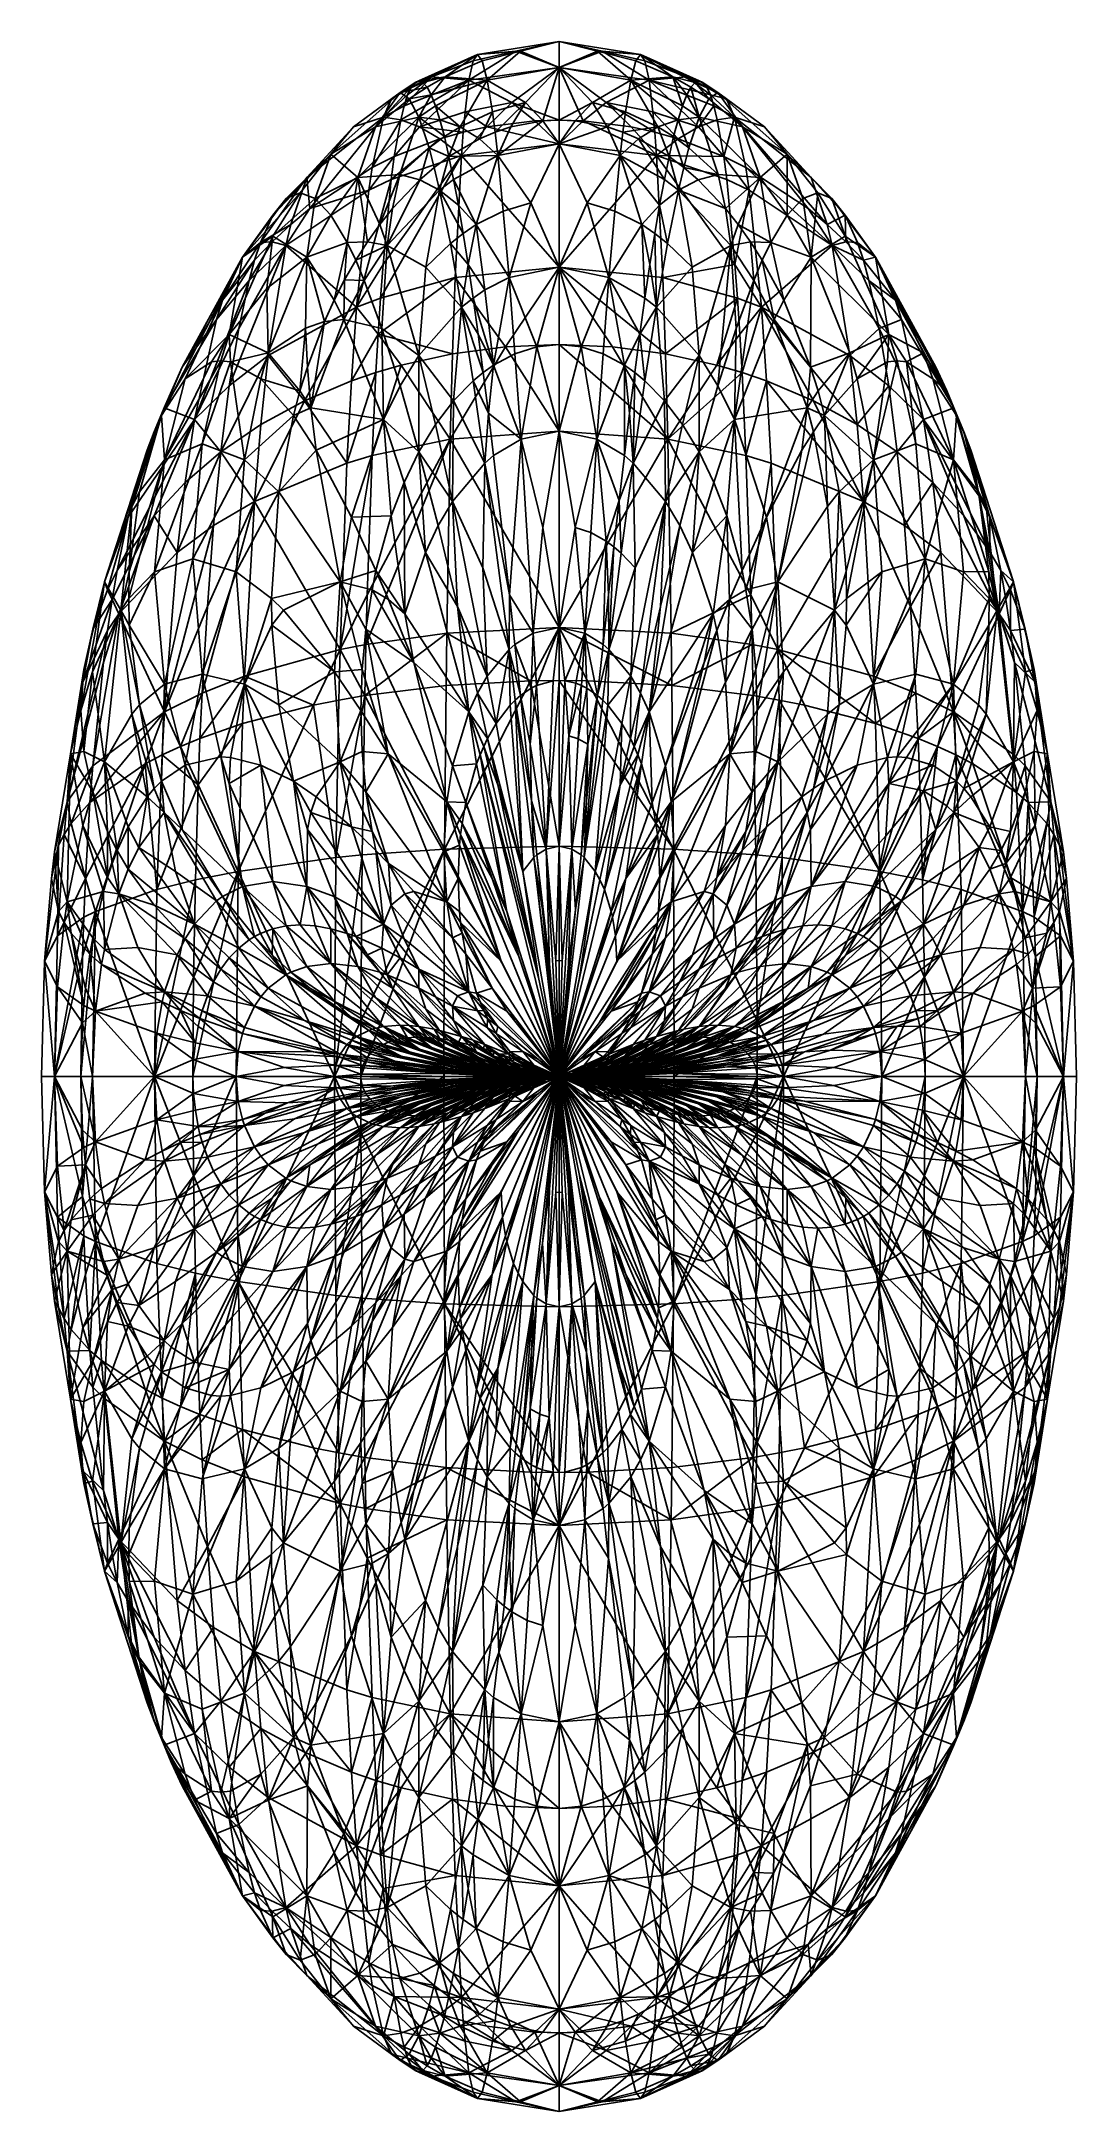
# Model space of a CAD drawing. Extents: x -0.5 to 0.5, y -1 to 1.
import ezdxf

# ---------------------------------------------------------------- set-up
doc = ezdxf.new("R2010")
doc.units = 0

msp = doc.modelspace()

# ---------------------------------------------------------------- linework, layer by layer
for p, q in [((0, 1, 0), (-0.0787, 0.9875, 0)), ((0, 1, 0), (0, 1, 0)), ((0.0787, 0.9875, 0), (0, 1, 0)), ((0, 1, 0), (0, 1, 0)), ((-0.0787, 0.9875, 0), (-0.1353, 0.9619, 0)), ((-0.0787, 0.9875, 0), (-0.0787, 0.9875, 0)), ((-0.0787, 0.9875, 0), (-0.0787, 0.9875, 0)), ((0.1353, 0.9619, 0), (0.0787, 0.9875, 0)), ((0.0787, 0.9875, 0), (0.0787, 0.9875, 0)), ((0.0787, 0.9875, 0), (0.0787, 0.9875, 0)), ((-0.1353, 0.9619, 0), (-0.1534, 0.9505, 0)), ((-0.139, 0.9604, -0.0539), (-0.1427, 0.9559, -0.1077)), ((-0.1353, 0.9619, 0), (-0.139, 0.9604, -0.0539)), ((-0.1315, 0.9604, 0.0539), (-0.1353, 0.9619, 0)), ((-0.1353, 0.9619, 0), (-0.1353, 0.9619, 0)), ((-0.1275, 0.9559, 0.1077), (-0.1315, 0.9604, 0.0539)), ((0.1315, 0.9604, 0.0539), (0.1275, 0.9559, 0.1077)), ((0.1353, 0.9619, 0), (0.1315, 0.9604, 0.0539)), ((0.1534, 0.9505, 0), (0.1353, 0.9619, 0)), ((0.139, 0.9604, -0.0539), (0.1353, 0.9619, 0)), ((0.1353, 0.9619, 0), (0.1353, 0.9619, 0)), ((0.1427, 0.9559, -0.1077), (0.139, 0.9604, -0.0539)), ((-0.1534, 0.9505, 0), (-0.2204, 0.8909, 0)), ((-0.1534, 0.9505, 0), (-0.1534, 0.9505, 0)), ((-0.1534, 0.9505, 0), (-0.1534, 0.9505, 0)), ((-0.1462, 0.9483, -0.1611), (-0.1496, 0.9378, -0.2141)), ((-0.1427, 0.9559, -0.1077), (-0.1462, 0.9483, -0.1611)), ((-0.1234, 0.9483, 0.1611), (-0.1275, 0.9559, 0.1077)), ((-0.1193, 0.9378, 0.2141), (-0.1234, 0.9483, 0.1611)), ((0.1234, 0.9483, 0.1611), (0.1193, 0.9378, 0.2141)), ((0.1275, 0.9559, 0.1077), (0.1234, 0.9483, 0.1611)), ((0.1462, 0.9483, -0.1611), (0.1427, 0.9559, -0.1077)), ((0.1496, 0.9378, -0.2141), (0.1462, 0.9483, -0.1611)), ((0.2204, 0.8909, 0), (0.1534, 0.9505, 0)), ((0.1534, 0.9505, 0), (0.1534, 0.9505, 0)), ((0.1534, 0.9505, 0), (0.1534, 0.9505, 0)), ((-0.1529, 0.9243, -0.2663), (-0.1591, 0.8887, -0.3681)), ((-0.1496, 0.9378, -0.2141), (-0.1529, 0.9243, -0.2663)), ((-0.1151, 0.9243, 0.2663), (-0.1193, 0.9378, 0.2141)), ((-0.1107, 0.908, 0.3177), (-0.1151, 0.9243, 0.2663)), ((-0.0233, 0.9232, -0.3824), (-0.0696, 0.9174, -0.38)), ((-0.0465, 0.9174, 0.38), (-0.0156, 0.9232, 0.3824)), ((0, 0.9239, -0.3827), (-0.0233, 0.9232, -0.3824)), ((-0.0156, 0.9232, 0.3824), (0, 0.9239, 0.3827)), ((0.0233, 0.9232, -0.3824), (0, 0.9239, -0.3827)), ((0, 0.9239, 0.3827), (0.0156, 0.9232, 0.3824)), ((0.0156, 0.9232, 0.3824), (0.0465, 0.9174, 0.38)), ((0.0696, 0.9174, -0.38), (0.0233, 0.9232, -0.3824)), ((0.1151, 0.9243, 0.2663), (0.1107, 0.908, 0.3177)), ((0.1193, 0.9378, 0.2141), (0.1151, 0.9243, 0.2663)), ((0.1529, 0.9243, -0.2663), (0.1496, 0.9378, -0.2141)), ((0.1591, 0.8887, -0.3681), (0.1529, 0.9243, -0.2663)), ((-0.1151, 0.9058, -0.3752), (-0.1591, 0.8887, -0.3681)), ((-0.0925, 0.9123, -0.3779), (-0.1151, 0.9058, -0.3752)), ((-0.1063, 0.8887, 0.3681), (-0.1107, 0.908, 0.3177)), ((-0.1063, 0.8887, 0.3681), (-0.0769, 0.9058, 0.3752)), ((-0.0696, 0.9174, -0.38), (-0.0925, 0.9123, -0.3779)), ((-0.0769, 0.9058, 0.3752), (-0.0618, 0.9123, 0.3779)), ((-0.0618, 0.9123, 0.3779), (-0.0465, 0.9174, 0.38)), ((0.0465, 0.9174, 0.38), (0.0618, 0.9123, 0.3779)), ((0.0618, 0.9123, 0.3779), (0.0769, 0.9058, 0.3752)), ((0.0925, 0.9123, -0.3779), (0.0696, 0.9174, -0.38)), ((0.0769, 0.9058, 0.3752), (0.1063, 0.8887, 0.3681)), ((0.1151, 0.9058, -0.3752), (0.0925, 0.9123, -0.3779)), ((0.1107, 0.908, 0.3177), (0.1063, 0.8887, 0.3681)), ((0.1591, 0.8887, -0.3681), (0.1151, 0.9058, -0.3752)), ((-0.2204, 0.8909, 0), (-0.25, 0.8536, 0)), ((-0.2204, 0.8909, 0), (-0.2204, 0.8909, 0)), ((-0.2204, 0.8909, 0), (-0.2204, 0.8909, 0)), ((-0.1591, 0.8887, -0.3681), (-0.1804, 0.8781, -0.3637)), ((-0.1591, 0.8887, -0.3681), (-0.162, 0.8667, -0.4174)), ((-0.1591, 0.8887, -0.3681), (-0.1591, 0.8887, -0.3681)), ((-0.1591, 0.8887, -0.3681), (-0.1591, 0.8887, -0.3681)), ((-0.1205, 0.8781, 0.3637), (-0.1063, 0.8887, 0.3681)), ((-0.1063, 0.8887, 0.3681), (-0.1063, 0.8887, 0.3681)), ((-0.1018, 0.8667, 0.4174), (-0.1063, 0.8887, 0.3681)), ((-0.1063, 0.8887, 0.3681), (-0.1063, 0.8887, 0.3681)), ((0.1063, 0.8887, 0.3681), (0.1018, 0.8667, 0.4174)), ((0.1063, 0.8887, 0.3681), (0.1063, 0.8887, 0.3681)), ((0.1063, 0.8887, 0.3681), (0.1205, 0.8781, 0.3637)), ((0.1063, 0.8887, 0.3681), (0.1063, 0.8887, 0.3681)), ((0.1804, 0.8781, -0.3637), (0.1591, 0.8887, -0.3681)), ((0.162, 0.8667, -0.4174), (0.1591, 0.8887, -0.3681)), ((0.25, 0.8536, 0), (0.2204, 0.8909, 0)), ((0.2204, 0.8909, 0), (0.2204, 0.8909, 0)), ((0.2204, 0.8909, 0), (0.2204, 0.8909, 0)), ((-0.1804, 0.8781, -0.3637), (-0.2406, 0.8387, -0.3474)), ((-0.162, 0.8667, -0.4174), (-0.17, 0.7845, -0.5566)), ((-0.1607, 0.8387, 0.3474), (-0.1344, 0.8662, 0.3588)), ((-0.1344, 0.8662, 0.3588), (-0.1205, 0.8781, 0.3637)), ((-0.0972, 0.8419, 0.4653), (-0.1018, 0.8667, 0.4174)), ((0.1018, 0.8667, 0.4174), (0.0972, 0.8419, 0.4653)), ((0.1205, 0.8781, 0.3637), (0.1344, 0.8662, 0.3588)), ((0.1344, 0.8662, 0.3588), (0.1607, 0.8387, 0.3474)), ((0.17, 0.7845, -0.5566), (0.162, 0.8667, -0.4174)), ((0.2406, 0.8387, -0.3474), (0.1804, 0.8781, -0.3637)), ((-0.25, 0.8536, 0), (-0.2764, 0.8117, 0)), ((-0.2636, 0.8482, -0.0956), (-0.2764, 0.8322, -0.1899)), ((-0.25, 0.8536, 0), (-0.2636, 0.8482, -0.0956)), ((-0.2356, 0.8482, 0.0956), (-0.25, 0.8536, 0)), ((-0.25, 0.8536, 0), (-0.25, 0.8536, 0)), ((-0.2204, 0.8322, 0.1899), (-0.2356, 0.8482, 0.0956)), ((-0.0926, 0.8145, 0.5118), (-0.0972, 0.8419, 0.4653)), ((0.0972, 0.8419, 0.4653), (0.0926, 0.8145, 0.5118)), ((0.2204, 0.8322, 0.1899), (0.2356, 0.8482, 0.0956)), ((0.2356, 0.8482, 0.0956), (0.25, 0.8536, 0)), ((0.2764, 0.8117, 0), (0.25, 0.8536, 0)), ((0.25, 0.8536, 0), (0.25, 0.8536, 0)), ((0.25, 0.8536, 0), (0.2636, 0.8482, -0.0956)), ((0.2636, 0.8482, -0.0956), (0.2764, 0.8322, -0.1899)), ((-0.2764, 0.8322, -0.1899), (-0.2883, 0.8057, -0.2819)), ((-0.2592, 0.8231, -0.3409), (-0.277, 0.8064, -0.334)), ((-0.2406, 0.8387, -0.3474), (-0.2592, 0.8231, -0.3409)), ((-0.2046, 0.8057, 0.2819), (-0.2204, 0.8322, 0.1899)), ((-0.1851, 0.8064, 0.334), (-0.1732, 0.8231, 0.3409)), ((-0.1732, 0.8231, 0.3409), (-0.1607, 0.8387, 0.3474)), ((0.1607, 0.8387, 0.3474), (0.1732, 0.8231, 0.3409)), ((0.1732, 0.8231, 0.3409), (0.1851, 0.8064, 0.334)), ((0.2046, 0.8057, 0.2819), (0.2204, 0.8322, 0.1899)), ((0.2592, 0.8231, -0.3409), (0.2406, 0.8387, -0.3474)), ((0.277, 0.8064, -0.334), (0.2592, 0.8231, -0.3409)), ((0.2764, 0.8322, -0.1899), (0.2883, 0.8057, -0.2819)), ((-0.2764, 0.8117, 0), (-0.3185, 0.7169, 0)), ((-0.277, 0.8064, -0.334), (-0.294, 0.7886, -0.3266)), ((-0.2883, 0.8057, -0.2819), (-0.294, 0.7886, -0.3266)), ((-0.2764, 0.8117, 0), (-0.2764, 0.8117, 0)), ((-0.1964, 0.7886, 0.3266), (-0.2046, 0.8057, 0.2819)), ((-0.2046, 0.8057, 0.2819), (-0.2046, 0.8057, 0.2819)), ((-0.1964, 0.7886, 0.3266), (-0.1851, 0.8064, 0.334)), ((-0.0878, 0.7845, 0.5566), (-0.0926, 0.8145, 0.5118)), ((0.0926, 0.8145, 0.5118), (0.0878, 0.7845, 0.5566)), ((0.1851, 0.8064, 0.334), (0.1964, 0.7886, 0.3266)), ((0.1964, 0.7886, 0.3266), (0.2046, 0.8057, 0.2819)), ((0.3185, 0.7169, 0), (0.2764, 0.8117, 0)), ((0.294, 0.7886, -0.3266), (0.277, 0.8064, -0.334)), ((0.2883, 0.8057, -0.2819), (0.294, 0.7886, -0.3266)), ((-0.294, 0.7886, -0.3266), (-0.325, 0.75, -0.3106)), ((-0.294, 0.7886, -0.3266), (-0.2994, 0.769, -0.3703)), ((-0.2071, 0.7698, 0.3188), (-0.1964, 0.7886, 0.3266)), ((-0.1881, 0.769, 0.3703), (-0.1964, 0.7886, 0.3266)), ((-0.17, 0.7845, -0.5566), (-0.1724, 0.7521, -0.5998)), ((-0.083, 0.7521, 0.5998), (-0.0878, 0.7845, 0.5566)), ((0.0878, 0.7845, 0.5566), (0.083, 0.7521, 0.5998)), ((0.1724, 0.7521, -0.5998), (0.17, 0.7845, -0.5566)), ((0.1881, 0.769, 0.3703), (0.1964, 0.7886, 0.3266)), ((0.1964, 0.7886, 0.3266), (0.2172, 0.75, 0.3106)), ((0.325, 0.75, -0.3106), (0.294, 0.7886, -0.3266)), ((0.294, 0.7886, -0.3266), (0.2994, 0.769, -0.3703)), ((-0.2994, 0.769, -0.3703), (-0.3094, 0.7227, -0.4541)), ((-0.2172, 0.75, 0.3106), (-0.2071, 0.7698, 0.3188)), ((-0.171, 0.7227, 0.4541), (-0.1881, 0.769, 0.3703)), ((0.171, 0.7227, 0.4541), (0.1881, 0.769, 0.3703)), ((0.2994, 0.769, -0.3703), (0.3094, 0.7227, -0.4541)), ((-0.325, 0.75, -0.3106), (-0.3639, 0.6854, -0.2839)), ((-0.2266, 0.7293, 0.3021), (-0.2172, 0.75, 0.3106)), ((-0.1724, 0.7521, -0.5998), (-0.1747, 0.7173, -0.641)), ((-0.0782, 0.7173, 0.641), (-0.083, 0.7521, 0.5998)), ((0.083, 0.7521, 0.5998), (0.0782, 0.7173, 0.641)), ((0.1747, 0.7173, -0.641), (0.1724, 0.7521, -0.5998)), ((0.2172, 0.75, 0.3106), (0.2431, 0.6854, 0.2839)), ((0.3639, 0.6854, -0.2839), (0.325, 0.75, -0.3106)), ((-0.3094, 0.7227, -0.4541), (-0.3185, 0.6673, -0.5322)), ((-0.2431, 0.6854, 0.2839), (-0.2266, 0.7293, 0.3021)), ((-0.1534, 0.6673, 0.5322), (-0.171, 0.7227, 0.4541)), ((0.1534, 0.6673, 0.5322), (0.171, 0.7227, 0.4541)), ((0.3094, 0.7227, -0.4541), (0.3185, 0.6673, -0.5322)), ((-0.3185, 0.7169, 0), (-0.3266, 0.6913, 0)), ((-0.3185, 0.7169, 0), (-0.3185, 0.7169, 0)), ((-0.3185, 0.7169, 0), (-0.3185, 0.7169, 0)), ((-0.1747, 0.7173, -0.641), (-0.1768, 0.6802, -0.6802)), ((-0.0517, 0.7049, -0.7049), (-0.1028, 0.6982, -0.6982)), ((-0.0732, 0.6802, 0.6802), (-0.0782, 0.7173, 0.641)), ((0, 0.7071, -0.7071), (-0.0517, 0.7049, -0.7049)), ((-0.0426, 0.6982, 0.6982), (-0.0214, 0.7049, 0.7049)), ((-0.0214, 0.7049, 0.7049), (0, 0.7071, 0.7071)), ((-0.0214, 0.7049, 0.7049), (-0.0214, 0.7049, 0.7049)), ((0.0517, 0.7049, -0.7049), (0, 0.7071, -0.7071)), ((0, 0.7071, 0.7071), (0.0214, 0.7049, 0.7049)), ((0.0214, 0.7049, 0.7049), (0.0214, 0.7049, 0.7049)), ((0.0214, 0.7049, 0.7049), (0.0426, 0.6982, 0.6982)), ((0.1028, 0.6982, -0.6982), (0.0517, 0.7049, -0.7049)), ((0.0782, 0.7173, 0.641), (0.0732, 0.6802, 0.6802)), ((0.1768, 0.6802, -0.6802), (0.1747, 0.7173, -0.641)), ((0.3266, 0.6913, 0), (0.3185, 0.7169, 0)), ((0.3185, 0.7169, 0), (0.3185, 0.7169, 0)), ((0.3185, 0.7169, 0), (0.3185, 0.7169, 0)), ((-0.3639, 0.6854, -0.2839), (-0.3841, 0.6387, -0.2646)), ((-0.3357, 0.6903, -0.0388), (-0.3612, 0.674, -0.1538)), ((-0.3266, 0.6913, 0), (-0.3447, 0.6113, 0)), ((-0.3266, 0.6913, 0), (-0.3357, 0.6903, -0.0388)), ((-0.3174, 0.6903, 0.0388), (-0.3266, 0.6913, 0)), ((-0.288, 0.674, 0.1538), (-0.3174, 0.6903, 0.0388)), ((-0.2503, 0.6624, 0.2744), (-0.2431, 0.6854, 0.2839)), ((-0.1768, 0.6802, -0.6802), (-0.2004, 0.6721, -0.6721)), ((-0.1768, 0.6802, -0.6802), (-0.1806, 0.5998, -0.7521)), ((-0.1526, 0.6873, -0.6873), (-0.1768, 0.6802, -0.6802)), ((-0.1028, 0.6982, -0.6982), (-0.1526, 0.6873, -0.6873)), ((-0.083, 0.6721, 0.6721), (-0.0732, 0.6802, 0.6802)), ((-0.0732, 0.6802, 0.6802), (-0.0632, 0.6873, 0.6873)), ((-0.0682, 0.641, 0.7173), (-0.0732, 0.6802, 0.6802)), ((-0.0732, 0.6802, 0.6802), (-0.0732, 0.6802, 0.6802)), ((-0.0632, 0.6873, 0.6873), (-0.0426, 0.6982, 0.6982)), ((-0.0632, 0.6873, 0.6873), (-0.0632, 0.6873, 0.6873)), ((0.0426, 0.6982, 0.6982), (0.0632, 0.6873, 0.6873)), ((0.0632, 0.6873, 0.6873), (0.0632, 0.6873, 0.6873)), ((0.0632, 0.6873, 0.6873), (0.0732, 0.6802, 0.6802)), ((0.0732, 0.6802, 0.6802), (0.0682, 0.641, 0.7173)), ((0.0732, 0.6802, 0.6802), (0.083, 0.6721, 0.6721)), ((0.0732, 0.6802, 0.6802), (0.0732, 0.6802, 0.6802)), ((0.1526, 0.6873, -0.6873), (0.1028, 0.6982, -0.6982)), ((0.1768, 0.6802, -0.6802), (0.1526, 0.6873, -0.6873)), ((0.2004, 0.6721, -0.6721), (0.1768, 0.6802, -0.6802)), ((0.1806, 0.5998, -0.7521), (0.1768, 0.6802, -0.6802)), ((0.2431, 0.6854, 0.2839), (0.2503, 0.6624, 0.2744)), ((0.288, 0.674, 0.1538), (0.3174, 0.6903, 0.0388)), ((0.3174, 0.6903, 0.0388), (0.3266, 0.6913, 0)), ((0.3447, 0.6113, 0), (0.3266, 0.6913, 0)), ((0.3266, 0.6913, 0), (0.3266, 0.6913, 0)), ((0.3266, 0.6913, 0), (0.3357, 0.6903, -0.0388)), ((0.3357, 0.6903, -0.0388), (0.3612, 0.674, -0.1538)), ((0.3746, 0.6624, -0.2744), (0.3639, 0.6854, -0.2839)), ((-0.3612, 0.674, -0.1538), (-0.3841, 0.6387, -0.2646)), ((-0.3185, 0.6673, -0.5322), (-0.3266, 0.6036, -0.6036)), ((-0.2566, 0.6387, 0.2646), (-0.288, 0.674, 0.1538)), ((-0.2566, 0.6387, 0.2646), (-0.2503, 0.6624, 0.2744)), ((-0.2004, 0.6721, -0.6721), (-0.2458, 0.6529, -0.6529)), ((-0.1353, 0.6036, 0.6036), (-0.1534, 0.6673, 0.5322)), ((-0.1018, 0.6529, 0.6529), (-0.083, 0.6721, 0.6721)), ((0.083, 0.6721, 0.6721), (0.1018, 0.6529, 0.6529)), ((0.1353, 0.6036, 0.6036), (0.1534, 0.6673, 0.5322)), ((0.2458, 0.6529, -0.6529), (0.2004, 0.6721, -0.6721)), ((0.2503, 0.6624, 0.2744), (0.2566, 0.6387, 0.2646)), ((0.2566, 0.6387, 0.2646), (0.288, 0.674, 0.1538)), ((0.3185, 0.6673, -0.5322), (0.3266, 0.6036, -0.6036)), ((0.3612, 0.674, -0.1538), (0.3841, 0.6387, -0.2646)), ((0.3841, 0.6387, -0.2646), (0.3746, 0.6624, -0.2744)), ((-0.2458, 0.6529, -0.6529), (-0.288, 0.63, -0.63)), ((-0.1193, 0.63, 0.63), (-0.1018, 0.6529, 0.6529)), ((-0.1018, 0.6529, 0.6529), (-0.1018, 0.6529, 0.6529)), ((-0.0632, 0.5998, 0.7521), (-0.0682, 0.641, 0.7173)), ((0.0682, 0.641, 0.7173), (0.0632, 0.5998, 0.7521)), ((0.1018, 0.6529, 0.6529), (0.1018, 0.6529, 0.6529)), ((0.1018, 0.6529, 0.6529), (0.1193, 0.63, 0.63)), ((0.288, 0.63, -0.63), (0.2458, 0.6529, -0.6529)), ((-0.3841, 0.6387, -0.2646), (-0.4053, 0.5647, -0.2339)), ((-0.3911, 0.6229, -0.3), (-0.3979, 0.6051, -0.3344)), ((-0.3841, 0.6387, -0.2646), (-0.3911, 0.6229, -0.3)), ((-0.3841, 0.6387, -0.2646), (-0.3841, 0.6387, -0.2646)), ((-0.3841, 0.6387, -0.2646), (-0.3841, 0.6387, -0.2646)), ((-0.288, 0.63, -0.63), (-0.3266, 0.6036, -0.6036)), ((-0.2708, 0.5647, 0.2339), (-0.2566, 0.6387, 0.2646)), ((-0.2566, 0.6387, 0.2646), (-0.2566, 0.6387, 0.2646)), ((-0.2347, 0.6051, 0.3344), (-0.2566, 0.6387, 0.2646)), ((-0.2566, 0.6387, 0.2646), (-0.2566, 0.6387, 0.2646)), ((-0.1353, 0.6036, 0.6036), (-0.1193, 0.63, 0.63)), ((0.1193, 0.63, 0.63), (0.1353, 0.6036, 0.6036)), ((0.2347, 0.6051, 0.3344), (0.2458, 0.6229, 0.3)), ((0.2458, 0.6229, 0.3), (0.2566, 0.6387, 0.2646)), ((0.2566, 0.6387, 0.2646), (0.2566, 0.6387, 0.2646)), ((0.2566, 0.6387, 0.2646), (0.2708, 0.5647, 0.2339)), ((0.2566, 0.6387, 0.2646), (0.2566, 0.6387, 0.2646)), ((0.3266, 0.6036, -0.6036), (0.288, 0.63, -0.63)), ((0.4053, 0.5647, -0.2339), (0.3841, 0.6387, -0.2646)), ((0.3841, 0.6387, -0.2646), (0.3841, 0.6387, -0.2646)), ((0.3841, 0.6387, -0.2646), (0.3841, 0.6387, -0.2646)), ((0.3841, 0.6387, -0.2646), (0.3911, 0.6229, -0.3)), ((0.3911, 0.6229, -0.3), (0.3979, 0.6051, -0.3344)), ((-0.3979, 0.6051, -0.3344), (-0.4162, 0.5405, -0.431)), ((-0.3266, 0.6036, -0.6036), (-0.3612, 0.574, -0.574)), ((-0.3447, 0.6113, 0), (-0.3536, 0.5, 0)), ((-0.3266, 0.6036, -0.6036), (-0.3337, 0.5322, -0.6673)), ((-0.3266, 0.6036, -0.6036), (-0.3266, 0.6036, -0.6036)), ((-0.3266, 0.6036, -0.6036), (-0.3266, 0.6036, -0.6036)), ((-0.2004, 0.5405, 0.431), (-0.2347, 0.6051, 0.3344)), ((-0.1496, 0.574, 0.574), (-0.1353, 0.6036, 0.6036)), ((-0.1353, 0.6036, 0.6036), (-0.1353, 0.6036, 0.6036)), ((-0.1353, 0.6036, 0.6036), (-0.1353, 0.6036, 0.6036)), ((-0.1168, 0.5322, 0.6673), (-0.1353, 0.6036, 0.6036)), ((-0.1353, 0.6036, 0.6036), (-0.1353, 0.6036, 0.6036)), ((-0.1353, 0.6036, 0.6036), (-0.1353, 0.6036, 0.6036)), ((0.1168, 0.5322, 0.6673), (0.1353, 0.6036, 0.6036)), ((0.1353, 0.6036, 0.6036), (0.1496, 0.574, 0.574)), ((0.2004, 0.5405, 0.431), (0.2347, 0.6051, 0.3344)), ((0.3612, 0.574, -0.574), (0.3266, 0.6036, -0.6036)), ((0.3266, 0.6036, -0.6036), (0.3337, 0.5322, -0.6673)), ((0.3536, 0.5, 0), (0.3447, 0.6113, 0)), ((0.3979, 0.6051, -0.3344), (0.4162, 0.5405, -0.431)), ((-0.1806, 0.5998, -0.7521), (-0.1853, 0.4653, -0.8419)), ((-0.0478, 0.4653, 0.8419), (-0.0632, 0.5998, 0.7521)), ((0.0632, 0.5998, 0.7521), (0.0581, 0.5566, 0.7845)), ((0.1853, 0.4653, -0.8419), (0.1806, 0.5998, -0.7521)), ((-0.4053, 0.5647, -0.2339), (-0.4151, 0.4878, -0.2021)), ((-0.3612, 0.574, -0.574), (-0.3911, 0.5417, -0.5417)), ((-0.2778, 0.4619, 0.1913), (-0.2708, 0.5647, 0.2339)), ((-0.162, 0.5417, 0.5417), (-0.1496, 0.574, 0.574)), ((0.1496, 0.574, 0.574), (0.162, 0.5417, 0.5417)), ((0.2708, 0.5647, 0.2339), (0.2773, 0.4878, 0.2021)), ((0.3911, 0.5417, -0.5417), (0.3612, 0.574, -0.574)), ((0.4151, 0.4878, -0.2021), (0.4053, 0.5647, -0.2339)), ((-0.3911, 0.5417, -0.5417), (-0.4268, 0.4889, -0.4889)), ((-0.4162, 0.5405, -0.431), (-0.4268, 0.4889, -0.4889)), ((-0.1768, 0.4889, 0.4889), (-0.2004, 0.5405, 0.431)), ((-0.1768, 0.4889, 0.4889), (-0.162, 0.5417, 0.5417)), ((0.0581, 0.5566, 0.7845), (0.053, 0.5118, 0.8145)), ((0.162, 0.5417, 0.5417), (0.1768, 0.4889, 0.4889)), ((0.1768, 0.4889, 0.4889), (0.2004, 0.5405, 0.431)), ((0.4162, 0.507, -0.507), (0.3911, 0.5417, -0.5417)), ((0.4162, 0.5405, -0.431), (0.4268, 0.4889, -0.4889)), ((-0.3337, 0.5322, -0.6673), (-0.3397, 0.4541, -0.7227)), ((-0.0979, 0.4541, 0.7227), (-0.1168, 0.5322, 0.6673)), ((0.0979, 0.4541, 0.7227), (0.1168, 0.5322, 0.6673)), ((0.3337, 0.5322, -0.6673), (0.3397, 0.4541, -0.7227)), ((0.053, 0.5118, 0.8145), (0.0478, 0.4653, 0.8419)), ((0.4268, 0.4889, -0.4889), (0.4162, 0.507, -0.507)), ((-0.4268, 0.4889, -0.4889), (-0.436, 0.4703, -0.4703)), ((-0.4268, 0.4889, -0.4889), (-0.4316, 0.4607, -0.5155)), ((-0.4151, 0.4878, -0.2021), (-0.4157, 0.4619, -0.1913)), ((-0.3909, 0.4875, -0.1113), (-0.4157, 0.4619, -0.1913)), ((-0.3536, 0.5, 0), (-0.3909, 0.4875, -0.1113)), ((-0.3536, 0.5, 0), (-0.3536, 0.5, 0)), ((-0.3536, 0.5, 0), (-0.3447, 0.3887, 0)), ((-0.3117, 0.4875, 0.1113), (-0.3536, 0.5, 0)), ((-0.3536, 0.5, 0), (-0.3536, 0.5, 0)), ((-0.2778, 0.4619, 0.1913), (-0.3117, 0.4875, 0.1113)), ((-0.1806, 0.4703, 0.4703), (-0.1768, 0.4889, 0.4889)), ((-0.1647, 0.4607, 0.5155), (-0.1768, 0.4889, 0.4889)), ((0.1647, 0.4607, 0.5155), (0.1768, 0.4889, 0.4889)), ((0.1768, 0.4889, 0.4889), (0.1806, 0.4703, 0.4703)), ((0.2773, 0.4878, 0.2021), (0.2778, 0.4619, 0.1913)), ((0.2778, 0.4619, 0.1913), (0.3117, 0.4875, 0.1113)), ((0.3117, 0.4875, 0.1113), (0.3536, 0.5, 0)), ((0.3447, 0.3887, 0), (0.3536, 0.5, 0)), ((0.3536, 0.5, 0), (0.3536, 0.5, 0)), ((0.3536, 0.5, 0), (0.3536, 0.5, 0)), ((0.3536, 0.5, 0), (0.3536, 0.5, 0)), ((0.3536, 0.5, 0), (0.3536, 0.5, 0)), ((0.3536, 0.5, 0), (0.3536, 0.5, 0)), ((0.3536, 0.5, 0), (0.3909, 0.4875, -0.1113)), ((0.3909, 0.4875, -0.1113), (0.4157, 0.4619, -0.1913)), ((0.4157, 0.4619, -0.1913), (0.4151, 0.4878, -0.2021)), ((0.436, 0.4703, -0.4703), (0.4268, 0.4889, -0.4889)), ((0.4268, 0.4889, -0.4889), (0.4316, 0.4607, -0.5155)), ((-0.436, 0.4703, -0.4703), (-0.4504, 0.4322, -0.4322)), ((-0.4316, 0.4607, -0.5155), (-0.436, 0.431, -0.5405)), ((-0.4157, 0.4619, -0.1913), (-0.4234, 0.4505, -0.2169)), ((-0.4157, 0.4619, -0.1913), (-0.4151, 0.436, -0.1806)), ((-0.2773, 0.436, 0.1806), (-0.2778, 0.4619, 0.1913)), ((-0.266, 0.4505, 0.2169), (-0.2778, 0.4619, 0.1913)), ((-0.1865, 0.4322, 0.4322), (-0.1806, 0.4703, 0.4703)), ((-0.1853, 0.4653, -0.8419), (-0.1865, 0.4174, -0.8667)), ((-0.1403, 0.4001, 0.5638), (-0.1647, 0.4607, 0.5155)), ((-0.0426, 0.4174, 0.8667), (-0.0478, 0.4653, 0.8419)), ((0.0478, 0.4653, 0.8419), (0.0426, 0.4174, 0.8667)), ((0.1526, 0.431, 0.5405), (0.1647, 0.4607, 0.5155)), ((0.1806, 0.4703, 0.4703), (0.1865, 0.4322, 0.4322)), ((0.1865, 0.4174, -0.8667), (0.1853, 0.4653, -0.8419)), ((0.266, 0.4505, 0.2169), (0.2778, 0.4619, 0.1913)), ((0.2778, 0.4619, 0.1913), (0.2773, 0.436, 0.1806)), ((0.4151, 0.436, -0.1806), (0.4157, 0.4619, -0.1913)), ((0.4157, 0.4619, -0.1913), (0.4234, 0.4505, -0.2169)), ((0.4316, 0.4607, -0.5155), (0.436, 0.431, -0.5405)), ((0.4504, 0.4322, -0.4322), (0.436, 0.4703, -0.4703)), ((-0.4234, 0.4505, -0.2169), (-0.4505, 0.3909, -0.3117)), ((-0.4234, 0.4505, -0.2169), (-0.4234, 0.4505, -0.2169)), ((-0.4234, 0.4505, -0.2169), (-0.4234, 0.4505, -0.2169)), ((-0.3397, 0.4541, -0.7227), (-0.3447, 0.3703, -0.769)), ((-0.2169, 0.3909, 0.3117), (-0.266, 0.4505, 0.2169)), ((-0.0787, 0.3703, 0.769), (-0.0979, 0.4541, 0.7227)), ((0.0787, 0.3703, 0.769), (0.0979, 0.4541, 0.7227)), ((0.2169, 0.3909, 0.3117), (0.266, 0.4505, 0.2169)), ((0.266, 0.4505, 0.2169), (0.266, 0.4505, 0.2169)), ((0.266, 0.4505, 0.2169), (0.266, 0.4505, 0.2169)), ((0.3397, 0.4541, -0.7227), (0.3447, 0.3703, -0.769)), ((0.4234, 0.4505, -0.2169), (0.4234, 0.4505, -0.2169)), ((0.4234, 0.4505, -0.2169), (0.4234, 0.4505, -0.2169)), ((0.4234, 0.4505, -0.2169), (0.4505, 0.3909, -0.3117)), ((-0.4504, 0.4322, -0.4322), (-0.459, 0.3931, -0.3931)), ((-0.436, 0.431, -0.5405), (-0.4401, 0.4001, -0.5638)), ((-0.4151, 0.436, -0.1806), (-0.4053, 0.3591, -0.1488)), ((-0.2708, 0.3591, 0.1488), (-0.2773, 0.436, 0.1806)), ((-0.1901, 0.3931, 0.3931), (-0.1865, 0.4322, 0.4322)), ((0.1403, 0.4001, 0.5638), (0.1526, 0.431, 0.5405)), ((0.1865, 0.4322, 0.4322), (0.1901, 0.3931, 0.3931)), ((0.2773, 0.436, 0.1806), (0.2708, 0.3591, 0.1488)), ((0.4053, 0.3591, -0.1488), (0.4151, 0.436, -0.1806)), ((0.436, 0.431, -0.5405), (0.4401, 0.4001, -0.5638)), ((0.459, 0.3931, -0.3931), (0.4504, 0.4322, -0.4322)), ((-0.4401, 0.4001, -0.5638), (-0.4504, 0.3, -0.6229)), ((-0.1865, 0.4174, -0.8667), (-0.1877, 0.3681, -0.8887)), ((-0.1028, 0.3, 0.6229), (-0.1403, 0.4001, 0.5638)), ((-0.0373, 0.3681, 0.8887), (-0.0426, 0.4174, 0.8667)), ((0.0426, 0.4174, 0.8667), (0.0373, 0.3681, 0.8887)), ((0.1028, 0.3, 0.6229), (0.1403, 0.4001, 0.5638)), ((0.1877, 0.3681, -0.8887), (0.1865, 0.4174, -0.8667)), ((0.4401, 0.4001, -0.5638), (0.4504, 0.3, -0.6229)), ((-0.459, 0.3931, -0.3931), (-0.4619, 0.3536, -0.3536)), ((-0.4505, 0.3909, -0.3117), (-0.4619, 0.3536, -0.3536)), ((-0.3447, 0.3887, 0), (-0.3266, 0.3087, 0)), ((-0.1913, 0.3536, 0.3536), (-0.2169, 0.3909, 0.3117)), ((-0.1913, 0.3536, 0.3536), (-0.1901, 0.3931, 0.3931)), ((-0.0275, 0.3824, -0.9232), (-0.1091, 0.3779, -0.9123)), ((0, 0.3827, -0.9239), (-0.0275, 0.3824, -0.9232)), ((-0.0217, 0.3779, 0.9123), (-0.0055, 0.3824, 0.9232)), ((-0.0055, 0.3824, 0.9232), (0, 0.3827, 0.9239)), ((0.0275, 0.3824, -0.9232), (0, 0.3827, -0.9239)), ((0, 0.3827, 0.9239), (0.0055, 0.3824, 0.9232)), ((0.0055, 0.3824, 0.9232), (0.0163, 0.38, 0.9174)), ((0.1091, 0.3779, -0.9123), (0.0275, 0.3824, -0.9232)), ((0.1901, 0.3931, 0.3931), (0.1913, 0.3536, 0.3536)), ((0.1913, 0.3536, 0.3536), (0.2169, 0.3909, 0.3117)), ((0.3266, 0.3087, 0), (0.3447, 0.3887, 0)), ((0.4505, 0.3909, -0.3117), (0.4619, 0.3536, -0.3536)), ((0.4619, 0.3536, -0.3536), (0.459, 0.3931, -0.3931)), ((-0.3447, 0.3703, -0.769), (-0.3468, 0.3266, -0.7886)), ((-0.2128, 0.3637, -0.8781), (-0.2372, 0.3588, -0.8662)), ((-0.1877, 0.3681, -0.8887), (-0.2128, 0.3637, -0.8781)), ((-0.1877, 0.3681, -0.8887), (-0.1901, 0.2141, -0.9378)), ((-0.1091, 0.3779, -0.9123), (-0.1877, 0.3681, -0.8887)), ((-0.069, 0.3266, 0.7886), (-0.0787, 0.3703, 0.769)), ((-0.0472, 0.3588, 0.8662), (-0.0423, 0.3637, 0.8781)), ((-0.0423, 0.3637, 0.8781), (-0.0373, 0.3681, 0.8887)), ((-0.0373, 0.3681, 0.8887), (-0.027, 0.3752, 0.9058)), ((-0.0267, 0.2663, 0.9243), (-0.0373, 0.3681, 0.8887)), ((-0.027, 0.3752, 0.9058), (-0.0217, 0.3779, 0.9123)), ((0.0163, 0.38, 0.9174), (0.0217, 0.3779, 0.9123)), ((0.0217, 0.3779, 0.9123), (0.027, 0.3752, 0.9058)), ((0.0373, 0.3681, 0.8887), (0.0267, 0.2663, 0.9243)), ((0.027, 0.3752, 0.9058), (0.0373, 0.3681, 0.8887)), ((0.0373, 0.3681, 0.8887), (0.0373, 0.3681, 0.8887)), ((0.0373, 0.3681, 0.8887), (0.0423, 0.3637, 0.8781)), ((0.0373, 0.3681, 0.8887), (0.0373, 0.3681, 0.8887)), ((0.0423, 0.3637, 0.8781), (0.0472, 0.3588, 0.8662)), ((0.069, 0.3266, 0.7886), (0.0787, 0.3703, 0.769)), ((0.1877, 0.3681, -0.8887), (0.1091, 0.3779, -0.9123)), ((0.2128, 0.3637, -0.8781), (0.1877, 0.3681, -0.8887)), ((0.1877, 0.3681, -0.8887), (0.1877, 0.3681, -0.8887)), ((0.1901, 0.2141, -0.9378), (0.1877, 0.3681, -0.8887)), ((0.1877, 0.3681, -0.8887), (0.1877, 0.3681, -0.8887)), ((0.2372, 0.3588, -0.8662), (0.2128, 0.3637, -0.8781)), ((0.3447, 0.3703, -0.769), (0.3468, 0.3266, -0.7886)), ((-0.4619, 0.3536, -0.3536), (-0.4719, 0.3117, -0.3909)), ((-0.4619, 0.3536, -0.3536), (-0.459, 0.314, -0.314)), ((-0.4053, 0.3591, -0.1488), (-0.3841, 0.2852, -0.1181)), ((-0.3058, 0.3409, -0.8231), (-0.3468, 0.3266, -0.7886)), ((-0.2372, 0.3588, -0.8662), (-0.3058, 0.3409, -0.8231)), ((-0.2566, 0.2852, 0.1181), (-0.2708, 0.3591, 0.1488)), ((-0.1901, 0.314, 0.314), (-0.1913, 0.3536, 0.3536)), ((-0.1651, 0.3117, 0.3909), (-0.1913, 0.3536, 0.3536)), ((-0.069, 0.3266, 0.7886), (-0.0608, 0.3409, 0.8231)), ((-0.0608, 0.3409, 0.8231), (-0.0472, 0.3588, 0.8662)), ((0.0472, 0.3588, 0.8662), (0.0608, 0.3409, 0.8231)), ((0.0608, 0.3409, 0.8231), (0.069, 0.3266, 0.7886)), ((0.1651, 0.3117, 0.3909), (0.1913, 0.3536, 0.3536)), ((0.1913, 0.3536, 0.3536), (0.1901, 0.314, 0.314)), ((0.3058, 0.3409, -0.8231), (0.2372, 0.3588, -0.8662)), ((0.2708, 0.3591, 0.1488), (0.2566, 0.2852, 0.1181)), ((0.3468, 0.3266, -0.7886), (0.3058, 0.3409, -0.8231)), ((0.3841, 0.2852, -0.1181), (0.4053, 0.3591, -0.1488)), ((0.459, 0.314, -0.314), (0.4619, 0.3536, -0.3536)), ((0.4619, 0.3536, -0.3536), (0.4719, 0.3117, -0.3909)), ((-0.3468, 0.3266, -0.7886), (-0.3657, 0.3188, -0.7698)), ((-0.3468, 0.3266, -0.7886), (-0.3486, 0.2819, -0.8057)), ((-0.0727, 0.3188, 0.7698), (-0.069, 0.3266, 0.7886)), ((-0.0592, 0.2819, 0.8057), (-0.069, 0.3266, 0.7886)), ((0.0592, 0.2819, 0.8057), (0.069, 0.3266, 0.7886)), ((0.069, 0.3266, 0.7886), (0.0727, 0.3188, 0.7698)), ((0.3657, 0.3188, -0.7698), (0.3468, 0.3266, -0.7886)), ((0.3468, 0.3266, -0.7886), (0.3486, 0.2819, -0.8057)), ((-0.4719, 0.3117, -0.3909), (-0.4875, 0.2169, -0.4505)), ((-0.4719, 0.3117, -0.3909), (-0.4719, 0.3117, -0.3909)), ((-0.4719, 0.3117, -0.3909), (-0.4719, 0.3117, -0.3909)), ((-0.459, 0.314, -0.314), (-0.4504, 0.2749, -0.2749)), ((-0.3999, 0.3021, -0.7293), (-0.4531, 0.2646, -0.6387)), ((-0.3834, 0.3106, -0.75), (-0.3999, 0.3021, -0.7293)), ((-0.3612, 0.3009, -0.0687), (-0.3841, 0.2852, -0.1181)), ((-0.3657, 0.3188, -0.7698), (-0.3834, 0.3106, -0.75)), ((-0.3266, 0.3087, 0), (-0.3612, 0.3009, -0.0687)), ((-0.3266, 0.3087, 0), (-0.3185, 0.2831, 0)), ((-0.3174, 0.3082, 0.0173), (-0.3266, 0.3087, 0)), ((-0.288, 0.3009, 0.0687), (-0.3174, 0.3082, 0.0173)), ((-0.2566, 0.2852, 0.1181), (-0.288, 0.3009, 0.0687)), ((-0.1865, 0.2749, 0.2749), (-0.1901, 0.314, 0.314)), ((-0.1113, 0.2169, 0.4505), (-0.1651, 0.3117, 0.3909)), ((-0.1651, 0.3117, 0.3909), (-0.1651, 0.3117, 0.3909)), ((-0.0901, 0.2646, 0.6387), (-0.0796, 0.3021, 0.7293)), ((-0.0796, 0.3021, 0.7293), (-0.0763, 0.3106, 0.75)), ((-0.0763, 0.3106, 0.75), (-0.0727, 0.3188, 0.7698)), ((0.0727, 0.3188, 0.7698), (0.0763, 0.3106, 0.75)), ((0.0763, 0.3106, 0.75), (0.0796, 0.3021, 0.7293)), ((0.0796, 0.3021, 0.7293), (0.0901, 0.2646, 0.6387)), ((0.1113, 0.2169, 0.4505), (0.1651, 0.3117, 0.3909)), ((0.1651, 0.3117, 0.3909), (0.1651, 0.3117, 0.3909)), ((0.1651, 0.3117, 0.3909), (0.1651, 0.3117, 0.3909)), ((0.1901, 0.314, 0.314), (0.1865, 0.2749, 0.2749)), ((0.2566, 0.2852, 0.1181), (0.288, 0.3009, 0.0687)), ((0.288, 0.3009, 0.0687), (0.3174, 0.3082, 0.0173)), ((0.3174, 0.3082, 0.0173), (0.3266, 0.3087, 0)), ((0.3185, 0.2831, 0), (0.3266, 0.3087, 0)), ((0.3266, 0.3087, 0), (0.3266, 0.3087, 0)), ((0.3266, 0.3087, 0), (0.3357, 0.3082, -0.0173)), ((0.3357, 0.3082, -0.0173), (0.3612, 0.3009, -0.0687)), ((0.3612, 0.3009, -0.0687), (0.3841, 0.2852, -0.1181)), ((0.3834, 0.3106, -0.75), (0.3657, 0.3188, -0.7698)), ((0.3999, 0.3021, -0.7293), (0.3834, 0.3106, -0.75)), ((0.4418, 0.2744, -0.6624), (0.3999, 0.3021, -0.7293)), ((0.4504, 0.2749, -0.2749), (0.459, 0.314, -0.314)), ((0.4719, 0.3117, -0.3909), (0.4719, 0.3117, -0.3909)), ((0.4719, 0.3117, -0.3909), (0.4719, 0.3117, -0.3909)), ((0.4719, 0.3117, -0.3909), (0.4875, 0.2169, -0.4505)), ((-0.4504, 0.3, -0.6229), (-0.4531, 0.2646, -0.6387)), ((-0.3841, 0.2852, -0.1181), (-0.3911, 0.2781, -0.1339)), ((-0.3841, 0.2852, -0.1181), (-0.3841, 0.2852, -0.1181)), ((-0.3841, 0.2852, -0.1181), (-0.3639, 0.2385, -0.0988)), ((-0.3841, 0.2852, -0.1181), (-0.3841, 0.2852, -0.1181)), ((-0.3486, 0.2819, -0.8057), (-0.3513, 0.1899, -0.8322)), ((-0.3185, 0.2831, 0), (-0.2764, 0.1883, 0)), ((-0.2431, 0.2385, 0.0988), (-0.2566, 0.2852, 0.1181)), ((-0.2347, 0.2701, 0.1493), (-0.2566, 0.2852, 0.1181)), ((-0.0901, 0.2646, 0.6387), (-0.1028, 0.3, 0.6229)), ((-0.0198, 0.0956, 0.8482), (-0.0592, 0.2819, 0.8057)), ((0.0396, 0.1899, 0.8322), (0.0592, 0.2819, 0.8057)), ((0.0901, 0.2646, 0.6387), (0.1028, 0.3, 0.6229)), ((0.2566, 0.2852, 0.1181), (0.2431, 0.2385, 0.0988)), ((0.2458, 0.2781, 0.1339), (0.2566, 0.2852, 0.1181)), ((0.2566, 0.2852, 0.1181), (0.2566, 0.2852, 0.1181)), ((0.2566, 0.2852, 0.1181), (0.2566, 0.2852, 0.1181)), ((0.2764, 0.1883, 0), (0.3185, 0.2831, 0)), ((0.3185, 0.2831, 0), (0.3185, 0.2831, 0)), ((0.3486, 0.2819, -0.8057), (0.3513, 0.1899, -0.8322)), ((0.3746, 0.2615, -0.1083), (0.3841, 0.2852, -0.1181)), ((0.3841, 0.2852, -0.1181), (0.3911, 0.2781, -0.1339)), ((0.4504, 0.3, -0.6229), (0.4531, 0.2646, -0.6387)), ((-0.4531, 0.2646, -0.6387), (-0.4712, 0.2443, -0.5898)), ((-0.4531, 0.2646, -0.6387), (-0.4574, 0.1914, -0.6643)), ((-0.4504, 0.2749, -0.2749), (-0.436, 0.2368, -0.2368)), ((-0.3979, 0.2701, -0.1493), (-0.4162, 0.2413, -0.1924)), ((-0.3911, 0.2781, -0.1339), (-0.3979, 0.2701, -0.1493)), ((-0.2004, 0.2413, 0.1924), (-0.2347, 0.2701, 0.1493)), ((-0.1806, 0.2368, 0.2368), (-0.1865, 0.2749, 0.2749)), ((-0.0937, 0.2443, 0.5898), (-0.0901, 0.2646, 0.6387)), ((-0.0646, 0.1914, 0.6643), (-0.0901, 0.2646, 0.6387)), ((-0.0214, 0.2141, 0.9378), (-0.0267, 0.2663, 0.9243)), ((0.0267, 0.2663, 0.9243), (0.0214, 0.2141, 0.9378)), ((0.0646, 0.1914, 0.6643), (0.0901, 0.2646, 0.6387)), ((0.0901, 0.2646, 0.6387), (0.0937, 0.2443, 0.5898)), ((0.1865, 0.2749, 0.2749), (0.1806, 0.2368, 0.2368)), ((0.2004, 0.2413, 0.1924), (0.2347, 0.2701, 0.1493)), ((0.2347, 0.2701, 0.1493), (0.2458, 0.2781, 0.1339)), ((0.3639, 0.2385, -0.0988), (0.3746, 0.2615, -0.1083)), ((0.3911, 0.2781, -0.1339), (0.3979, 0.2701, -0.1493)), ((0.3979, 0.2701, -0.1493), (0.4162, 0.2413, -0.1924)), ((0.436, 0.2368, -0.2368), (0.4504, 0.2749, -0.2749)), ((0.4531, 0.2646, -0.6387), (0.4418, 0.2744, -0.6624)), ((0.4712, 0.2443, -0.5898), (0.4531, 0.2646, -0.6387)), ((0.4531, 0.2646, -0.6387), (0.4574, 0.1914, -0.6643)), ((-0.4712, 0.2443, -0.5898), (-0.4781, 0.2339, -0.5647)), ((-0.4162, 0.2413, -0.1924), (-0.4268, 0.2183, -0.2183)), ((-0.1768, 0.2183, 0.2183), (-0.2004, 0.2413, 0.1924)), ((-0.0951, 0.2339, 0.5647), (-0.0937, 0.2443, 0.5898)), ((0.0937, 0.2443, 0.5898), (0.0951, 0.2339, 0.5647)), ((0.1768, 0.2183, 0.2183), (0.2004, 0.2413, 0.1924)), ((0.4162, 0.2413, -0.1924), (0.4268, 0.2183, -0.2183)), ((0.4781, 0.2339, -0.5647), (0.4712, 0.2443, -0.5898)), ((-0.4835, 0.2234, -0.5393), (-0.4904, 0.1913, -0.4619)), ((-0.4781, 0.2339, -0.5647), (-0.4835, 0.2234, -0.5393)), ((-0.436, 0.2368, -0.2368), (-0.4268, 0.2183, -0.2183)), ((-0.3639, 0.2385, -0.0988), (-0.325, 0.1739, -0.072)), ((-0.2172, 0.1739, 0.072), (-0.2431, 0.2385, 0.0988)), ((-0.1768, 0.2183, 0.2183), (-0.1806, 0.2368, 0.2368)), ((-0.0975, 0.1913, 0.4619), (-0.0962, 0.2234, 0.5393)), ((-0.0962, 0.2234, 0.5393), (-0.0951, 0.2339, 0.5647)), ((0.0951, 0.2339, 0.5647), (0.0962, 0.2234, 0.5393)), ((0.0962, 0.2234, 0.5393), (0.0975, 0.1913, 0.4619)), ((0.1806, 0.2368, 0.2368), (0.1768, 0.2183, 0.2183)), ((0.2431, 0.2385, 0.0988), (0.2172, 0.1739, 0.072)), ((0.325, 0.1739, -0.072), (0.3639, 0.2385, -0.0988)), ((0.4268, 0.2183, -0.2183), (0.436, 0.2368, -0.2368)), ((0.4835, 0.2234, -0.5393), (0.4781, 0.2339, -0.5647)), ((0.4904, 0.1913, -0.4619), (0.4835, 0.2234, -0.5393)), ((-0.4875, 0.2169, -0.4505), (-0.4904, 0.1913, -0.4619)), ((-0.4316, 0.2057, -0.2301), (-0.436, 0.1924, -0.2413)), ((-0.4268, 0.2183, -0.2183), (-0.4316, 0.2057, -0.2301)), ((-0.4268, 0.2183, -0.2183), (-0.4162, 0.2002, -0.2002)), ((-0.4162, 0.2002, -0.2002), (-0.3911, 0.1655, -0.1655)), ((-0.1901, 0.2141, -0.9378), (-0.1913, 0.0539, -0.9604)), ((-0.162, 0.1655, 0.1655), (-0.1768, 0.2183, 0.2183)), ((-0.1647, 0.2057, 0.2301), (-0.1768, 0.2183, 0.2183)), ((-0.1403, 0.1786, 0.2517), (-0.1647, 0.2057, 0.2301)), ((-0.0975, 0.1913, 0.4619), (-0.1113, 0.2169, 0.4505)), ((-0.0161, 0.1611, 0.9483), (-0.0214, 0.2141, 0.9378)), ((0.0214, 0.2141, 0.9378), (0.0161, 0.1611, 0.9483)), ((0.0975, 0.1913, 0.4619), (0.1113, 0.2169, 0.4505)), ((0.1526, 0.1924, 0.2413), (0.1647, 0.2057, 0.2301)), ((0.1768, 0.2183, 0.2183), (0.162, 0.1655, 0.1655)), ((0.1647, 0.2057, 0.2301), (0.1768, 0.2183, 0.2183)), ((0.1913, 0.0539, -0.9604), (0.1901, 0.2141, -0.9378)), ((0.3911, 0.1655, -0.1655), (0.4162, 0.2002, -0.2002)), ((0.4162, 0.2002, -0.2002), (0.4268, 0.2183, -0.2183)), ((0.4268, 0.2183, -0.2183), (0.4316, 0.2057, -0.2301)), ((0.4316, 0.2057, -0.2301), (0.436, 0.1924, -0.2413)), ((0.4875, 0.2169, -0.4505), (0.4904, 0.1913, -0.4619)), ((-0.4904, 0.1913, -0.4619), (-0.4969, 0.1113, -0.4875)), ((-0.4904, 0.1913, -0.4619), (-0.4835, 0.1593, -0.3846)), ((-0.4574, 0.1914, -0.6643), (-0.459, 0.1538, -0.674)), ((-0.436, 0.1924, -0.2413), (-0.4401, 0.1786, -0.2517)), ((-0.3513, 0.1899, -0.8322), (-0.353, 0.0956, -0.8482)), ((-0.2764, 0.1883, 0), (-0.25, 0.1464, 0)), ((-0.0962, 0.1593, 0.3846), (-0.0975, 0.1913, 0.4619)), ((-0.056, 0.1113, 0.4875), (-0.0975, 0.1913, 0.4619)), ((-0.0388, 0.1158, 0.6816), (-0.0646, 0.1914, 0.6643)), ((0.0198, 0.0956, 0.8482), (0.0396, 0.1899, 0.8322)), ((0.0517, 0.1538, 0.674), (0.0646, 0.1914, 0.6643)), ((0.056, 0.1113, 0.4875), (0.0975, 0.1913, 0.4619)), ((0.0975, 0.1913, 0.4619), (0.0962, 0.1593, 0.3846)), ((0.1403, 0.1786, 0.2517), (0.1526, 0.1924, 0.2413)), ((0.25, 0.1464, 0), (0.2764, 0.1883, 0)), ((0.3513, 0.1899, -0.8322), (0.353, 0.0956, -0.8482)), ((0.436, 0.1924, -0.2413), (0.4401, 0.1786, -0.2517)), ((0.4574, 0.1914, -0.6643), (0.459, 0.1538, -0.674)), ((0.4835, 0.1593, -0.3846), (0.4904, 0.1913, -0.4619)), ((0.4904, 0.1913, -0.4619), (0.4969, 0.1113, -0.4875)), ((-0.4401, 0.1786, -0.2517), (-0.4504, 0.1339, -0.2781)), ((-0.3911, 0.1655, -0.1655), (-0.3612, 0.1331, -0.1331)), ((-0.325, 0.1739, -0.072), (-0.294, 0.1353, -0.056)), ((-0.1964, 0.1353, 0.056), (-0.2172, 0.1739, 0.072)), ((-0.1496, 0.1331, 0.1331), (-0.162, 0.1655, 0.1655)), ((-0.1028, 0.1339, 0.2781), (-0.1403, 0.1786, 0.2517)), ((-0.0054, 0.0539, 0.9604), (-0.0161, 0.1611, 0.9483)), ((0.0161, 0.1611, 0.9483), (0.0054, 0.0539, 0.9604)), ((0.1028, 0.1339, 0.2781), (0.1403, 0.1786, 0.2517)), ((0.162, 0.1655, 0.1655), (0.1496, 0.1331, 0.1331)), ((0.2172, 0.1739, 0.072), (0.1964, 0.1353, 0.056)), ((0.31, 0.1541, -0.0638), (0.325, 0.1739, -0.072)), ((0.3612, 0.1331, -0.1331), (0.3911, 0.1655, -0.1655)), ((0.4401, 0.1786, -0.2517), (0.4504, 0.1339, -0.2781)), ((-0.4835, 0.1593, -0.3846), (-0.4781, 0.1488, -0.3591)), ((-0.4781, 0.1488, -0.3591), (-0.4712, 0.1384, -0.3341)), ((-0.459, 0.1538, -0.674), (-0.4603, 0.1158, -0.6816)), ((-0.2764, 0.1428, -0.0326), (-0.2883, 0.1382, -0.0484)), ((-0.2636, 0.1455, -0.0164), (-0.2764, 0.1428, -0.0326)), ((-0.25, 0.1464, 0), (-0.2636, 0.1455, -0.0164)), ((-0.25, 0.1464, 0), (-0.2204, 0.1091, 0)), ((-0.2356, 0.1455, 0.0164), (-0.25, 0.1464, 0)), ((-0.2204, 0.1428, 0.0326), (-0.2356, 0.1455, 0.0164)), ((-0.2046, 0.1382, 0.0484), (-0.2204, 0.1428, 0.0326)), ((-0.0951, 0.1488, 0.3591), (-0.0962, 0.1593, 0.3846)), ((-0.0937, 0.1384, 0.3341), (-0.0951, 0.1488, 0.3591)), ((0.0388, 0.1158, 0.6816), (0.0517, 0.1538, 0.674)), ((0.0951, 0.1488, 0.3591), (0.0937, 0.1384, 0.3341)), ((0.0962, 0.1593, 0.3846), (0.0951, 0.1488, 0.3591)), ((0.2046, 0.1382, 0.0484), (0.2204, 0.1428, 0.0326)), ((0.2204, 0.1091, 0), (0.25, 0.1464, 0)), ((0.2204, 0.1428, 0.0326), (0.2356, 0.1455, 0.0164)), ((0.2356, 0.1455, 0.0164), (0.25, 0.1464, 0)), ((0.25, 0.1464, 0), (0.25, 0.1464, 0)), ((0.25, 0.1464, 0), (0.2636, 0.1455, -0.0164)), ((0.2636, 0.1455, -0.0164), (0.2636, 0.1455, -0.0164)), ((0.2636, 0.1455, -0.0164), (0.2764, 0.1428, -0.0326)), ((0.2764, 0.1428, -0.0326), (0.2883, 0.1382, -0.0484)), ((0.294, 0.1353, -0.056), (0.31, 0.1541, -0.0638)), ((0.459, 0.1538, -0.674), (0.4603, 0.1158, -0.6816)), ((0.4712, 0.1384, -0.3341), (0.4781, 0.1488, -0.3591)), ((0.4781, 0.1488, -0.3591), (0.4835, 0.1593, -0.3846)), ((-0.4712, 0.1384, -0.3341), (-0.4531, 0.1181, -0.2852)), ((-0.4504, 0.1339, -0.2781), (-0.4531, 0.1181, -0.2852)), ((-0.3612, 0.1331, -0.1331), (-0.3266, 0.1036, -0.1036)), ((-0.3094, 0.124, -0.0779), (-0.3185, 0.1145, -0.0913)), ((-0.2994, 0.1319, -0.0635), (-0.3094, 0.124, -0.0779)), ((-0.294, 0.1353, -0.056), (-0.2994, 0.1319, -0.0635)), ((-0.2883, 0.1382, -0.0484), (-0.294, 0.1353, -0.056)), ((-0.294, 0.1353, -0.056), (-0.277, 0.1175, -0.0487)), ((-0.1964, 0.1353, 0.056), (-0.2046, 0.1382, 0.0484)), ((-0.1851, 0.1175, 0.0487), (-0.1964, 0.1353, 0.056)), ((-0.171, 0.124, 0.0779), (-0.1964, 0.1353, 0.056)), ((-0.1534, 0.1145, 0.0913), (-0.171, 0.124, 0.0779)), ((-0.1353, 0.1036, 0.1036), (-0.1496, 0.1331, 0.1331)), ((-0.0901, 0.1181, 0.2852), (-0.1028, 0.1339, 0.2781)), ((-0.0901, 0.1181, 0.2852), (-0.0937, 0.1384, 0.3341)), ((0.0937, 0.1384, 0.3341), (0.0901, 0.1181, 0.2852)), ((0.0901, 0.1181, 0.2852), (0.1028, 0.1339, 0.2781)), ((0.1496, 0.1331, 0.1331), (0.1353, 0.1036, 0.1036)), ((0.1534, 0.1145, 0.0913), (0.171, 0.124, 0.0779)), ((0.171, 0.124, 0.0779), (0.1881, 0.1319, 0.0635)), ((0.1964, 0.1353, 0.056), (0.1851, 0.1175, 0.0487)), ((0.1881, 0.1319, 0.0635), (0.1964, 0.1353, 0.056)), ((0.1964, 0.1353, 0.056), (0.2046, 0.1382, 0.0484)), ((0.277, 0.1175, -0.0487), (0.294, 0.1353, -0.056)), ((0.2883, 0.1382, -0.0484), (0.2883, 0.1382, -0.0484)), ((0.2883, 0.1382, -0.0484), (0.294, 0.1353, -0.056)), ((0.294, 0.1353, -0.056), (0.2994, 0.1319, -0.0635)), ((0.2994, 0.1319, -0.0635), (0.3094, 0.124, -0.0779)), ((0.3094, 0.124, -0.0779), (0.3094, 0.124, -0.0779)), ((0.3094, 0.124, -0.0779), (0.3185, 0.1145, -0.0913)), ((0.3266, 0.1036, -0.1036), (0.3612, 0.1331, -0.1331)), ((0.4504, 0.1339, -0.2781), (0.4531, 0.1181, -0.2852)), ((0.4531, 0.1181, -0.2852), (0.4712, 0.1384, -0.3341)), ((-0.4969, 0.1113, -0.4875), (-0.5, 0, -0.5)), ((-0.4969, 0.1113, -0.4875), (-0.4969, 0.1113, -0.4875)), ((-0.4969, 0.1113, -0.4875), (-0.4969, 0.1113, -0.4875)), ((-0.4603, 0.1158, -0.6816), (-0.4619, 0, -0.6913)), ((-0.4531, 0.1181, -0.2852), (-0.4574, 0.0854, -0.2966)), ((-0.4531, 0.1181, -0.2852), (-0.4418, 0.1083, -0.2615)), ((-0.4418, 0.1083, -0.2615), (-0.3999, 0.0806, -0.1946)), ((-0.3266, 0.1036, -0.1036), (-0.3337, 0.0913, -0.1145)), ((-0.3185, 0.1145, -0.0913), (-0.3266, 0.1036, -0.1036)), ((-0.3266, 0.1036, -0.1036), (-0.3266, 0.1036, -0.1036)), ((-0.3266, 0.1036, -0.1036), (-0.288, 0.0771, -0.0771)), ((-0.3266, 0.1036, -0.1036), (-0.3266, 0.1036, -0.1036)), ((-0.277, 0.1175, -0.0487), (-0.2592, 0.1008, -0.0417)), ((-0.2592, 0.1008, -0.0417), (-0.2406, 0.0852, -0.0353)), ((-0.2204, 0.1091, 0), (-0.2204, 0.1091, 0)), ((-0.2204, 0.1091, 0), (-0.2204, 0.1091, 0)), ((-0.2204, 0.1091, 0), (-0.1534, 0.0495, 0)), ((-0.1732, 0.1008, 0.0417), (-0.1851, 0.1175, 0.0487)), ((-0.1607, 0.0852, 0.0353), (-0.1732, 0.1008, 0.0417)), ((-0.1353, 0.1036, 0.1036), (-0.1534, 0.1145, 0.0913)), ((-0.1193, 0.0771, 0.0771), (-0.1353, 0.1036, 0.1036)), ((-0.1353, 0.1036, 0.1036), (-0.1353, 0.1036, 0.1036)), ((-0.0979, 0.0779, 0.124), (-0.1353, 0.1036, 0.1036)), ((-0.1353, 0.1036, 0.1036), (-0.1353, 0.1036, 0.1036)), ((-0.0796, 0.0806, 0.1946), (-0.0901, 0.1181, 0.2852)), ((-0.0646, 0.0854, 0.2966), (-0.0901, 0.1181, 0.2852)), ((0, 0, 0.5), (-0.056, 0.1113, 0.4875)), ((-0.056, 0.1113, 0.4875), (-0.056, 0.1113, 0.4875)), ((0, 0, 0.6913), (-0.0388, 0.1158, 0.6816)), ((0, 0, 0.6913), (0.0388, 0.1158, 0.6816)), ((0, 0, 0.5), (0.056, 0.1113, 0.4875)), ((0.056, 0.1113, 0.4875), (0.056, 0.1113, 0.4875)), ((0.056, 0.1113, 0.4875), (0.056, 0.1113, 0.4875)), ((0.0646, 0.0854, 0.2966), (0.0901, 0.1181, 0.2852)), ((0.0901, 0.1181, 0.2852), (0.0796, 0.0806, 0.1946)), ((0.1168, 0.0913, 0.1145), (0.1353, 0.1036, 0.1036)), ((0.1353, 0.1036, 0.1036), (0.1193, 0.0771, 0.0771)), ((0.1353, 0.1036, 0.1036), (0.1534, 0.1145, 0.0913)), ((0.1353, 0.1036, 0.1036), (0.1353, 0.1036, 0.1036)), ((0.1353, 0.1036, 0.1036), (0.1353, 0.1036, 0.1036)), ((0.1534, 0.0495, 0), (0.2204, 0.1091, 0)), ((0.1732, 0.1008, 0.0417), (0.1607, 0.0852, 0.0353)), ((0.1851, 0.1175, 0.0487), (0.1732, 0.1008, 0.0417)), ((0.2204, 0.1091, 0), (0.2204, 0.1091, 0)), ((0.2204, 0.1091, 0), (0.2204, 0.1091, 0)), ((0.2406, 0.0852, -0.0353), (0.2592, 0.1008, -0.0417)), ((0.2592, 0.1008, -0.0417), (0.277, 0.1175, -0.0487)), ((0.288, 0.0771, -0.0771), (0.3266, 0.1036, -0.1036)), ((0.3185, 0.1145, -0.0913), (0.3266, 0.1036, -0.1036)), ((0.3266, 0.1036, -0.1036), (0.3266, 0.1036, -0.1036)), ((0.3266, 0.1036, -0.1036), (0.3266, 0.1036, -0.1036)), ((0.3266, 0.1036, -0.1036), (0.3266, 0.1036, -0.1036)), ((0.3266, 0.1036, -0.1036), (0.3337, 0.0913, -0.1145)), ((0.3999, 0.0806, -0.1946), (0.4418, 0.1083, -0.2615)), ((0.4418, 0.1083, -0.2615), (0.4531, 0.1181, -0.2852)), ((0.4531, 0.1181, -0.2852), (0.4574, 0.0854, -0.2966)), ((0.4603, 0.1158, -0.6816), (0.4619, 0, -0.6913)), ((0.4969, 0.1113, -0.4875), (0.4969, 0.1113, -0.4875)), ((0.4969, 0.1113, -0.4875), (0.4969, 0.1113, -0.4875)), ((0.4969, 0.1113, -0.4875), (0.5, 0, -0.5)), ((-0.4574, 0.0854, -0.2966), (-0.459, 0.0687, -0.3009)), ((-0.3999, 0.0806, -0.1946), (-0.3834, 0.072, -0.1739)), ((-0.353, 0.0956, -0.8482), (-0.3536, 0, -0.8536)), ((-0.3337, 0.0913, -0.1145), (-0.3397, 0.0779, -0.124)), ((-0.2406, 0.0852, -0.0353), (-0.2011, 0.0576, -0.0239)), ((-0.1205, 0.0457, 0.0189), (-0.1607, 0.0852, 0.0353)), ((-0.0763, 0.072, 0.1739), (-0.0796, 0.0806, 0.1946)), ((-0.0388, 0.0517, 0.3043), (-0.0646, 0.0854, 0.2966)), ((0, 0, 0.8536), (-0.0198, 0.0956, 0.8482)), ((0, 0, 0.8536), (0.0198, 0.0956, 0.8482)), ((0.0388, 0.0517, 0.3043), (0.0646, 0.0854, 0.2966)), ((0.0796, 0.0806, 0.1946), (0.0763, 0.072, 0.1739)), ((0.0979, 0.0779, 0.124), (0.1168, 0.0913, 0.1145)), ((0.1607, 0.0852, 0.0353), (0.1205, 0.0457, 0.0189)), ((0.2011, 0.0576, -0.0239), (0.2406, 0.0852, -0.0353)), ((0.3337, 0.0913, -0.1145), (0.3397, 0.0779, -0.124)), ((0.353, 0.0956, -0.8482), (0.3536, 0, -0.8536)), ((0.3834, 0.072, -0.1739), (0.3999, 0.0806, -0.1946)), ((0.4574, 0.0854, -0.2966), (0.459, 0.0687, -0.3009)), ((-0.459, 0.0687, -0.3009), (-0.4603, 0.0517, -0.3043)), ((-0.3834, 0.072, -0.1739), (-0.3657, 0.0638, -0.1541)), ((-0.3657, 0.0638, -0.1541), (-0.3468, 0.056, -0.1353)), ((-0.3447, 0.0635, -0.1319), (-0.3468, 0.056, -0.1353)), ((-0.3397, 0.0779, -0.124), (-0.3447, 0.0635, -0.1319)), ((-0.288, 0.0771, -0.0771), (-0.2458, 0.0542, -0.0542)), ((-0.1018, 0.0542, 0.0542), (-0.1193, 0.0771, 0.0771)), ((-0.0787, 0.0635, 0.1319), (-0.0979, 0.0779, 0.124)), ((-0.069, 0.056, 0.1353), (-0.0787, 0.0635, 0.1319)), ((-0.0727, 0.0638, 0.1541), (-0.0763, 0.072, 0.1739)), ((-0.069, 0.056, 0.1353), (-0.0727, 0.0638, 0.1541)), ((0.0727, 0.0638, 0.1541), (0.069, 0.056, 0.1353)), ((0.069, 0.056, 0.1353), (0.0787, 0.0635, 0.1319)), ((0.0763, 0.072, 0.1739), (0.0727, 0.0638, 0.1541)), ((0.0787, 0.0635, 0.1319), (0.0979, 0.0779, 0.124)), ((0.1193, 0.0771, 0.0771), (0.1018, 0.0542, 0.0542)), ((0.2458, 0.0542, -0.0542), (0.288, 0.0771, -0.0771)), ((0.3397, 0.0779, -0.124), (0.3397, 0.0779, -0.124)), ((0.3397, 0.0779, -0.124), (0.3447, 0.0635, -0.1319)), ((0.3447, 0.0635, -0.1319), (0.3468, 0.056, -0.1353)), ((0.3468, 0.056, -0.1353), (0.3657, 0.0638, -0.1541)), ((0.3657, 0.0638, -0.1541), (0.3834, 0.072, -0.1739)), ((0.459, 0.0687, -0.3009), (0.4603, 0.0517, -0.3043)), ((-0.4603, 0.0517, -0.3043), (-0.4619, 0, -0.3087)), ((-0.3486, 0.0484, -0.1382), (-0.3513, 0.0326, -0.1428)), ((-0.3468, 0.056, -0.1353), (-0.3486, 0.0484, -0.1382)), ((-0.3468, 0.056, -0.1353), (-0.3058, 0.0417, -0.1008)), ((-0.3058, 0.0417, -0.1008), (-0.2372, 0.0239, -0.0576)), ((-0.2458, 0.0542, -0.0542), (-0.2004, 0.035, -0.035)), ((-0.2011, 0.0576, -0.0239), (-0.1804, 0.0457, -0.0189)), ((-0.1913, 0.0539, -0.9604), (-0.1913, 0, -0.9619)), ((-0.1804, 0.0457, -0.0189), (-0.1591, 0.0352, -0.0146)), ((-0.1534, 0.0495, 0), (-0.1534, 0.0495, 0)), ((-0.1534, 0.0495, 0), (-0.1534, 0.0495, 0)), ((-0.1534, 0.0495, 0), (-0.1353, 0.0381, 0)), ((-0.1063, 0.0352, 0.0146), (-0.1205, 0.0457, 0.0189)), ((-0.083, 0.035, 0.035), (-0.1018, 0.0542, 0.0542)), ((-0.0608, 0.0417, 0.1008), (-0.069, 0.056, 0.1353)), ((-0.0592, 0.0484, 0.1382), (-0.069, 0.056, 0.1353)), ((-0.0472, 0.0239, 0.0576), (-0.0608, 0.0417, 0.1008)), ((-0.0198, 0.0164, 0.1455), (-0.0592, 0.0484, 0.1382)), ((0, 0, 0.3087), (-0.0388, 0.0517, 0.3043)), ((0, 0, 0.9619), (-0.0054, 0.0539, 0.9604)), ((0.0054, 0.0539, 0.9604), (0, 0, 0.9619)), ((0, 0, 0.3087), (0.0388, 0.0517, 0.3043)), ((0.0198, 0.0164, 0.1455), (0.0592, 0.0484, 0.1382)), ((0.0608, 0.0417, 0.1008), (0.0472, 0.0239, 0.0576)), ((0.0592, 0.0484, 0.1382), (0.069, 0.056, 0.1353)), ((0.069, 0.056, 0.1353), (0.0608, 0.0417, 0.1008)), ((0.1018, 0.0542, 0.0542), (0.083, 0.035, 0.035)), ((0.1205, 0.0457, 0.0189), (0.1063, 0.0352, 0.0146)), ((0.1353, 0.0381, 0), (0.1534, 0.0495, 0)), ((0.1534, 0.0495, 0), (0.1534, 0.0495, 0)), ((0.1534, 0.0495, 0), (0.1534, 0.0495, 0)), ((0.1591, 0.0352, -0.0146), (0.1804, 0.0457, -0.0189)), ((0.1804, 0.0457, -0.0189), (0.2011, 0.0576, -0.0239)), ((0.1913, 0, -0.9619), (0.1913, 0.0539, -0.9604)), ((0.2004, 0.035, -0.035), (0.2458, 0.0542, -0.0542)), ((0.2838, 0.0353, -0.0852), (0.3058, 0.0417, -0.1008)), ((0.3058, 0.0417, -0.1008), (0.3268, 0.0487, -0.1175)), ((0.3268, 0.0487, -0.1175), (0.3468, 0.056, -0.1353)), ((0.3468, 0.056, -0.1353), (0.3486, 0.0484, -0.1382)), ((0.3486, 0.0484, -0.1382), (0.3486, 0.0484, -0.1382)), ((0.3486, 0.0484, -0.1382), (0.3513, 0.0326, -0.1428)), ((0.4603, 0.0517, -0.3043), (0.4619, 0, -0.3087)), ((-0.3513, 0.0326, -0.1428), (-0.353, 0.0164, -0.1455)), ((-0.2372, 0.0239, -0.0576), (-0.2128, 0.0189, -0.0457)), ((-0.2004, 0.035, -0.035), (-0.1768, 0.0269, -0.0269)), ((-0.1853, 0.0184, -0.0333), (-0.1823, 0.022, -0.031)), ((-0.1823, 0.022, -0.031), (-0.1806, 0.0237, -0.0298)), ((-0.1806, 0.0237, -0.0298), (-0.1788, 0.0254, -0.0284)), ((-0.1788, 0.0254, -0.0284), (-0.1768, 0.0269, -0.0269)), ((-0.1768, 0.0269, -0.0269), (-0.1747, 0.0284, -0.0254)), ((-0.1768, 0.0269, -0.0269), (-0.1526, 0.0198, -0.0198)), ((-0.1747, 0.0284, -0.0254), (-0.1724, 0.0298, -0.0237)), ((-0.1724, 0.0298, -0.0237), (-0.17, 0.031, -0.022)), ((-0.17, 0.031, -0.022), (-0.1648, 0.0333, -0.0184)), ((-0.1648, 0.0333, -0.0184), (-0.162, 0.0343, -0.0165)), ((-0.162, 0.0343, -0.0165), (-0.1591, 0.0352, -0.0146)), ((-0.1591, 0.0352, -0.0146), (-0.1561, 0.0359, -0.0126)), ((-0.1591, 0.0352, -0.0146), (-0.1151, 0.0181, -0.0075)), ((-0.1561, 0.0359, -0.0126), (-0.1529, 0.0366, -0.0105)), ((-0.1529, 0.0366, -0.0105), (-0.1496, 0.0371, -0.0085)), ((-0.1496, 0.0371, -0.0085), (-0.1462, 0.0375, -0.0064)), ((-0.1462, 0.0375, -0.0064), (-0.139, 0.038, -0.0021)), ((-0.139, 0.038, -0.0021), (-0.1353, 0.0381, 0)), ((-0.1353, 0.0381, 0), (-0.0787, 0.0125, 0)), ((-0.1353, 0.0381, 0), (-0.1353, 0.0381, 0)), ((-0.1353, 0.0381, 0), (-0.1315, 0.038, 0.0021)), ((-0.1315, 0.038, 0.0021), (-0.1275, 0.0378, 0.0043)), ((-0.1275, 0.0378, 0.0043), (-0.1234, 0.0375, 0.0064)), ((-0.1234, 0.0375, 0.0064), (-0.1193, 0.0371, 0.0085)), ((-0.1193, 0.0371, 0.0085), (-0.1151, 0.0366, 0.0105)), ((-0.1151, 0.0366, 0.0105), (-0.1063, 0.0352, 0.0146)), ((-0.0769, 0.0181, 0.0075), (-0.1063, 0.0352, 0.0146)), ((-0.1063, 0.0352, 0.0146), (-0.1063, 0.0352, 0.0146)), ((-0.1063, 0.0352, 0.0146), (-0.1063, 0.0352, 0.0146)), ((-0.1063, 0.0352, 0.0146), (-0.1018, 0.0343, 0.0165)), ((-0.1018, 0.0343, 0.0165), (-0.0972, 0.0333, 0.0184)), ((-0.0972, 0.0333, 0.0184), (-0.0878, 0.031, 0.022)), ((-0.0878, 0.031, 0.022), (-0.083, 0.0298, 0.0237)), ((-0.0732, 0.0269, 0.0269), (-0.083, 0.035, 0.035)), ((-0.083, 0.0298, 0.0237), (-0.0782, 0.0284, 0.0254)), ((-0.0782, 0.0284, 0.0254), (-0.0732, 0.0269, 0.0269)), ((-0.0632, 0.0198, 0.0198), (-0.0732, 0.0269, 0.0269)), ((-0.0732, 0.0269, 0.0269), (-0.0682, 0.0254, 0.0284)), ((-0.0682, 0.0254, 0.0284), (-0.0632, 0.0237, 0.0298)), ((-0.0632, 0.0237, 0.0298), (-0.0581, 0.022, 0.031)), ((-0.0581, 0.022, 0.031), (-0.0478, 0.0184, 0.0333)), ((-0.0423, 0.0189, 0.0457), (-0.0472, 0.0239, 0.0576)), ((0.0472, 0.0239, 0.0576), (0.0423, 0.0189, 0.0457)), ((0.0478, 0.0184, 0.0333), (0.0581, 0.022, 0.031)), ((0.0581, 0.022, 0.031), (0.0632, 0.0237, 0.0298)), ((0.0732, 0.0269, 0.0269), (0.0632, 0.0198, 0.0198)), ((0.0632, 0.0237, 0.0298), (0.0682, 0.0254, 0.0284)), ((0.0682, 0.0254, 0.0284), (0.0732, 0.0269, 0.0269)), ((0.083, 0.035, 0.035), (0.0732, 0.0269, 0.0269)), ((0.0732, 0.0269, 0.0269), (0.0782, 0.0284, 0.0254)), ((0.1063, 0.0352, 0.0146), (0.0769, 0.0181, 0.0075)), ((0.0782, 0.0284, 0.0254), (0.083, 0.0298, 0.0237)), ((0.0787, 0.0125, 0), (0.1353, 0.0381, 0)), ((0.083, 0.0298, 0.0237), (0.0878, 0.031, 0.022)), ((0.0878, 0.031, 0.022), (0.0972, 0.0333, 0.0184)), ((0.0972, 0.0333, 0.0184), (0.1018, 0.0343, 0.0165)), ((0.1018, 0.0343, 0.0165), (0.1063, 0.0352, 0.0146)), ((0.1063, 0.0352, 0.0146), (0.1151, 0.0366, 0.0105)), ((0.1151, 0.0366, 0.0105), (0.1193, 0.0371, 0.0085)), ((0.1151, 0.0181, -0.0075), (0.1591, 0.0352, -0.0146)), ((0.1193, 0.0371, 0.0085), (0.1234, 0.0375, 0.0064)), ((0.1234, 0.0375, 0.0064), (0.1275, 0.0378, 0.0043)), ((0.1275, 0.0378, 0.0043), (0.1315, 0.038, 0.0021)), ((0.1315, 0.038, 0.0021), (0.1353, 0.0381, 0)), ((0.1353, 0.0381, 0), (0.1353, 0.0381, 0)), ((0.1353, 0.0381, 0), (0.139, 0.038, -0.0021)), ((0.139, 0.038, -0.0021), (0.1462, 0.0375, -0.0064)), ((0.1462, 0.0375, -0.0064), (0.1496, 0.0371, -0.0085)), ((0.1496, 0.0371, -0.0085), (0.1529, 0.0366, -0.0105)), ((0.1526, 0.0198, -0.0198), (0.1768, 0.0269, -0.0269)), ((0.1529, 0.0366, -0.0105), (0.1561, 0.0359, -0.0126)), ((0.1561, 0.0359, -0.0126), (0.1591, 0.0352, -0.0146)), ((0.1591, 0.0352, -0.0146), (0.1591, 0.0352, -0.0146)), ((0.1591, 0.0352, -0.0146), (0.1591, 0.0352, -0.0146)), ((0.1591, 0.0352, -0.0146), (0.162, 0.0343, -0.0165)), ((0.162, 0.0343, -0.0165), (0.1648, 0.0333, -0.0184)), ((0.1648, 0.0333, -0.0184), (0.17, 0.031, -0.022)), ((0.17, 0.031, -0.022), (0.1724, 0.0298, -0.0237)), ((0.1724, 0.0298, -0.0237), (0.1747, 0.0284, -0.0254)), ((0.1747, 0.0284, -0.0254), (0.1768, 0.0269, -0.0269)), ((0.1768, 0.0269, -0.0269), (0.2004, 0.035, -0.035)), ((0.1768, 0.0269, -0.0269), (0.1788, 0.0254, -0.0284)), ((0.1788, 0.0254, -0.0284), (0.1806, 0.0237, -0.0298)), ((0.1806, 0.0237, -0.0298), (0.1823, 0.022, -0.031)), ((0.1823, 0.022, -0.031), (0.1853, 0.0184, -0.0333)), ((0.2128, 0.0189, -0.0457), (0.2372, 0.0239, -0.0576)), ((0.2372, 0.0239, -0.0576), (0.2838, 0.0353, -0.0852)), ((0.3513, 0.0326, -0.1428), (0.353, 0.0164, -0.1455)), ((-0.4875, 0, -0.6113), (-0.5, 0, -0.5)), ((-0.5, 0, -0.5), (-0.4875, 0, -0.3887)), ((-0.5, 0, -0.5), (-0.4969, -0.1113, -0.4875)), ((-0.4619, 0, -0.6913), (-0.4875, 0, -0.6113)), ((-0.4875, 0, -0.3887), (-0.4619, 0, -0.3087)), ((-0.4505, 0, -0.7169), (-0.4619, 0, -0.6913)), ((-0.4619, 0, -0.3087), (-0.4505, 0, -0.2831)), ((-0.4619, 0, -0.6913), (-0.4603, -0.1158, -0.6816)), ((-0.4619, 0, -0.3087), (-0.4603, -0.0517, -0.3043)), ((-0.3909, 0, -0.8117), (-0.4505, 0, -0.7169)), ((-0.4505, 0, -0.2831), (-0.3909, 0, -0.1883)), ((-0.3536, 0, -0.8536), (-0.3909, 0, -0.8117)), ((-0.3909, 0, -0.1883), (-0.3536, 0, -0.1464)), ((-0.353, 0.0164, -0.1455), (-0.3536, 0, -0.1464)), ((-0.3117, 0, -0.8909), (-0.3536, 0, -0.8536)), ((-0.3536, 0, -0.1464), (-0.3117, 0, -0.1091)), ((-0.3536, 0, -0.8536), (-0.353, -0.0956, -0.8482)), ((-0.3536, 0, -0.1464), (-0.353, -0.0164, -0.1455)), ((-0.353, 0.0164, -0.1455), (-0.353, 0.0164, -0.1455)), ((-0.2169, 0, -0.9505), (-0.3117, 0, -0.8909)), ((-0.3117, 0, -0.1091), (-0.2169, 0, -0.0495)), ((-0.1913, 0, -0.9619), (-0.2169, 0, -0.9505)), ((-0.2169, 0, -0.0495), (-0.1913, 0, -0.0381)), ((-0.2128, 0.0189, -0.0457), (-0.1877, 0.0146, -0.0352)), ((-0.1913, 0.0021, -0.038), (-0.1901, 0.0085, -0.0371)), ((-0.1913, 0, -0.0381), (-0.1913, 0.0021, -0.038)), ((-0.1113, 0, -0.9875), (-0.1913, 0, -0.9619)), ((-0.1913, 0, -0.0381), (-0.1113, 0, -0.0125)), ((-0.1913, 0, -0.9619), (-0.1913, -0.0539, -0.9604)), ((-0.1913, -0.0021, -0.038), (-0.1913, 0, -0.0381)), ((-0.1901, 0.0085, -0.0371), (-0.1895, 0.0105, -0.0366)), ((-0.1895, 0.0105, -0.0366), (-0.1877, 0.0146, -0.0352)), ((-0.1877, 0.0146, -0.0352), (-0.1865, 0.0165, -0.0343)), ((-0.1877, 0.0146, -0.0352), (-0.1877, 0.0146, -0.0352)), ((-0.1877, 0.0146, -0.0352), (-0.1358, 0.0075, -0.0181)), ((-0.1877, 0.0146, -0.0352), (-0.1877, 0.0146, -0.0352)), ((-0.1865, 0.0165, -0.0343), (-0.1853, 0.0184, -0.0333)), ((-0.1526, 0.0198, -0.0198), (-0.1028, 0.0089, -0.0089)), ((-0.1358, 0.0075, -0.0181), (-0.1091, 0.0048, -0.0116)), ((-0.1151, 0.0181, -0.0075), (-0.0925, 0.0116, -0.0048)), ((0, 0, -1), (-0.1113, 0, -0.9875)), ((-0.1113, 0, -0.0125), (0, 0)), ((-0.1091, 0.0048, -0.0116), (-0.0821, 0.0027, -0.0065)), ((-0.1028, 0.0089, -0.0089), (-0.0517, 0.0022, -0.0022)), ((-0.0925, 0.0116, -0.0048), (-0.0696, 0.0065, -0.0027)), ((-0.0821, 0.0027, -0.0065), (-0.0275, 0.0003, -0.0007)), ((-0.0787, 0.0125, 0), (-0.0787, 0.0125, 0)), ((-0.0787, 0.0125, 0), (-0.0787, 0.0125, 0)), ((-0.0787, 0.0125, 0), (-0.0396, 0.0031)), ((-0.0618, 0.0116, 0.0048), (-0.0769, 0.0181, 0.0075)), ((-0.0696, 0.0065, -0.0027), (-0.0465, 0.0029, -0.0012)), ((-0.0426, 0.0089, 0.0089), (-0.0632, 0.0198, 0.0198)), ((-0.0632, 0.0198, 0.0198), (-0.0632, 0.0198, 0.0198)), ((-0.0632, 0.0198, 0.0198), (-0.0632, 0.0198, 0.0198)), ((-0.0465, 0.0065, 0.0027), (-0.0618, 0.0116, 0.0048)), ((-0.0517, 0.0022, -0.0022), (0, 0)), ((0, 0), (-0.0517, -0.0022, -0.0022)), ((-0.0478, 0.0184, 0.0333), (-0.0426, 0.0165, 0.0343)), ((-0.0311, 0.0029, 0.0012), (-0.0465, 0.0065, 0.0027)), ((-0.0465, 0.0029, -0.0012), (-0.0233, 0.0007, -0.0003)), ((-0.0426, 0.0165, 0.0343), (-0.0373, 0.0146, 0.0352)), ((-0.0214, 0.0022, 0.0022), (-0.0426, 0.0089, 0.0089)), ((-0.0373, 0.0146, 0.0352), (-0.0423, 0.0189, 0.0457)), ((-0.0396, 0.0031), (0, 0)), ((-0.0396, -0.0031), (0, 0)), ((-0.027, 0.0075, 0.0181), (-0.0373, 0.0146, 0.0352)), ((-0.0373, 0.0146, 0.0352), (-0.0373, 0.0146, 0.0352)), ((-0.0373, 0.0146, 0.0352), (-0.0373, 0.0146, 0.0352)), ((-0.0373, 0.0146, 0.0352), (-0.0267, 0.0105, 0.0366)), ((-0.0156, 0.0007, 0.0003), (-0.0311, 0.0029, 0.0012)), ((-0.0275, 0.0003, -0.0007), (0, 0)), ((0, 0), (-0.0275, -0.0003, -0.0007)), ((-0.0217, 0.0048, 0.0116), (-0.027, 0.0075, 0.0181)), ((-0.0267, 0.0105, 0.0366), (-0.0214, 0.0085, 0.0371)), ((-0.0233, 0.0007, -0.0003), (0, 0)), ((0, 0), (-0.0233, -0.0007, -0.0003)), ((-0.0163, 0.0027, 0.0065), (-0.0217, 0.0048, 0.0116)), ((-0.0214, 0.0085, 0.0371), (-0.0161, 0.0064, 0.0375)), ((0, 0), (-0.0214, 0.0022, 0.0022)), ((-0.0214, 0.0022, 0.0022), (-0.0214, 0.0022, 0.0022)), ((-0.0214, 0.0022, 0.0022), (-0.0214, 0.0022, 0.0022)), ((-0.0214, -0.0022, 0.0022), (0, 0)), ((0, 0, 0.1464), (-0.0198, 0.0164, 0.1455)), ((-0.0055, 0.0003, 0.0007), (-0.0163, 0.0027, 0.0065)), ((-0.0161, 0.0064, 0.0375), (-0.0054, 0.0021, 0.038)), ((0, 0), (-0.0156, 0.0007, 0.0003)), ((-0.0156, -0.0007, 0.0003), (0, 0)), ((0, 0), (-0.0055, 0.0003, 0.0007)), ((-0.0055, -0.0003, 0.0007), (0, 0)), ((-0.0054, 0.0021, 0.038), (0, 0, 0.0381)), ((0, 0, 0.1464), (0.0198, 0.0164, 0.1455)), ((0, 0), (0.0396, 0.0031)), ((0, 0), (0.0517, 0.0022, -0.0022)), ((0.0214, 0.0022, 0.0022), (0, 0)), ((0, 0, 0.0381), (0.0054, 0.0021, 0.038)), ((0, 0), (0.0233, 0.0007, -0.0003)), ((0.0156, 0.0007, 0.0003), (0, 0)), ((0, 0), (0.0275, 0.0003, -0.0007)), ((0.0055, 0.0003, 0.0007), (0, 0)), ((0, 0), (0, 0)), ((0, 0), (0, 0)), ((0, 0), (0, 0)), ((0, 0), (0, 0)), ((0, 0), (0, 0)), ((0, 0), (0, 0)), ((0, 0), (0, 0)), ((0, 0), (0.1113, 0, -0.0125)), ((0.1113, 0, -0.9875), (0, 0, -1)), ((0, 0), (0, 0)), ((0, 0), (0, 0)), ((0, 0), (0, 0)), ((0, 0), (0, 0)), ((0, 0), (0, 0)), ((0, 0), (0, 0)), ((0, 0), (0, 0)), ((0, 0), (0, 0)), ((0, 0), (0, 0)), ((0, 0), (0, 0)), ((0, 0), (0, 0)), ((0, 0), (0, 0)), ((0, 0), (0, 0)), ((0, 0), (0, 0)), ((0, 0), (0, 0)), ((0, 0), (0, 0)), ((0, 0), (0, 0)), ((0, 0), (0, 0)), ((0, 0), (0, 0)), ((0, 0), (0, 0)), ((0, 0), (0, 0)), ((0, 0), (0, 0)), ((0, 0), (0, 0)), ((0, 0), (0, 0)), ((0, 0), (0, 0)), ((0, 0), (0, 0)), ((0, 0), (0, 0)), ((0, 0), (0, 0)), ((0, 0), (0, 0)), ((0, 0), (0, 0)), ((0, 0), (0, 0)), ((0, 0), (0, 0)), ((0, 0), (0, 0)), ((0, 0), (0, 0)), ((0, 0), (0, 0)), ((0, 0), (0, 0)), ((0, 0), (0, 0)), ((0, 0), (0, 0)), ((0, 0), (0, 0)), ((0, 0), (0, 0)), ((0, 0), (0, 0)), ((0, 0), (0, 0)), ((0, 0), (0, 0)), ((0, 0), (0, 0)), ((0, 0), (0, 0)), ((0, 0), (0, 0)), ((0, 0), (0, 0)), ((0, 0), (0, 0)), ((0, 0), (0, 0)), ((0, 0), (0, 0)), ((0, 0), (0, 0)), ((0, 0), (0, 0)), ((0, 0), (0, 0)), ((0, 0), (0, 0)), ((0, 0), (0, 0)), ((0, 0), (0, 0)), ((0, 0), (0, 0)), ((0, 0), (0, 0)), ((0, 0), (0, 0)), ((0, 0), (0, 0)), ((0, 0), (0, 0)), ((0, 0), (0, 0)), ((0, 0), (0, 0)), ((0, 0), (0, 0)), ((0, 0), (0, 0)), ((0, 0), (0, 0)), ((0, 0), (0, 0)), ((0, 0), (0, 0)), ((0, 0), (0, 0)), ((0, 0), (0, 0)), ((0, 0), (0, 0)), ((0, 0), (0, 0)), ((0, 0), (0, 0)), ((0.0054, 0.0021, 0.038), (0.0214, 0.0085, 0.0371)), ((0.0163, 0.0027, 0.0065), (0.0055, 0.0003, 0.0007)), ((0.0311, 0.0029, 0.0012), (0.0156, 0.0007, 0.0003)), ((0.0217, 0.0048, 0.0116), (0.0163, 0.0027, 0.0065)), ((0.0214, 0.0085, 0.0371), (0.0267, 0.0105, 0.0366)), ((0.0426, 0.0089, 0.0089), (0.0214, 0.0022, 0.0022)), ((0.0214, 0.0022, 0.0022), (0.0214, 0.0022, 0.0022)), ((0.0214, 0.0022, 0.0022), (0.0214, 0.0022, 0.0022)), ((0.027, 0.0075, 0.0181), (0.0217, 0.0048, 0.0116)), ((0.0233, 0.0007, -0.0003), (0.0465, 0.0029, -0.0012)), ((0.0267, 0.0105, 0.0366), (0.0373, 0.0146, 0.0352)), ((0.0373, 0.0146, 0.0352), (0.027, 0.0075, 0.0181)), ((0.0275, 0.0003, -0.0007), (0.0821, 0.0027, -0.0065)), ((0.0465, 0.0065, 0.0027), (0.0311, 0.0029, 0.0012)), ((0.0423, 0.0189, 0.0457), (0.0373, 0.0146, 0.0352)), ((0.0373, 0.0146, 0.0352), (0.0426, 0.0165, 0.0343)), ((0.0373, 0.0146, 0.0352), (0.0373, 0.0146, 0.0352)), ((0.0373, 0.0146, 0.0352), (0.0373, 0.0146, 0.0352)), ((0.0396, 0.0031), (0.0787, 0.0125, 0)), ((0.0632, 0.0198, 0.0198), (0.0426, 0.0089, 0.0089)), ((0.0426, 0.0165, 0.0343), (0.0478, 0.0184, 0.0333)), ((0.0618, 0.0116, 0.0048), (0.0465, 0.0065, 0.0027)), ((0.0465, 0.0029, -0.0012), (0.0696, 0.0065, -0.0027)), ((0.0517, 0.0022, -0.0022), (0.1028, 0.0089, -0.0089)), ((0.0769, 0.0181, 0.0075), (0.0618, 0.0116, 0.0048)), ((0.0632, 0.0198, 0.0198), (0.0632, 0.0198, 0.0198)), ((0.0696, 0.0065, -0.0027), (0.0925, 0.0116, -0.0048)), ((0.0787, 0.0125, 0), (0.0787, 0.0125, 0)), ((0.0787, 0.0125, 0), (0.0787, 0.0125, 0)), ((0.0821, 0.0027, -0.0065), (0.1091, 0.0048, -0.0116)), ((0.0925, 0.0116, -0.0048), (0.1151, 0.0181, -0.0075)), ((0.1028, 0.0089, -0.0089), (0.1526, 0.0198, -0.0198)), ((0.1091, 0.0048, -0.0116), (0.1358, 0.0075, -0.0181)), ((0.1113, 0, -0.0125), (0.1913, 0, -0.0381)), ((0.1913, 0, -0.9619), (0.1113, 0, -0.9875)), ((0.1358, 0.0075, -0.0181), (0.1877, 0.0146, -0.0352)), ((0.1853, 0.0184, -0.0333), (0.1865, 0.0165, -0.0343)), ((0.1865, 0.0165, -0.0343), (0.1877, 0.0146, -0.0352)), ((0.1877, 0.0146, -0.0352), (0.2128, 0.0189, -0.0457)), ((0.1877, 0.0146, -0.0352), (0.1877, 0.0146, -0.0352)), ((0.1877, 0.0146, -0.0352), (0.1877, 0.0146, -0.0352)), ((0.1877, 0.0146, -0.0352), (0.1895, 0.0105, -0.0366)), ((0.1895, 0.0105, -0.0366), (0.1901, 0.0085, -0.0371)), ((0.1901, 0.0085, -0.0371), (0.1913, 0.0021, -0.038)), ((0.1913, 0.0021, -0.038), (0.1913, 0, -0.0381)), ((0.1913, 0, -0.0381), (0.2169, 0, -0.0495)), ((0.2169, 0, -0.9505), (0.1913, 0, -0.9619)), ((0.1913, 0, -0.0381), (0.1913, -0.0021, -0.038)), ((0.1913, -0.0539, -0.9604), (0.1913, 0, -0.9619)), ((0.2169, 0, -0.0495), (0.3117, 0, -0.1091)), ((0.3117, 0, -0.8909), (0.2169, 0, -0.9505)), ((0.3117, 0, -0.1091), (0.3536, 0, -0.1464)), ((0.3536, 0, -0.8536), (0.3117, 0, -0.8909)), ((0.353, 0.0164, -0.1455), (0.353, 0.0164, -0.1455)), ((0.353, 0.0164, -0.1455), (0.3536, 0, -0.1464)), ((0.3536, 0, -0.1464), (0.353, -0.0164, -0.1455)), ((0.3536, 0, -0.8536), (0.353, -0.0956, -0.8482)), ((0.3536, 0, -0.1464), (0.3909, 0, -0.1883)), ((0.3909, 0, -0.8117), (0.3536, 0, -0.8536)), ((0.3909, 0, -0.1883), (0.4505, 0, -0.2831)), ((0.4505, 0, -0.7169), (0.3909, 0, -0.8117)), ((0.4505, 0, -0.2831), (0.4619, 0, -0.3087)), ((0.4619, 0, -0.6913), (0.4505, 0, -0.7169)), ((0.4619, 0, -0.3087), (0.4603, -0.0517, -0.3043)), ((0.4619, 0, -0.6913), (0.4603, -0.1158, -0.6816)), ((0.4619, 0, -0.3087), (0.4875, 0, -0.3887)), ((0.4875, 0, -0.6113), (0.4619, 0, -0.6913)), ((0.4875, 0, -0.3887), (0.5, 0, -0.5)), ((0.5, 0, -0.5), (0.4875, 0, -0.6113)), ((0.5, 0, -0.5), (0.4969, -0.1113, -0.4875)), ((-0.353, -0.0164, -0.1455), (-0.353, -0.0164, -0.1455)), ((-0.353, -0.0164, -0.1455), (-0.3513, -0.0326, -0.1428)), ((-0.2128, -0.0189, -0.0457), (-0.2372, -0.0239, -0.0576)), ((-0.1877, -0.0146, -0.0352), (-0.2128, -0.0189, -0.0457)), ((-0.1901, -0.0085, -0.0371), (-0.1913, -0.0021, -0.038)), ((-0.1895, -0.0105, -0.0366), (-0.1901, -0.0085, -0.0371)), ((-0.1877, -0.0146, -0.0352), (-0.1895, -0.0105, -0.0366)), ((-0.1358, -0.0075, -0.0181), (-0.1877, -0.0146, -0.0352)), ((-0.1877, -0.0146, -0.0352), (-0.1877, -0.0146, -0.0352)), ((-0.1865, -0.0165, -0.0343), (-0.1877, -0.0146, -0.0352)), ((-0.1877, -0.0146, -0.0352), (-0.1877, -0.0146, -0.0352)), ((-0.1853, -0.0184, -0.0333), (-0.1865, -0.0165, -0.0343)), ((-0.1823, -0.022, -0.031), (-0.1853, -0.0184, -0.0333)), ((-0.1526, -0.0198, -0.0198), (-0.1768, -0.0269, -0.0269)), ((-0.1151, -0.0181, -0.0075), (-0.1591, -0.0352, -0.0146)), ((-0.1028, -0.0089, -0.0089), (-0.1526, -0.0198, -0.0198)), ((-0.1091, -0.0048, -0.0116), (-0.1358, -0.0075, -0.0181)), ((-0.1353, -0.0381, 0), (-0.0787, -0.0125, 0)), ((-0.0925, -0.0116, -0.0048), (-0.1151, -0.0181, -0.0075)), ((-0.0821, -0.0027, -0.0065), (-0.1091, -0.0048, -0.0116)), ((-0.1063, -0.0352, 0.0146), (-0.0769, -0.0181, 0.0075)), ((-0.0517, -0.0022, -0.0022), (-0.1028, -0.0089, -0.0089)), ((-0.0696, -0.0065, -0.0027), (-0.0925, -0.0116, -0.0048)), ((-0.0275, -0.0003, -0.0007), (-0.0821, -0.0027, -0.0065)), ((-0.0787, -0.0125, 0), (-0.0396, -0.0031)), ((-0.0769, -0.0181, 0.0075), (-0.0618, -0.0116, 0.0048)), ((-0.0732, -0.0269, 0.0269), (-0.0632, -0.0198, 0.0198)), ((-0.0465, -0.0029, -0.0012), (-0.0696, -0.0065, -0.0027)), ((-0.0632, -0.0198, 0.0198), (-0.0426, -0.0089, 0.0089)), ((-0.0618, -0.0116, 0.0048), (-0.0465, -0.0065, 0.0027)), ((-0.0592, -0.0484, 0.1382), (-0.0198, -0.0164, 0.1455)), ((-0.0478, -0.0184, 0.0333), (-0.0581, -0.022, 0.031)), ((-0.056, -0.1113, 0.4875), (0, 0, 0.5)), ((-0.0426, -0.0165, 0.0343), (-0.0478, -0.0184, 0.0333)), ((-0.0472, -0.0239, 0.0576), (-0.0423, -0.0189, 0.0457)), ((-0.0233, -0.0007, -0.0003), (-0.0465, -0.0029, -0.0012)), ((-0.0465, -0.0065, 0.0027), (-0.0311, -0.0029, 0.0012)), ((-0.0426, -0.0089, 0.0089), (-0.0214, -0.0022, 0.0022)), ((-0.0373, -0.0146, 0.0352), (-0.0426, -0.0165, 0.0343)), ((-0.0423, -0.0189, 0.0457), (-0.0373, -0.0146, 0.0352)), ((-0.0388, -0.1158, 0.6816), (0, 0, 0.6913)), ((-0.0388, -0.0517, 0.3043), (0, 0, 0.3087)), ((-0.0373, -0.0146, 0.0352), (-0.027, -0.0075, 0.0181)), ((-0.0267, -0.0105, 0.0366), (-0.0373, -0.0146, 0.0352)), ((-0.0373, -0.0146, 0.0352), (-0.0373, -0.0146, 0.0352)), ((-0.0373, -0.0146, 0.0352), (-0.0373, -0.0146, 0.0352)), ((-0.0311, -0.0029, 0.0012), (-0.0156, -0.0007, 0.0003)), ((-0.027, -0.0075, 0.0181), (-0.0217, -0.0048, 0.0116)), ((-0.0214, -0.0085, 0.0371), (-0.0267, -0.0105, 0.0366)), ((-0.0217, -0.0048, 0.0116), (-0.0163, -0.0027, 0.0065)), ((-0.0054, -0.0021, 0.038), (-0.0214, -0.0085, 0.0371)), ((-0.0198, -0.0956, 0.8482), (0, 0, 0.8536)), ((-0.0198, -0.0164, 0.1455), (0, 0, 0.1464)), ((-0.0163, -0.0027, 0.0065), (-0.0055, -0.0003, 0.0007)), ((-0.0054, -0.0539, 0.9604), (0, 0, 0.9619)), ((0, 0, 0.0381), (-0.0054, -0.0021, 0.038)), ((0, 0), (0.0396, -0.0031)), ((0, 0), (0.0156, -0.0007, 0.0003)), ((0, 0), (0.0214, -0.0022, 0.0022)), ((0, 0), (0.0055, -0.0003, 0.0007)), ((0.0275, -0.0003, -0.0007), (0, 0)), ((0.0517, -0.0022, -0.0022), (0, 0)), ((0.0233, -0.0007, -0.0003), (0, 0)), ((0.0054, -0.0021, 0.038), (0, 0, 0.0381)), ((0, 0), (0, 0)), ((0, 0), (0, 0)), ((0, 0), (0, 0)), ((0, 0), (0, 0)), ((0, 0), (0, 0)), ((0, 0), (0, 0)), ((0, 0), (0, 0)), ((0, 0), (0, 0)), ((0, 0), (0, 0)), ((0, 0), (0, 0)), ((0, 0), (0, 0)), ((0, 0), (0, 0)), ((0, 0), (0, 0)), ((0, 0), (0, 0)), ((0, 0), (0, 0)), ((0, 0), (0, 0)), ((0, 0), (0, 0)), ((0, 0), (0, 0)), ((0, 0), (0, 0)), ((0, 0), (0, 0)), ((0, 0), (0, 0)), ((0, 0), (0, 0)), ((0, 0), (0, 0)), ((0, 0), (0, 0)), ((0, 0), (0, 0)), ((0, 0), (0, 0)), ((0, 0), (0, 0)), ((0, 0), (0, 0)), ((0, 0), (0, 0)), ((0, 0), (0, 0)), ((0, 0), (0, 0)), ((0, 0), (0, 0)), ((0, 0), (0, 0)), ((0, 0), (0, 0)), ((0, 0), (0, 0)), ((0, 0), (0, 0)), ((0, 0), (0, 0)), ((0, 0), (0, 0)), ((0, 0), (0, 0)), ((0, 0), (0, 0)), ((0, 0), (0, 0)), ((0, 0), (0, 0)), ((0, 0), (0, 0)), ((0, 0), (0, 0)), ((0, 0), (0, 0)), ((0, 0), (0, 0)), ((0, 0), (0, 0)), ((0, 0), (0, 0)), ((0, 0), (0, 0)), ((0, 0), (0, 0)), ((0, 0), (0, 0)), ((0, 0), (0, 0)), ((0, 0), (0, 0)), ((0, 0), (0, 0)), ((0, 0), (0, 0)), ((0, 0), (0, 0)), ((0, 0), (0, 0)), ((0, 0), (0, 0)), ((0, 0), (0, 0)), ((0.0198, -0.0164, 0.1455), (0, 0, 0.1464)), ((0.0388, -0.0517, 0.3043), (0, 0, 0.3087)), ((0.056, -0.1113, 0.4875), (0, 0, 0.5)), ((0.0388, -0.1158, 0.6816), (0, 0, 0.6913)), ((0.0198, -0.0956, 0.8482), (0, 0, 0.8536)), ((0, 0, 0.9619), (0.0054, -0.0539, 0.9604)), ((0.0161, -0.0064, 0.0375), (0.0054, -0.0021, 0.038)), ((0.0055, -0.0003, 0.0007), (0.0163, -0.0027, 0.0065)), ((0.0156, -0.0007, 0.0003), (0.0311, -0.0029, 0.0012)), ((0.0214, -0.0085, 0.0371), (0.0161, -0.0064, 0.0375)), ((0.0163, -0.0027, 0.0065), (0.0217, -0.0048, 0.0116)), ((0.0592, -0.0484, 0.1382), (0.0198, -0.0164, 0.1455)), ((0.0214, -0.0022, 0.0022), (0.0426, -0.0089, 0.0089)), ((0.0267, -0.0105, 0.0366), (0.0214, -0.0085, 0.0371)), ((0.0217, -0.0048, 0.0116), (0.027, -0.0075, 0.0181)), ((0.0465, -0.0029, -0.0012), (0.0233, -0.0007, -0.0003)), ((0.0373, -0.0146, 0.0352), (0.0267, -0.0105, 0.0366)), ((0.027, -0.0075, 0.0181), (0.0373, -0.0146, 0.0352)), ((0.0821, -0.0027, -0.0065), (0.0275, -0.0003, -0.0007)), ((0.0311, -0.0029, 0.0012), (0.0465, -0.0065, 0.0027)), ((0.0373, -0.0146, 0.0352), (0.0373, -0.0146, 0.0352)), ((0.0373, -0.0146, 0.0352), (0.0423, -0.0189, 0.0457)), ((0.0426, -0.0165, 0.0343), (0.0373, -0.0146, 0.0352)), ((0.0373, -0.0146, 0.0352), (0.0373, -0.0146, 0.0352)), ((0.0396, -0.0031), (0.0787, -0.0125, 0)), ((0.0423, -0.0189, 0.0457), (0.0472, -0.0239, 0.0576)), ((0.0426, -0.0089, 0.0089), (0.0632, -0.0198, 0.0198)), ((0.0478, -0.0184, 0.0333), (0.0426, -0.0165, 0.0343)), ((0.0696, -0.0065, -0.0027), (0.0465, -0.0029, -0.0012)), ((0.0465, -0.0065, 0.0027), (0.0618, -0.0116, 0.0048)), ((0.0581, -0.022, 0.031), (0.0478, -0.0184, 0.0333)), ((0.1028, -0.0089, -0.0089), (0.0517, -0.0022, -0.0022)), ((0.0618, -0.0116, 0.0048), (0.0769, -0.0181, 0.0075)), ((0.0632, -0.0198, 0.0198), (0.0732, -0.0269, 0.0269)), ((0.0925, -0.0116, -0.0048), (0.0696, -0.0065, -0.0027)), ((0.0769, -0.0181, 0.0075), (0.1063, -0.0352, 0.0146)), ((0.0787, -0.0125, 0), (0.1353, -0.0381, 0)), ((0.1091, -0.0048, -0.0116), (0.0821, -0.0027, -0.0065)), ((0.1151, -0.0181, -0.0075), (0.0925, -0.0116, -0.0048)), ((0.1526, -0.0198, -0.0198), (0.1028, -0.0089, -0.0089)), ((0.1358, -0.0075, -0.0181), (0.1091, -0.0048, -0.0116)), ((0.1591, -0.0352, -0.0146), (0.1151, -0.0181, -0.0075)), ((0.1877, -0.0146, -0.0352), (0.1358, -0.0075, -0.0181)), ((0.1768, -0.0269, -0.0269), (0.1526, -0.0198, -0.0198)), ((0.1853, -0.0184, -0.0333), (0.1823, -0.022, -0.031)), ((0.1865, -0.0165, -0.0343), (0.1853, -0.0184, -0.0333)), ((0.1877, -0.0146, -0.0352), (0.1865, -0.0165, -0.0343)), ((0.1895, -0.0105, -0.0366), (0.1877, -0.0146, -0.0352)), ((0.2128, -0.0189, -0.0457), (0.1877, -0.0146, -0.0352)), ((0.1877, -0.0146, -0.0352), (0.1877, -0.0146, -0.0352)), ((0.1877, -0.0146, -0.0352), (0.1877, -0.0146, -0.0352)), ((0.1901, -0.0085, -0.0371), (0.1895, -0.0105, -0.0366)), ((0.1913, -0.0021, -0.038), (0.1901, -0.0085, -0.0371)), ((0.2372, -0.0239, -0.0576), (0.2128, -0.0189, -0.0457)), ((0.353, -0.0164, -0.1455), (0.3513, -0.0326, -0.1428)), ((0.353, -0.0164, -0.1455), (0.353, -0.0164, -0.1455)), ((-0.3513, -0.0326, -0.1428), (-0.3486, -0.0484, -0.1382)), ((-0.2838, -0.0353, -0.0852), (-0.3058, -0.0417, -0.1008)), ((-0.2372, -0.0239, -0.0576), (-0.2838, -0.0353, -0.0852)), ((-0.2004, -0.035, -0.035), (-0.2458, -0.0542, -0.0542)), ((-0.1768, -0.0269, -0.0269), (-0.2004, -0.035, -0.035)), ((-0.1806, -0.0237, -0.0298), (-0.1823, -0.022, -0.031)), ((-0.1788, -0.0254, -0.0284), (-0.1806, -0.0237, -0.0298)), ((-0.1591, -0.0352, -0.0146), (-0.1804, -0.0457, -0.0189)), ((-0.1768, -0.0269, -0.0269), (-0.1788, -0.0254, -0.0284)), ((-0.1747, -0.0284, -0.0254), (-0.1768, -0.0269, -0.0269)), ((-0.1724, -0.0298, -0.0237), (-0.1747, -0.0284, -0.0254)), ((-0.17, -0.031, -0.022), (-0.1724, -0.0298, -0.0237)), ((-0.1648, -0.0333, -0.0184), (-0.17, -0.031, -0.022)), ((-0.162, -0.0343, -0.0165), (-0.1648, -0.0333, -0.0184)), ((-0.1591, -0.0352, -0.0146), (-0.162, -0.0343, -0.0165)), ((-0.1591, -0.0352, -0.0146), (-0.1591, -0.0352, -0.0146)), ((-0.1561, -0.0359, -0.0126), (-0.1591, -0.0352, -0.0146)), ((-0.1591, -0.0352, -0.0146), (-0.1591, -0.0352, -0.0146)), ((-0.1529, -0.0366, -0.0105), (-0.1561, -0.0359, -0.0126)), ((-0.1534, -0.0495, 0), (-0.1353, -0.0381, 0)), ((-0.1496, -0.0371, -0.0085), (-0.1529, -0.0366, -0.0105)), ((-0.1462, -0.0375, -0.0064), (-0.1496, -0.0371, -0.0085)), ((-0.139, -0.038, -0.0021), (-0.1462, -0.0375, -0.0064)), ((-0.1353, -0.0381, 0), (-0.139, -0.038, -0.0021)), ((-0.1315, -0.038, 0.0021), (-0.1353, -0.0381, 0)), ((-0.1275, -0.0378, 0.0043), (-0.1315, -0.038, 0.0021)), ((-0.1234, -0.0375, 0.0064), (-0.1275, -0.0378, 0.0043)), ((-0.1193, -0.0371, 0.0085), (-0.1234, -0.0375, 0.0064)), ((-0.1205, -0.0457, 0.0189), (-0.1063, -0.0352, 0.0146)), ((-0.1151, -0.0366, 0.0105), (-0.1193, -0.0371, 0.0085)), ((-0.1063, -0.0352, 0.0146), (-0.1151, -0.0366, 0.0105)), ((-0.1018, -0.0343, 0.0165), (-0.1063, -0.0352, 0.0146)), ((-0.1063, -0.0352, 0.0146), (-0.1063, -0.0352, 0.0146)), ((-0.1063, -0.0352, 0.0146), (-0.1063, -0.0352, 0.0146)), ((-0.0972, -0.0333, 0.0184), (-0.1018, -0.0343, 0.0165)), ((-0.1018, -0.0542, 0.0542), (-0.083, -0.035, 0.035)), ((-0.0878, -0.031, 0.022), (-0.0972, -0.0333, 0.0184)), ((-0.083, -0.0298, 0.0237), (-0.0878, -0.031, 0.022)), ((-0.083, -0.035, 0.035), (-0.0732, -0.0269, 0.0269)), ((-0.0782, -0.0284, 0.0254), (-0.083, -0.0298, 0.0237)), ((-0.0732, -0.0269, 0.0269), (-0.0782, -0.0284, 0.0254)), ((-0.0682, -0.0254, 0.0284), (-0.0732, -0.0269, 0.0269)), ((-0.0632, -0.0237, 0.0298), (-0.0682, -0.0254, 0.0284)), ((-0.0581, -0.022, 0.031), (-0.0632, -0.0237, 0.0298)), ((-0.0608, -0.0417, 0.1008), (-0.0472, -0.0239, 0.0576)), ((0.0472, -0.0239, 0.0576), (0.0608, -0.0417, 0.1008)), ((0.0632, -0.0237, 0.0298), (0.0581, -0.022, 0.031)), ((0.0682, -0.0254, 0.0284), (0.0632, -0.0237, 0.0298)), ((0.0732, -0.0269, 0.0269), (0.0682, -0.0254, 0.0284)), ((0.0732, -0.0269, 0.0269), (0.083, -0.035, 0.035)), ((0.0782, -0.0284, 0.0254), (0.0732, -0.0269, 0.0269)), ((0.083, -0.0298, 0.0237), (0.0782, -0.0284, 0.0254)), ((0.0878, -0.031, 0.022), (0.083, -0.0298, 0.0237)), ((0.083, -0.035, 0.035), (0.1018, -0.0542, 0.0542)), ((0.0972, -0.0333, 0.0184), (0.0878, -0.031, 0.022)), ((0.1018, -0.0343, 0.0165), (0.0972, -0.0333, 0.0184)), ((0.1063, -0.0352, 0.0146), (0.1018, -0.0343, 0.0165)), ((0.1063, -0.0352, 0.0146), (0.1063, -0.0352, 0.0146)), ((0.1063, -0.0352, 0.0146), (0.1205, -0.0457, 0.0189)), ((0.1151, -0.0366, 0.0105), (0.1063, -0.0352, 0.0146)), ((0.1063, -0.0352, 0.0146), (0.1063, -0.0352, 0.0146)), ((0.1193, -0.0371, 0.0085), (0.1151, -0.0366, 0.0105)), ((0.1234, -0.0375, 0.0064), (0.1193, -0.0371, 0.0085)), ((0.1275, -0.0378, 0.0043), (0.1234, -0.0375, 0.0064)), ((0.1315, -0.038, 0.0021), (0.1275, -0.0378, 0.0043)), ((0.1353, -0.0381, 0), (0.1315, -0.038, 0.0021)), ((0.139, -0.038, -0.0021), (0.1353, -0.0381, 0)), ((0.1353, -0.0381, 0), (0.1534, -0.0495, 0)), ((0.1462, -0.0375, -0.0064), (0.139, -0.038, -0.0021)), ((0.1496, -0.0371, -0.0085), (0.1462, -0.0375, -0.0064)), ((0.1529, -0.0366, -0.0105), (0.1496, -0.0371, -0.0085)), ((0.1561, -0.0359, -0.0126), (0.1529, -0.0366, -0.0105)), ((0.1591, -0.0352, -0.0146), (0.1561, -0.0359, -0.0126)), ((0.162, -0.0343, -0.0165), (0.1591, -0.0352, -0.0146)), ((0.1804, -0.0457, -0.0189), (0.1591, -0.0352, -0.0146)), ((0.1591, -0.0352, -0.0146), (0.1591, -0.0352, -0.0146)), ((0.1591, -0.0352, -0.0146), (0.1591, -0.0352, -0.0146)), ((0.1648, -0.0333, -0.0184), (0.162, -0.0343, -0.0165)), ((0.17, -0.031, -0.022), (0.1648, -0.0333, -0.0184)), ((0.1724, -0.0298, -0.0237), (0.17, -0.031, -0.022)), ((0.1747, -0.0284, -0.0254), (0.1724, -0.0298, -0.0237)), ((0.1768, -0.0269, -0.0269), (0.1747, -0.0284, -0.0254)), ((0.1788, -0.0254, -0.0284), (0.1768, -0.0269, -0.0269)), ((0.2004, -0.035, -0.035), (0.1768, -0.0269, -0.0269)), ((0.1806, -0.0237, -0.0298), (0.1788, -0.0254, -0.0284)), ((0.1823, -0.022, -0.031), (0.1806, -0.0237, -0.0298)), ((0.2458, -0.0542, -0.0542), (0.2004, -0.035, -0.035)), ((0.3058, -0.0417, -0.1008), (0.2372, -0.0239, -0.0576)), ((0.3513, -0.0326, -0.1428), (0.3486, -0.0484, -0.1382)), ((-0.4603, -0.0517, -0.3043), (-0.459, -0.0687, -0.3009)), ((-0.3468, -0.056, -0.1353), (-0.3657, -0.0638, -0.1541)), ((-0.3486, -0.0484, -0.1382), (-0.3486, -0.0484, -0.1382)), ((-0.3486, -0.0484, -0.1382), (-0.3468, -0.056, -0.1353)), ((-0.3268, -0.0487, -0.1175), (-0.3468, -0.056, -0.1353)), ((-0.3468, -0.056, -0.1353), (-0.3447, -0.0635, -0.1319)), ((-0.3058, -0.0417, -0.1008), (-0.3268, -0.0487, -0.1175)), ((-0.2458, -0.0542, -0.0542), (-0.288, -0.0771, -0.0771)), ((-0.2011, -0.0576, -0.0239), (-0.2406, -0.0852, -0.0353)), ((-0.2204, -0.1091, 0), (-0.1534, -0.0495, 0)), ((-0.1804, -0.0457, -0.0189), (-0.2011, -0.0576, -0.0239)), ((-0.1913, -0.0539, -0.9604), (-0.1901, -0.2141, -0.9378)), ((-0.1607, -0.0852, 0.0353), (-0.1205, -0.0457, 0.0189)), ((-0.1193, -0.0771, 0.0771), (-0.1018, -0.0542, 0.0542)), ((-0.0787, -0.0635, 0.1319), (-0.069, -0.056, 0.1353)), ((-0.0727, -0.0638, 0.1541), (-0.069, -0.056, 0.1353)), ((-0.069, -0.056, 0.1353), (-0.0608, -0.0417, 0.1008)), ((-0.069, -0.056, 0.1353), (-0.0592, -0.0484, 0.1382)), ((-0.0646, -0.0854, 0.2966), (-0.0388, -0.0517, 0.3043)), ((-0.0161, -0.1611, 0.9483), (-0.0054, -0.0539, 0.9604)), ((0.0054, -0.0539, 0.9604), (0.0161, -0.1611, 0.9483)), ((0.0646, -0.0854, 0.2966), (0.0388, -0.0517, 0.3043)), ((0.069, -0.056, 0.1353), (0.0592, -0.0484, 0.1382)), ((0.0608, -0.0417, 0.1008), (0.069, -0.056, 0.1353)), ((0.069, -0.056, 0.1353), (0.0727, -0.0638, 0.1541)), ((0.0787, -0.0635, 0.1319), (0.069, -0.056, 0.1353)), ((0.1018, -0.0542, 0.0542), (0.1193, -0.0771, 0.0771)), ((0.1205, -0.0457, 0.0189), (0.1607, -0.0852, 0.0353)), ((0.1534, -0.0495, 0), (0.2204, -0.1091, 0)), ((0.2011, -0.0576, -0.0239), (0.1804, -0.0457, -0.0189)), ((0.1901, -0.2141, -0.9378), (0.1913, -0.0539, -0.9604)), ((0.2406, -0.0852, -0.0353), (0.2011, -0.0576, -0.0239)), ((0.288, -0.0771, -0.0771), (0.2458, -0.0542, -0.0542)), ((0.3468, -0.056, -0.1353), (0.3058, -0.0417, -0.1008)), ((0.3468, -0.056, -0.1353), (0.3447, -0.0635, -0.1319)), ((0.3486, -0.0484, -0.1382), (0.3468, -0.056, -0.1353)), ((0.3657, -0.0638, -0.1541), (0.3468, -0.056, -0.1353)), ((0.4603, -0.0517, -0.3043), (0.459, -0.0687, -0.3009)), ((-0.459, -0.0687, -0.3009), (-0.4574, -0.0854, -0.2966)), ((-0.3834, -0.072, -0.1739), (-0.3999, -0.0806, -0.1946)), ((-0.3657, -0.0638, -0.1541), (-0.3834, -0.072, -0.1739)), ((-0.3447, -0.0635, -0.1319), (-0.3397, -0.0779, -0.124)), ((-0.3397, -0.0779, -0.124), (-0.3397, -0.0779, -0.124)), ((-0.3397, -0.0779, -0.124), (-0.3337, -0.0913, -0.1145)), ((-0.288, -0.0771, -0.0771), (-0.3266, -0.1036, -0.1036)), ((-0.1353, -0.1036, 0.1036), (-0.1193, -0.0771, 0.0771)), ((-0.1168, -0.0913, 0.1145), (-0.0979, -0.0779, 0.124)), ((-0.0979, -0.0779, 0.124), (-0.0787, -0.0635, 0.1319)), ((-0.0796, -0.0806, 0.1946), (-0.0763, -0.072, 0.1739)), ((-0.0763, -0.072, 0.1739), (-0.0727, -0.0638, 0.1541)), ((0.0727, -0.0638, 0.1541), (0.0763, -0.072, 0.1739)), ((0.0763, -0.072, 0.1739), (0.0796, -0.0806, 0.1946)), ((0.0979, -0.0779, 0.124), (0.0787, -0.0635, 0.1319)), ((0.1353, -0.1036, 0.1036), (0.0979, -0.0779, 0.124)), ((0.1193, -0.0771, 0.0771), (0.1353, -0.1036, 0.1036)), ((0.3266, -0.1036, -0.1036), (0.288, -0.0771, -0.0771)), ((0.3397, -0.0779, -0.124), (0.3337, -0.0913, -0.1145)), ((0.3447, -0.0635, -0.1319), (0.3397, -0.0779, -0.124)), ((0.3834, -0.072, -0.1739), (0.3657, -0.0638, -0.1541)), ((0.3999, -0.0806, -0.1946), (0.3834, -0.072, -0.1739)), ((0.459, -0.0687, -0.3009), (0.4574, -0.0854, -0.2966)), ((-0.4574, -0.0854, -0.2966), (-0.4531, -0.1181, -0.2852)), ((-0.3999, -0.0806, -0.1946), (-0.4418, -0.1083, -0.2615)), ((-0.353, -0.0956, -0.8482), (-0.3513, -0.1899, -0.8322)), ((-0.3337, -0.0913, -0.1145), (-0.3266, -0.1036, -0.1036)), ((-0.2406, -0.0852, -0.0353), (-0.2592, -0.1008, -0.0417)), ((-0.1732, -0.1008, 0.0417), (-0.1607, -0.0852, 0.0353)), ((-0.1353, -0.1036, 0.1036), (-0.1168, -0.0913, 0.1145)), ((-0.0901, -0.1181, 0.2852), (-0.0796, -0.0806, 0.1946)), ((-0.0901, -0.1181, 0.2852), (-0.0646, -0.0854, 0.2966)), ((-0.0396, -0.1899, 0.8322), (-0.0198, -0.0956, 0.8482)), ((0.0592, -0.2819, 0.8057), (0.0198, -0.0956, 0.8482)), ((0.0901, -0.1181, 0.2852), (0.0646, -0.0854, 0.2966)), ((0.0796, -0.0806, 0.1946), (0.0901, -0.1181, 0.2852)), ((0.1607, -0.0852, 0.0353), (0.1732, -0.1008, 0.0417)), ((0.2592, -0.1008, -0.0417), (0.2406, -0.0852, -0.0353)), ((0.3337, -0.0913, -0.1145), (0.3266, -0.1036, -0.1036)), ((0.353, -0.0956, -0.8482), (0.3513, -0.1899, -0.8322)), ((0.4418, -0.1083, -0.2615), (0.3999, -0.0806, -0.1946)), ((0.4574, -0.0854, -0.2966), (0.4531, -0.1181, -0.2852)), ((-0.4969, -0.1113, -0.4875), (-0.4969, -0.1113, -0.4875)), ((-0.4969, -0.1113, -0.4875), (-0.4969, -0.1113, -0.4875)), ((-0.4969, -0.1113, -0.4875), (-0.4904, -0.1913, -0.4619)), ((-0.4531, -0.1181, -0.2852), (-0.4712, -0.1384, -0.3341)), ((-0.4603, -0.1158, -0.6816), (-0.459, -0.1538, -0.674)), ((-0.4418, -0.1083, -0.2615), (-0.4531, -0.1181, -0.2852)), ((-0.4531, -0.1181, -0.2852), (-0.4504, -0.1339, -0.2781)), ((-0.3266, -0.1036, -0.1036), (-0.3612, -0.1331, -0.1331)), ((-0.3266, -0.1036, -0.1036), (-0.3266, -0.1036, -0.1036)), ((-0.3266, -0.1036, -0.1036), (-0.3266, -0.1036, -0.1036)), ((-0.3266, -0.1036, -0.1036), (-0.3266, -0.1036, -0.1036)), ((-0.3266, -0.1036, -0.1036), (-0.3185, -0.1145, -0.0913)), ((-0.3185, -0.1145, -0.0913), (-0.3094, -0.124, -0.0779)), ((-0.277, -0.1175, -0.0487), (-0.294, -0.1353, -0.056)), ((-0.2592, -0.1008, -0.0417), (-0.277, -0.1175, -0.0487)), ((-0.25, -0.1464, 0), (-0.2204, -0.1091, 0)), ((-0.1964, -0.1353, 0.056), (-0.1851, -0.1175, 0.0487)), ((-0.1851, -0.1175, 0.0487), (-0.1732, -0.1008, 0.0417)), ((-0.171, -0.124, 0.0779), (-0.1534, -0.1145, 0.0913)), ((-0.1534, -0.1145, 0.0913), (-0.1353, -0.1036, 0.1036)), ((-0.1496, -0.1331, 0.1331), (-0.1353, -0.1036, 0.1036)), ((-0.1353, -0.1036, 0.1036), (-0.1353, -0.1036, 0.1036)), ((-0.1353, -0.1036, 0.1036), (-0.1353, -0.1036, 0.1036)), ((-0.1028, -0.1339, 0.2781), (-0.0901, -0.1181, 0.2852)), ((-0.0975, -0.1913, 0.4619), (-0.056, -0.1113, 0.4875)), ((-0.0937, -0.1384, 0.3341), (-0.0901, -0.1181, 0.2852)), ((-0.056, -0.1113, 0.4875), (-0.056, -0.1113, 0.4875)), ((-0.0517, -0.1538, 0.674), (-0.0388, -0.1158, 0.6816)), ((0.0646, -0.1914, 0.6643), (0.0388, -0.1158, 0.6816)), ((0.0975, -0.1913, 0.4619), (0.056, -0.1113, 0.4875)), ((0.056, -0.1113, 0.4875), (0.056, -0.1113, 0.4875)), ((0.0901, -0.1181, 0.2852), (0.0937, -0.1384, 0.3341)), ((0.1028, -0.1339, 0.2781), (0.0901, -0.1181, 0.2852)), ((0.1353, -0.1036, 0.1036), (0.1353, -0.1036, 0.1036)), ((0.1353, -0.1036, 0.1036), (0.1496, -0.1331, 0.1331)), ((0.1534, -0.1145, 0.0913), (0.1353, -0.1036, 0.1036)), ((0.1353, -0.1036, 0.1036), (0.1353, -0.1036, 0.1036)), ((0.171, -0.124, 0.0779), (0.1534, -0.1145, 0.0913)), ((0.1732, -0.1008, 0.0417), (0.1851, -0.1175, 0.0487)), ((0.1851, -0.1175, 0.0487), (0.1964, -0.1353, 0.056)), ((0.2204, -0.1091, 0), (0.25, -0.1464, 0)), ((0.277, -0.1175, -0.0487), (0.2592, -0.1008, -0.0417)), ((0.294, -0.1353, -0.056), (0.277, -0.1175, -0.0487)), ((0.3185, -0.1145, -0.0913), (0.3094, -0.124, -0.0779)), ((0.3266, -0.1036, -0.1036), (0.3185, -0.1145, -0.0913)), ((0.3612, -0.1331, -0.1331), (0.3266, -0.1036, -0.1036)), ((0.3266, -0.1036, -0.1036), (0.3266, -0.1036, -0.1036)), ((0.3266, -0.1036, -0.1036), (0.3266, -0.1036, -0.1036)), ((0.4531, -0.1181, -0.2852), (0.4418, -0.1083, -0.2615)), ((0.4531, -0.1181, -0.2852), (0.4504, -0.1339, -0.2781)), ((0.4712, -0.1384, -0.3341), (0.4531, -0.1181, -0.2852)), ((0.4603, -0.1158, -0.6816), (0.459, -0.1538, -0.674)), ((0.4969, -0.1113, -0.4875), (0.4904, -0.1913, -0.4619)), ((0.4969, -0.1113, -0.4875), (0.4969, -0.1113, -0.4875)), ((0.4969, -0.1113, -0.4875), (0.4969, -0.1113, -0.4875)), ((-0.4712, -0.1384, -0.3341), (-0.4781, -0.1488, -0.3591)), ((-0.4504, -0.1339, -0.2781), (-0.4401, -0.1786, -0.2517)), ((-0.3612, -0.1331, -0.1331), (-0.3911, -0.1655, -0.1655)), ((-0.294, -0.1353, -0.056), (-0.31, -0.1541, -0.0638)), ((-0.3094, -0.124, -0.0779), (-0.3094, -0.124, -0.0779)), ((-0.3094, -0.124, -0.0779), (-0.2994, -0.1319, -0.0635)), ((-0.2994, -0.1319, -0.0635), (-0.294, -0.1353, -0.056)), ((-0.294, -0.1353, -0.056), (-0.2883, -0.1382, -0.0484)), ((-0.2883, -0.1382, -0.0484), (-0.2883, -0.1382, -0.0484)), ((-0.2883, -0.1382, -0.0484), (-0.2764, -0.1428, -0.0326)), ((-0.2204, -0.1428, 0.0326), (-0.2046, -0.1382, 0.0484)), ((-0.2172, -0.1739, 0.072), (-0.1964, -0.1353, 0.056)), ((-0.2046, -0.1382, 0.0484), (-0.1964, -0.1353, 0.056)), ((-0.1964, -0.1353, 0.056), (-0.1881, -0.1319, 0.0635)), ((-0.1881, -0.1319, 0.0635), (-0.171, -0.124, 0.0779)), ((-0.162, -0.1655, 0.1655), (-0.1496, -0.1331, 0.1331)), ((-0.1403, -0.1786, 0.2517), (-0.1028, -0.1339, 0.2781)), ((-0.0951, -0.1488, 0.3591), (-0.0937, -0.1384, 0.3341)), ((0.0937, -0.1384, 0.3341), (0.0951, -0.1488, 0.3591)), ((0.1403, -0.1786, 0.2517), (0.1028, -0.1339, 0.2781)), ((0.1496, -0.1331, 0.1331), (0.162, -0.1655, 0.1655)), ((0.1964, -0.1353, 0.056), (0.171, -0.124, 0.0779)), ((0.1964, -0.1353, 0.056), (0.2172, -0.1739, 0.072)), ((0.2046, -0.1382, 0.0484), (0.1964, -0.1353, 0.056)), ((0.2204, -0.1428, 0.0326), (0.2046, -0.1382, 0.0484)), ((0.2883, -0.1382, -0.0484), (0.2764, -0.1428, -0.0326)), ((0.294, -0.1353, -0.056), (0.2883, -0.1382, -0.0484)), ((0.2994, -0.1319, -0.0635), (0.294, -0.1353, -0.056)), ((0.325, -0.1739, -0.072), (0.294, -0.1353, -0.056)), ((0.3094, -0.124, -0.0779), (0.2994, -0.1319, -0.0635)), ((0.3911, -0.1655, -0.1655), (0.3612, -0.1331, -0.1331)), ((0.4504, -0.1339, -0.2781), (0.4401, -0.1786, -0.2517)), ((0.4781, -0.1488, -0.3591), (0.4712, -0.1384, -0.3341)), ((-0.4835, -0.1593, -0.3846), (-0.4904, -0.1913, -0.4619)), ((-0.4781, -0.1488, -0.3591), (-0.4835, -0.1593, -0.3846)), ((-0.459, -0.1538, -0.674), (-0.4574, -0.1914, -0.6643)), ((-0.31, -0.1541, -0.0638), (-0.325, -0.1739, -0.072)), ((-0.2764, -0.1428, -0.0326), (-0.2636, -0.1455, -0.0164)), ((-0.2764, -0.1883, 0), (-0.25, -0.1464, 0)), ((-0.2636, -0.1455, -0.0164), (-0.2636, -0.1455, -0.0164)), ((-0.2636, -0.1455, -0.0164), (-0.25, -0.1464, 0)), ((-0.25, -0.1464, 0), (-0.2356, -0.1455, 0.0164)), ((-0.2356, -0.1455, 0.0164), (-0.2204, -0.1428, 0.0326)), ((-0.0975, -0.1913, 0.4619), (-0.0962, -0.1593, 0.3846)), ((-0.0962, -0.1593, 0.3846), (-0.0951, -0.1488, 0.3591)), ((-0.0646, -0.1914, 0.6643), (-0.0517, -0.1538, 0.674)), ((0.0951, -0.1488, 0.3591), (0.0962, -0.1593, 0.3846)), ((0.0962, -0.1593, 0.3846), (0.0975, -0.1913, 0.4619)), ((0.2356, -0.1455, 0.0164), (0.2204, -0.1428, 0.0326)), ((0.25, -0.1464, 0), (0.2356, -0.1455, 0.0164)), ((0.2636, -0.1455, -0.0164), (0.25, -0.1464, 0)), ((0.25, -0.1464, 0), (0.2764, -0.1883, 0)), ((0.2764, -0.1428, -0.0326), (0.2636, -0.1455, -0.0164)), ((0.459, -0.1538, -0.674), (0.4574, -0.1914, -0.6643)), ((0.4835, -0.1593, -0.3846), (0.4781, -0.1488, -0.3591)), ((0.4904, -0.1913, -0.4619), (0.4835, -0.1593, -0.3846)), ((-0.4401, -0.1786, -0.2517), (-0.436, -0.1924, -0.2413)), ((-0.3911, -0.1655, -0.1655), (-0.4162, -0.2002, -0.2002)), ((-0.325, -0.1739, -0.072), (-0.3639, -0.2385, -0.0988)), ((-0.2431, -0.2385, 0.0988), (-0.2172, -0.1739, 0.072)), ((-0.1768, -0.2183, 0.2183), (-0.162, -0.1655, 0.1655)), ((-0.1526, -0.1924, 0.2413), (-0.1403, -0.1786, 0.2517)), ((-0.0214, -0.2141, 0.9378), (-0.0161, -0.1611, 0.9483)), ((0.0161, -0.1611, 0.9483), (0.0214, -0.2141, 0.9378)), ((0.1647, -0.2057, 0.2301), (0.1403, -0.1786, 0.2517)), ((0.162, -0.1655, 0.1655), (0.1768, -0.2183, 0.2183)), ((0.2172, -0.1739, 0.072), (0.2431, -0.2385, 0.0988)), ((0.3639, -0.2385, -0.0988), (0.325, -0.1739, -0.072)), ((0.4162, -0.2002, -0.2002), (0.3911, -0.1655, -0.1655)), ((0.4401, -0.1786, -0.2517), (0.436, -0.1924, -0.2413)), ((-0.4904, -0.1913, -0.4619), (-0.4835, -0.2234, -0.5393)), ((-0.4904, -0.1913, -0.4619), (-0.4875, -0.2169, -0.4505)), ((-0.4574, -0.1914, -0.6643), (-0.4531, -0.2646, -0.6387)), ((-0.436, -0.1924, -0.2413), (-0.4316, -0.2057, -0.2301)), ((-0.3513, -0.1899, -0.8322), (-0.3486, -0.2819, -0.8057)), ((-0.3185, -0.2831, 0), (-0.2764, -0.1883, 0)), ((-0.1647, -0.2057, 0.2301), (-0.1526, -0.1924, 0.2413)), ((-0.1113, -0.2169, 0.4505), (-0.0975, -0.1913, 0.4619)), ((-0.0962, -0.2234, 0.5393), (-0.0975, -0.1913, 0.4619)), ((-0.0901, -0.2646, 0.6387), (-0.0646, -0.1914, 0.6643)), ((-0.0592, -0.2819, 0.8057), (-0.0396, -0.1899, 0.8322)), ((0.0901, -0.2646, 0.6387), (0.0646, -0.1914, 0.6643)), ((0.0975, -0.1913, 0.4619), (0.0962, -0.2234, 0.5393)), ((0.1113, -0.2169, 0.4505), (0.0975, -0.1913, 0.4619)), ((0.2764, -0.1883, 0), (0.3185, -0.2831, 0)), ((0.3513, -0.1899, -0.8322), (0.3486, -0.2819, -0.8057)), ((0.436, -0.1924, -0.2413), (0.4316, -0.2057, -0.2301)), ((0.4574, -0.1914, -0.6643), (0.4531, -0.2646, -0.6387)), ((0.4835, -0.2234, -0.5393), (0.4904, -0.1913, -0.4619)), ((0.4904, -0.1913, -0.4619), (0.4875, -0.2169, -0.4505)), ((-0.4875, -0.2169, -0.4505), (-0.4719, -0.3117, -0.3909)), ((-0.4268, -0.2183, -0.2183), (-0.436, -0.2368, -0.2368)), ((-0.4316, -0.2057, -0.2301), (-0.4268, -0.2183, -0.2183)), ((-0.4162, -0.2002, -0.2002), (-0.4268, -0.2183, -0.2183)), ((-0.4268, -0.2183, -0.2183), (-0.4162, -0.2413, -0.1924)), ((-0.2004, -0.2413, 0.1924), (-0.1768, -0.2183, 0.2183)), ((-0.1901, -0.2141, -0.9378), (-0.1877, -0.3681, -0.8887)), ((-0.1806, -0.2368, 0.2368), (-0.1768, -0.2183, 0.2183)), ((-0.1768, -0.2183, 0.2183), (-0.1647, -0.2057, 0.2301)), ((-0.1651, -0.3117, 0.3909), (-0.1113, -0.2169, 0.4505)), ((-0.0267, -0.2663, 0.9243), (-0.0214, -0.2141, 0.9378)), ((0.0214, -0.2141, 0.9378), (0.0267, -0.2663, 0.9243)), ((0.1651, -0.3117, 0.3909), (0.1113, -0.2169, 0.4505)), ((0.1768, -0.2183, 0.2183), (0.1647, -0.2057, 0.2301)), ((0.1768, -0.2183, 0.2183), (0.1806, -0.2368, 0.2368)), ((0.2004, -0.2413, 0.1924), (0.1768, -0.2183, 0.2183)), ((0.1877, -0.3681, -0.8887), (0.1901, -0.2141, -0.9378)), ((0.4268, -0.2183, -0.2183), (0.4162, -0.2002, -0.2002)), ((0.4268, -0.2183, -0.2183), (0.4162, -0.2413, -0.1924)), ((0.4316, -0.2057, -0.2301), (0.4268, -0.2183, -0.2183)), ((0.436, -0.2368, -0.2368), (0.4268, -0.2183, -0.2183)), ((0.4875, -0.2169, -0.4505), (0.4719, -0.3117, -0.3909)), ((-0.4835, -0.2234, -0.5393), (-0.4781, -0.2339, -0.5647)), ((-0.4781, -0.2339, -0.5647), (-0.4712, -0.2443, -0.5898)), ((-0.436, -0.2368, -0.2368), (-0.4504, -0.2749, -0.2749)), ((-0.3639, -0.2385, -0.0988), (-0.3746, -0.2615, -0.1083)), ((-0.2566, -0.2852, 0.1181), (-0.2431, -0.2385, 0.0988)), ((-0.1865, -0.2749, 0.2749), (-0.1806, -0.2368, 0.2368)), ((-0.0951, -0.2339, 0.5647), (-0.0962, -0.2234, 0.5393)), ((-0.0937, -0.2443, 0.5898), (-0.0951, -0.2339, 0.5647)), ((0.0951, -0.2339, 0.5647), (0.0937, -0.2443, 0.5898)), ((0.0962, -0.2234, 0.5393), (0.0951, -0.2339, 0.5647)), ((0.1806, -0.2368, 0.2368), (0.1865, -0.2749, 0.2749)), ((0.2431, -0.2385, 0.0988), (0.2566, -0.2852, 0.1181)), ((0.3841, -0.2852, -0.1181), (0.3639, -0.2385, -0.0988)), ((0.4504, -0.2749, -0.2749), (0.436, -0.2368, -0.2368)), ((0.4712, -0.2443, -0.5898), (0.4781, -0.2339, -0.5647)), ((0.4781, -0.2339, -0.5647), (0.4835, -0.2234, -0.5393)), ((-0.4712, -0.2443, -0.5898), (-0.4531, -0.2646, -0.6387)), ((-0.4162, -0.2413, -0.1924), (-0.3979, -0.2701, -0.1493)), ((-0.2347, -0.2701, 0.1493), (-0.2004, -0.2413, 0.1924)), ((-0.0901, -0.2646, 0.6387), (-0.0937, -0.2443, 0.5898)), ((0.0937, -0.2443, 0.5898), (0.0901, -0.2646, 0.6387)), ((0.2347, -0.2701, 0.1493), (0.2004, -0.2413, 0.1924)), ((0.4162, -0.2413, -0.1924), (0.3979, -0.2701, -0.1493)), ((0.4531, -0.2646, -0.6387), (0.4712, -0.2443, -0.5898)), ((-0.4504, -0.2749, -0.2749), (-0.459, -0.314, -0.314)), ((-0.4531, -0.2646, -0.6387), (-0.4418, -0.2744, -0.6624)), ((-0.4531, -0.2646, -0.6387), (-0.4504, -0.3, -0.6229)), ((-0.4418, -0.2744, -0.6624), (-0.3999, -0.3021, -0.7293)), ((-0.3979, -0.2701, -0.1493), (-0.3911, -0.2781, -0.1339)), ((-0.3911, -0.2781, -0.1339), (-0.3841, -0.2852, -0.1181)), ((-0.3746, -0.2615, -0.1083), (-0.3841, -0.2852, -0.1181)), ((-0.2566, -0.2852, 0.1181), (-0.2458, -0.2781, 0.1339)), ((-0.2458, -0.2781, 0.1339), (-0.2347, -0.2701, 0.1493)), ((-0.1901, -0.314, 0.314), (-0.1865, -0.2749, 0.2749)), ((-0.1028, -0.3, 0.6229), (-0.0901, -0.2646, 0.6387)), ((-0.0796, -0.3021, 0.7293), (-0.0901, -0.2646, 0.6387)), ((-0.0373, -0.3681, 0.8887), (-0.0267, -0.2663, 0.9243)), ((0.0267, -0.2663, 0.9243), (0.0373, -0.3681, 0.8887)), ((0.0901, -0.2646, 0.6387), (0.0796, -0.3021, 0.7293)), ((0.1028, -0.3, 0.6229), (0.0901, -0.2646, 0.6387)), ((0.1865, -0.2749, 0.2749), (0.1901, -0.314, 0.314)), ((0.2566, -0.2852, 0.1181), (0.2347, -0.2701, 0.1493)), ((0.3911, -0.2781, -0.1339), (0.3841, -0.2852, -0.1181)), ((0.3979, -0.2701, -0.1493), (0.3911, -0.2781, -0.1339)), ((0.3999, -0.3021, -0.7293), (0.4531, -0.2646, -0.6387)), ((0.4531, -0.2646, -0.6387), (0.4504, -0.3, -0.6229)), ((0.459, -0.314, -0.314), (0.4504, -0.2749, -0.2749)), ((-0.4504, -0.3, -0.6229), (-0.4401, -0.4001, -0.5638)), ((-0.3841, -0.2852, -0.1181), (-0.4053, -0.3591, -0.1488)), ((-0.3841, -0.2852, -0.1181), (-0.3841, -0.2852, -0.1181)), ((-0.3841, -0.2852, -0.1181), (-0.3841, -0.2852, -0.1181)), ((-0.3841, -0.2852, -0.1181), (-0.3612, -0.3009, -0.0687)), ((-0.3486, -0.2819, -0.8057), (-0.3468, -0.3266, -0.7886)), ((-0.3266, -0.3087, 0), (-0.3185, -0.2831, 0)), ((-0.288, -0.3009, 0.0687), (-0.2566, -0.2852, 0.1181)), ((-0.2708, -0.3591, 0.1488), (-0.2566, -0.2852, 0.1181)), ((-0.2566, -0.2852, 0.1181), (-0.2566, -0.2852, 0.1181)), ((-0.2566, -0.2852, 0.1181), (-0.2566, -0.2852, 0.1181)), ((-0.1403, -0.4001, 0.5638), (-0.1028, -0.3, 0.6229)), ((-0.069, -0.3266, 0.7886), (-0.0592, -0.2819, 0.8057)), ((0.069, -0.3266, 0.7886), (0.0592, -0.2819, 0.8057)), ((0.1403, -0.4001, 0.5638), (0.1028, -0.3, 0.6229)), ((0.2566, -0.2852, 0.1181), (0.2566, -0.2852, 0.1181)), ((0.2566, -0.2852, 0.1181), (0.2708, -0.3591, 0.1488)), ((0.288, -0.3009, 0.0687), (0.2566, -0.2852, 0.1181)), ((0.2566, -0.2852, 0.1181), (0.2566, -0.2852, 0.1181)), ((0.3185, -0.2831, 0), (0.3266, -0.3087, 0)), ((0.3486, -0.2819, -0.8057), (0.3468, -0.3266, -0.7886)), ((0.3841, -0.2852, -0.1181), (0.3612, -0.3009, -0.0687)), ((0.4053, -0.3591, -0.1488), (0.3841, -0.2852, -0.1181)), ((0.3841, -0.2852, -0.1181), (0.3841, -0.2852, -0.1181)), ((0.3841, -0.2852, -0.1181), (0.3841, -0.2852, -0.1181)), ((0.4504, -0.3, -0.6229), (0.4401, -0.4001, -0.5638)), ((-0.4719, -0.3117, -0.3909), (-0.4719, -0.3117, -0.3909)), ((-0.4719, -0.3117, -0.3909), (-0.4719, -0.3117, -0.3909)), ((-0.4719, -0.3117, -0.3909), (-0.4619, -0.3536, -0.3536)), ((-0.459, -0.314, -0.314), (-0.4619, -0.3536, -0.3536)), ((-0.3999, -0.3021, -0.7293), (-0.3834, -0.3106, -0.75)), ((-0.3834, -0.3106, -0.75), (-0.3657, -0.3188, -0.7698)), ((-0.3657, -0.3188, -0.7698), (-0.3468, -0.3266, -0.7886)), ((-0.3612, -0.3009, -0.0687), (-0.3357, -0.3082, -0.0173)), ((-0.3447, -0.3887, 0), (-0.3266, -0.3087, 0)), ((-0.3357, -0.3082, -0.0173), (-0.3266, -0.3087, 0)), ((-0.3266, -0.3087, 0), (-0.3174, -0.3082, 0.0173)), ((-0.3174, -0.3082, 0.0173), (-0.288, -0.3009, 0.0687)), ((-0.1913, -0.3536, 0.3536), (-0.1651, -0.3117, 0.3909)), ((-0.1913, -0.3536, 0.3536), (-0.1901, -0.314, 0.314)), ((-0.1651, -0.3117, 0.3909), (-0.1651, -0.3117, 0.3909)), ((-0.1651, -0.3117, 0.3909), (-0.1651, -0.3117, 0.3909)), ((-0.0763, -0.3106, 0.75), (-0.0796, -0.3021, 0.7293)), ((-0.0727, -0.3188, 0.7698), (-0.0763, -0.3106, 0.75)), ((-0.069, -0.3266, 0.7886), (-0.0727, -0.3188, 0.7698)), ((0.0727, -0.3188, 0.7698), (0.069, -0.3266, 0.7886)), ((0.0763, -0.3106, 0.75), (0.0727, -0.3188, 0.7698)), ((0.0796, -0.3021, 0.7293), (0.0763, -0.3106, 0.75)), ((0.1913, -0.3536, 0.3536), (0.1651, -0.3117, 0.3909)), ((0.1651, -0.3117, 0.3909), (0.1651, -0.3117, 0.3909)), ((0.1901, -0.314, 0.314), (0.1913, -0.3536, 0.3536)), ((0.3174, -0.3082, 0.0173), (0.288, -0.3009, 0.0687)), ((0.3266, -0.3087, 0), (0.3174, -0.3082, 0.0173)), ((0.3612, -0.3009, -0.0687), (0.3266, -0.3087, 0)), ((0.3266, -0.3087, 0), (0.3447, -0.3887, 0)), ((0.3468, -0.3266, -0.7886), (0.3657, -0.3188, -0.7698)), ((0.3657, -0.3188, -0.7698), (0.3834, -0.3106, -0.75)), ((0.3834, -0.3106, -0.75), (0.3999, -0.3021, -0.7293)), ((0.4619, -0.3536, -0.3536), (0.459, -0.314, -0.314)), ((0.4719, -0.3117, -0.3909), (0.4619, -0.3536, -0.3536)), ((0.4719, -0.3117, -0.3909), (0.4719, -0.3117, -0.3909)), ((0.4719, -0.3117, -0.3909), (0.4719, -0.3117, -0.3909)), ((-0.3468, -0.3266, -0.7886), (-0.3058, -0.3409, -0.8231)), ((-0.3468, -0.3266, -0.7886), (-0.3447, -0.3703, -0.769)), ((-0.0787, -0.3703, 0.769), (-0.069, -0.3266, 0.7886)), ((-0.0608, -0.3409, 0.8231), (-0.069, -0.3266, 0.7886)), ((0.069, -0.3266, 0.7886), (0.0608, -0.3409, 0.8231)), ((0.0787, -0.3703, 0.769), (0.069, -0.3266, 0.7886)), ((0.3058, -0.3409, -0.8231), (0.3468, -0.3266, -0.7886)), ((0.3468, -0.3266, -0.7886), (0.3447, -0.3703, -0.769)), ((-0.4619, -0.3536, -0.3536), (-0.459, -0.3931, -0.3931)), ((-0.4619, -0.3536, -0.3536), (-0.4505, -0.3909, -0.3117)), ((-0.4053, -0.3591, -0.1488), (-0.4151, -0.436, -0.1806)), ((-0.3058, -0.3409, -0.8231), (-0.2372, -0.3588, -0.8662)), ((-0.2773, -0.436, 0.1806), (-0.2708, -0.3591, 0.1488)), ((-0.2372, -0.3588, -0.8662), (-0.2128, -0.3637, -0.8781)), ((-0.2169, -0.3909, 0.3117), (-0.1913, -0.3536, 0.3536)), ((-0.1901, -0.3931, 0.3931), (-0.1913, -0.3536, 0.3536)), ((-0.0472, -0.3588, 0.8662), (-0.0608, -0.3409, 0.8231)), ((-0.0423, -0.3637, 0.8781), (-0.0472, -0.3588, 0.8662)), ((0.0472, -0.3588, 0.8662), (0.0423, -0.3637, 0.8781)), ((0.0608, -0.3409, 0.8231), (0.0472, -0.3588, 0.8662)), ((0.1913, -0.3536, 0.3536), (0.1901, -0.3931, 0.3931)), ((0.2169, -0.3909, 0.3117), (0.1913, -0.3536, 0.3536)), ((0.2128, -0.3637, -0.8781), (0.2372, -0.3588, -0.8662)), ((0.2372, -0.3588, -0.8662), (0.3058, -0.3409, -0.8231)), ((0.2708, -0.3591, 0.1488), (0.2773, -0.436, 0.1806)), ((0.4151, -0.436, -0.1806), (0.4053, -0.3591, -0.1488)), ((0.4619, -0.3536, -0.3536), (0.4505, -0.3909, -0.3117)), ((0.459, -0.3931, -0.3931), (0.4619, -0.3536, -0.3536)), ((-0.3447, -0.3703, -0.769), (-0.3397, -0.4541, -0.7227)), ((-0.2128, -0.3637, -0.8781), (-0.1877, -0.3681, -0.8887)), ((-0.1877, -0.3681, -0.8887), (-0.1091, -0.3779, -0.9123)), ((-0.1877, -0.3681, -0.8887), (-0.1865, -0.4174, -0.8667)), ((-0.1091, -0.3779, -0.9123), (-0.0275, -0.3824, -0.9232)), ((-0.0979, -0.4541, 0.7227), (-0.0787, -0.3703, 0.769)), ((-0.0426, -0.4174, 0.8667), (-0.0373, -0.3681, 0.8887)), ((-0.0373, -0.3681, 0.8887), (-0.0423, -0.3637, 0.8781)), ((-0.027, -0.3752, 0.9058), (-0.0373, -0.3681, 0.8887)), ((-0.0373, -0.3681, 0.8887), (-0.0373, -0.3681, 0.8887)), ((-0.0373, -0.3681, 0.8887), (-0.0373, -0.3681, 0.8887)), ((-0.0217, -0.3779, 0.9123), (-0.027, -0.3752, 0.9058)), ((-0.0163, -0.38, 0.9174), (-0.0217, -0.3779, 0.9123)), ((-0.0055, -0.3824, 0.9232), (-0.0163, -0.38, 0.9174)), ((0.0217, -0.3779, 0.9123), (0.0055, -0.3824, 0.9232)), ((0.027, -0.3752, 0.9058), (0.0217, -0.3779, 0.9123)), ((0.0373, -0.3681, 0.8887), (0.027, -0.3752, 0.9058)), ((0.0275, -0.3824, -0.9232), (0.1091, -0.3779, -0.9123)), ((0.0423, -0.3637, 0.8781), (0.0373, -0.3681, 0.8887)), ((0.0373, -0.3681, 0.8887), (0.0373, -0.3681, 0.8887)), ((0.0373, -0.3681, 0.8887), (0.0373, -0.3681, 0.8887)), ((0.0373, -0.3681, 0.8887), (0.0426, -0.4174, 0.8667)), ((0.0979, -0.4541, 0.7227), (0.0787, -0.3703, 0.769)), ((0.1091, -0.3779, -0.9123), (0.1877, -0.3681, -0.8887)), ((0.1865, -0.4174, -0.8667), (0.1877, -0.3681, -0.8887)), ((0.1877, -0.3681, -0.8887), (0.2128, -0.3637, -0.8781)), ((0.1877, -0.3681, -0.8887), (0.1877, -0.3681, -0.8887)), ((0.1877, -0.3681, -0.8887), (0.1877, -0.3681, -0.8887)), ((0.3447, -0.3703, -0.769), (0.3397, -0.4541, -0.7227)), ((-0.459, -0.3931, -0.3931), (-0.4504, -0.4322, -0.4322)), ((-0.4505, -0.3909, -0.3117), (-0.4234, -0.4505, -0.2169)), ((-0.3536, -0.5, 0), (-0.3447, -0.3887, 0)), ((-0.266, -0.4505, 0.2169), (-0.2169, -0.3909, 0.3117)), ((-0.1865, -0.4322, 0.4322), (-0.1901, -0.3931, 0.3931)), ((-0.0275, -0.3824, -0.9232), (0, -0.3827, -0.9239)), ((0, -0.3827, 0.9239), (-0.0055, -0.3824, 0.9232)), ((0.0055, -0.3824, 0.9232), (0, -0.3827, 0.9239)), ((0, -0.3827, -0.9239), (0.0275, -0.3824, -0.9232)), ((0.1901, -0.3931, 0.3931), (0.1865, -0.4322, 0.4322)), ((0.266, -0.4505, 0.2169), (0.2169, -0.3909, 0.3117)), ((0.3447, -0.3887, 0), (0.3536, -0.5, 0)), ((0.4505, -0.3909, -0.3117), (0.4234, -0.4505, -0.2169)), ((0.4504, -0.4322, -0.4322), (0.459, -0.3931, -0.3931)), ((-0.4401, -0.4001, -0.5638), (-0.436, -0.431, -0.5405)), ((-0.1865, -0.4174, -0.8667), (-0.1853, -0.4653, -0.8419)), ((-0.1526, -0.431, 0.5405), (-0.1403, -0.4001, 0.5638)), ((-0.0478, -0.4653, 0.8419), (-0.0426, -0.4174, 0.8667)), ((0.0426, -0.4174, 0.8667), (0.0478, -0.4653, 0.8419)), ((0.1647, -0.4607, 0.5155), (0.1403, -0.4001, 0.5638)), ((0.1853, -0.4653, -0.8419), (0.1865, -0.4174, -0.8667)), ((0.4401, -0.4001, -0.5638), (0.436, -0.431, -0.5405)), ((-0.4504, -0.4322, -0.4322), (-0.436, -0.4703, -0.4703)), ((-0.436, -0.431, -0.5405), (-0.4316, -0.4607, -0.5155)), ((-0.4151, -0.436, -0.1806), (-0.4157, -0.4619, -0.1913)), ((-0.2778, -0.4619, 0.1913), (-0.2773, -0.436, 0.1806)), ((-0.1806, -0.4703, 0.4703), (-0.1865, -0.4322, 0.4322)), ((-0.1647, -0.4607, 0.5155), (-0.1526, -0.431, 0.5405)), ((0.1865, -0.4322, 0.4322), (0.1806, -0.4703, 0.4703)), ((0.2773, -0.436, 0.1806), (0.2778, -0.4619, 0.1913)), ((0.4157, -0.4619, -0.1913), (0.4151, -0.436, -0.1806)), ((0.436, -0.431, -0.5405), (0.4316, -0.4607, -0.5155)), ((0.436, -0.4703, -0.4703), (0.4504, -0.4322, -0.4322)), ((-0.4234, -0.4505, -0.2169), (-0.4234, -0.4505, -0.2169)), ((-0.4234, -0.4505, -0.2169), (-0.4234, -0.4505, -0.2169)), ((-0.4234, -0.4505, -0.2169), (-0.4157, -0.4619, -0.1913)), ((-0.3397, -0.4541, -0.7227), (-0.3337, -0.5322, -0.6673)), ((-0.2778, -0.4619, 0.1913), (-0.266, -0.4505, 0.2169)), ((-0.266, -0.4505, 0.2169), (-0.266, -0.4505, 0.2169)), ((-0.266, -0.4505, 0.2169), (-0.266, -0.4505, 0.2169)), ((-0.1168, -0.5322, 0.6673), (-0.0979, -0.4541, 0.7227)), ((0.1168, -0.5322, 0.6673), (0.0979, -0.4541, 0.7227)), ((0.2778, -0.4619, 0.1913), (0.266, -0.4505, 0.2169)), ((0.3397, -0.4541, -0.7227), (0.3337, -0.5322, -0.6673)), ((0.4234, -0.4505, -0.2169), (0.4157, -0.4619, -0.1913)), ((0.4234, -0.4505, -0.2169), (0.4234, -0.4505, -0.2169)), ((0.4234, -0.4505, -0.2169), (0.4234, -0.4505, -0.2169)), ((-0.436, -0.4703, -0.4703), (-0.4268, -0.4889, -0.4889)), ((-0.4316, -0.4607, -0.5155), (-0.4268, -0.4889, -0.4889)), ((-0.4157, -0.4619, -0.1913), (-0.4151, -0.4878, -0.2021)), ((-0.4157, -0.4619, -0.1913), (-0.3909, -0.4875, -0.1113)), ((-0.3117, -0.4875, 0.1113), (-0.2778, -0.4619, 0.1913)), ((-0.2773, -0.4878, 0.2021), (-0.2778, -0.4619, 0.1913)), ((-0.1853, -0.4653, -0.8419), (-0.1806, -0.5998, -0.7521)), ((-0.1768, -0.4889, 0.4889), (-0.1806, -0.4703, 0.4703)), ((-0.1768, -0.4889, 0.4889), (-0.1647, -0.4607, 0.5155)), ((-0.053, -0.5118, 0.8145), (-0.0478, -0.4653, 0.8419)), ((0.0478, -0.4653, 0.8419), (0.0632, -0.5998, 0.7521)), ((0.1768, -0.4889, 0.4889), (0.1647, -0.4607, 0.5155)), ((0.1806, -0.4703, 0.4703), (0.1768, -0.4889, 0.4889)), ((0.1806, -0.5998, -0.7521), (0.1853, -0.4653, -0.8419)), ((0.2778, -0.4619, 0.1913), (0.2708, -0.5647, 0.2339)), ((0.3117, -0.4875, 0.1113), (0.2778, -0.4619, 0.1913)), ((0.4157, -0.4619, -0.1913), (0.3909, -0.4875, -0.1113)), ((0.4151, -0.4878, -0.2021), (0.4157, -0.4619, -0.1913)), ((0.4316, -0.4607, -0.5155), (0.4268, -0.4889, -0.4889)), ((0.4268, -0.4889, -0.4889), (0.436, -0.4703, -0.4703)), ((-0.4268, -0.4889, -0.4889), (-0.4162, -0.507, -0.507)), ((-0.4268, -0.4889, -0.4889), (-0.4162, -0.5405, -0.431)), ((-0.4151, -0.4878, -0.2021), (-0.4053, -0.5647, -0.2339)), ((-0.3909, -0.4875, -0.1113), (-0.3536, -0.5, 0)), ((-0.3536, -0.5, 0), (-0.3117, -0.4875, 0.1113)), ((-0.3447, -0.6113, 0), (-0.3536, -0.5, 0)), ((-0.3536, -0.5, 0), (-0.3536, -0.5, 0)), ((-0.3536, -0.5, 0), (-0.3536, -0.5, 0)), ((-0.3536, -0.5, 0), (-0.3536, -0.5, 0)), ((-0.2708, -0.5647, 0.2339), (-0.2773, -0.4878, 0.2021)), ((-0.2004, -0.5405, 0.431), (-0.1768, -0.4889, 0.4889)), ((-0.162, -0.5417, 0.5417), (-0.1768, -0.4889, 0.4889)), ((0.1768, -0.4889, 0.4889), (0.162, -0.5417, 0.5417)), ((0.2004, -0.5405, 0.431), (0.1768, -0.4889, 0.4889)), ((0.3536, -0.5, 0), (0.3117, -0.4875, 0.1113)), ((0.3536, -0.5, 0), (0.3447, -0.6113, 0)), ((0.3909, -0.4875, -0.1113), (0.3536, -0.5, 0)), ((0.3536, -0.5, 0), (0.3536, -0.5, 0)), ((0.3536, -0.5, 0), (0.3536, -0.5, 0)), ((0.3911, -0.5417, -0.5417), (0.4268, -0.4889, -0.4889)), ((0.4053, -0.5647, -0.2339), (0.4151, -0.4878, -0.2021)), ((0.4268, -0.4889, -0.4889), (0.4162, -0.5405, -0.431)), ((-0.4162, -0.507, -0.507), (-0.3911, -0.5417, -0.5417)), ((-0.0581, -0.5566, 0.7845), (-0.053, -0.5118, 0.8145)), ((-0.3337, -0.5322, -0.6673), (-0.3266, -0.6036, -0.6036)), ((-0.1353, -0.6036, 0.6036), (-0.1168, -0.5322, 0.6673)), ((0.1353, -0.6036, 0.6036), (0.1168, -0.5322, 0.6673)), ((0.3337, -0.5322, -0.6673), (0.3266, -0.6036, -0.6036)), ((-0.4162, -0.5405, -0.431), (-0.3979, -0.6051, -0.3344)), ((-0.3911, -0.5417, -0.5417), (-0.3612, -0.574, -0.574)), ((-0.2347, -0.6051, 0.3344), (-0.2004, -0.5405, 0.431)), ((-0.1496, -0.574, 0.574), (-0.162, -0.5417, 0.5417)), ((-0.0632, -0.5998, 0.7521), (-0.0581, -0.5566, 0.7845)), ((0.162, -0.5417, 0.5417), (0.1496, -0.574, 0.574)), ((0.2347, -0.6051, 0.3344), (0.2004, -0.5405, 0.431)), ((0.3612, -0.574, -0.574), (0.3911, -0.5417, -0.5417)), ((0.4162, -0.5405, -0.431), (0.3979, -0.6051, -0.3344)), ((-0.4053, -0.5647, -0.2339), (-0.3841, -0.6387, -0.2646)), ((-0.3612, -0.574, -0.574), (-0.3266, -0.6036, -0.6036)), ((-0.2566, -0.6387, 0.2646), (-0.2708, -0.5647, 0.2339)), ((-0.1353, -0.6036, 0.6036), (-0.1496, -0.574, 0.574)), ((0.1496, -0.574, 0.574), (0.1353, -0.6036, 0.6036)), ((0.2708, -0.5647, 0.2339), (0.2566, -0.6387, 0.2646)), ((0.3266, -0.6036, -0.6036), (0.3612, -0.574, -0.574)), ((0.3841, -0.6387, -0.2646), (0.4053, -0.5647, -0.2339)), ((-0.1806, -0.5998, -0.7521), (-0.1768, -0.6802, -0.6802)), ((-0.0682, -0.641, 0.7173), (-0.0632, -0.5998, 0.7521)), ((0.0632, -0.5998, 0.7521), (0.0682, -0.641, 0.7173)), ((0.1768, -0.6802, -0.6802), (0.1806, -0.5998, -0.7521)), ((-0.3979, -0.6051, -0.3344), (-0.3911, -0.6229, -0.3)), ((-0.3266, -0.6913, 0), (-0.3447, -0.6113, 0)), ((-0.3266, -0.6036, -0.6036), (-0.3266, -0.6036, -0.6036)), ((-0.3266, -0.6036, -0.6036), (-0.288, -0.63, -0.63)), ((-0.3266, -0.6036, -0.6036), (-0.3266, -0.6036, -0.6036)), ((-0.3266, -0.6036, -0.6036), (-0.3185, -0.6673, -0.5322)), ((-0.2458, -0.6229, 0.3), (-0.2347, -0.6051, 0.3344)), ((-0.1534, -0.6673, 0.5322), (-0.1353, -0.6036, 0.6036)), ((-0.1193, -0.63, 0.63), (-0.1353, -0.6036, 0.6036)), ((-0.1353, -0.6036, 0.6036), (-0.1353, -0.6036, 0.6036)), ((-0.1353, -0.6036, 0.6036), (-0.1353, -0.6036, 0.6036)), ((0.1353, -0.6036, 0.6036), (0.1193, -0.63, 0.63)), ((0.1534, -0.6673, 0.5322), (0.1353, -0.6036, 0.6036)), ((0.2566, -0.6387, 0.2646), (0.2347, -0.6051, 0.3344)), ((0.288, -0.63, -0.63), (0.3266, -0.6036, -0.6036)), ((0.3266, -0.6036, -0.6036), (0.3185, -0.6673, -0.5322)), ((0.3447, -0.6113, 0), (0.3266, -0.6913, 0)), ((0.3979, -0.6051, -0.3344), (0.3911, -0.6229, -0.3)), ((-0.3911, -0.6229, -0.3), (-0.3841, -0.6387, -0.2646)), ((-0.3841, -0.6387, -0.2646), (-0.3746, -0.6624, -0.2744)), ((-0.3841, -0.6387, -0.2646), (-0.3612, -0.674, -0.1538)), ((-0.288, -0.63, -0.63), (-0.2458, -0.6529, -0.6529)), ((-0.288, -0.674, 0.1538), (-0.2566, -0.6387, 0.2646)), ((-0.2566, -0.6387, 0.2646), (-0.2458, -0.6229, 0.3)), ((-0.2503, -0.6624, 0.2744), (-0.2566, -0.6387, 0.2646)), ((-0.1018, -0.6529, 0.6529), (-0.1193, -0.63, 0.63)), ((0.1193, -0.63, 0.63), (0.1018, -0.6529, 0.6529)), ((0.2566, -0.6387, 0.2646), (0.2431, -0.6854, 0.2839)), ((0.2458, -0.6529, -0.6529), (0.288, -0.63, -0.63)), ((0.2566, -0.6387, 0.2646), (0.2566, -0.6387, 0.2646)), ((0.288, -0.674, 0.1538), (0.2566, -0.6387, 0.2646)), ((0.2566, -0.6387, 0.2646), (0.2566, -0.6387, 0.2646)), ((0.3841, -0.6387, -0.2646), (0.3612, -0.674, -0.1538)), ((0.3639, -0.6854, -0.2839), (0.3841, -0.6387, -0.2646)), ((0.3911, -0.6229, -0.3), (0.3841, -0.6387, -0.2646)), ((0.3841, -0.6387, -0.2646), (0.3841, -0.6387, -0.2646)), ((0.3841, -0.6387, -0.2646), (0.3841, -0.6387, -0.2646)), ((-0.2458, -0.6529, -0.6529), (-0.2004, -0.6721, -0.6721)), ((-0.083, -0.6721, 0.6721), (-0.1018, -0.6529, 0.6529)), ((-0.0732, -0.6802, 0.6802), (-0.0682, -0.641, 0.7173)), ((0.0682, -0.641, 0.7173), (0.0732, -0.6802, 0.6802)), ((0.1018, -0.6529, 0.6529), (0.083, -0.6721, 0.6721)), ((0.2004, -0.6721, -0.6721), (0.2458, -0.6529, -0.6529)), ((-0.3746, -0.6624, -0.2744), (-0.3639, -0.6854, -0.2839)), ((-0.3612, -0.674, -0.1538), (-0.3357, -0.6903, -0.0388)), ((-0.3185, -0.6673, -0.5322), (-0.3094, -0.7227, -0.4541)), ((-0.3174, -0.6903, 0.0388), (-0.288, -0.674, 0.1538)), ((-0.2431, -0.6854, 0.2839), (-0.2503, -0.6624, 0.2744)), ((-0.2004, -0.6721, -0.6721), (-0.1768, -0.6802, -0.6802)), ((-0.171, -0.7227, 0.4541), (-0.1534, -0.6673, 0.5322)), ((-0.0732, -0.6802, 0.6802), (-0.083, -0.6721, 0.6721)), ((0.083, -0.6721, 0.6721), (0.0732, -0.6802, 0.6802)), ((0.171, -0.7227, 0.4541), (0.1534, -0.6673, 0.5322)), ((0.1768, -0.6802, -0.6802), (0.2004, -0.6721, -0.6721)), ((0.3266, -0.6913, 0), (0.288, -0.674, 0.1538)), ((0.3185, -0.6673, -0.5322), (0.3094, -0.7227, -0.4541)), ((0.3612, -0.674, -0.1538), (0.3357, -0.6903, -0.0388)), ((-0.3639, -0.6854, -0.2839), (-0.325, -0.75, -0.3106)), ((-0.3357, -0.6903, -0.0388), (-0.3266, -0.6913, 0)), ((-0.3266, -0.6913, 0), (-0.3174, -0.6903, 0.0388)), ((-0.3185, -0.7169, 0), (-0.3266, -0.6913, 0)), ((-0.2172, -0.75, 0.3106), (-0.2431, -0.6854, 0.2839)), ((-0.1768, -0.6802, -0.6802), (-0.1526, -0.6873, -0.6873)), ((-0.1768, -0.6802, -0.6802), (-0.1747, -0.7173, -0.641)), ((-0.1526, -0.6873, -0.6873), (-0.1028, -0.6982, -0.6982)), ((-0.1028, -0.6982, -0.6982), (-0.0517, -0.7049, -0.7049)), ((-0.0782, -0.7173, 0.641), (-0.0732, -0.6802, 0.6802)), ((-0.0632, -0.6873, 0.6873), (-0.0732, -0.6802, 0.6802)), ((-0.0426, -0.6982, 0.6982), (-0.0632, -0.6873, 0.6873)), ((-0.0214, -0.7049, 0.7049), (-0.0426, -0.6982, 0.6982)), ((0.0426, -0.6982, 0.6982), (0.0214, -0.7049, 0.7049)), ((0.0632, -0.6873, 0.6873), (0.0426, -0.6982, 0.6982)), ((0.0517, -0.7049, -0.7049), (0.1028, -0.6982, -0.6982)), ((0.0732, -0.6802, 0.6802), (0.0632, -0.6873, 0.6873)), ((0.0732, -0.6802, 0.6802), (0.0782, -0.7173, 0.641)), ((0.1028, -0.6982, -0.6982), (0.1526, -0.6873, -0.6873)), ((0.1526, -0.6873, -0.6873), (0.1768, -0.6802, -0.6802)), ((0.1747, -0.7173, -0.641), (0.1768, -0.6802, -0.6802)), ((0.2431, -0.6854, 0.2839), (0.2172, -0.75, 0.3106)), ((0.3266, -0.6913, 0), (0.3185, -0.7169, 0)), ((0.325, -0.75, -0.3106), (0.3639, -0.6854, -0.2839)), ((0.3357, -0.6903, -0.0388), (0.3266, -0.6913, 0)), ((-0.2764, -0.8117, 0), (-0.3185, -0.7169, 0)), ((-0.1747, -0.7173, -0.641), (-0.1724, -0.7521, -0.5998)), ((-0.083, -0.7521, 0.5998), (-0.0782, -0.7173, 0.641)), ((-0.0517, -0.7049, -0.7049), (0, -0.7071, -0.7071)), ((0, -0.7071, 0.7071), (-0.0214, -0.7049, 0.7049)), ((0.0214, -0.7049, 0.7049), (0, -0.7071, 0.7071)), ((0, -0.7071, -0.7071), (0.0517, -0.7049, -0.7049)), ((0.0782, -0.7173, 0.641), (0.083, -0.7521, 0.5998)), ((0.1724, -0.7521, -0.5998), (0.1747, -0.7173, -0.641)), ((0.3185, -0.7169, 0), (0.2764, -0.8117, 0)), ((-0.3094, -0.7227, -0.4541), (-0.2994, -0.769, -0.3703)), ((-0.1881, -0.769, 0.3703), (-0.171, -0.7227, 0.4541)), ((0.1881, -0.769, 0.3703), (0.171, -0.7227, 0.4541)), ((0.3094, -0.7227, -0.4541), (0.2994, -0.769, -0.3703)), ((-0.325, -0.75, -0.3106), (-0.294, -0.7886, -0.3266)), ((-0.1964, -0.7886, 0.3266), (-0.2172, -0.75, 0.3106)), ((-0.1724, -0.7521, -0.5998), (-0.17, -0.7845, -0.5566)), ((-0.0878, -0.7845, 0.5566), (-0.083, -0.7521, 0.5998)), ((0.083, -0.7521, 0.5998), (0.0878, -0.7845, 0.5566)), ((0.17, -0.7845, -0.5566), (0.1724, -0.7521, -0.5998)), ((0.2172, -0.75, 0.3106), (0.2071, -0.7698, 0.3188)), ((0.294, -0.7886, -0.3266), (0.325, -0.75, -0.3106)), ((-0.2994, -0.769, -0.3703), (-0.294, -0.7886, -0.3266)), ((-0.1964, -0.7886, 0.3266), (-0.1881, -0.769, 0.3703)), ((0.1964, -0.7886, 0.3266), (0.1881, -0.769, 0.3703)), ((0.2071, -0.7698, 0.3188), (0.1964, -0.7886, 0.3266)), ((0.2994, -0.769, -0.3703), (0.294, -0.7886, -0.3266)), ((-0.294, -0.7886, -0.3266), (-0.277, -0.8064, -0.334)), ((-0.294, -0.7886, -0.3266), (-0.2883, -0.8057, -0.2819)), ((-0.2046, -0.8057, 0.2819), (-0.1964, -0.7886, 0.3266)), ((-0.1851, -0.8064, 0.334), (-0.1964, -0.7886, 0.3266)), ((-0.17, -0.7845, -0.5566), (-0.162, -0.8667, -0.4174)), ((-0.0926, -0.8145, 0.5118), (-0.0878, -0.7845, 0.5566)), ((0.0878, -0.7845, 0.5566), (0.0926, -0.8145, 0.5118)), ((0.162, -0.8667, -0.4174), (0.17, -0.7845, -0.5566)), ((0.1964, -0.7886, 0.3266), (0.1851, -0.8064, 0.334)), ((0.2046, -0.8057, 0.2819), (0.1964, -0.7886, 0.3266)), ((0.277, -0.8064, -0.334), (0.294, -0.7886, -0.3266)), ((0.294, -0.7886, -0.3266), (0.2883, -0.8057, -0.2819)), ((-0.2883, -0.8057, -0.2819), (-0.2764, -0.8322, -0.1899)), ((-0.277, -0.8064, -0.334), (-0.2592, -0.8231, -0.3409)), ((-0.25, -0.8536, 0), (-0.2764, -0.8117, 0)), ((-0.2204, -0.8322, 0.1899), (-0.2046, -0.8057, 0.2819)), ((-0.1732, -0.8231, 0.3409), (-0.1851, -0.8064, 0.334)), ((-0.0972, -0.8419, 0.4653), (-0.0926, -0.8145, 0.5118)), ((0.0926, -0.8145, 0.5118), (0.0972, -0.8419, 0.4653)), ((0.1851, -0.8064, 0.334), (0.1732, -0.8231, 0.3409)), ((0.2204, -0.8322, 0.1899), (0.2046, -0.8057, 0.2819)), ((0.2764, -0.8117, 0), (0.25, -0.8536, 0)), ((0.2592, -0.8231, -0.3409), (0.277, -0.8064, -0.334)), ((0.2883, -0.8057, -0.2819), (0.2764, -0.8322, -0.1899)), ((-0.2764, -0.8322, -0.1899), (-0.2636, -0.8482, -0.0956)), ((-0.2592, -0.8231, -0.3409), (-0.2406, -0.8387, -0.3474)), ((-0.2406, -0.8387, -0.3474), (-0.1804, -0.8781, -0.3637)), ((-0.2356, -0.8482, 0.0956), (-0.2204, -0.8322, 0.1899)), ((-0.1607, -0.8387, 0.3474), (-0.1732, -0.8231, 0.3409)), ((-0.1344, -0.8662, 0.3588), (-0.1607, -0.8387, 0.3474)), ((0.1607, -0.8387, 0.3474), (0.1344, -0.8662, 0.3588)), ((0.1732, -0.8231, 0.3409), (0.1607, -0.8387, 0.3474)), ((0.1804, -0.8781, -0.3637), (0.2406, -0.8387, -0.3474)), ((0.2356, -0.8482, 0.0956), (0.2204, -0.8322, 0.1899)), ((0.2406, -0.8387, -0.3474), (0.2592, -0.8231, -0.3409)), ((0.2764, -0.8322, -0.1899), (0.2636, -0.8482, -0.0956)), ((-0.2636, -0.8482, -0.0956), (-0.25, -0.8536, 0)), ((-0.25, -0.8536, 0), (-0.2356, -0.8482, 0.0956)), ((-0.2204, -0.8909, 0), (-0.25, -0.8536, 0)), ((-0.1018, -0.8667, 0.4174), (-0.0972, -0.8419, 0.4653)), ((0.0972, -0.8419, 0.4653), (0.1018, -0.8667, 0.4174)), ((0.25, -0.8536, 0), (0.2204, -0.8909, 0)), ((0.25, -0.8536, 0), (0.2356, -0.8482, 0.0956)), ((0.2636, -0.8482, -0.0956), (0.25, -0.8536, 0)), ((-0.1804, -0.8781, -0.3637), (-0.1591, -0.8887, -0.3681)), ((-0.162, -0.8667, -0.4174), (-0.1591, -0.8887, -0.3681)), ((-0.1205, -0.8781, 0.3637), (-0.1344, -0.8662, 0.3588)), ((-0.1063, -0.8887, 0.3681), (-0.1205, -0.8781, 0.3637)), ((-0.1063, -0.8887, 0.3681), (-0.1018, -0.8667, 0.4174)), ((0.1018, -0.8667, 0.4174), (0.1063, -0.8887, 0.3681)), ((0.1205, -0.8781, 0.3637), (0.1063, -0.8887, 0.3681)), ((0.1344, -0.8662, 0.3588), (0.1205, -0.8781, 0.3637)), ((0.1591, -0.8887, -0.3681), (0.162, -0.8667, -0.4174)), ((0.1591, -0.8887, -0.3681), (0.1804, -0.8781, -0.3637)), ((-0.1534, -0.9505, 0), (-0.2204, -0.8909, 0)), ((-0.1591, -0.8887, -0.3681), (-0.1151, -0.9058, -0.3752)), ((-0.1591, -0.8887, -0.3681), (-0.1529, -0.9243, -0.2663)), ((-0.1107, -0.908, 0.3177), (-0.1063, -0.8887, 0.3681)), ((-0.0769, -0.9058, 0.3752), (-0.1063, -0.8887, 0.3681)), ((0.1063, -0.8887, 0.3681), (0.0769, -0.9058, 0.3752)), ((0.1063, -0.8887, 0.3681), (0.1063, -0.8887, 0.3681)), ((0.1063, -0.8887, 0.3681), (0.1063, -0.8887, 0.3681)), ((0.1063, -0.8887, 0.3681), (0.1107, -0.908, 0.3177)), ((0.1151, -0.9058, -0.3752), (0.1591, -0.8887, -0.3681)), ((0.1529, -0.9243, -0.2663), (0.1591, -0.8887, -0.3681)), ((0.2204, -0.8909, 0), (0.1534, -0.9505, 0)), ((0.1591, -0.8887, -0.3681), (0.1591, -0.8887, -0.3681)), ((0.1591, -0.8887, -0.3681), (0.1591, -0.8887, -0.3681)), ((-0.1151, -0.9058, -0.3752), (-0.0925, -0.9123, -0.3779)), ((-0.1151, -0.9243, 0.2663), (-0.1107, -0.908, 0.3177)), ((-0.0925, -0.9123, -0.3779), (-0.0696, -0.9174, -0.38)), ((-0.0618, -0.9123, 0.3779), (-0.0769, -0.9058, 0.3752)), ((-0.0696, -0.9174, -0.38), (-0.0233, -0.9232, -0.3824)), ((-0.0465, -0.9174, 0.38), (-0.0618, -0.9123, 0.3779)), ((-0.0156, -0.9232, 0.3824), (-0.0465, -0.9174, 0.38)), ((0.0465, -0.9174, 0.38), (0.0156, -0.9232, 0.3824)), ((0.0233, -0.9232, -0.3824), (0.0696, -0.9174, -0.38)), ((0.0618, -0.9123, 0.3779), (0.0465, -0.9174, 0.38)), ((0.0769, -0.9058, 0.3752), (0.0618, -0.9123, 0.3779)), ((0.0696, -0.9174, -0.38), (0.0925, -0.9123, -0.3779)), ((0.0925, -0.9123, -0.3779), (0.1151, -0.9058, -0.3752)), ((0.1107, -0.908, 0.3177), (0.1151, -0.9243, 0.2663)), ((-0.1529, -0.9243, -0.2663), (-0.1496, -0.9378, -0.2141)), ((-0.1496, -0.9378, -0.2141), (-0.1462, -0.9483, -0.1611)), ((-0.1234, -0.9483, 0.1611), (-0.1193, -0.9378, 0.2141)), ((-0.1193, -0.9378, 0.2141), (-0.1151, -0.9243, 0.2663)), ((-0.0233, -0.9232, -0.3824), (0, -0.9239, -0.3827)), ((0, -0.9239, 0.3827), (-0.0156, -0.9232, 0.3824)), ((0.0156, -0.9232, 0.3824), (0, -0.9239, 0.3827)), ((0, -0.9239, -0.3827), (0.0233, -0.9232, -0.3824)), ((0.1151, -0.9243, 0.2663), (0.1193, -0.9378, 0.2141)), ((0.1193, -0.9378, 0.2141), (0.1234, -0.9483, 0.1611)), ((0.1462, -0.9483, -0.1611), (0.1496, -0.9378, -0.2141)), ((0.1496, -0.9378, -0.2141), (0.1529, -0.9243, -0.2663)), ((-0.1353, -0.9619, 0), (-0.1534, -0.9505, 0)), ((-0.1462, -0.9483, -0.1611), (-0.1427, -0.9559, -0.1077)), ((-0.1427, -0.9559, -0.1077), (-0.139, -0.9604, -0.0539)), ((-0.1315, -0.9604, 0.0539), (-0.1275, -0.9559, 0.1077)), ((-0.1275, -0.9559, 0.1077), (-0.1234, -0.9483, 0.1611)), ((0.1234, -0.9483, 0.1611), (0.1275, -0.9559, 0.1077)), ((0.1275, -0.9559, 0.1077), (0.1315, -0.9604, 0.0539)), ((0.1534, -0.9505, 0), (0.1353, -0.9619, 0)), ((0.139, -0.9604, -0.0539), (0.1427, -0.9559, -0.1077)), ((0.1427, -0.9559, -0.1077), (0.1462, -0.9483, -0.1611)), ((-0.139, -0.9604, -0.0539), (-0.1353, -0.9619, 0)), ((-0.1353, -0.9619, 0), (-0.1315, -0.9604, 0.0539)), ((-0.0787, -0.9875, 0), (-0.1353, -0.9619, 0)), ((0.1353, -0.9619, 0), (0.0787, -0.9875, 0)), ((0.1315, -0.9604, 0.0539), (0.1353, -0.9619, 0)), ((0.1353, -0.9619, 0), (0.139, -0.9604, -0.0539)), ((0, -1, 0), (-0.0787, -0.9875, 0)), ((0.0787, -0.9875, 0), (0, -1, 0))]:
    msp.add_line(p, q)
at = {"color": 31}
for points in [[(0, 1, 0), (-0.0417, 0.9906, -0.1116), (-0.0787, 0.9875, 0)], [(0, 1, 0), (-0.0787, 0.9875, 0), (-0.0373, 0.9906, 0.1116)], [(-0.0787, 0.9875, 0), (0, 1, 0), (-0.0787, 0.9875, 0)], [(-0.139, 0.9604, -0.0539), (-0.1353, 0.9619, 0), (-0.0787, 0.9875, 0)], [(-0.139, 0.9604, -0.0539), (-0.0787, 0.9875, 0), (-0.1231, 0.9658, -0.1088)], [(-0.1353, 0.9619, 0), (-0.1353, 0.9619, 0), (-0.0787, 0.9875, 0)], [(-0.1353, 0.9619, 0), (-0.0787, 0.9875, 0), (-0.0787, 0.9875, 0)], [(-0.1353, 0.9619, 0), (-0.11, 0.9658, 0.1088), (-0.0787, 0.9875, 0)], [(-0.083, 0.9813, -0.1106), (-0.1231, 0.9658, -0.1088), (-0.0787, 0.9875, 0)], [(-0.1231, 0.9658, -0.1088), (-0.083, 0.9813, -0.1106), (-0.087, 0.9627, -0.2197)], [(-0.0787, 0.9875, 0), (-0.0787, 0.9875, 0), (-0.11, 0.9658, 0.1088)], [(-0.0787, 0.9875, 0), (-0.11, 0.9658, 0.1088), (-0.0741, 0.9813, 0.1106)], [(-0.0741, 0.9813, 0.1106), (-0.11, 0.9658, 0.1088), (-0.0694, 0.9627, 0.2197)], [(-0.083, 0.9813, -0.1106), (-0.0417, 0.9906, -0.1116), (-0.087, 0.9627, -0.2197)], [(-0.087, 0.9627, -0.2197), (-0.0417, 0.9906, -0.1116), (0, 0.9749, -0.2225)], [(-0.0417, 0.9906, -0.1116), (-0.083, 0.9813, -0.1106), (-0.0787, 0.9875, 0)], [(-0.0787, 0.9875, 0), (-0.0741, 0.9813, 0.1106), (-0.0373, 0.9906, 0.1116)], [(-0.0787, 0.9875, 0), (-0.0787, 0.9875, 0), (-0.0787, 0.9875, 0)], [(-0.0787, 0.9875, 0), (-0.0787, 0.9875, 0), (-0.0787, 0.9875, 0)], [(-0.0787, 0.9875, 0), (-0.0787, 0.9875, 0), (-0.0741, 0.9813, 0.1106)], [(-0.0373, 0.9906, 0.1116), (-0.0741, 0.9813, 0.1106), (-0.0694, 0.9627, 0.2197)], [(-0.0373, 0.9906, 0.1116), (-0.0694, 0.9627, 0.2197), (0, 0.9749, 0.2225)], [(-0.139, 0.9604, -0.0539), (-0.1427, 0.9559, -0.1077), (-0.1618, 0.9445, -0.1064)], [(-0.139, 0.9604, -0.0539), (-0.1618, 0.9445, -0.1064), (-0.1534, 0.9505, 0)], [(-0.1353, 0.9619, 0), (-0.139, 0.9604, -0.0539), (-0.1534, 0.9505, 0)], [(-0.1315, 0.9604, 0.0539), (-0.1353, 0.9619, 0), (-0.1534, 0.9505, 0)], [(-0.1353, 0.9619, 0), (-0.1353, 0.9619, 0), (-0.1534, 0.9505, 0)], [(-0.1353, 0.9619, 0), (-0.1534, 0.9505, 0), (-0.1534, 0.9505, 0)], [(-0.1275, 0.9559, 0.1077), (-0.1315, 0.9604, 0.0539), (-0.1534, 0.9505, 0)], [(-0.1529, 0.9243, -0.2663), (-0.1496, 0.9378, -0.2141), (-0.087, 0.9627, -0.2197)], [(-0.1529, 0.9243, -0.2663), (-0.087, 0.9627, -0.2197), (-0.1347, 0.9174, -0.321)], [(-0.1496, 0.9378, -0.2141), (-0.1462, 0.9483, -0.1611), (-0.1231, 0.9658, -0.1088)], [(-0.1496, 0.9378, -0.2141), (-0.1231, 0.9658, -0.1088), (-0.087, 0.9627, -0.2197)], [(-0.1462, 0.9483, -0.1611), (-0.1427, 0.9559, -0.1077), (-0.1231, 0.9658, -0.1088)], [(-0.1427, 0.9559, -0.1077), (-0.139, 0.9604, -0.0539), (-0.1231, 0.9658, -0.1088)], [(-0.1353, 0.9619, 0), (-0.1315, 0.9604, 0.0539), (-0.11, 0.9658, 0.1088)], [(-0.0907, 0.9321, -0.3261), (-0.1347, 0.9174, -0.321), (-0.087, 0.9627, -0.2197)], [(-0.1315, 0.9604, 0.0539), (-0.1275, 0.9559, 0.1077), (-0.11, 0.9658, 0.1088)], [(-0.1275, 0.9559, 0.1077), (-0.1234, 0.9483, 0.1611), (-0.11, 0.9658, 0.1088)], [(-0.1234, 0.9483, 0.1611), (-0.0694, 0.9627, 0.2197), (-0.11, 0.9658, 0.1088)], [(-0.1234, 0.9483, 0.1611), (-0.1193, 0.9378, 0.2141), (-0.0694, 0.9627, 0.2197)], [(-0.1193, 0.9378, 0.2141), (-0.0956, 0.9174, 0.321), (-0.0694, 0.9627, 0.2197)], [(-0.0956, 0.9174, 0.321), (-0.0644, 0.9321, 0.3261), (-0.0694, 0.9627, 0.2197)], [(-0.0457, 0.9409, -0.3292), (-0.0907, 0.9321, -0.3261), (-0.087, 0.9627, -0.2197)], [(-0.0457, 0.9409, -0.3292), (-0.087, 0.9627, -0.2197), (0, 0.9749, -0.2225)], [(-0.0694, 0.9627, 0.2197), (-0.0324, 0.9409, 0.3292), (0, 0.9749, 0.2225)], [(-0.0644, 0.9321, 0.3261), (-0.0324, 0.9409, 0.3292), (-0.0694, 0.9627, 0.2197)], [(-0.1534, 0.9505, 0), (-0.1534, 0.9505, 0), (-0.1773, 0.9176, 0.1034)], [(-0.1534, 0.9505, 0), (-0.1773, 0.9176, 0.1034), (-0.1446, 0.9445, 0.1064)], [(-0.1446, 0.9445, 0.1064), (-0.1773, 0.9176, 0.1034), (-0.1353, 0.9267, 0.2115)], [(-0.1427, 0.9559, -0.1077), (-0.1462, 0.9483, -0.1611), (-0.1696, 0.9267, -0.2115)], [(-0.1427, 0.9559, -0.1077), (-0.1696, 0.9267, -0.2115), (-0.1618, 0.9445, -0.1064)], [(-0.1462, 0.9483, -0.1611), (-0.1496, 0.9378, -0.2141), (-0.1696, 0.9267, -0.2115)], [(-0.1275, 0.9559, 0.1077), (-0.1534, 0.9505, 0), (-0.1534, 0.9505, 0)], [(-0.1275, 0.9559, 0.1077), (-0.1534, 0.9505, 0), (-0.1446, 0.9445, 0.1064)], [(-0.1534, 0.9505, 0), (-0.1534, 0.9505, 0), (-0.1534, 0.9505, 0)], [(-0.1534, 0.9505, 0), (-0.1534, 0.9505, 0), (-0.1534, 0.9505, 0)], [(-0.1234, 0.9483, 0.1611), (-0.1275, 0.9559, 0.1077), (-0.1446, 0.9445, 0.1064)], [(-0.1234, 0.9483, 0.1611), (-0.1446, 0.9445, 0.1064), (-0.1353, 0.9267, 0.2115)], [(-0.1193, 0.9378, 0.2141), (-0.1234, 0.9483, 0.1611), (-0.1353, 0.9267, 0.2115)], [(-0.0696, 0.9174, -0.38), (-0.0907, 0.9321, -0.3261), (-0.0457, 0.9409, -0.3292)], [(-0.0233, 0.9232, -0.3824), (-0.0696, 0.9174, -0.38), (-0.0457, 0.9409, -0.3292)], [(-0.0618, 0.9123, 0.3779), (-0.0324, 0.9409, 0.3292), (-0.0644, 0.9321, 0.3261)], [(-0.0618, 0.9123, 0.3779), (-0.0465, 0.9174, 0.38), (-0.0324, 0.9409, 0.3292)], [(-0.1944, 0.8686, 0.1982), (-0.1539, 0.8715, 0.305), (-0.1353, 0.9267, 0.2115)], [(-0.1496, 0.9378, -0.2141), (-0.1529, 0.9243, -0.2663), (-0.1696, 0.9267, -0.2115)], [(-0.1591, 0.8887, -0.3681), (-0.1529, 0.9243, -0.2663), (-0.1347, 0.9174, -0.321)], [(-0.1539, 0.8715, 0.305), (-0.1255, 0.8971, 0.3139), (-0.1353, 0.9267, 0.2115)], [(-0.1151, 0.9243, 0.2663), (-0.1193, 0.9378, 0.2141), (-0.1353, 0.9267, 0.2115)], [(-0.1107, 0.908, 0.3177), (-0.1151, 0.9243, 0.2663), (-0.1353, 0.9267, 0.2115)], [(-0.1107, 0.908, 0.3177), (-0.1353, 0.9267, 0.2115), (-0.1255, 0.8971, 0.3139)], [(-0.0925, 0.9123, -0.3779), (-0.1347, 0.9174, -0.321), (-0.0907, 0.9321, -0.3261)], [(-0.1193, 0.9378, 0.2141), (-0.1151, 0.9243, 0.2663), (-0.0956, 0.9174, 0.321)], [(-0.1151, 0.9243, 0.2663), (-0.1107, 0.908, 0.3177), (-0.0956, 0.9174, 0.321)], [(-0.0769, 0.9058, 0.3752), (-0.0644, 0.9321, 0.3261), (-0.0956, 0.9174, 0.321)], [(-0.0696, 0.9174, -0.38), (-0.0925, 0.9123, -0.3779), (-0.0907, 0.9321, -0.3261)], [(-0.0769, 0.9058, 0.3752), (-0.0618, 0.9123, 0.3779), (-0.0644, 0.9321, 0.3261)], [(-0.0156, 0.9232, 0.3824), (-0.0465, 0.9174, 0.38), (-0.0592, 0.8897, 0.4284)], [(-0.162, 0.8667, -0.4174), (-0.1591, 0.8887, -0.3681), (-0.1151, 0.9058, -0.3752)], [(-0.162, 0.8667, -0.4174), (-0.1151, 0.9058, -0.3752), (-0.0942, 0.8897, -0.4284)], [(-0.1151, 0.9058, -0.3752), (-0.1591, 0.8887, -0.3681), (-0.1347, 0.9174, -0.321)], [(-0.1591, 0.8887, -0.3681), (-0.1347, 0.9174, -0.321), (-0.1591, 0.8887, -0.3681)], [(-0.0925, 0.9123, -0.3779), (-0.1151, 0.9058, -0.3752), (-0.1347, 0.9174, -0.321)], [(-0.1063, 0.8887, 0.3681), (-0.1107, 0.908, 0.3177), (-0.1255, 0.8971, 0.3139)], [(-0.1151, 0.9058, -0.3752), (-0.0925, 0.9123, -0.3779), (-0.0942, 0.8897, -0.4284)], [(-0.1107, 0.908, 0.3177), (-0.1063, 0.8887, 0.3681), (-0.0956, 0.9174, 0.321)], [(-0.1063, 0.8887, 0.3681), (-0.0769, 0.9058, 0.3752), (-0.0956, 0.9174, 0.321)], [(-0.1063, 0.8887, 0.3681), (-0.1063, 0.8887, 0.3681), (-0.0769, 0.9058, 0.3752)], [(-0.1063, 0.8887, 0.3681), (-0.0592, 0.8897, 0.4284), (-0.0769, 0.9058, 0.3752)], [(-0.0925, 0.9123, -0.3779), (-0.0696, 0.9174, -0.38), (-0.0942, 0.8897, -0.4284)], [(-0.0696, 0.9174, -0.38), (0, 0.901, -0.4339), (-0.0942, 0.8897, -0.4284)], [(-0.0618, 0.9123, 0.3779), (-0.0769, 0.9058, 0.3752), (-0.0592, 0.8897, 0.4284)], [(-0.0465, 0.9174, 0.38), (-0.0618, 0.9123, 0.3779), (-0.0592, 0.8897, 0.4284)], [(-0.1724, 0.7521, -0.5998), (-0.17, 0.7845, -0.5566), (-0.0942, 0.8897, -0.4284)], [(-0.1724, 0.7521, -0.5998), (-0.0942, 0.8897, -0.4284), (-0.1002, 0.772, -0.6157)], [(-0.17, 0.7845, -0.5566), (-0.162, 0.8667, -0.4174), (-0.0942, 0.8897, -0.4284)], [(-0.162, 0.8667, -0.4174), (-0.1591, 0.8887, -0.3681), (-0.1591, 0.8887, -0.3681)], [(-0.1591, 0.8887, -0.3681), (-0.1591, 0.8887, -0.3681), (-0.1591, 0.8887, -0.3681)], [(-0.1344, 0.8662, 0.3588), (-0.1255, 0.8971, 0.3139), (-0.1539, 0.8715, 0.305)], [(-0.1344, 0.8662, 0.3588), (-0.1205, 0.8781, 0.3637), (-0.1255, 0.8971, 0.3139)], [(-0.1063, 0.8887, 0.3681), (-0.1255, 0.8971, 0.3139), (-0.1205, 0.8781, 0.3637)], [(-0.1063, 0.8887, 0.3681), (-0.1205, 0.8781, 0.3637), (-0.1154, 0.8564, 0.4124)], [(-0.1063, 0.8887, 0.3681), (-0.1205, 0.8781, 0.3637), (-0.1063, 0.8887, 0.3681)], [(-0.1018, 0.8667, 0.4174), (-0.1063, 0.8887, 0.3681), (-0.1154, 0.8564, 0.4124)], [(-0.1063, 0.8887, 0.3681), (-0.1018, 0.8667, 0.4174), (-0.0592, 0.8897, 0.4284)], [(-0.1063, 0.8887, 0.3681), (-0.1063, 0.8887, 0.3681), (-0.1063, 0.8887, 0.3681)], [(-0.1018, 0.8667, 0.4174), (-0.1063, 0.8887, 0.3681), (-0.1063, 0.8887, 0.3681)], [(-0.1018, 0.8667, 0.4174), (-0.0799, 0.823, 0.5171), (-0.0592, 0.8897, 0.4284)], [(-0.1002, 0.772, -0.6157), (-0.0942, 0.8897, -0.4284), (0, 0.7818, -0.6235)], [(-0.0799, 0.823, 0.5171), (-0.0538, 0.8361, 0.5254), (-0.0592, 0.8897, 0.4284)], [(-0.0538, 0.8361, 0.5254), (-0.0271, 0.8441, 0.5304), (-0.0592, 0.8897, 0.4284)], [(-0.1732, 0.8231, 0.3409), (-0.1607, 0.8387, 0.3474), (-0.1539, 0.8715, 0.305)], [(-0.1344, 0.8662, 0.3588), (-0.1607, 0.8387, 0.3474), (-0.1659, 0.8027, 0.3866)], [(-0.1344, 0.8662, 0.3588), (-0.1659, 0.8027, 0.3866), (-0.1154, 0.8564, 0.4124)], [(-0.1607, 0.8387, 0.3474), (-0.1344, 0.8662, 0.3588), (-0.1539, 0.8715, 0.305)], [(-0.1205, 0.8781, 0.3637), (-0.1344, 0.8662, 0.3588), (-0.1154, 0.8564, 0.4124)], [(-0.0972, 0.8419, 0.4653), (-0.1018, 0.8667, 0.4174), (-0.1154, 0.8564, 0.4124)], [(-0.1018, 0.8667, 0.4174), (-0.0972, 0.8419, 0.4653), (-0.0799, 0.823, 0.5171)], [(-0.1287, 0.7818, 0.4913), (-0.1154, 0.8564, 0.4124), (-0.1659, 0.8027, 0.3866)], [(-0.1287, 0.7818, 0.4913), (-0.1049, 0.8048, 0.5057), (-0.1154, 0.8564, 0.4124)], [(-0.0926, 0.8145, 0.5118), (-0.0972, 0.8419, 0.4653), (-0.1154, 0.8564, 0.4124)], [(-0.0926, 0.8145, 0.5118), (-0.1154, 0.8564, 0.4124), (-0.1049, 0.8048, 0.5057)], [(-0.0972, 0.8419, 0.4653), (-0.0926, 0.8145, 0.5118), (-0.0799, 0.823, 0.5171)], [(-0.0271, 0.8441, 0.5304), (-0.0538, 0.8361, 0.5254), (-0.0483, 0.772, 0.6157)], [(-0.0926, 0.8145, 0.5118), (-0.0878, 0.7845, 0.5566), (-0.0799, 0.823, 0.5171)], [(-0.0878, 0.7845, 0.5566), (-0.0717, 0.7599, 0.606), (-0.0799, 0.823, 0.5171)], [(-0.0538, 0.8361, 0.5254), (-0.0799, 0.823, 0.5171), (-0.0483, 0.772, 0.6157)], [(-0.0799, 0.823, 0.5171), (-0.0717, 0.7599, 0.606), (-0.0483, 0.772, 0.6157)], [(-0.171, 0.7227, 0.4541), (-0.1353, 0.6965, 0.5555), (-0.1659, 0.8027, 0.3866)], [(-0.1353, 0.6965, 0.5555), (-0.1287, 0.7818, 0.4913), (-0.1659, 0.8027, 0.3866)], [(-0.1049, 0.8048, 0.5057), (-0.1287, 0.7818, 0.4913), (-0.0941, 0.7431, 0.5926)], [(-0.0878, 0.7845, 0.5566), (-0.0926, 0.8145, 0.5118), (-0.1049, 0.8048, 0.5057)], [(-0.0878, 0.7845, 0.5566), (-0.1049, 0.8048, 0.5057), (-0.0941, 0.7431, 0.5926)], [(-0.1287, 0.7818, 0.4913), (-0.1353, 0.6965, 0.5555), (-0.0941, 0.7431, 0.5926)], [(-0.0517, 0.7049, -0.7049), (-0.1002, 0.772, -0.6157), (0, 0.7818, -0.6235)], [(-0.083, 0.7521, 0.5998), (-0.0878, 0.7845, 0.5566), (-0.0941, 0.7431, 0.5926)], [(-0.0878, 0.7845, 0.5566), (-0.083, 0.7521, 0.5998), (-0.0717, 0.7599, 0.606)], [(-0.1747, 0.7173, -0.641), (-0.1724, 0.7521, -0.5998), (-0.1002, 0.772, -0.6157)], [(-0.1747, 0.7173, -0.641), (-0.1002, 0.772, -0.6157), (-0.1028, 0.6982, -0.6982)], [(-0.0517, 0.7049, -0.7049), (-0.1028, 0.6982, -0.6982), (-0.1002, 0.772, -0.6157)], [(-0.0717, 0.7599, 0.606), (-0.0632, 0.6873, 0.6873), (-0.0483, 0.772, 0.6157)], [(-0.0632, 0.6873, 0.6873), (-0.0426, 0.6982, 0.6982), (-0.0483, 0.772, 0.6157)], [(-0.0426, 0.6982, 0.6982), (-0.0214, 0.7049, 0.7049), (-0.0483, 0.772, 0.6157)], [(-0.1353, 0.6965, 0.5555), (-0.1018, 0.6529, 0.6529), (-0.0941, 0.7431, 0.5926)], [(-0.1018, 0.6529, 0.6529), (-0.083, 0.6721, 0.6721), (-0.0941, 0.7431, 0.5926)], [(-0.0782, 0.7173, 0.641), (-0.083, 0.7521, 0.5998), (-0.0941, 0.7431, 0.5926)], [(-0.0732, 0.6802, 0.6802), (-0.0782, 0.7173, 0.641), (-0.0941, 0.7431, 0.5926)], [(-0.0732, 0.6802, 0.6802), (-0.0941, 0.7431, 0.5926), (-0.083, 0.6721, 0.6721)], [(-0.083, 0.7521, 0.5998), (-0.0632, 0.6873, 0.6873), (-0.0717, 0.7599, 0.606)], [(-0.083, 0.7521, 0.5998), (-0.0782, 0.7173, 0.641), (-0.0632, 0.6873, 0.6873)], [(-0.1534, 0.6673, 0.5322), (-0.171, 0.7227, 0.4541), (-0.1696, 0.6346, 0.5061)], [(-0.171, 0.7227, 0.4541), (-0.1534, 0.6673, 0.5322), (-0.1353, 0.6965, 0.5555)], [(-0.1747, 0.7173, -0.641), (-0.1028, 0.6982, -0.6982), (-0.1526, 0.6873, -0.6873)], [(-0.1028, 0.6982, -0.6982), (-0.0517, 0.7049, -0.7049), (-0.105, 0.6157, -0.772)], [(-0.0517, 0.7049, -0.7049), (0, 0.6235, -0.7818), (-0.105, 0.6157, -0.772)], [(-0.0782, 0.7173, 0.641), (-0.0732, 0.6802, 0.6802), (-0.0632, 0.6873, 0.6873)], [(-0.0214, 0.7049, 0.7049), (-0.0426, 0.6982, 0.6982), (-0.0367, 0.6157, 0.772)], [(-0.0426, 0.6982, 0.6982), (-0.0214, 0.7049, 0.7049), (-0.0426, 0.6982, 0.6982)], [(-0.1806, 0.5998, -0.7521), (-0.1526, 0.6873, -0.6873), (-0.105, 0.6157, -0.772)], [(-0.1534, 0.6673, 0.5322), (-0.1353, 0.6036, 0.6036), (-0.1353, 0.6965, 0.5555)], [(-0.1526, 0.6873, -0.6873), (-0.1028, 0.6982, -0.6982), (-0.105, 0.6157, -0.772)], [(-0.1193, 0.63, 0.63), (-0.1018, 0.6529, 0.6529), (-0.1353, 0.6965, 0.5555)], [(-0.1353, 0.6036, 0.6036), (-0.1193, 0.63, 0.63), (-0.1353, 0.6965, 0.5555)], [(-0.1353, 0.6036, 0.6036), (-0.1353, 0.6965, 0.5555), (-0.1353, 0.6036, 0.6036)], [(-0.0682, 0.641, 0.7173), (-0.0732, 0.6802, 0.6802), (-0.083, 0.6721, 0.6721)], [(-0.0732, 0.6802, 0.6802), (-0.0732, 0.6802, 0.6802), (-0.083, 0.6721, 0.6721)], [(-0.0732, 0.6802, 0.6802), (-0.083, 0.6721, 0.6721), (-0.083, 0.6721, 0.6721)], [(-0.0732, 0.6802, 0.6802), (-0.0682, 0.641, 0.7173), (-0.0632, 0.6873, 0.6873)], [(-0.0732, 0.6802, 0.6802), (-0.0732, 0.6802, 0.6802), (-0.0632, 0.6873, 0.6873)], [(-0.0732, 0.6802, 0.6802), (-0.0632, 0.6873, 0.6873), (-0.0632, 0.6873, 0.6873)], [(-0.0682, 0.641, 0.7173), (-0.0367, 0.6157, 0.772), (-0.0632, 0.6873, 0.6873)], [(-0.0682, 0.641, 0.7173), (-0.0632, 0.6873, 0.6873), (-0.0632, 0.6873, 0.6873)], [(-0.0426, 0.6982, 0.6982), (-0.0632, 0.6873, 0.6873), (-0.0367, 0.6157, 0.772)], [(-0.0632, 0.6873, 0.6873), (-0.0426, 0.6982, 0.6982), (-0.0426, 0.6982, 0.6982)], [(-0.0632, 0.6873, 0.6873), (-0.0426, 0.6982, 0.6982), (-0.0632, 0.6873, 0.6873)], [(-0.0632, 0.6873, 0.6873), (-0.0632, 0.6873, 0.6873), (-0.0632, 0.6873, 0.6873)], [(-0.1353, 0.6036, 0.6036), (-0.1534, 0.6673, 0.5322), (-0.1696, 0.6346, 0.5061)], [(-0.1534, 0.6673, 0.5322), (-0.1353, 0.6036, 0.6036), (-0.1353, 0.6036, 0.6036)], [(-0.083, 0.6721, 0.6721), (-0.1018, 0.6529, 0.6529), (-0.0717, 0.5926, 0.7431)], [(-0.1018, 0.6529, 0.6529), (-0.083, 0.6721, 0.6721), (-0.083, 0.6721, 0.6721)], [(-0.1018, 0.6529, 0.6529), (-0.083, 0.6721, 0.6721), (-0.1018, 0.6529, 0.6529)], [(-0.0682, 0.641, 0.7173), (-0.083, 0.6721, 0.6721), (-0.0717, 0.5926, 0.7431)], [(-0.1018, 0.6529, 0.6529), (-0.1193, 0.63, 0.63), (-0.103, 0.5555, 0.6965)], [(-0.1193, 0.63, 0.63), (-0.1018, 0.6529, 0.6529), (-0.1018, 0.6529, 0.6529)], [(-0.1018, 0.6529, 0.6529), (-0.1018, 0.6529, 0.6529), (-0.103, 0.5555, 0.6965)], [(-0.1018, 0.6529, 0.6529), (-0.103, 0.5555, 0.6965), (-0.0717, 0.5926, 0.7431)], [(-0.1018, 0.6529, 0.6529), (-0.1018, 0.6529, 0.6529), (-0.1018, 0.6529, 0.6529)], [(-0.0632, 0.5998, 0.7521), (-0.0682, 0.641, 0.7173), (-0.0717, 0.5926, 0.7431)], [(-0.0682, 0.641, 0.7173), (-0.0632, 0.5998, 0.7521), (-0.0367, 0.6157, 0.772)], [(-0.162, 0.5417, 0.5417), (-0.1496, 0.574, 0.574), (-0.1696, 0.6346, 0.5061)], [(-0.1353, 0.6036, 0.6036), (-0.1353, 0.6036, 0.6036), (-0.1696, 0.6346, 0.5061)], [(-0.1353, 0.6036, 0.6036), (-0.1696, 0.6346, 0.5061), (-0.1496, 0.574, 0.574)], [(-0.1193, 0.63, 0.63), (-0.1353, 0.6036, 0.6036), (-0.103, 0.5555, 0.6965)], [(-0.105, 0.6157, -0.772), (0, 0.6235, -0.7818), (0, 0.4339, -0.901)], [(-0.1865, 0.4174, -0.8667), (-0.1853, 0.4653, -0.8419), (-0.105, 0.6157, -0.772)], [(-0.1865, 0.4174, -0.8667), (-0.105, 0.6157, -0.772), (-0.1085, 0.4284, -0.8897)], [(-0.1853, 0.4653, -0.8419), (-0.1806, 0.5998, -0.7521), (-0.105, 0.6157, -0.772)], [(-0.1353, 0.6036, 0.6036), (-0.1353, 0.6036, 0.6036), (-0.1496, 0.574, 0.574)], [(-0.1353, 0.6036, 0.6036), (-0.1496, 0.574, 0.574), (-0.1291, 0.5061, 0.6346)], [(-0.1168, 0.5322, 0.6673), (-0.1353, 0.6036, 0.6036), (-0.1291, 0.5061, 0.6346)], [(-0.1353, 0.6036, 0.6036), (-0.1353, 0.6036, 0.6036), (-0.1353, 0.6036, 0.6036)], [(-0.1353, 0.6036, 0.6036), (-0.1353, 0.6036, 0.6036), (-0.1353, 0.6036, 0.6036)], [(-0.1353, 0.6036, 0.6036), (-0.1353, 0.6036, 0.6036), (-0.1353, 0.6036, 0.6036)], [(-0.1353, 0.6036, 0.6036), (-0.1353, 0.6036, 0.6036), (-0.1353, 0.6036, 0.6036)], [(-0.1353, 0.6036, 0.6036), (-0.1168, 0.5322, 0.6673), (-0.103, 0.5555, 0.6965)], [(-0.1353, 0.6036, 0.6036), (-0.103, 0.5555, 0.6965), (-0.1353, 0.6036, 0.6036)], [(-0.1353, 0.6036, 0.6036), (-0.1353, 0.6036, 0.6036), (-0.1353, 0.6036, 0.6036)], [(-0.1085, 0.4284, -0.8897), (-0.105, 0.6157, -0.772), (0, 0.4339, -0.901)], [(-0.0632, 0.5998, 0.7521), (-0.0478, 0.4653, 0.8419), (-0.0367, 0.6157, 0.772)], [(-0.0478, 0.4653, 0.8419), (-0.0248, 0.4284, 0.8897), (-0.0367, 0.6157, 0.772)], [(-0.0736, 0.4913, 0.7818), (-0.0717, 0.5926, 0.7431), (-0.103, 0.5555, 0.6965)], [(-0.0717, 0.5926, 0.7431), (-0.0736, 0.4913, 0.7818), (-0.0483, 0.4124, 0.8564)], [(-0.0478, 0.4653, 0.8419), (-0.0632, 0.5998, 0.7521), (-0.0717, 0.5926, 0.7431)], [(-0.0478, 0.4653, 0.8419), (-0.0717, 0.5926, 0.7431), (-0.0483, 0.4124, 0.8564)], [(-0.1496, 0.574, 0.574), (-0.162, 0.5417, 0.5417), (-0.1488, 0.447, 0.5605)], [(-0.1496, 0.574, 0.574), (-0.1488, 0.447, 0.5605), (-0.1291, 0.5061, 0.6346)], [(-0.1768, 0.4889, 0.4889), (-0.1488, 0.447, 0.5605), (-0.162, 0.5417, 0.5417)], [(-0.1168, 0.5322, 0.6673), (-0.0979, 0.4541, 0.7227), (-0.103, 0.5555, 0.6965)], [(-0.0694, 0.3866, 0.8027), (-0.0736, 0.4913, 0.7818), (-0.103, 0.5555, 0.6965)], [(-0.0979, 0.4541, 0.7227), (-0.0694, 0.3866, 0.8027), (-0.103, 0.5555, 0.6965)], [(-0.0979, 0.4541, 0.7227), (-0.1168, 0.5322, 0.6673), (-0.1291, 0.5061, 0.6346)], [(-0.1291, 0.5061, 0.6346), (-0.1488, 0.447, 0.5605), (-0.087, 0.3522, 0.7314)], [(-0.0979, 0.4541, 0.7227), (-0.1291, 0.5061, 0.6346), (-0.087, 0.3522, 0.7314)], [(-0.1768, 0.4889, 0.4889), (-0.1647, 0.4607, 0.5155), (-0.1488, 0.447, 0.5605)], [(-0.0736, 0.4913, 0.7818), (-0.0694, 0.3866, 0.8027), (-0.0483, 0.4124, 0.8564)], [(-0.1403, 0.4001, 0.5638), (-0.1647, 0.4607, 0.5155), (-0.1806, 0.4703, 0.4703)], [(-0.1647, 0.4607, 0.5155), (-0.1403, 0.4001, 0.5638), (-0.1488, 0.447, 0.5605)], [(-0.0426, 0.4174, 0.8667), (-0.0478, 0.4653, 0.8419), (-0.0483, 0.4124, 0.8564)], [(-0.0478, 0.4653, 0.8419), (-0.0426, 0.4174, 0.8667), (-0.0248, 0.4284, 0.8897)], [(-0.1403, 0.4001, 0.5638), (-0.087, 0.3522, 0.7314), (-0.1488, 0.447, 0.5605)], [(-0.0787, 0.3703, 0.769), (-0.0979, 0.4541, 0.7227), (-0.087, 0.3522, 0.7314)], [(-0.0979, 0.4541, 0.7227), (-0.0787, 0.3703, 0.769), (-0.0694, 0.3866, 0.8027)], [(-0.1877, 0.3681, -0.8887), (-0.1085, 0.4284, -0.8897), (-0.1091, 0.3779, -0.9123)], [(-0.1865, 0.4322, 0.4322), (-0.1651, 0.3117, 0.3909), (-0.1085, 0.2652, 0.5507)], [(-0.1403, 0.4001, 0.5638), (-0.1865, 0.4322, 0.4322), (-0.1085, 0.2652, 0.5507)], [(-0.0275, 0.3824, -0.9232), (-0.1091, 0.3779, -0.9123), (-0.1085, 0.4284, -0.8897)], [(-0.0275, 0.3824, -0.9232), (-0.1085, 0.4284, -0.8897), (0, 0.4339, -0.901)], [(-0.1028, 0.3, 0.6229), (-0.1403, 0.4001, 0.5638), (-0.1085, 0.2652, 0.5507)], [(-0.1403, 0.4001, 0.5638), (-0.1028, 0.3, 0.6229), (-0.087, 0.3522, 0.7314)], [(-0.0608, 0.3409, 0.8231), (-0.0483, 0.4124, 0.8564), (-0.0694, 0.3866, 0.8027)], [(-0.0608, 0.3409, 0.8231), (-0.0472, 0.3588, 0.8662), (-0.0483, 0.4124, 0.8564)], [(-0.0373, 0.3681, 0.8887), (-0.0426, 0.4174, 0.8667), (-0.0483, 0.4124, 0.8564)], [(-0.0472, 0.3588, 0.8662), (-0.0423, 0.3637, 0.8781), (-0.0483, 0.4124, 0.8564)], [(-0.0423, 0.3637, 0.8781), (-0.0373, 0.3681, 0.8887), (-0.0483, 0.4124, 0.8564)], [(-0.0426, 0.4174, 0.8667), (-0.0373, 0.3681, 0.8887), (-0.027, 0.3752, 0.9058)], [(-0.1091, 0.3779, -0.9123), (-0.0275, 0.3824, -0.9232), (-0.1106, 0.2197, -0.9627)], [(-0.0275, 0.3824, -0.9232), (0, 0.2225, -0.9749), (-0.1106, 0.2197, -0.9627)], [(-0.0787, 0.3703, 0.769), (-0.0608, 0.3409, 0.8231), (-0.0694, 0.3866, 0.8027)], [(-0.1877, 0.3681, -0.8887), (-0.1091, 0.3779, -0.9123), (-0.1106, 0.2197, -0.9627)], [(-0.069, 0.3266, 0.7886), (-0.0787, 0.3703, 0.769), (-0.087, 0.3522, 0.7314)], [(-0.0787, 0.3703, 0.769), (-0.069, 0.3266, 0.7886), (-0.0608, 0.3409, 0.8231)], [(-0.0423, 0.3637, 0.8781), (-0.0472, 0.3588, 0.8662), (-0.0349, 0.1982, 0.8686)], [(-0.0267, 0.2663, 0.9243), (-0.0373, 0.3681, 0.8887), (-0.0423, 0.3637, 0.8781)], [(-0.0423, 0.3637, 0.8781), (-0.0349, 0.1982, 0.8686), (-0.0243, 0.2115, 0.9267)], [(-0.1028, 0.3, 0.6229), (-0.0796, 0.3021, 0.7293), (-0.087, 0.3522, 0.7314)], [(-0.0763, 0.3106, 0.75), (-0.0727, 0.3188, 0.7698), (-0.087, 0.3522, 0.7314)], [(-0.0796, 0.3021, 0.7293), (-0.0763, 0.3106, 0.75), (-0.087, 0.3522, 0.7314)], [(-0.069, 0.3266, 0.7886), (-0.087, 0.3522, 0.7314), (-0.0727, 0.3188, 0.7698)], [(-0.069, 0.3266, 0.7886), (-0.0349, 0.1982, 0.8686), (-0.0608, 0.3409, 0.8231)], [(-0.0472, 0.3588, 0.8662), (-0.0608, 0.3409, 0.8231), (-0.0349, 0.1982, 0.8686)], [(-0.0592, 0.2819, 0.8057), (-0.069, 0.3266, 0.7886), (-0.0727, 0.3188, 0.7698)], [(-0.069, 0.3266, 0.7886), (-0.0592, 0.2819, 0.8057), (-0.0349, 0.1982, 0.8686)], [(-0.1651, 0.3117, 0.3909), (-0.1865, 0.2749, 0.2749), (-0.1085, 0.1687, 0.3502)], [(-0.1113, 0.2169, 0.4505), (-0.1651, 0.3117, 0.3909), (-0.1085, 0.1687, 0.3502)], [(-0.1651, 0.3117, 0.3909), (-0.1651, 0.3117, 0.3909), (-0.1651, 0.3117, 0.3909)], [(-0.1651, 0.3117, 0.3909), (-0.1113, 0.2169, 0.4505), (-0.1085, 0.2652, 0.5507)], [(-0.1651, 0.3117, 0.3909), (-0.1085, 0.2652, 0.5507), (-0.1651, 0.3117, 0.3909)], [(-0.1028, 0.3, 0.6229), (-0.0901, 0.2646, 0.6387), (-0.0796, 0.3021, 0.7293)], [(-0.0901, 0.2646, 0.6387), (-0.0504, 0.1595, 0.699), (-0.0796, 0.3021, 0.7293)], [(-0.0763, 0.3106, 0.75), (-0.0796, 0.3021, 0.7293), (-0.0504, 0.1595, 0.699)], [(-0.0198, 0.0956, 0.8482), (-0.0727, 0.3188, 0.7698), (-0.0763, 0.3106, 0.75)], [(-0.0763, 0.3106, 0.75), (-0.0504, 0.1595, 0.699), (0, 0, 0.8117)], [(-0.0198, 0.0956, 0.8482), (-0.0592, 0.2819, 0.8057), (-0.0727, 0.3188, 0.7698)], [(-0.0901, 0.2646, 0.6387), (-0.1028, 0.3, 0.6229), (-0.1085, 0.2652, 0.5507)], [(-0.0592, 0.2819, 0.8057), (-0.0198, 0.0956, 0.8482), (-0.0349, 0.1982, 0.8686)], [(-0.1647, 0.2057, 0.2301), (-0.1085, 0.1687, 0.3502), (-0.1865, 0.2749, 0.2749)], [(-0.1113, 0.2169, 0.4505), (-0.0962, 0.2234, 0.5393), (-0.1085, 0.2652, 0.5507)], [(-0.0951, 0.2339, 0.5647), (-0.0937, 0.2443, 0.5898), (-0.1085, 0.2652, 0.5507)], [(-0.0962, 0.2234, 0.5393), (-0.0951, 0.2339, 0.5647), (-0.1085, 0.2652, 0.5507)], [(-0.0901, 0.2646, 0.6387), (-0.1085, 0.2652, 0.5507), (-0.0937, 0.2443, 0.5898)], [(-0.0646, 0.1914, 0.6643), (-0.0901, 0.2646, 0.6387), (-0.0937, 0.2443, 0.5898)], [(-0.0901, 0.2646, 0.6387), (-0.0646, 0.1914, 0.6643), (-0.0504, 0.1595, 0.699)], [(-0.0388, 0.1158, 0.6816), (-0.0937, 0.2443, 0.5898), (-0.0951, 0.2339, 0.5647)], [(-0.0388, 0.1158, 0.6816), (-0.0646, 0.1914, 0.6643), (-0.0937, 0.2443, 0.5898)], [(-0.1113, 0.2169, 0.4505), (-0.0975, 0.1913, 0.4619), (-0.0962, 0.2234, 0.5393)], [(-0.1106, 0.2197, -0.9627), (0, 0.2225, -0.9749), (0, 0, -1)], [(-0.0975, 0.1913, 0.4619), (-0.056, 0.1113, 0.4875), (-0.0962, 0.2234, 0.5393)], [(-0.0951, 0.2339, 0.5647), (-0.0962, 0.2234, 0.5393), (-0.056, 0.1113, 0.4875)], [(-0.0951, 0.2339, 0.5647), (-0.056, 0.1113, 0.4875), (0, 0, 0.6113)], [(-0.0388, 0.1158, 0.6816), (-0.0951, 0.2339, 0.5647), (0, 0, 0.6113)], [(-0.1913, 0, -0.9619), (-0.1106, 0.2197, -0.9627), (-0.1113, 0, -0.9875)], [(-0.1403, 0.1786, 0.2517), (-0.1647, 0.2057, 0.2301), (-0.1488, 0.1765, 0.2213)], [(-0.1647, 0.2057, 0.2301), (-0.162, 0.1655, 0.1655), (-0.1488, 0.1765, 0.2213)], [(-0.1647, 0.2057, 0.2301), (-0.1403, 0.1786, 0.2517), (-0.1085, 0.1687, 0.3502)], [(-0.1113, 0, -0.9875), (-0.1106, 0.2197, -0.9627), (0, 0, -1)], [(-0.0975, 0.1913, 0.4619), (-0.1113, 0.2169, 0.4505), (-0.1085, 0.1687, 0.3502)], [(-0.0975, 0.1913, 0.4619), (-0.1085, 0.1687, 0.3502), (-0.0962, 0.1593, 0.3846)], [(-0.056, 0.1113, 0.4875), (-0.0975, 0.1913, 0.4619), (-0.0962, 0.1593, 0.3846)], [(-0.0975, 0.1913, 0.4619), (-0.056, 0.1113, 0.4875), (-0.056, 0.1113, 0.4875)], [(-0.0646, 0.1914, 0.6643), (-0.0388, 0.1158, 0.6816), (-0.0504, 0.1595, 0.699)], [(-0.1496, 0.1331, 0.1331), (-0.162, 0.1655, 0.1655), (-0.1696, 0.1472, 0.1174)], [(-0.162, 0.1655, 0.1655), (-0.087, 0.0817, 0.1696), (-0.1488, 0.1765, 0.2213)], [(-0.162, 0.1655, 0.1655), (-0.1496, 0.1331, 0.1331), (-0.087, 0.0817, 0.1696)], [(-0.1028, 0.1339, 0.2781), (-0.1403, 0.1786, 0.2517), (-0.1488, 0.1765, 0.2213)], [(-0.1028, 0.1339, 0.2781), (-0.1488, 0.1765, 0.2213), (-0.087, 0.0817, 0.1696)], [(-0.1403, 0.1786, 0.2517), (-0.1028, 0.1339, 0.2781), (-0.1085, 0.1687, 0.3502)], [(-0.0951, 0.1488, 0.3591), (-0.0962, 0.1593, 0.3846), (-0.1085, 0.1687, 0.3502)], [(-0.0937, 0.1384, 0.3341), (-0.0951, 0.1488, 0.3591), (-0.1085, 0.1687, 0.3502)], [(-0.1028, 0.1339, 0.2781), (-0.0937, 0.1384, 0.3341), (-0.1085, 0.1687, 0.3502)], [(-0.171, 0.124, 0.0779), (-0.1534, 0.1145, 0.0913), (-0.1696, 0.1472, 0.1174)], [(-0.1353, 0.1036, 0.1036), (-0.1496, 0.1331, 0.1331), (-0.1696, 0.1472, 0.1174)], [(-0.1534, 0.1145, 0.0913), (-0.1353, 0.1036, 0.1036), (-0.1696, 0.1472, 0.1174)], [(-0.056, 0.1113, 0.4875), (-0.056, 0.1113, 0.4875), (-0.0962, 0.1593, 0.3846)], [(-0.056, 0.1113, 0.4875), (-0.0962, 0.1593, 0.3846), (-0.0951, 0.1488, 0.3591)], [(-0.0646, 0.0854, 0.2966), (0, 0, 0.3887), (-0.0951, 0.1488, 0.3591)], [(-0.0646, 0.0854, 0.2966), (-0.0951, 0.1488, 0.3591), (-0.0937, 0.1384, 0.3341)], [(-0.056, 0.1113, 0.4875), (-0.0951, 0.1488, 0.3591), (0, 0, 0.3887)], [(-0.1534, 0.1145, 0.0913), (-0.171, 0.124, 0.0779), (-0.1659, 0.0983, 0.0473)], [(-0.1353, 0.1036, 0.1036), (-0.087, 0.0817, 0.1696), (-0.1496, 0.1331, 0.1331)], [(-0.1353, 0.1036, 0.1036), (-0.1496, 0.1331, 0.1331), (-0.1353, 0.1036, 0.1036)], [(-0.1028, 0.1339, 0.2781), (-0.0901, 0.1181, 0.2852), (-0.0937, 0.1384, 0.3341)], [(-0.0901, 0.1181, 0.2852), (-0.1028, 0.1339, 0.2781), (-0.087, 0.0817, 0.1696)], [(-0.0901, 0.1181, 0.2852), (-0.0646, 0.0854, 0.2966), (-0.0937, 0.1384, 0.3341)], [(-0.1534, 0.1145, 0.0913), (-0.1659, 0.0983, 0.0473), (-0.1353, 0.0853, 0.068)], [(-0.1534, 0.1145, 0.0913), (-0.1353, 0.1036, 0.1036), (-0.1353, 0.1036, 0.1036)], [(-0.1353, 0.1036, 0.1036), (-0.1534, 0.1145, 0.0913), (-0.1353, 0.0853, 0.068)], [(-0.0979, 0.0779, 0.124), (-0.1353, 0.1036, 0.1036), (-0.103, 0.068, 0.0853)], [(-0.1353, 0.1036, 0.1036), (-0.1353, 0.1036, 0.1036), (-0.1353, 0.1036, 0.1036)], [(-0.1353, 0.1036, 0.1036), (-0.1353, 0.0853, 0.068), (-0.1193, 0.0771, 0.0771)], [(-0.1353, 0.1036, 0.1036), (-0.1353, 0.1036, 0.1036), (-0.1193, 0.0771, 0.0771)], [(-0.1353, 0.1036, 0.1036), (-0.1193, 0.0771, 0.0771), (-0.103, 0.068, 0.0853)], [(-0.1353, 0.1036, 0.1036), (-0.0979, 0.0779, 0.124), (-0.087, 0.0817, 0.1696)], [(-0.0901, 0.1181, 0.2852), (-0.087, 0.0817, 0.1696), (-0.0796, 0.0806, 0.1946)], [(-0.0646, 0.0854, 0.2966), (-0.0901, 0.1181, 0.2852), (-0.0796, 0.0806, 0.1946)], [(-0.056, 0.1113, 0.4875), (-0.056, 0.1113, 0.4875), (-0.056, 0.1113, 0.4875)], [(-0.056, 0.1113, 0.4875), (0, 0, 0.6113), (-0.056, 0.1113, 0.4875)], [(-0.1287, 0.0649, 0.0408), (-0.1353, 0.0853, 0.068), (-0.1659, 0.0983, 0.0473)], [(-0.1154, 0.0446, 0.0215), (-0.1287, 0.0649, 0.0408), (-0.1659, 0.0983, 0.0473)], [(-0.1607, 0.0852, 0.0353), (-0.1154, 0.0446, 0.0215), (-0.1659, 0.0983, 0.0473)], [(-0.1205, 0.0457, 0.0189), (-0.1607, 0.0852, 0.0353), (-0.1353, 0.0483, 0.011)], [(-0.1607, 0.0852, 0.0353), (-0.1205, 0.0457, 0.0189), (-0.1154, 0.0446, 0.0215)], [(-0.1353, 0.0853, 0.068), (-0.1287, 0.0649, 0.0408), (-0.0941, 0.0387, 0.0309)], [(-0.1018, 0.0542, 0.0542), (-0.1193, 0.0771, 0.0771), (-0.1353, 0.0853, 0.068)], [(-0.1018, 0.0542, 0.0542), (-0.1353, 0.0853, 0.068), (-0.0941, 0.0387, 0.0309)], [(-0.0979, 0.0779, 0.124), (-0.0787, 0.0635, 0.1319), (-0.087, 0.0817, 0.1696)], [(-0.0763, 0.072, 0.1739), (-0.0796, 0.0806, 0.1946), (-0.087, 0.0817, 0.1696)], [(-0.0727, 0.0638, 0.1541), (-0.0763, 0.072, 0.1739), (-0.087, 0.0817, 0.1696)], [(-0.0787, 0.0635, 0.1319), (-0.0727, 0.0638, 0.1541), (-0.087, 0.0817, 0.1696)], [(-0.0646, 0.0854, 0.2966), (-0.0796, 0.0806, 0.1946), (-0.0504, 0.063, 0.276)], [(-0.0796, 0.0806, 0.1946), (-0.0763, 0.072, 0.1739), (0, 0, 0.1883)], [(-0.0796, 0.0806, 0.1946), (0, 0, 0.1883), (-0.0504, 0.063, 0.276)], [(-0.0388, 0.0517, 0.3043), (-0.0646, 0.0854, 0.2966), (-0.0504, 0.063, 0.276)], [(-0.0646, 0.0854, 0.2966), (-0.0388, 0.0517, 0.3043), (0, 0, 0.3887)], [(-0.1773, 0.0762, 0.0086), (-0.1446, 0.0492, 0.0055), (-0.1353, 0.0483, 0.011)], [(-0.1534, 0.0495, 0), (-0.1446, 0.0492, 0.0055), (-0.1773, 0.0762, 0.0086)], [(-0.1287, 0.0649, 0.0408), (-0.1154, 0.0446, 0.0215), (-0.0941, 0.0387, 0.0309)], [(-0.1193, 0.0771, 0.0771), (-0.1018, 0.0542, 0.0542), (-0.103, 0.068, 0.0853)], [(-0.0787, 0.0635, 0.1319), (-0.0979, 0.0779, 0.124), (-0.103, 0.068, 0.0853)], [(-0.0694, 0.0473, 0.0983), (-0.103, 0.068, 0.0853), (-0.0483, 0.0215, 0.0446)], [(-0.103, 0.068, 0.0853), (-0.0717, 0.0309, 0.0387), (-0.0483, 0.0215, 0.0446)], [(-0.1018, 0.0542, 0.0542), (-0.0717, 0.0309, 0.0387), (-0.103, 0.068, 0.0853)], [(-0.0787, 0.0635, 0.1319), (-0.103, 0.068, 0.0853), (-0.0694, 0.0473, 0.0983)], [(-0.0787, 0.0635, 0.1319), (-0.069, 0.056, 0.1353), (-0.0727, 0.0638, 0.1541)], [(-0.069, 0.056, 0.1353), (-0.0787, 0.0635, 0.1319), (-0.0694, 0.0473, 0.0983)], [(-0.0592, 0.0484, 0.1382), (0, 0, 0.1883), (-0.0763, 0.072, 0.1739)], [(-0.0592, 0.0484, 0.1382), (-0.0763, 0.072, 0.1739), (-0.0727, 0.0638, 0.1541)], [(-0.069, 0.056, 0.1353), (-0.0592, 0.0484, 0.1382), (-0.0727, 0.0638, 0.1541)], [(-0.1591, 0.0352, -0.0146), (-0.1561, 0.0359, -0.0126), (-0.1769, 0.0467, -0.0164)], [(-0.1462, 0.0375, -0.0064), (-0.1534, 0.0495, 0), (-0.1696, 0.0483, -0.011)], [(-0.1529, 0.0366, -0.0105), (-0.1496, 0.0371, -0.0085), (-0.1696, 0.0483, -0.011)], [(-0.1496, 0.0371, -0.0085), (-0.1462, 0.0375, -0.0064), (-0.1696, 0.0483, -0.011)], [(-0.1561, 0.0359, -0.0126), (-0.1529, 0.0366, -0.0105), (-0.1696, 0.0483, -0.011)], [(-0.1534, 0.0495, 0), (-0.1534, 0.0495, 0), (-0.1534, 0.0495, 0)], [(-0.1534, 0.0495, 0), (-0.1534, 0.0495, 0), (-0.1534, 0.0495, 0)], [(-0.1353, 0.0381, 0), (-0.1315, 0.038, 0.0021), (-0.1534, 0.0495, 0)], [(-0.139, 0.038, -0.0021), (-0.1353, 0.0381, 0), (-0.1534, 0.0495, 0)], [(-0.1534, 0.0495, 0), (-0.1534, 0.0495, 0), (-0.1446, 0.0492, 0.0055)], [(-0.1462, 0.0375, -0.0064), (-0.139, 0.038, -0.0021), (-0.1534, 0.0495, 0)], [(-0.1353, 0.0381, 0), (-0.1353, 0.0381, 0), (-0.1534, 0.0495, 0)], [(-0.1353, 0.0381, 0), (-0.1534, 0.0495, 0), (-0.1534, 0.0495, 0)], [(-0.1315, 0.038, 0.0021), (-0.1446, 0.0492, 0.0055), (-0.1534, 0.0495, 0)], [(-0.1315, 0.038, 0.0021), (-0.1534, 0.0495, 0), (-0.1534, 0.0495, 0)], [(-0.1275, 0.0378, 0.0043), (-0.1353, 0.0483, 0.011), (-0.1446, 0.0492, 0.0055)], [(-0.1315, 0.038, 0.0021), (-0.1275, 0.0378, 0.0043), (-0.1446, 0.0492, 0.0055)], [(-0.1234, 0.0375, 0.0064), (-0.1193, 0.0371, 0.0085), (-0.1353, 0.0483, 0.011)], [(-0.1193, 0.0371, 0.0085), (-0.1151, 0.0366, 0.0105), (-0.1353, 0.0483, 0.011)], [(-0.1275, 0.0378, 0.0043), (-0.1234, 0.0375, 0.0064), (-0.1353, 0.0483, 0.011)], [(-0.1151, 0.0366, 0.0105), (-0.1205, 0.0457, 0.0189), (-0.1353, 0.0483, 0.011)], [(-0.1205, 0.0457, 0.0189), (-0.1063, 0.0352, 0.0146), (-0.1154, 0.0446, 0.0215)], [(-0.1151, 0.0366, 0.0105), (-0.1063, 0.0352, 0.0146), (-0.1205, 0.0457, 0.0189)], [(-0.1018, 0.0343, 0.0165), (-0.0972, 0.0333, 0.0184), (-0.1154, 0.0446, 0.0215)], [(-0.0972, 0.0333, 0.0184), (-0.0941, 0.0387, 0.0309), (-0.1154, 0.0446, 0.0215)], [(-0.1063, 0.0352, 0.0146), (-0.1018, 0.0343, 0.0165), (-0.1154, 0.0446, 0.0215)], [(-0.1063, 0.0352, 0.0146), (-0.1154, 0.0446, 0.0215), (-0.1063, 0.0352, 0.0146)], [(-0.083, 0.035, 0.035), (-0.1018, 0.0542, 0.0542), (-0.0941, 0.0387, 0.0309)], [(-0.1018, 0.0542, 0.0542), (-0.083, 0.035, 0.035), (-0.0717, 0.0309, 0.0387)], [(-0.069, 0.056, 0.1353), (-0.0694, 0.0473, 0.0983), (-0.0608, 0.0417, 0.1008)], [(-0.0472, 0.0239, 0.0576), (-0.0608, 0.0417, 0.1008), (-0.0694, 0.0473, 0.0983)], [(-0.0472, 0.0239, 0.0576), (-0.0694, 0.0473, 0.0983), (-0.0483, 0.0215, 0.0446)], [(-0.0592, 0.0484, 0.1382), (-0.069, 0.056, 0.1353), (-0.0608, 0.0417, 0.1008)], [(-0.0592, 0.0484, 0.1382), (-0.0608, 0.0417, 0.1008), (-0.0349, 0.0243, 0.1063)], [(-0.0608, 0.0417, 0.1008), (-0.0472, 0.0239, 0.0576), (-0.0349, 0.0243, 0.1063)], [(-0.0198, 0.0164, 0.1455), (-0.0592, 0.0484, 0.1382), (-0.0349, 0.0243, 0.1063)], [(-0.1788, 0.0254, -0.0284), (-0.1806, 0.0237, -0.0298), (-0.105, 0.0078, -0.0098)], [(-0.1806, 0.0237, -0.0298), (-0.1587, 0.0149, -0.0238), (-0.105, 0.0078, -0.0098)], [(-0.1788, 0.0254, -0.0284), (-0.105, 0.0078, -0.0098), (-0.1526, 0.0198, -0.0198)], [(-0.17, 0.031, -0.022), (-0.1724, 0.0298, -0.0237), (-0.1002, 0.0098, -0.0078)], [(-0.1724, 0.0298, -0.0237), (-0.1526, 0.0198, -0.0198), (-0.1002, 0.0098, -0.0078)], [(-0.1648, 0.0333, -0.0184), (-0.17, 0.031, -0.022), (-0.1445, 0.0238, -0.0149)], [(-0.17, 0.031, -0.022), (-0.1002, 0.0098, -0.0078), (-0.1445, 0.0238, -0.0149)], [(-0.162, 0.0343, -0.0165), (-0.1648, 0.0333, -0.0184), (-0.1445, 0.0238, -0.0149)], [(-0.1591, 0.0352, -0.0146), (-0.162, 0.0343, -0.0165), (-0.0942, 0.0113, -0.0054)], [(-0.162, 0.0343, -0.0165), (-0.1445, 0.0238, -0.0149), (-0.0942, 0.0113, -0.0054)], [(-0.1561, 0.0359, -0.0126), (-0.1591, 0.0352, -0.0146), (-0.1347, 0.0265, -0.0093)], [(-0.1591, 0.0352, -0.0146), (-0.1151, 0.0181, -0.0075), (-0.1347, 0.0265, -0.0093)], [(-0.1591, 0.0352, -0.0146), (-0.0942, 0.0113, -0.0054), (-0.1151, 0.0181, -0.0075)], [(-0.1529, 0.0366, -0.0105), (-0.1561, 0.0359, -0.0126), (-0.1347, 0.0265, -0.0093)], [(-0.1496, 0.0371, -0.0085), (-0.1529, 0.0366, -0.0105), (-0.1347, 0.0265, -0.0093)], [(-0.1462, 0.0375, -0.0064), (-0.1496, 0.0371, -0.0085), (-0.087, 0.0122, -0.0028)], [(-0.1496, 0.0371, -0.0085), (-0.1347, 0.0265, -0.0093), (-0.087, 0.0122, -0.0028)], [(-0.139, 0.038, -0.0021), (-0.1462, 0.0375, -0.0064), (-0.1231, 0.0279, -0.0031)], [(-0.1462, 0.0375, -0.0064), (-0.087, 0.0122, -0.0028), (-0.1231, 0.0279, -0.0031)], [(-0.0974, 0.0106, -0.0067), (-0.1445, 0.0238, -0.0149), (-0.1002, 0.0098, -0.0078)], [(-0.1445, 0.0238, -0.0149), (-0.0974, 0.0106, -0.0067), (-0.0942, 0.0113, -0.0054)], [(-0.1353, 0.0381, 0), (-0.139, 0.038, -0.0021), (-0.1231, 0.0279, -0.0031)], [(-0.1353, 0.0381, 0), (-0.1231, 0.0279, -0.0031), (-0.0787, 0.0125, 0)], [(-0.1315, 0.038, 0.0021), (-0.1353, 0.0381, 0), (-0.0787, 0.0125, 0)], [(-0.1353, 0.0381, 0), (-0.1353, 0.0381, 0), (-0.0787, 0.0125, 0)], [(-0.1353, 0.0381, 0), (-0.0787, 0.0125, 0), (-0.0787, 0.0125, 0)], [(-0.1347, 0.0265, -0.0093), (-0.0907, 0.0118, -0.0041), (-0.087, 0.0122, -0.0028)], [(-0.1151, 0.0181, -0.0075), (-0.0907, 0.0118, -0.0041), (-0.1347, 0.0265, -0.0093)], [(-0.1275, 0.0378, 0.0043), (-0.1315, 0.038, 0.0021), (-0.11, 0.0279, 0.0031)], [(-0.1315, 0.038, 0.0021), (-0.0787, 0.0125, 0), (-0.11, 0.0279, 0.0031)], [(-0.1234, 0.0375, 0.0064), (-0.1275, 0.0378, 0.0043), (-0.11, 0.0279, 0.0031)], [(-0.1193, 0.0371, 0.0085), (-0.1234, 0.0375, 0.0064), (-0.11, 0.0279, 0.0031)], [(-0.083, 0.0125, -0.0014), (-0.1231, 0.0279, -0.0031), (-0.087, 0.0122, -0.0028)], [(-0.1231, 0.0279, -0.0031), (-0.083, 0.0125, -0.0014), (-0.0787, 0.0125, 0)], [(-0.1151, 0.0366, 0.0105), (-0.1193, 0.0371, 0.0085), (-0.0694, 0.0122, 0.0028)], [(-0.1193, 0.0371, 0.0085), (-0.11, 0.0279, 0.0031), (-0.0694, 0.0122, 0.0028)], [(-0.1063, 0.0352, 0.0146), (-0.1151, 0.0366, 0.0105), (-0.0956, 0.0265, 0.0093)], [(-0.1151, 0.0366, 0.0105), (-0.0694, 0.0122, 0.0028), (-0.0956, 0.0265, 0.0093)], [(-0.1151, 0.0366, 0.0105), (-0.1063, 0.0352, 0.0146), (-0.1063, 0.0352, 0.0146)], [(-0.11, 0.0279, 0.0031), (-0.0741, 0.0125, 0.0014), (-0.0694, 0.0122, 0.0028)], [(-0.0787, 0.0125, 0), (-0.0741, 0.0125, 0.0014), (-0.11, 0.0279, 0.0031)], [(-0.1063, 0.0352, 0.0146), (-0.1063, 0.0352, 0.0146), (-0.1063, 0.0352, 0.0146)], [(-0.1063, 0.0352, 0.0146), (-0.1063, 0.0352, 0.0146), (-0.0956, 0.0265, 0.0093)], [(-0.1063, 0.0352, 0.0146), (-0.0956, 0.0265, 0.0093), (-0.0769, 0.0181, 0.0075)], [(-0.1018, 0.0343, 0.0165), (-0.1063, 0.0352, 0.0146), (-0.0769, 0.0181, 0.0075)], [(-0.1018, 0.0343, 0.0165), (-0.0769, 0.0181, 0.0075), (-0.0592, 0.0113, 0.0054)], [(-0.0972, 0.0333, 0.0184), (-0.1018, 0.0343, 0.0165), (-0.0592, 0.0113, 0.0054)], [(-0.0972, 0.0333, 0.0184), (-0.0878, 0.031, 0.022), (-0.0941, 0.0387, 0.0309)], [(-0.0878, 0.031, 0.022), (-0.0972, 0.0333, 0.0184), (-0.0799, 0.0238, 0.0149)], [(-0.0972, 0.0333, 0.0184), (-0.0592, 0.0113, 0.0054), (-0.0799, 0.0238, 0.0149)], [(-0.0644, 0.0118, 0.0041), (-0.0956, 0.0265, 0.0093), (-0.0694, 0.0122, 0.0028)], [(-0.0618, 0.0116, 0.0048), (-0.0769, 0.0181, 0.0075), (-0.0956, 0.0265, 0.0093)], [(-0.0618, 0.0116, 0.0048), (-0.0956, 0.0265, 0.0093), (-0.0644, 0.0118, 0.0041)], [(-0.0878, 0.031, 0.022), (-0.083, 0.0298, 0.0237), (-0.0941, 0.0387, 0.0309)], [(-0.083, 0.0298, 0.0237), (-0.0782, 0.0284, 0.0254), (-0.0941, 0.0387, 0.0309)], [(-0.0782, 0.0284, 0.0254), (-0.083, 0.035, 0.035), (-0.0941, 0.0387, 0.0309)], [(-0.083, 0.0298, 0.0237), (-0.0878, 0.031, 0.022), (-0.0799, 0.0238, 0.0149)], [(-0.0782, 0.0284, 0.0254), (-0.0732, 0.0269, 0.0269), (-0.083, 0.035, 0.035)], [(-0.0732, 0.0269, 0.0269), (-0.0717, 0.0309, 0.0387), (-0.083, 0.035, 0.035)], [(-0.0782, 0.0284, 0.0254), (-0.083, 0.0298, 0.0237), (-0.0483, 0.0098, 0.0078)], [(-0.083, 0.0298, 0.0237), (-0.0799, 0.0238, 0.0149), (-0.0483, 0.0098, 0.0078)], [(-0.0538, 0.0106, 0.0067), (-0.0799, 0.0238, 0.0149), (-0.0592, 0.0113, 0.0054)], [(-0.0799, 0.0238, 0.0149), (-0.0538, 0.0106, 0.0067), (-0.0483, 0.0098, 0.0078)], [(-0.0782, 0.0284, 0.0254), (-0.0483, 0.0098, 0.0078), (-0.0632, 0.0198, 0.0198)], [(-0.0732, 0.0269, 0.0269), (-0.0782, 0.0284, 0.0254), (-0.0632, 0.0198, 0.0198)], [(-0.0732, 0.0269, 0.0269), (-0.0682, 0.0254, 0.0284), (-0.0717, 0.0309, 0.0387)], [(-0.0682, 0.0254, 0.0284), (-0.0732, 0.0269, 0.0269), (-0.0632, 0.0198, 0.0198)], [(-0.0732, 0.0269, 0.0269), (-0.0632, 0.0198, 0.0198), (-0.0632, 0.0198, 0.0198)], [(-0.0632, 0.0237, 0.0298), (-0.0581, 0.022, 0.031), (-0.0717, 0.0309, 0.0387)], [(-0.0682, 0.0254, 0.0284), (-0.0632, 0.0237, 0.0298), (-0.0717, 0.0309, 0.0387)], [(-0.0581, 0.022, 0.031), (-0.0483, 0.0215, 0.0446), (-0.0717, 0.0309, 0.0387)], [(-0.0632, 0.0237, 0.0298), (-0.0682, 0.0254, 0.0284), (-0.0632, 0.0198, 0.0198)], [(-0.0581, 0.022, 0.031), (-0.0632, 0.0237, 0.0298), (-0.0545, 0.0175, 0.0219)], [(-0.0632, 0.0237, 0.0298), (-0.0632, 0.0198, 0.0198), (-0.0632, 0.0198, 0.0198)], [(-0.0632, 0.0237, 0.0298), (-0.0632, 0.0198, 0.0198), (-0.0545, 0.0175, 0.0219)], [(-0.0478, 0.0184, 0.0333), (-0.0581, 0.022, 0.031), (-0.0457, 0.0149, 0.0238)], [(-0.0581, 0.022, 0.031), (-0.0545, 0.0175, 0.0219), (-0.0457, 0.0149, 0.0238)], [(-0.0581, 0.022, 0.031), (-0.0478, 0.0184, 0.0333), (-0.0483, 0.0215, 0.0446)], [(-0.0423, 0.0189, 0.0457), (-0.0472, 0.0239, 0.0576), (-0.0483, 0.0215, 0.0446)], [(-0.0478, 0.0184, 0.0333), (-0.0426, 0.0165, 0.0343), (-0.0483, 0.0215, 0.0446)], [(-0.0373, 0.0146, 0.0352), (-0.0423, 0.0189, 0.0457), (-0.0483, 0.0215, 0.0446)], [(-0.0426, 0.0165, 0.0343), (-0.0373, 0.0146, 0.0352), (-0.0483, 0.0215, 0.0446)], [(-0.0472, 0.0239, 0.0576), (-0.0243, 0.011, 0.0483), (-0.0349, 0.0243, 0.1063)], [(-0.0472, 0.0239, 0.0576), (-0.0423, 0.0189, 0.0457), (-0.0243, 0.011, 0.0483)], [(-0.1913, 0.0021, -0.038), (-0.1113, 0, -0.0125), (-0.1106, 0.0028, -0.0122)], [(-0.1913, -0.0539, -0.9604), (-0.1113, 0, -0.9875), (-0.1106, -0.2197, -0.9627)], [(-0.1913, 0, -0.0381), (-0.1106, -0.0028, -0.0122), (-0.1113, 0, -0.0125)], [(-0.1895, 0.0105, -0.0366), (-0.1106, 0.0028, -0.0122), (-0.1628, 0.0093, -0.0265)], [(-0.1877, 0.0146, -0.0352), (-0.1628, 0.0093, -0.0265), (-0.1358, 0.0075, -0.0181)], [(-0.1853, 0.0184, -0.0333), (-0.1865, 0.0165, -0.0343), (-0.1085, 0.0054, -0.0113)], [(-0.1865, 0.0165, -0.0343), (-0.1358, 0.0075, -0.0181), (-0.1085, 0.0054, -0.0113)], [(-0.1853, 0.0184, -0.0333), (-0.1085, 0.0054, -0.0113), (-0.1587, 0.0149, -0.0238)], [(-0.1097, 0.0041, -0.0118), (-0.1628, 0.0093, -0.0265), (-0.1106, 0.0028, -0.0122)], [(-0.1091, 0.0048, -0.0116), (-0.1358, 0.0075, -0.0181), (-0.1628, 0.0093, -0.0265)], [(-0.1091, 0.0048, -0.0116), (-0.1628, 0.0093, -0.0265), (-0.1097, 0.0041, -0.0118)], [(-0.1069, 0.0067, -0.0106), (-0.1587, 0.0149, -0.0238), (-0.1085, 0.0054, -0.0113)], [(-0.1587, 0.0149, -0.0238), (-0.1069, 0.0067, -0.0106), (-0.105, 0.0078, -0.0098)], [(-0.1526, 0.0198, -0.0198), (-0.1028, 0.0089, -0.0089), (-0.1002, 0.0098, -0.0078)], [(-0.1028, 0.0089, -0.0089), (-0.1526, 0.0198, -0.0198), (-0.105, 0.0078, -0.0098)], [(-0.1358, 0.0075, -0.0181), (-0.1091, 0.0048, -0.0116), (-0.1085, 0.0054, -0.0113)], [(-0.0925, 0.0116, -0.0048), (-0.1151, 0.0181, -0.0075), (-0.0942, 0.0113, -0.0054)], [(-0.1151, 0.0181, -0.0075), (-0.0925, 0.0116, -0.0048), (-0.0907, 0.0118, -0.0041)], [(-0.1113, 0, -0.0125), (-0.0559, 0.0004, -0.0031), (-0.1106, 0.0028, -0.0122)], [(-0.0559, 0.0004, -0.0031), (-0.1113, 0, -0.0125), (0, 0)], [(-0.0559, -0.0004, -0.0031), (-0.1113, 0, -0.0125), (-0.1106, -0.0028, -0.0122)], [(-0.1106, -0.2197, -0.9627), (-0.1113, 0, -0.9875), (0, 0, -1)], [(-0.1113, 0, -0.0125), (-0.0559, -0.0004, -0.0031), (0, 0)], [(-0.0552, 0.001, -0.003), (-0.1097, 0.0041, -0.0118), (-0.1106, 0.0028, -0.0122)], [(-0.0556, 0.0007, -0.0031), (-0.0552, 0.001, -0.003), (-0.1106, 0.0028, -0.0122)], [(-0.0559, 0.0004, -0.0031), (-0.0556, 0.0007, -0.0031), (-0.1106, 0.0028, -0.0122)], [(0, -0.2225, -0.9749), (-0.1106, -0.2197, -0.9627), (0, 0, -1)], [(-0.0821, 0.0027, -0.0065), (-0.1091, 0.0048, -0.0116), (-0.1097, 0.0041, -0.0118)], [(-0.0821, 0.0027, -0.0065), (-0.1097, 0.0041, -0.0118), (-0.0552, 0.001, -0.003)], [(-0.1091, 0.0048, -0.0116), (-0.0821, 0.0027, -0.0065), (-0.1085, 0.0054, -0.0113)], [(-0.0538, 0.0017, -0.0027), (-0.1069, 0.0067, -0.0106), (-0.1085, 0.0054, -0.0113)], [(-0.0538, 0.0017, -0.0027), (-0.1085, 0.0054, -0.0113), (0, 0)], [(-0.0821, 0.0027, -0.0065), (0, 0), (-0.1085, 0.0054, -0.0113)], [(-0.1085, -0.0054, -0.0113), (-0.0538, -0.0017, -0.0027), (0, 0)], [(-0.0275, -0.0003, -0.0007), (-0.1085, -0.0054, -0.0113), (0, 0)], [(-0.1069, 0.0067, -0.0106), (-0.0538, 0.0017, -0.0027), (-0.105, 0.0078, -0.0098)], [(-0.0517, 0.0022, -0.0022), (-0.1028, 0.0089, -0.0089), (-0.105, 0.0078, -0.0098)], [(-0.0528, 0.002, -0.0025), (-0.0517, 0.0022, -0.0022), (-0.105, 0.0078, -0.0098)], [(-0.0538, 0.0017, -0.0027), (-0.0528, 0.002, -0.0025), (-0.105, 0.0078, -0.0098)], [(-0.1028, 0.0089, -0.0089), (-0.0517, 0.0022, -0.0022), (-0.1002, 0.0098, -0.0078)], [(-0.049, 0.0027, -0.0017), (-0.0974, 0.0106, -0.0067), (-0.1002, 0.0098, -0.0078)], [(-0.049, 0.0027, -0.0017), (-0.1002, 0.0098, -0.0078), (0, 0)], [(-0.1002, 0.0098, -0.0078), (-0.0517, 0.0022, -0.0022), (0, 0)], [(-0.0517, -0.0022, -0.0022), (-0.1002, -0.0098, -0.0078), (0, 0)], [(-0.1002, -0.0098, -0.0078), (-0.049, -0.0027, -0.0017), (0, 0)], [(-0.0974, 0.0106, -0.0067), (-0.049, 0.0027, -0.0017), (-0.0942, 0.0113, -0.0054)], [(-0.0696, 0.0065, -0.0027), (-0.0925, 0.0116, -0.0048), (-0.0942, 0.0113, -0.0054)], [(-0.049, 0.0027, -0.0017), (-0.0474, 0.0028, -0.0014), (-0.0942, 0.0113, -0.0054)], [(-0.0465, 0.0029, -0.0012), (-0.0696, 0.0065, -0.0027), (-0.0942, 0.0113, -0.0054)], [(-0.0465, 0.0029, -0.0012), (-0.0942, 0.0113, -0.0054), (-0.0474, 0.0028, -0.0014)], [(-0.0925, 0.0116, -0.0048), (-0.0457, 0.003, -0.001), (-0.0907, 0.0118, -0.0041)], [(-0.0925, 0.0116, -0.0048), (-0.0696, 0.0065, -0.0027), (-0.0457, 0.003, -0.001)], [(-0.0907, 0.0118, -0.0041), (-0.0457, 0.003, -0.001), (-0.087, 0.0122, -0.0028)], [(-0.0417, 0.0031, -0.0004), (-0.083, 0.0125, -0.0014), (-0.087, 0.0122, -0.0028)], [(-0.0417, 0.0031, -0.0004), (-0.087, 0.0122, -0.0028), (0, 0)], [(-0.087, 0.0122, -0.0028), (-0.0457, 0.003, -0.001), (0, 0)], [(-0.0457, -0.003, -0.001), (-0.087, -0.0122, -0.0028), (0, 0)], [(-0.087, -0.0122, -0.0028), (-0.0417, -0.0031, -0.0004), (0, 0)], [(-0.083, 0.0125, -0.0014), (-0.0417, 0.0031, -0.0004), (-0.0787, 0.0125, 0)], [(-0.0275, 0.0003, -0.0007), (-0.0821, 0.0027, -0.0065), (-0.0552, 0.001, -0.003)], [(-0.0821, 0.0027, -0.0065), (-0.0275, 0.0003, -0.0007), (0, 0)], [(-0.0787, 0.0125, 0), (-0.0787, 0.0125, 0), (-0.0787, 0.0125, 0)], [(-0.0787, 0.0125, 0), (-0.0396, 0.0031), (-0.0373, 0.0031, 0.0004)], [(-0.0417, 0.0031, -0.0004), (-0.0396, 0.0031), (-0.0787, 0.0125, 0)], [(-0.0787, 0.0125, 0), (-0.0787, 0.0125, 0), (-0.0787, 0.0125, 0)], [(-0.0396, 0.0031), (-0.0787, 0.0125, 0), (-0.0787, 0.0125, 0)], [(-0.0396, 0.0031), (-0.0787, 0.0125, 0), (-0.0396, 0.0031)], [(-0.0787, 0.0125, 0), (-0.0787, 0.0125, 0), (-0.0373, 0.0031, 0.0004)], [(-0.0787, 0.0125, 0), (-0.0373, 0.0031, 0.0004), (-0.0741, 0.0125, 0.0014)], [(-0.0787, 0.0125, 0), (-0.0787, 0.0125, 0), (-0.0741, 0.0125, 0.0014)], [(-0.0769, 0.0181, 0.0075), (-0.0618, 0.0116, 0.0048), (-0.0592, 0.0113, 0.0054)], [(-0.0741, 0.0125, 0.0014), (-0.0373, 0.0031, 0.0004), (-0.0694, 0.0122, 0.0028)], [(-0.0696, 0.0065, -0.0027), (-0.0465, 0.0029, -0.0012), (-0.0457, 0.003, -0.001)], [(-0.0324, 0.003, 0.001), (-0.0694, 0.0122, 0.0028), (0, 0)], [(-0.0694, 0.0122, 0.0028), (-0.0373, 0.0031, 0.0004), (0, 0)], [(-0.0324, 0.003, 0.001), (-0.0644, 0.0118, 0.0041), (-0.0694, 0.0122, 0.0028)], [(-0.0373, -0.0031, 0.0004), (-0.0694, -0.0122, 0.0028), (0, 0)], [(-0.0694, -0.0122, 0.0028), (-0.0324, -0.003, 0.001), (0, 0)], [(-0.0465, 0.0065, 0.0027), (-0.0618, 0.0116, 0.0048), (-0.0644, 0.0118, 0.0041)], [(-0.0465, 0.0065, 0.0027), (-0.0644, 0.0118, 0.0041), (-0.0324, 0.003, 0.001)], [(-0.0426, 0.0089, 0.0089), (-0.0632, 0.0198, 0.0198), (-0.0483, 0.0098, 0.0078)], [(-0.0632, 0.0198, 0.0198), (-0.0426, 0.0089, 0.0089), (-0.0367, 0.0078, 0.0098)], [(-0.0632, 0.0198, 0.0198), (-0.0632, 0.0198, 0.0198), (-0.0632, 0.0198, 0.0198)], [(-0.0632, 0.0198, 0.0198), (-0.0632, 0.0198, 0.0198), (-0.0632, 0.0198, 0.0198)], [(-0.0426, 0.0089, 0.0089), (-0.0632, 0.0198, 0.0198), (-0.0632, 0.0198, 0.0198)], [(-0.0426, 0.0089, 0.0089), (-0.0632, 0.0198, 0.0198), (-0.0426, 0.0089, 0.0089)], [(-0.0632, 0.0198, 0.0198), (-0.0632, 0.0198, 0.0198), (-0.0367, 0.0078, 0.0098)], [(-0.0632, 0.0198, 0.0198), (-0.0367, 0.0078, 0.0098), (-0.0545, 0.0175, 0.0219)], [(-0.0618, 0.0116, 0.0048), (-0.0465, 0.0065, 0.0027), (-0.0592, 0.0113, 0.0054)], [(-0.0298, 0.0028, 0.0014), (-0.0271, 0.0027, 0.0017), (-0.0592, 0.0113, 0.0054)], [(-0.0271, 0.0027, 0.0017), (-0.0538, 0.0106, 0.0067), (-0.0592, 0.0113, 0.0054)], [(-0.0465, 0.0065, 0.0027), (-0.0298, 0.0028, 0.0014), (-0.0592, 0.0113, 0.0054)], [(-0.0556, 0.0007, -0.0031), (-0.0559, 0.0004, -0.0031), (0, 0)], [(-0.0559, -0.0004, -0.0031), (-0.0556, -0.0007, -0.0031), (0, 0)], [(-0.0552, 0.001, -0.003), (-0.0556, 0.0007, -0.0031), (0, 0)], [(-0.0556, -0.0007, -0.0031), (-0.0552, -0.001, -0.003), (0, 0)], [(-0.0457, 0.0149, 0.0238), (-0.0545, 0.0175, 0.0219), (-0.0367, 0.0078, 0.0098)], [(-0.0538, 0.0106, 0.0067), (-0.0271, 0.0027, 0.0017), (-0.0483, 0.0098, 0.0078)], [(-0.0528, 0.002, -0.0025), (-0.0538, 0.0017, -0.0027), (0, 0)], [(-0.0538, -0.0017, -0.0027), (-0.0528, -0.002, -0.0025), (0, 0)], [(-0.0517, 0.0022, -0.0022), (-0.0528, 0.002, -0.0025), (0, 0)], [(-0.0528, -0.002, -0.0025), (-0.0517, -0.0022, -0.0022), (0, 0)], [(-0.0214, 0.0022, 0.0022), (-0.0426, 0.0089, 0.0089), (-0.0483, 0.0098, 0.0078)], [(-0.0426, 0.0165, 0.0343), (-0.0478, 0.0184, 0.0333), (-0.0457, 0.0149, 0.0238)], [(-0.0233, 0.0007, -0.0003), (-0.0465, 0.0029, -0.0012), (-0.0474, 0.0028, -0.0014)], [(-0.0311, 0.0029, 0.0012), (-0.0465, 0.0065, 0.0027), (-0.0324, 0.003, 0.001)], [(-0.0465, 0.0065, 0.0027), (-0.0311, 0.0029, 0.0012), (-0.0298, 0.0028, 0.0014)], [(-0.0465, 0.0029, -0.0012), (-0.0233, 0.0007, -0.0003), (-0.0457, 0.003, -0.001)], [(-0.0426, 0.0165, 0.0343), (-0.0457, 0.0149, 0.0238), (-0.0248, 0.0054, 0.0113)], [(-0.0308, 0.0067, 0.0106), (-0.0457, 0.0149, 0.0238), (-0.0367, 0.0078, 0.0098)], [(-0.0457, 0.0149, 0.0238), (-0.0308, 0.0067, 0.0106), (-0.0248, 0.0054, 0.0113)], [(-0.0426, 0.0165, 0.0343), (-0.0373, 0.0146, 0.0352), (-0.0373, 0.0146, 0.0352)], [(-0.0373, 0.0146, 0.0352), (-0.0426, 0.0165, 0.0343), (-0.0248, 0.0054, 0.0113)], [(-0.0426, 0.0089, 0.0089), (-0.0214, 0.0022, 0.0022), (-0.0367, 0.0078, 0.0098)], [(-0.0214, 0.0022, 0.0022), (-0.0426, 0.0089, 0.0089), (-0.0426, 0.0089, 0.0089)], [(-0.0373, 0.0146, 0.0352), (-0.0243, 0.011, 0.0483), (-0.0423, 0.0189, 0.0457)], [(-0.0373, 0.0146, 0.0352), (-0.0423, 0.0189, 0.0457), (-0.0373, 0.0146, 0.0352)], [(-0.0373, 0.0146, 0.0352), (-0.0373, 0.0146, 0.0352), (-0.0373, 0.0146, 0.0352)], [(-0.0373, 0.0146, 0.0352), (-0.0373, 0.0146, 0.0352), (-0.027, 0.0075, 0.0181)], [(-0.1901, -0.0085, -0.0371), (-0.1628, -0.0093, -0.0265), (-0.1106, -0.0028, -0.0122)], [(-0.1877, -0.0146, -0.0352), (-0.1085, -0.0054, -0.0113), (-0.1358, -0.0075, -0.0181)], [(-0.1877, -0.0146, -0.0352), (-0.1358, -0.0075, -0.0181), (-0.1628, -0.0093, -0.0265)], [(-0.1865, -0.0165, -0.0343), (-0.1587, -0.0149, -0.0238), (-0.1085, -0.0054, -0.0113)], [(-0.1823, -0.022, -0.031), (-0.1806, -0.0237, -0.0298), (-0.105, -0.0078, -0.0098)], [(-0.1823, -0.022, -0.031), (-0.105, -0.0078, -0.0098), (-0.1587, -0.0149, -0.0238)], [(-0.1806, -0.0237, -0.0298), (-0.1526, -0.0198, -0.0198), (-0.105, -0.0078, -0.0098)], [(-0.1747, -0.0284, -0.0254), (-0.1724, -0.0298, -0.0237), (-0.1002, -0.0098, -0.0078)], [(-0.1747, -0.0284, -0.0254), (-0.1002, -0.0098, -0.0078), (-0.1526, -0.0198, -0.0198)], [(-0.1724, -0.0298, -0.0237), (-0.1445, -0.0238, -0.0149), (-0.1002, -0.0098, -0.0078)], [(-0.1648, -0.0333, -0.0184), (-0.162, -0.0343, -0.0165), (-0.0942, -0.0113, -0.0054)], [(-0.1648, -0.0333, -0.0184), (-0.0942, -0.0113, -0.0054), (-0.1445, -0.0238, -0.0149)], [(-0.1628, -0.0093, -0.0265), (-0.1097, -0.0041, -0.0118), (-0.1106, -0.0028, -0.0122)], [(-0.1358, -0.0075, -0.0181), (-0.1097, -0.0041, -0.0118), (-0.1628, -0.0093, -0.0265)], [(-0.162, -0.0343, -0.0165), (-0.1151, -0.0181, -0.0075), (-0.0942, -0.0113, -0.0054)], [(-0.162, -0.0343, -0.0165), (-0.1591, -0.0352, -0.0146), (-0.1151, -0.0181, -0.0075)], [(-0.1591, -0.0352, -0.0146), (-0.1347, -0.0265, -0.0093), (-0.1151, -0.0181, -0.0075)], [(-0.1587, -0.0149, -0.0238), (-0.1069, -0.0067, -0.0106), (-0.1085, -0.0054, -0.0113)], [(-0.1069, -0.0067, -0.0106), (-0.1587, -0.0149, -0.0238), (-0.105, -0.0078, -0.0098)], [(-0.1529, -0.0366, -0.0105), (-0.1496, -0.0371, -0.0085), (-0.087, -0.0122, -0.0028)], [(-0.1529, -0.0366, -0.0105), (-0.087, -0.0122, -0.0028), (-0.1347, -0.0265, -0.0093)], [(-0.1526, -0.0198, -0.0198), (-0.1028, -0.0089, -0.0089), (-0.105, -0.0078, -0.0098)], [(-0.1028, -0.0089, -0.0089), (-0.1526, -0.0198, -0.0198), (-0.1002, -0.0098, -0.0078)], [(-0.1496, -0.0371, -0.0085), (-0.1231, -0.0279, -0.0031), (-0.087, -0.0122, -0.0028)], [(-0.1445, -0.0238, -0.0149), (-0.0974, -0.0106, -0.0067), (-0.1002, -0.0098, -0.0078)], [(-0.0974, -0.0106, -0.0067), (-0.1445, -0.0238, -0.0149), (-0.0942, -0.0113, -0.0054)], [(-0.139, -0.038, -0.0021), (-0.1353, -0.0381, 0), (-0.0787, -0.0125, 0)], [(-0.139, -0.038, -0.0021), (-0.0787, -0.0125, 0), (-0.1231, -0.0279, -0.0031)], [(-0.1358, -0.0075, -0.0181), (-0.1091, -0.0048, -0.0116), (-0.1097, -0.0041, -0.0118)], [(-0.1091, -0.0048, -0.0116), (-0.1358, -0.0075, -0.0181), (-0.1085, -0.0054, -0.0113)], [(-0.1353, -0.0381, 0), (-0.11, -0.0279, 0.0031), (-0.0787, -0.0125, 0)], [(-0.0925, -0.0116, -0.0048), (-0.1151, -0.0181, -0.0075), (-0.1347, -0.0265, -0.0093)], [(-0.0925, -0.0116, -0.0048), (-0.1347, -0.0265, -0.0093), (-0.0907, -0.0118, -0.0041)], [(-0.0907, -0.0118, -0.0041), (-0.1347, -0.0265, -0.0093), (-0.087, -0.0122, -0.0028)], [(-0.1234, -0.0375, 0.0064), (-0.1193, -0.0371, 0.0085), (-0.0694, -0.0122, 0.0028)], [(-0.1234, -0.0375, 0.0064), (-0.0694, -0.0122, 0.0028), (-0.11, -0.0279, 0.0031)], [(-0.1231, -0.0279, -0.0031), (-0.083, -0.0125, -0.0014), (-0.087, -0.0122, -0.0028)], [(-0.083, -0.0125, -0.0014), (-0.1231, -0.0279, -0.0031), (-0.0787, -0.0125, 0)], [(-0.1193, -0.0371, 0.0085), (-0.0956, -0.0265, 0.0093), (-0.0694, -0.0122, 0.0028)], [(-0.1151, -0.0181, -0.0075), (-0.0925, -0.0116, -0.0048), (-0.0942, -0.0113, -0.0054)], [(-0.0556, -0.0007, -0.0031), (-0.0559, -0.0004, -0.0031), (-0.1106, -0.0028, -0.0122)], [(-0.0552, -0.001, -0.003), (-0.0556, -0.0007, -0.0031), (-0.1106, -0.0028, -0.0122)], [(-0.1097, -0.0041, -0.0118), (-0.0552, -0.001, -0.003), (-0.1106, -0.0028, -0.0122)], [(-0.0741, -0.0125, 0.0014), (-0.11, -0.0279, 0.0031), (-0.0694, -0.0122, 0.0028)], [(-0.11, -0.0279, 0.0031), (-0.0741, -0.0125, 0.0014), (-0.0787, -0.0125, 0)], [(-0.1091, -0.0048, -0.0116), (-0.0552, -0.001, -0.003), (-0.1097, -0.0041, -0.0118)], [(-0.1091, -0.0048, -0.0116), (-0.0821, -0.0027, -0.0065), (-0.0552, -0.001, -0.003)], [(-0.0821, -0.0027, -0.0065), (-0.1091, -0.0048, -0.0116), (-0.1085, -0.0054, -0.0113)], [(-0.0275, -0.0003, -0.0007), (-0.0821, -0.0027, -0.0065), (-0.1085, -0.0054, -0.0113)], [(-0.1069, -0.0067, -0.0106), (-0.0538, -0.0017, -0.0027), (-0.1085, -0.0054, -0.0113)], [(-0.0538, -0.0017, -0.0027), (-0.1069, -0.0067, -0.0106), (-0.105, -0.0078, -0.0098)], [(-0.1063, -0.0352, 0.0146), (-0.1018, -0.0343, 0.0165), (-0.0592, -0.0113, 0.0054)], [(-0.1063, -0.0352, 0.0146), (-0.0592, -0.0113, 0.0054), (-0.0769, -0.0181, 0.0075)], [(-0.1063, -0.0352, 0.0146), (-0.1063, -0.0352, 0.0146), (-0.0769, -0.0181, 0.0075)], [(-0.1063, -0.0352, 0.0146), (-0.0769, -0.0181, 0.0075), (-0.0956, -0.0265, 0.0093)], [(-0.0528, -0.002, -0.0025), (-0.0538, -0.0017, -0.0027), (-0.105, -0.0078, -0.0098)], [(-0.0517, -0.0022, -0.0022), (-0.0528, -0.002, -0.0025), (-0.105, -0.0078, -0.0098)], [(-0.1028, -0.0089, -0.0089), (-0.0517, -0.0022, -0.0022), (-0.105, -0.0078, -0.0098)], [(-0.0517, -0.0022, -0.0022), (-0.1028, -0.0089, -0.0089), (-0.1002, -0.0098, -0.0078)], [(-0.1018, -0.0343, 0.0165), (-0.0799, -0.0238, 0.0149), (-0.0592, -0.0113, 0.0054)], [(-0.0974, -0.0106, -0.0067), (-0.049, -0.0027, -0.0017), (-0.1002, -0.0098, -0.0078)], [(-0.049, -0.0027, -0.0017), (-0.0974, -0.0106, -0.0067), (-0.0942, -0.0113, -0.0054)], [(-0.0956, -0.0265, 0.0093), (-0.0644, -0.0118, 0.0041), (-0.0694, -0.0122, 0.0028)], [(-0.0769, -0.0181, 0.0075), (-0.0644, -0.0118, 0.0041), (-0.0956, -0.0265, 0.0093)], [(-0.056, -0.1113, 0.4875), (0, 0, 0.3887), (-0.0951, -0.1488, 0.3591)], [(-0.0388, -0.0517, 0.3043), (-0.0951, -0.1488, 0.3591), (0, 0, 0.3887)], [(-0.0474, -0.0028, -0.0014), (-0.049, -0.0027, -0.0017), (-0.0942, -0.0113, -0.0054)], [(-0.0696, -0.0065, -0.0027), (-0.0474, -0.0028, -0.0014), (-0.0942, -0.0113, -0.0054)], [(-0.0925, -0.0116, -0.0048), (-0.0696, -0.0065, -0.0027), (-0.0942, -0.0113, -0.0054)], [(-0.0696, -0.0065, -0.0027), (-0.0925, -0.0116, -0.0048), (-0.0907, -0.0118, -0.0041)], [(-0.0457, -0.003, -0.001), (-0.0907, -0.0118, -0.0041), (-0.087, -0.0122, -0.0028)], [(-0.0696, -0.0065, -0.0027), (-0.0907, -0.0118, -0.0041), (-0.0457, -0.003, -0.001)], [(-0.0878, -0.031, 0.022), (-0.083, -0.0298, 0.0237), (-0.0483, -0.0098, 0.0078)], [(-0.0878, -0.031, 0.022), (-0.0483, -0.0098, 0.0078), (-0.0799, -0.0238, 0.0149)], [(-0.083, -0.0125, -0.0014), (-0.0417, -0.0031, -0.0004), (-0.087, -0.0122, -0.0028)], [(-0.0417, -0.0031, -0.0004), (-0.083, -0.0125, -0.0014), (-0.0787, -0.0125, 0)], [(-0.083, -0.0298, 0.0237), (-0.0632, -0.0198, 0.0198), (-0.0483, -0.0098, 0.0078)], [(-0.083, -0.0298, 0.0237), (-0.0782, -0.0284, 0.0254), (-0.0632, -0.0198, 0.0198)], [(-0.0821, -0.0027, -0.0065), (-0.0275, -0.0003, -0.0007), (-0.0552, -0.001, -0.003)], [(-0.0538, -0.0106, 0.0067), (-0.0799, -0.0238, 0.0149), (-0.0483, -0.0098, 0.0078)], [(-0.0799, -0.0238, 0.0149), (-0.0538, -0.0106, 0.0067), (-0.0592, -0.0113, 0.0054)], [(-0.0741, -0.0125, 0.0014), (-0.0373, -0.0031, 0.0004), (-0.0787, -0.0125, 0)], [(-0.0396, -0.0031), (-0.0417, -0.0031, -0.0004), (-0.0787, -0.0125, 0)], [(-0.0373, -0.0031, 0.0004), (-0.0396, -0.0031), (-0.0787, -0.0125, 0)], [(-0.0782, -0.0284, 0.0254), (-0.0732, -0.0269, 0.0269), (-0.0632, -0.0198, 0.0198)], [(-0.0618, -0.0116, 0.0048), (-0.0769, -0.0181, 0.0075), (-0.0592, -0.0113, 0.0054)], [(-0.0769, -0.0181, 0.0075), (-0.0618, -0.0116, 0.0048), (-0.0644, -0.0118, 0.0041)], [(-0.0763, -0.072, 0.1739), (-0.0504, -0.063, 0.276), (0, 0, 0.1883)], [(-0.0198, -0.0164, 0.1455), (-0.0727, -0.0638, 0.1541), (-0.0763, -0.072, 0.1739)], [(-0.0373, -0.0031, 0.0004), (-0.0741, -0.0125, 0.0014), (-0.0694, -0.0122, 0.0028)], [(-0.0732, -0.0269, 0.0269), (-0.0682, -0.0254, 0.0284), (-0.0632, -0.0198, 0.0198)], [(-0.0198, -0.0164, 0.1455), (-0.0592, -0.0484, 0.1382), (-0.0727, -0.0638, 0.1541)], [(-0.0478, -0.0184, 0.0333), (-0.0581, -0.022, 0.031), (-0.0717, -0.0309, 0.0387)], [(-0.0478, -0.0184, 0.0333), (-0.0717, -0.0309, 0.0387), (-0.0483, -0.0215, 0.0446)], [(-0.0696, -0.0065, -0.0027), (-0.0465, -0.0029, -0.0012), (-0.0474, -0.0028, -0.0014)], [(-0.0465, -0.0029, -0.0012), (-0.0696, -0.0065, -0.0027), (-0.0457, -0.003, -0.001)], [(-0.0644, -0.0118, 0.0041), (-0.0324, -0.003, 0.001), (-0.0694, -0.0122, 0.0028)], [(-0.0682, -0.0254, 0.0284), (-0.0632, -0.0237, 0.0298), (-0.0367, -0.0078, 0.0098)], [(-0.0682, -0.0254, 0.0284), (-0.0367, -0.0078, 0.0098), (-0.0632, -0.0198, 0.0198)], [(-0.0618, -0.0116, 0.0048), (-0.0324, -0.003, 0.001), (-0.0644, -0.0118, 0.0041)], [(-0.0426, -0.0089, 0.0089), (-0.0632, -0.0198, 0.0198), (-0.0367, -0.0078, 0.0098)], [(-0.0632, -0.0237, 0.0298), (-0.0457, -0.0149, 0.0238), (-0.0367, -0.0078, 0.0098)], [(-0.0632, -0.0198, 0.0198), (-0.0426, -0.0089, 0.0089), (-0.0483, -0.0098, 0.0078)], [(-0.0632, -0.0237, 0.0298), (-0.0581, -0.022, 0.031), (-0.0457, -0.0149, 0.0238)], [(-0.0618, -0.0116, 0.0048), (-0.0465, -0.0065, 0.0027), (-0.0324, -0.003, 0.001)], [(-0.0465, -0.0065, 0.0027), (-0.0618, -0.0116, 0.0048), (-0.0592, -0.0113, 0.0054)], [(-0.0538, -0.0106, 0.0067), (-0.0271, -0.0027, 0.0017), (-0.0592, -0.0113, 0.0054)], [(-0.0271, -0.0027, 0.0017), (-0.0298, -0.0028, 0.0014), (-0.0592, -0.0113, 0.0054)], [(-0.0311, -0.0029, 0.0012), (-0.0592, -0.0113, 0.0054), (-0.0298, -0.0028, 0.0014)], [(-0.0311, -0.0029, 0.0012), (-0.0465, -0.0065, 0.0027), (-0.0592, -0.0113, 0.0054)], [(-0.0592, -0.0484, 0.1382), (-0.0198, -0.0164, 0.1455), (-0.0349, -0.0243, 0.1063)], [(-0.0581, -0.022, 0.031), (-0.0478, -0.0184, 0.0333), (-0.0457, -0.0149, 0.0238)], [(-0.056, -0.1113, 0.4875), (-0.0546, -0.136, 0.5959), (0, 0, 0.6113)], [(0, 0, 0.5), (-0.056, -0.1113, 0.4875), (-0.056, -0.1113, 0.4875)], [(-0.056, -0.1113, 0.4875), (-0.056, -0.1113, 0.4875), (0, 0, 0.3887)], [(-0.0517, -0.1538, 0.674), (0, 0, 0.6113), (-0.0546, -0.136, 0.5959)], [(-0.0271, -0.0027, 0.0017), (-0.0538, -0.0106, 0.0067), (-0.0483, -0.0098, 0.0078)], [(-0.0426, -0.0089, 0.0089), (-0.0214, -0.0022, 0.0022), (-0.0483, -0.0098, 0.0078)], [(-0.0423, -0.0189, 0.0457), (-0.0373, -0.0146, 0.0352), (-0.0483, -0.0215, 0.0446)], [(-0.0373, -0.0146, 0.0352), (-0.0426, -0.0165, 0.0343), (-0.0483, -0.0215, 0.0446)], [(-0.0373, -0.0146, 0.0352), (-0.0483, -0.0215, 0.0446), (-0.0373, -0.0146, 0.0352)], [(-0.0426, -0.0165, 0.0343), (-0.0478, -0.0184, 0.0333), (-0.0483, -0.0215, 0.0446)], [(-0.0472, -0.0239, 0.0576), (-0.0423, -0.0189, 0.0457), (-0.0483, -0.0215, 0.0446)], [(-0.0478, -0.0184, 0.0333), (-0.0426, -0.0165, 0.0343), (-0.0248, -0.0054, 0.0113)], [(-0.0478, -0.0184, 0.0333), (-0.0248, -0.0054, 0.0113), (-0.0457, -0.0149, 0.0238)], [(-0.0423, -0.0189, 0.0457), (-0.0472, -0.0239, 0.0576), (-0.0349, -0.0243, 0.1063)], [(-0.0233, -0.0007, -0.0003), (-0.0465, -0.0029, -0.0012), (-0.0457, -0.003, -0.001)], [(-0.0465, -0.0065, 0.0027), (-0.0311, -0.0029, 0.0012), (-0.0324, -0.003, 0.001)], [(-0.0308, -0.0067, 0.0106), (-0.0457, -0.0149, 0.0238), (-0.0248, -0.0054, 0.0113)], [(-0.0457, -0.0149, 0.0238), (-0.0308, -0.0067, 0.0106), (-0.0367, -0.0078, 0.0098)], [(-0.0214, -0.0022, 0.0022), (-0.0426, -0.0089, 0.0089), (-0.0367, -0.0078, 0.0098)], [(-0.0426, -0.0165, 0.0343), (-0.0373, -0.0146, 0.0352), (-0.027, -0.0075, 0.0181)], [(-0.0267, -0.0105, 0.0366), (-0.0373, -0.0146, 0.0352), (-0.0423, -0.0189, 0.0457)], [(-0.0423, -0.0189, 0.0457), (-0.0349, -0.0243, 0.1063), (-0.0243, -0.011, 0.0483)], [(-0.0373, -0.0146, 0.0352), (-0.0373, -0.0146, 0.0352), (-0.0277, -0.0093, 0.0265)], [(-0.0267, -0.0105, 0.0366), (-0.0373, -0.0146, 0.0352), (-0.0373, -0.0146, 0.0352)], [(-0.0373, -0.0146, 0.0352), (-0.0373, -0.0146, 0.0352), (-0.0373, -0.0146, 0.0352)], [(-0.1529, -0.0366, -0.0105), (-0.1561, -0.0359, -0.0126), (-0.1769, -0.0467, -0.0164)], [(-0.1724, -0.0298, -0.0237), (-0.17, -0.031, -0.022), (-0.1445, -0.0238, -0.0149)], [(-0.17, -0.031, -0.022), (-0.1648, -0.0333, -0.0184), (-0.1445, -0.0238, -0.0149)], [(-0.1496, -0.0371, -0.0085), (-0.1529, -0.0366, -0.0105), (-0.1696, -0.0483, -0.011)], [(-0.1462, -0.0375, -0.0064), (-0.1496, -0.0371, -0.0085), (-0.1696, -0.0483, -0.011)], [(-0.139, -0.038, -0.0021), (-0.1462, -0.0375, -0.0064), (-0.1696, -0.0483, -0.011)], [(-0.139, -0.038, -0.0021), (-0.1696, -0.0483, -0.011), (-0.1534, -0.0495, 0)], [(-0.1591, -0.0352, -0.0146), (-0.1561, -0.0359, -0.0126), (-0.1347, -0.0265, -0.0093)], [(-0.1591, -0.0352, -0.0146), (-0.1591, -0.0352, -0.0146), (-0.1347, -0.0265, -0.0093)], [(-0.1591, -0.0352, -0.0146), (-0.1591, -0.0352, -0.0146), (-0.1591, -0.0352, -0.0146)], [(-0.1561, -0.0359, -0.0126), (-0.1591, -0.0352, -0.0146), (-0.1591, -0.0352, -0.0146)], [(-0.1561, -0.0359, -0.0126), (-0.1529, -0.0366, -0.0105), (-0.1347, -0.0265, -0.0093)], [(-0.1275, -0.0378, 0.0043), (-0.1315, -0.038, 0.0021), (-0.1534, -0.0495, 0)], [(-0.1275, -0.0378, 0.0043), (-0.1534, -0.0495, 0), (-0.1446, -0.0492, 0.0055)], [(-0.1353, -0.0381, 0), (-0.139, -0.038, -0.0021), (-0.1534, -0.0495, 0)], [(-0.1315, -0.038, 0.0021), (-0.1353, -0.0381, 0), (-0.1534, -0.0495, 0)], [(-0.1496, -0.0371, -0.0085), (-0.1462, -0.0375, -0.0064), (-0.1231, -0.0279, -0.0031)], [(-0.1462, -0.0375, -0.0064), (-0.139, -0.038, -0.0021), (-0.1231, -0.0279, -0.0031)], [(-0.1234, -0.0375, 0.0064), (-0.1275, -0.0378, 0.0043), (-0.1446, -0.0492, 0.0055)], [(-0.1234, -0.0375, 0.0064), (-0.1446, -0.0492, 0.0055), (-0.1353, -0.0483, 0.011)], [(-0.1353, -0.0381, 0), (-0.1315, -0.038, 0.0021), (-0.11, -0.0279, 0.0031)], [(-0.1063, -0.0352, 0.0146), (-0.1151, -0.0366, 0.0105), (-0.1353, -0.0483, 0.011)], [(-0.1063, -0.0352, 0.0146), (-0.1353, -0.0483, 0.011), (-0.1205, -0.0457, 0.0189)], [(-0.1151, -0.0366, 0.0105), (-0.1193, -0.0371, 0.0085), (-0.1353, -0.0483, 0.011)], [(-0.1193, -0.0371, 0.0085), (-0.1234, -0.0375, 0.0064), (-0.1353, -0.0483, 0.011)], [(-0.1287, -0.0649, 0.0408), (-0.1353, -0.0853, 0.068), (-0.0941, -0.0387, 0.0309)], [(-0.1193, -0.0771, 0.0771), (-0.0941, -0.0387, 0.0309), (-0.1353, -0.0853, 0.068)], [(-0.1315, -0.038, 0.0021), (-0.1275, -0.0378, 0.0043), (-0.11, -0.0279, 0.0031)], [(-0.1154, -0.0446, 0.0215), (-0.1287, -0.0649, 0.0408), (-0.0941, -0.0387, 0.0309)], [(-0.1275, -0.0378, 0.0043), (-0.1234, -0.0375, 0.0064), (-0.11, -0.0279, 0.0031)], [(-0.1063, -0.0352, 0.0146), (-0.1205, -0.0457, 0.0189), (-0.1154, -0.0446, 0.0215)], [(-0.1063, -0.0352, 0.0146), (-0.1205, -0.0457, 0.0189), (-0.1063, -0.0352, 0.0146)], [(-0.1193, -0.0371, 0.0085), (-0.1151, -0.0366, 0.0105), (-0.0956, -0.0265, 0.0093)], [(-0.1193, -0.0771, 0.0771), (-0.1018, -0.0542, 0.0542), (-0.0941, -0.0387, 0.0309)], [(-0.0878, -0.031, 0.022), (-0.0972, -0.0333, 0.0184), (-0.1154, -0.0446, 0.0215)], [(-0.0878, -0.031, 0.022), (-0.1154, -0.0446, 0.0215), (-0.0941, -0.0387, 0.0309)], [(-0.0972, -0.0333, 0.0184), (-0.1018, -0.0343, 0.0165), (-0.1154, -0.0446, 0.0215)], [(-0.1018, -0.0343, 0.0165), (-0.1063, -0.0352, 0.0146), (-0.1154, -0.0446, 0.0215)], [(-0.1151, -0.0366, 0.0105), (-0.1063, -0.0352, 0.0146), (-0.0956, -0.0265, 0.0093)], [(-0.1018, -0.0343, 0.0165), (-0.1063, -0.0352, 0.0146), (-0.1063, -0.0352, 0.0146)], [(-0.1063, -0.0352, 0.0146), (-0.1063, -0.0352, 0.0146), (-0.1063, -0.0352, 0.0146)], [(-0.0717, -0.0309, 0.0387), (-0.103, -0.068, 0.0853), (-0.0483, -0.0215, 0.0446)], [(-0.103, -0.068, 0.0853), (-0.0694, -0.0473, 0.0983), (-0.0483, -0.0215, 0.0446)], [(-0.083, -0.035, 0.035), (-0.103, -0.068, 0.0853), (-0.0717, -0.0309, 0.0387)], [(-0.083, -0.035, 0.035), (-0.1018, -0.0542, 0.0542), (-0.103, -0.068, 0.0853)], [(-0.1018, -0.0343, 0.0165), (-0.0972, -0.0333, 0.0184), (-0.0799, -0.0238, 0.0149)], [(-0.1018, -0.0542, 0.0542), (-0.083, -0.035, 0.035), (-0.0941, -0.0387, 0.0309)], [(-0.0972, -0.0333, 0.0184), (-0.0878, -0.031, 0.022), (-0.0799, -0.0238, 0.0149)], [(-0.0732, -0.0269, 0.0269), (-0.0782, -0.0284, 0.0254), (-0.0941, -0.0387, 0.0309)], [(-0.0732, -0.0269, 0.0269), (-0.0941, -0.0387, 0.0309), (-0.083, -0.035, 0.035)], [(-0.0782, -0.0284, 0.0254), (-0.083, -0.0298, 0.0237), (-0.0941, -0.0387, 0.0309)], [(-0.083, -0.0298, 0.0237), (-0.0878, -0.031, 0.022), (-0.0941, -0.0387, 0.0309)], [(-0.0682, -0.0254, 0.0284), (-0.0732, -0.0269, 0.0269), (-0.083, -0.035, 0.035)], [(-0.0682, -0.0254, 0.0284), (-0.083, -0.035, 0.035), (-0.0717, -0.0309, 0.0387)], [(-0.0581, -0.022, 0.031), (-0.0632, -0.0237, 0.0298), (-0.0717, -0.0309, 0.0387)], [(-0.0632, -0.0237, 0.0298), (-0.0682, -0.0254, 0.0284), (-0.0717, -0.0309, 0.0387)], [(-0.0608, -0.0417, 0.1008), (-0.0483, -0.0215, 0.0446), (-0.0694, -0.0473, 0.0983)], [(-0.069, -0.056, 0.1353), (-0.0592, -0.0484, 0.1382), (-0.0349, -0.0243, 0.1063)], [(-0.069, -0.056, 0.1353), (-0.0349, -0.0243, 0.1063), (-0.0608, -0.0417, 0.1008)], [(-0.0608, -0.0417, 0.1008), (-0.0472, -0.0239, 0.0576), (-0.0483, -0.0215, 0.0446)], [(-0.0472, -0.0239, 0.0576), (-0.0608, -0.0417, 0.1008), (-0.0349, -0.0243, 0.1063)], [(-0.1446, -0.0492, 0.0055), (-0.1773, -0.0762, 0.0086), (-0.1353, -0.0483, 0.011)], [(-0.1773, -0.0762, 0.0086), (-0.1446, -0.0492, 0.0055), (-0.1534, -0.0495, 0)], [(-0.1732, -0.1008, 0.0417), (-0.1607, -0.0852, 0.0353), (-0.1353, -0.0483, 0.011)], [(-0.1287, -0.0649, 0.0408), (-0.1154, -0.0446, 0.0215), (-0.1659, -0.0983, 0.0473)], [(-0.1205, -0.0457, 0.0189), (-0.1659, -0.0983, 0.0473), (-0.1154, -0.0446, 0.0215)], [(-0.1205, -0.0457, 0.0189), (-0.1607, -0.0852, 0.0353), (-0.1659, -0.0983, 0.0473)], [(-0.1607, -0.0852, 0.0353), (-0.1205, -0.0457, 0.0189), (-0.1353, -0.0483, 0.011)], [(-0.1018, -0.0542, 0.0542), (-0.1193, -0.0771, 0.0771), (-0.103, -0.068, 0.0853)], [(-0.0979, -0.0779, 0.124), (-0.0694, -0.0473, 0.0983), (-0.103, -0.068, 0.0853)], [(-0.0979, -0.0779, 0.124), (-0.0787, -0.0635, 0.1319), (-0.0694, -0.0473, 0.0983)], [(-0.0388, -0.0517, 0.3043), (-0.0937, -0.1384, 0.3341), (-0.0951, -0.1488, 0.3591)], [(-0.0388, -0.0517, 0.3043), (-0.0646, -0.0854, 0.2966), (-0.0937, -0.1384, 0.3341)], [(-0.069, -0.056, 0.1353), (-0.0787, -0.0635, 0.1319), (-0.087, -0.0817, 0.1696)], [(-0.069, -0.056, 0.1353), (-0.087, -0.0817, 0.1696), (-0.0727, -0.0638, 0.1541)], [(-0.0787, -0.0635, 0.1319), (-0.069, -0.056, 0.1353), (-0.0608, -0.0417, 0.1008)], [(-0.0787, -0.0635, 0.1319), (-0.0608, -0.0417, 0.1008), (-0.0694, -0.0473, 0.0983)], [(-0.0592, -0.0484, 0.1382), (-0.069, -0.056, 0.1353), (-0.0727, -0.0638, 0.1541)], [(-0.0646, -0.0854, 0.2966), (-0.0388, -0.0517, 0.3043), (-0.0504, -0.063, 0.276)], [(-0.1353, -0.0853, 0.068), (-0.1287, -0.0649, 0.0408), (-0.1659, -0.0983, 0.0473)], [(-0.1534, -0.1145, 0.0913), (-0.1353, -0.1036, 0.1036), (-0.1193, -0.0771, 0.0771)], [(-0.1534, -0.1145, 0.0913), (-0.1193, -0.0771, 0.0771), (-0.1353, -0.0853, 0.068)], [(-0.1353, -0.1036, 0.1036), (-0.1168, -0.0913, 0.1145), (-0.103, -0.068, 0.0853)], [(-0.1353, -0.1036, 0.1036), (-0.1353, -0.1036, 0.1036), (-0.103, -0.068, 0.0853)], [(-0.1353, -0.1036, 0.1036), (-0.103, -0.068, 0.0853), (-0.1193, -0.0771, 0.0771)], [(-0.0979, -0.0779, 0.124), (-0.1168, -0.0913, 0.1145), (-0.1291, -0.1174, 0.1472)], [(-0.0979, -0.0779, 0.124), (-0.1291, -0.1174, 0.1472), (-0.087, -0.0817, 0.1696)], [(-0.1168, -0.0913, 0.1145), (-0.0979, -0.0779, 0.124), (-0.103, -0.068, 0.0853)], [(-0.0787, -0.0635, 0.1319), (-0.0979, -0.0779, 0.124), (-0.087, -0.0817, 0.1696)], [(-0.0901, -0.1181, 0.2852), (-0.0646, -0.0854, 0.2966), (-0.0504, -0.063, 0.276)], [(-0.0901, -0.1181, 0.2852), (-0.0504, -0.063, 0.276), (-0.0796, -0.0806, 0.1946)], [(-0.0763, -0.072, 0.1739), (-0.0727, -0.0638, 0.1541), (-0.087, -0.0817, 0.1696)], [(-0.0796, -0.0806, 0.1946), (-0.0763, -0.072, 0.1739), (-0.087, -0.0817, 0.1696)], [(-0.0763, -0.072, 0.1739), (-0.0796, -0.0806, 0.1946), (-0.0504, -0.063, 0.276)], [(-0.171, -0.124, 0.0779), (-0.1534, -0.1145, 0.0913), (-0.1353, -0.0853, 0.068)], [(-0.171, -0.124, 0.0779), (-0.1353, -0.0853, 0.068), (-0.1659, -0.0983, 0.0473)], [(-0.1168, -0.0913, 0.1145), (-0.1353, -0.1036, 0.1036), (-0.1496, -0.1331, 0.1331)], [(-0.1168, -0.0913, 0.1145), (-0.1496, -0.1331, 0.1331), (-0.1291, -0.1174, 0.1472)], [(-0.1291, -0.1174, 0.1472), (-0.1488, -0.1765, 0.2213), (-0.087, -0.0817, 0.1696)], [(-0.1403, -0.1786, 0.2517), (-0.087, -0.0817, 0.1696), (-0.1488, -0.1765, 0.2213)], [(-0.1403, -0.1786, 0.2517), (-0.1028, -0.1339, 0.2781), (-0.087, -0.0817, 0.1696)], [(-0.1168, -0.0913, 0.1145), (-0.1353, -0.1036, 0.1036), (-0.1353, -0.1036, 0.1036)], [(-0.1028, -0.1339, 0.2781), (-0.0901, -0.1181, 0.2852), (-0.0796, -0.0806, 0.1946)], [(-0.1028, -0.1339, 0.2781), (-0.0796, -0.0806, 0.1946), (-0.087, -0.0817, 0.1696)], [(-0.0646, -0.0854, 0.2966), (-0.0901, -0.1181, 0.2852), (-0.0937, -0.1384, 0.3341)], [(-0.1534, -0.1145, 0.0913), (-0.171, -0.124, 0.0779), (-0.1696, -0.1472, 0.1174)], [(-0.1496, -0.1331, 0.1331), (-0.1353, -0.1036, 0.1036), (-0.1696, -0.1472, 0.1174)], [(-0.1353, -0.1036, 0.1036), (-0.1534, -0.1145, 0.0913), (-0.1696, -0.1472, 0.1174)], [(-0.1353, -0.1036, 0.1036), (-0.1696, -0.1472, 0.1174), (-0.1353, -0.1036, 0.1036)], [(-0.1496, -0.1331, 0.1331), (-0.1488, -0.1765, 0.2213), (-0.1291, -0.1174, 0.1472)], [(-0.1353, -0.1036, 0.1036), (-0.1353, -0.1036, 0.1036), (-0.1353, -0.1036, 0.1036)], [(-0.0901, -0.1181, 0.2852), (-0.1028, -0.1339, 0.2781), (-0.1085, -0.1687, 0.3502)], [(-0.0901, -0.1181, 0.2852), (-0.1085, -0.1687, 0.3502), (-0.0937, -0.1384, 0.3341)], [(-0.0975, -0.1913, 0.4619), (-0.056, -0.1113, 0.4875), (-0.0962, -0.1593, 0.3846)], [(-0.056, -0.1113, 0.4875), (-0.0975, -0.1913, 0.4619), (-0.0962, -0.2234, 0.5393)], [(-0.0962, -0.2234, 0.5393), (-0.0546, -0.136, 0.5959), (-0.056, -0.1113, 0.4875)], [(-0.056, -0.1113, 0.4875), (-0.0962, -0.2234, 0.5393), (-0.056, -0.1113, 0.4875)], [(-0.056, -0.1113, 0.4875), (-0.0951, -0.1488, 0.3591), (-0.0962, -0.1593, 0.3846)], [(-0.056, -0.1113, 0.4875), (-0.056, -0.1113, 0.4875), (-0.056, -0.1113, 0.4875)], [(-0.0388, -0.1158, 0.6816), (-0.0517, -0.1538, 0.674), (-0.0504, -0.1595, 0.699)], [(-0.162, -0.1655, 0.1655), (-0.1496, -0.1331, 0.1331), (-0.1696, -0.1472, 0.1174)], [(-0.1496, -0.1331, 0.1331), (-0.162, -0.1655, 0.1655), (-0.1488, -0.1765, 0.2213)], [(-0.1028, -0.1339, 0.2781), (-0.1403, -0.1786, 0.2517), (-0.1085, -0.1687, 0.3502)], [(-0.0951, -0.1488, 0.3591), (-0.0937, -0.1384, 0.3341), (-0.1085, -0.1687, 0.3502)], [(-0.0962, -0.2234, 0.5393), (-0.0951, -0.2339, 0.5647), (-0.0546, -0.136, 0.5959)], [(-0.0646, -0.1914, 0.6643), (-0.0546, -0.136, 0.5959), (-0.0951, -0.2339, 0.5647)], [(-0.0646, -0.1914, 0.6643), (-0.0517, -0.1538, 0.674), (-0.0546, -0.136, 0.5959)], [(-0.1113, -0.2169, 0.4505), (-0.0975, -0.1913, 0.4619), (-0.0962, -0.1593, 0.3846)], [(-0.1113, -0.2169, 0.4505), (-0.0962, -0.1593, 0.3846), (-0.1085, -0.1687, 0.3502)], [(-0.0962, -0.1593, 0.3846), (-0.0951, -0.1488, 0.3591), (-0.1085, -0.1687, 0.3502)], [(-0.0796, -0.3021, 0.7293), (-0.0438, -0.1806, 0.7914), (-0.0504, -0.1595, 0.699)], [(-0.0646, -0.1914, 0.6643), (-0.0796, -0.3021, 0.7293), (-0.0504, -0.1595, 0.699)], [(-0.0517, -0.1538, 0.674), (-0.0646, -0.1914, 0.6643), (-0.0504, -0.1595, 0.699)], [(-0.1768, -0.2183, 0.2183), (-0.1488, -0.1765, 0.2213), (-0.162, -0.1655, 0.1655)], [(-0.1768, -0.2183, 0.2183), (-0.1647, -0.2057, 0.2301), (-0.1488, -0.1765, 0.2213)], [(-0.1651, -0.3117, 0.3909), (-0.1113, -0.2169, 0.4505), (-0.1085, -0.1687, 0.3502)], [(-0.1651, -0.3117, 0.3909), (-0.1651, -0.3117, 0.3909), (-0.1085, -0.1687, 0.3502)], [(-0.1651, -0.3117, 0.3909), (-0.1085, -0.1687, 0.3502), (-0.161, -0.2424, 0.3039)], [(-0.1647, -0.2057, 0.2301), (-0.1526, -0.1924, 0.2413), (-0.1488, -0.1765, 0.2213)], [(-0.1403, -0.1786, 0.2517), (-0.161, -0.2424, 0.3039), (-0.1085, -0.1687, 0.3502)], [(-0.1403, -0.1786, 0.2517), (-0.1526, -0.1924, 0.2413), (-0.161, -0.2424, 0.3039)], [(-0.1526, -0.1924, 0.2413), (-0.1403, -0.1786, 0.2517), (-0.1488, -0.1765, 0.2213)], [(-0.0975, -0.1913, 0.4619), (-0.1113, -0.2169, 0.4505), (-0.1085, -0.2652, 0.5507)], [(-0.0975, -0.1913, 0.4619), (-0.1085, -0.2652, 0.5507), (-0.0962, -0.2234, 0.5393)], [(-0.0646, -0.1914, 0.6643), (-0.0951, -0.2339, 0.5647), (-0.0937, -0.2443, 0.5898)], [(-0.0901, -0.2646, 0.6387), (-0.0646, -0.1914, 0.6643), (-0.0937, -0.2443, 0.5898)], [(-0.0646, -0.1914, 0.6643), (-0.0901, -0.2646, 0.6387), (-0.0796, -0.3021, 0.7293)], [(-0.0796, -0.3021, 0.7293), (-0.0763, -0.3106, 0.75), (-0.0438, -0.1806, 0.7914)], [(-0.0592, -0.2819, 0.8057), (-0.0438, -0.1806, 0.7914), (-0.0763, -0.3106, 0.75)], [(-0.0608, -0.3409, 0.8231), (-0.0472, -0.3588, 0.8662), (-0.0349, -0.1982, 0.8686)], [(-0.0592, -0.2819, 0.8057), (-0.0608, -0.3409, 0.8231), (-0.0349, -0.1982, 0.8686)], [(-0.0592, -0.2819, 0.8057), (-0.0396, -0.1899, 0.8322), (-0.0438, -0.1806, 0.7914)], [(-0.0396, -0.1899, 0.8322), (-0.0592, -0.2819, 0.8057), (-0.0349, -0.1982, 0.8686)], [(-0.0472, -0.3588, 0.8662), (-0.0243, -0.2115, 0.9267), (-0.0349, -0.1982, 0.8686)], [(-0.1091, -0.3779, -0.9123), (-0.1877, -0.3681, -0.8887), (-0.1106, -0.2197, -0.9627)], [(-0.1113, -0.2169, 0.4505), (-0.1651, -0.3117, 0.3909), (-0.1651, -0.3117, 0.3909)], [(-0.1113, -0.2169, 0.4505), (-0.1651, -0.3117, 0.3909), (-0.1085, -0.2652, 0.5507)], [(-0.0275, -0.3824, -0.9232), (-0.1091, -0.3779, -0.9123), (-0.1106, -0.2197, -0.9627)], [(0, -0.3827, -0.9239), (-0.0275, -0.3824, -0.9232), (-0.1106, -0.2197, -0.9627)], [(0, -0.3827, -0.9239), (-0.1106, -0.2197, -0.9627), (0, -0.2225, -0.9749)], [(-0.0472, -0.3588, 0.8662), (-0.0423, -0.3637, 0.8781), (-0.0243, -0.2115, 0.9267)], [(-0.0373, -0.3681, 0.8887), (-0.0243, -0.2115, 0.9267), (-0.0423, -0.3637, 0.8781)], [(-0.0951, -0.2339, 0.5647), (-0.0962, -0.2234, 0.5393), (-0.1085, -0.2652, 0.5507)], [(-0.0937, -0.2443, 0.5898), (-0.0951, -0.2339, 0.5647), (-0.1085, -0.2652, 0.5507)], [(-0.1651, -0.3117, 0.3909), (-0.1651, -0.3117, 0.3909), (-0.161, -0.2424, 0.3039)], [(-0.1028, -0.3, 0.6229), (-0.0937, -0.2443, 0.5898), (-0.1085, -0.2652, 0.5507)], [(-0.1028, -0.3, 0.6229), (-0.0901, -0.2646, 0.6387), (-0.0937, -0.2443, 0.5898)], [(-0.1651, -0.3117, 0.3909), (-0.161, -0.3811, 0.4779), (-0.1085, -0.2652, 0.5507)], [(-0.1526, -0.431, 0.5405), (-0.1085, -0.2652, 0.5507), (-0.161, -0.3811, 0.4779)], [(-0.1526, -0.431, 0.5405), (-0.1403, -0.4001, 0.5638), (-0.1085, -0.2652, 0.5507)], [(-0.1403, -0.4001, 0.5638), (-0.1028, -0.3, 0.6229), (-0.1085, -0.2652, 0.5507)], [(-0.0901, -0.2646, 0.6387), (-0.1028, -0.3, 0.6229), (-0.087, -0.3522, 0.7314)], [(-0.0901, -0.2646, 0.6387), (-0.087, -0.3522, 0.7314), (-0.0796, -0.3021, 0.7293)], [(-0.1028, -0.3, 0.6229), (-0.1403, -0.4001, 0.5638), (-0.1488, -0.447, 0.5605)], [(-0.1028, -0.3, 0.6229), (-0.1488, -0.447, 0.5605), (-0.087, -0.3522, 0.7314)], [(-0.0592, -0.2819, 0.8057), (-0.0763, -0.3106, 0.75), (-0.0727, -0.3188, 0.7698)], [(-0.069, -0.3266, 0.7886), (-0.0592, -0.2819, 0.8057), (-0.0727, -0.3188, 0.7698)], [(-0.0592, -0.2819, 0.8057), (-0.069, -0.3266, 0.7886), (-0.0608, -0.3409, 0.8231)], [(-0.1651, -0.3117, 0.3909), (-0.1651, -0.3117, 0.3909), (-0.1651, -0.3117, 0.3909)], [(-0.1651, -0.3117, 0.3909), (-0.1651, -0.3117, 0.3909), (-0.1651, -0.3117, 0.3909)], [(-0.0763, -0.3106, 0.75), (-0.0796, -0.3021, 0.7293), (-0.087, -0.3522, 0.7314)], [(-0.0727, -0.3188, 0.7698), (-0.0763, -0.3106, 0.75), (-0.087, -0.3522, 0.7314)], [(-0.0787, -0.3703, 0.769), (-0.0727, -0.3188, 0.7698), (-0.087, -0.3522, 0.7314)], [(-0.0787, -0.3703, 0.769), (-0.069, -0.3266, 0.7886), (-0.0727, -0.3188, 0.7698)], [(-0.069, -0.3266, 0.7886), (-0.0787, -0.3703, 0.769), (-0.0694, -0.3866, 0.8027)], [(-0.069, -0.3266, 0.7886), (-0.0694, -0.3866, 0.8027), (-0.0608, -0.3409, 0.8231)], [(-0.1488, -0.447, 0.5605), (-0.1291, -0.5061, 0.6346), (-0.087, -0.3522, 0.7314)], [(-0.1168, -0.5322, 0.6673), (-0.087, -0.3522, 0.7314), (-0.1291, -0.5061, 0.6346)], [(-0.1168, -0.5322, 0.6673), (-0.0979, -0.4541, 0.7227), (-0.087, -0.3522, 0.7314)], [(-0.0979, -0.4541, 0.7227), (-0.0787, -0.3703, 0.769), (-0.087, -0.3522, 0.7314)], [(-0.0472, -0.3588, 0.8662), (-0.0608, -0.3409, 0.8231), (-0.0694, -0.3866, 0.8027)], [(-0.0472, -0.3588, 0.8662), (-0.0694, -0.3866, 0.8027), (-0.0483, -0.4124, 0.8564)], [(-0.0423, -0.3637, 0.8781), (-0.0472, -0.3588, 0.8662), (-0.0483, -0.4124, 0.8564)], [(-0.1865, -0.4174, -0.8667), (-0.1091, -0.3779, -0.9123), (-0.1085, -0.4284, -0.8897)], [(-0.1091, -0.3779, -0.9123), (-0.0275, -0.3824, -0.9232), (0, -0.4339, -0.901)], [(-0.1091, -0.3779, -0.9123), (0, -0.4339, -0.901), (-0.1085, -0.4284, -0.8897)], [(-0.0787, -0.3703, 0.769), (-0.0979, -0.4541, 0.7227), (-0.103, -0.5555, 0.6965)], [(-0.0787, -0.3703, 0.769), (-0.103, -0.5555, 0.6965), (-0.0694, -0.3866, 0.8027)], [(-0.0373, -0.3681, 0.8887), (-0.0423, -0.3637, 0.8781), (-0.0483, -0.4124, 0.8564)], [(-0.0426, -0.4174, 0.8667), (-0.0373, -0.3681, 0.8887), (-0.0483, -0.4124, 0.8564)], [(-0.0426, -0.4174, 0.8667), (-0.0373, -0.3681, 0.8887), (-0.0373, -0.3681, 0.8887)], [(-0.0373, -0.3681, 0.8887), (-0.0426, -0.4174, 0.8667), (-0.0248, -0.4284, 0.8897)], [(-0.0373, -0.3681, 0.8887), (-0.0423, -0.3637, 0.8781), (-0.0373, -0.3681, 0.8887)], [(-0.0373, -0.3681, 0.8887), (-0.0373, -0.3681, 0.8887), (-0.0373, -0.3681, 0.8887)], [(-0.0373, -0.3681, 0.8887), (-0.0373, -0.3681, 0.8887), (-0.027, -0.3752, 0.9058)], [(-0.1647, -0.4607, 0.5155), (-0.1526, -0.431, 0.5405), (-0.161, -0.3811, 0.4779)], [(-0.0736, -0.4913, 0.7818), (-0.0694, -0.3866, 0.8027), (-0.103, -0.5555, 0.6965)], [(-0.0694, -0.3866, 0.8027), (-0.0736, -0.4913, 0.7818), (-0.0483, -0.4124, 0.8564)], [(-0.1853, -0.4653, -0.8419), (-0.1865, -0.4174, -0.8667), (-0.1085, -0.4284, -0.8897)], [(-0.1403, -0.4001, 0.5638), (-0.1526, -0.431, 0.5405), (-0.1488, -0.447, 0.5605)], [(-0.0736, -0.4913, 0.7818), (-0.0601, -0.5057, 0.8048), (-0.0483, -0.4124, 0.8564)], [(-0.053, -0.5118, 0.8145), (-0.0483, -0.4124, 0.8564), (-0.0601, -0.5057, 0.8048)], [(-0.053, -0.5118, 0.8145), (-0.0478, -0.4653, 0.8419), (-0.0483, -0.4124, 0.8564)], [(-0.0478, -0.4653, 0.8419), (-0.0426, -0.4174, 0.8667), (-0.0483, -0.4124, 0.8564)], [(-0.0426, -0.4174, 0.8667), (-0.0478, -0.4653, 0.8419), (-0.0457, -0.5171, 0.823)], [(-0.0426, -0.4174, 0.8667), (-0.0457, -0.5171, 0.823), (-0.0248, -0.4284, 0.8897)], [(-0.1853, -0.4653, -0.8419), (-0.1085, -0.4284, -0.8897), (-0.105, -0.6157, -0.772)], [(-0.1526, -0.431, 0.5405), (-0.1647, -0.4607, 0.5155), (-0.1488, -0.447, 0.5605)], [(-0.105, -0.6157, -0.772), (-0.1085, -0.4284, -0.8897), (0, -0.4339, -0.901)], [(0, -0.6235, -0.7818), (-0.105, -0.6157, -0.772), (0, -0.4339, -0.901)], [(-0.0457, -0.5171, 0.823), (-0.0308, -0.5254, 0.8361), (-0.0248, -0.4284, 0.8897)], [(-0.1647, -0.4607, 0.5155), (-0.162, -0.5417, 0.5417), (-0.1488, -0.447, 0.5605)], [(-0.162, -0.5417, 0.5417), (-0.1291, -0.5061, 0.6346), (-0.1488, -0.447, 0.5605)], [(-0.0979, -0.4541, 0.7227), (-0.1168, -0.5322, 0.6673), (-0.103, -0.5555, 0.6965)], [(-0.1806, -0.5998, -0.7521), (-0.1853, -0.4653, -0.8419), (-0.105, -0.6157, -0.772)], [(-0.0478, -0.4653, 0.8419), (-0.053, -0.5118, 0.8145), (-0.0457, -0.5171, 0.823)], [(-0.0717, -0.5926, 0.7431), (-0.0736, -0.4913, 0.7818), (-0.103, -0.5555, 0.6965)], [(-0.0601, -0.5057, 0.8048), (-0.0736, -0.4913, 0.7818), (-0.0717, -0.5926, 0.7431)], [(-0.162, -0.5417, 0.5417), (-0.1496, -0.574, 0.574), (-0.1291, -0.5061, 0.6346)], [(-0.1353, -0.6036, 0.6036), (-0.1291, -0.5061, 0.6346), (-0.1496, -0.574, 0.574)], [(-0.1353, -0.6036, 0.6036), (-0.1168, -0.5322, 0.6673), (-0.1291, -0.5061, 0.6346)], [(-0.0581, -0.5566, 0.7845), (-0.0601, -0.5057, 0.8048), (-0.0717, -0.5926, 0.7431)], [(-0.0581, -0.5566, 0.7845), (-0.053, -0.5118, 0.8145), (-0.0601, -0.5057, 0.8048)], [(-0.053, -0.5118, 0.8145), (-0.0581, -0.5566, 0.7845), (-0.0457, -0.5171, 0.823)], [(-0.0581, -0.5566, 0.7845), (-0.0367, -0.6157, 0.772), (-0.0457, -0.5171, 0.823)], [(-0.0308, -0.5254, 0.8361), (-0.0457, -0.5171, 0.823), (-0.0367, -0.6157, 0.772)], [(-0.1168, -0.5322, 0.6673), (-0.1353, -0.6036, 0.6036), (-0.1353, -0.6036, 0.6036)], [(-0.1168, -0.5322, 0.6673), (-0.1353, -0.6036, 0.6036), (-0.103, -0.5555, 0.6965)], [(-0.1496, -0.574, 0.574), (-0.162, -0.5417, 0.5417), (-0.1696, -0.6346, 0.5061)], [(-0.1353, -0.6036, 0.6036), (-0.1193, -0.63, 0.63), (-0.103, -0.5555, 0.6965)], [(-0.1193, -0.63, 0.63), (-0.1018, -0.6529, 0.6529), (-0.103, -0.5555, 0.6965)], [(-0.1018, -0.6529, 0.6529), (-0.0717, -0.5926, 0.7431), (-0.103, -0.5555, 0.6965)], [(-0.0632, -0.5998, 0.7521), (-0.0581, -0.5566, 0.7845), (-0.0717, -0.5926, 0.7431)], [(-0.0581, -0.5566, 0.7845), (-0.0632, -0.5998, 0.7521), (-0.0367, -0.6157, 0.772)], [(-0.1353, -0.6036, 0.6036), (-0.1496, -0.574, 0.574), (-0.1696, -0.6346, 0.5061)], [(-0.1353, -0.6036, 0.6036), (-0.1353, -0.6036, 0.6036), (-0.1496, -0.574, 0.574)], [(-0.1768, -0.6802, -0.6802), (-0.1806, -0.5998, -0.7521), (-0.105, -0.6157, -0.772)], [(-0.1018, -0.6529, 0.6529), (-0.083, -0.6721, 0.6721), (-0.0717, -0.5926, 0.7431)], [(-0.0732, -0.6802, 0.6802), (-0.0717, -0.5926, 0.7431), (-0.083, -0.6721, 0.6721)], [(-0.0732, -0.6802, 0.6802), (-0.0682, -0.641, 0.7173), (-0.0717, -0.5926, 0.7431)], [(-0.0682, -0.641, 0.7173), (-0.0632, -0.5998, 0.7521), (-0.0717, -0.5926, 0.7431)], [(-0.0632, -0.5998, 0.7521), (-0.0682, -0.641, 0.7173), (-0.0632, -0.6873, 0.6873)], [(-0.0632, -0.5998, 0.7521), (-0.0632, -0.6873, 0.6873), (-0.0367, -0.6157, 0.772)], [(-0.1768, -0.6802, -0.6802), (-0.105, -0.6157, -0.772), (-0.1526, -0.6873, -0.6873)], [(-0.1534, -0.6673, 0.5322), (-0.1353, -0.6036, 0.6036), (-0.1696, -0.6346, 0.5061)], [(-0.1353, -0.6036, 0.6036), (-0.1534, -0.6673, 0.5322), (-0.1353, -0.6965, 0.5555)], [(-0.1028, -0.6982, -0.6982), (-0.1526, -0.6873, -0.6873), (-0.105, -0.6157, -0.772)], [(-0.1353, -0.6036, 0.6036), (-0.1353, -0.6036, 0.6036), (-0.1353, -0.6036, 0.6036)], [(-0.1353, -0.6036, 0.6036), (-0.1353, -0.6965, 0.5555), (-0.1193, -0.63, 0.63)], [(-0.1353, -0.6036, 0.6036), (-0.1193, -0.63, 0.63), (-0.1353, -0.6036, 0.6036)], [(-0.0517, -0.7049, -0.7049), (-0.1028, -0.6982, -0.6982), (-0.105, -0.6157, -0.772)], [(0, -0.7071, -0.7071), (-0.0517, -0.7049, -0.7049), (-0.105, -0.6157, -0.772)], [(0, -0.7071, -0.7071), (-0.105, -0.6157, -0.772), (0, -0.6235, -0.7818)], [(-0.0632, -0.6873, 0.6873), (-0.0426, -0.6982, 0.6982), (-0.0367, -0.6157, 0.772)], [(-0.0426, -0.6982, 0.6982), (-0.0214, -0.7049, 0.7049), (-0.0367, -0.6157, 0.772)], [(-0.171, -0.7227, 0.4541), (-0.1534, -0.6673, 0.5322), (-0.1696, -0.6346, 0.5061)], [(-0.1018, -0.6529, 0.6529), (-0.1193, -0.63, 0.63), (-0.1353, -0.6965, 0.5555)], [(-0.1018, -0.6529, 0.6529), (-0.1353, -0.6965, 0.5555), (-0.0941, -0.7431, 0.5926)], [(-0.083, -0.6721, 0.6721), (-0.1018, -0.6529, 0.6529), (-0.0941, -0.7431, 0.5926)], [(-0.0682, -0.641, 0.7173), (-0.0732, -0.6802, 0.6802), (-0.0632, -0.6873, 0.6873)], [(-0.1534, -0.6673, 0.5322), (-0.171, -0.7227, 0.4541), (-0.1659, -0.8027, 0.3866)], [(-0.1534, -0.6673, 0.5322), (-0.1659, -0.8027, 0.3866), (-0.1353, -0.6965, 0.5555)], [(-0.0782, -0.7173, 0.641), (-0.083, -0.6721, 0.6721), (-0.0941, -0.7431, 0.5926)], [(-0.0782, -0.7173, 0.641), (-0.0732, -0.6802, 0.6802), (-0.083, -0.6721, 0.6721)], [(-0.1724, -0.7521, -0.5998), (-0.1526, -0.6873, -0.6873), (-0.1028, -0.6982, -0.6982)], [(-0.1724, -0.7521, -0.5998), (-0.1028, -0.6982, -0.6982), (-0.1002, -0.772, -0.6157)], [(-0.1287, -0.7818, 0.4913), (-0.1353, -0.6965, 0.5555), (-0.1659, -0.8027, 0.3866)], [(-0.1353, -0.6965, 0.5555), (-0.1287, -0.7818, 0.4913), (-0.0941, -0.7431, 0.5926)], [(-0.1028, -0.6982, -0.6982), (-0.0517, -0.7049, -0.7049), (0, -0.7818, -0.6235)], [(-0.1028, -0.6982, -0.6982), (0, -0.7818, -0.6235), (-0.1002, -0.772, -0.6157)], [(-0.0732, -0.6802, 0.6802), (-0.0782, -0.7173, 0.641), (-0.0632, -0.6873, 0.6873)], [(-0.0782, -0.7173, 0.641), (-0.0483, -0.772, 0.6157), (-0.0632, -0.6873, 0.6873)], [(-0.0426, -0.6982, 0.6982), (-0.0632, -0.6873, 0.6873), (-0.0483, -0.772, 0.6157)], [(-0.0214, -0.7049, 0.7049), (-0.0426, -0.6982, 0.6982), (-0.0483, -0.772, 0.6157)], [(-0.083, -0.7521, 0.5998), (-0.0782, -0.7173, 0.641), (-0.0941, -0.7431, 0.5926)], [(-0.0782, -0.7173, 0.641), (-0.083, -0.7521, 0.5998), (-0.0483, -0.772, 0.6157)], [(-0.17, -0.7845, -0.5566), (-0.1724, -0.7521, -0.5998), (-0.1002, -0.772, -0.6157)], [(-0.1287, -0.7818, 0.4913), (-0.1049, -0.8048, 0.5057), (-0.0941, -0.7431, 0.5926)], [(-0.0926, -0.8145, 0.5118), (-0.0941, -0.7431, 0.5926), (-0.1049, -0.8048, 0.5057)], [(-0.0878, -0.7845, 0.5566), (-0.083, -0.7521, 0.5998), (-0.0941, -0.7431, 0.5926)], [(-0.0926, -0.8145, 0.5118), (-0.0878, -0.7845, 0.5566), (-0.0941, -0.7431, 0.5926)], [(-0.083, -0.7521, 0.5998), (-0.0878, -0.7845, 0.5566), (-0.0799, -0.823, 0.5171)], [(-0.083, -0.7521, 0.5998), (-0.0799, -0.823, 0.5171), (-0.0483, -0.772, 0.6157)], [(-0.17, -0.7845, -0.5566), (-0.1002, -0.772, -0.6157), (-0.0942, -0.8897, -0.4284)], [(-0.0942, -0.8897, -0.4284), (-0.1002, -0.772, -0.6157), (0, -0.7818, -0.6235)], [(-0.0799, -0.823, 0.5171), (-0.0538, -0.8361, 0.5254), (-0.0483, -0.772, 0.6157)], [(-0.0538, -0.8361, 0.5254), (-0.0271, -0.8441, 0.5304), (-0.0483, -0.772, 0.6157)], [(-0.162, -0.8667, -0.4174), (-0.17, -0.7845, -0.5566), (-0.0942, -0.8897, -0.4284)], [(-0.1154, -0.8564, 0.4124), (-0.1287, -0.7818, 0.4913), (-0.1659, -0.8027, 0.3866)], [(-0.1049, -0.8048, 0.5057), (-0.1287, -0.7818, 0.4913), (-0.1154, -0.8564, 0.4124)], [(-0.0878, -0.7845, 0.5566), (-0.0926, -0.8145, 0.5118), (-0.0799, -0.823, 0.5171)], [(-0.1607, -0.8387, 0.3474), (-0.1154, -0.8564, 0.4124), (-0.1659, -0.8027, 0.3866)], [(-0.0972, -0.8419, 0.4653), (-0.1049, -0.8048, 0.5057), (-0.1154, -0.8564, 0.4124)], [(-0.0972, -0.8419, 0.4653), (-0.0926, -0.8145, 0.5118), (-0.1049, -0.8048, 0.5057)], [(-0.0926, -0.8145, 0.5118), (-0.0972, -0.8419, 0.4653), (-0.0799, -0.823, 0.5171)], [(-0.1344, -0.8662, 0.3588), (-0.1607, -0.8387, 0.3474), (-0.1539, -0.8715, 0.305)], [(-0.1607, -0.8387, 0.3474), (-0.1344, -0.8662, 0.3588), (-0.1154, -0.8564, 0.4124)], [(-0.0972, -0.8419, 0.4653), (-0.0592, -0.8897, 0.4284), (-0.0799, -0.823, 0.5171)], [(-0.0538, -0.8361, 0.5254), (-0.0799, -0.823, 0.5171), (-0.0592, -0.8897, 0.4284)], [(-0.0271, -0.8441, 0.5304), (-0.0538, -0.8361, 0.5254), (-0.0592, -0.8897, 0.4284)], [(-0.1344, -0.8662, 0.3588), (-0.1205, -0.8781, 0.3637), (-0.1154, -0.8564, 0.4124)], [(-0.1205, -0.8781, 0.3637), (-0.1063, -0.8887, 0.3681), (-0.1154, -0.8564, 0.4124)], [(-0.1018, -0.8667, 0.4174), (-0.0972, -0.8419, 0.4653), (-0.1154, -0.8564, 0.4124)], [(-0.1063, -0.8887, 0.3681), (-0.1018, -0.8667, 0.4174), (-0.1154, -0.8564, 0.4124)], [(-0.0972, -0.8419, 0.4653), (-0.1018, -0.8667, 0.4174), (-0.0592, -0.8897, 0.4284)], [(-0.1539, -0.8715, 0.305), (-0.1944, -0.8686, 0.1982), (-0.1353, -0.9267, 0.2115)], [(-0.1591, -0.8887, -0.3681), (-0.162, -0.8667, -0.4174), (-0.0942, -0.8897, -0.4284)], [(-0.1205, -0.8781, 0.3637), (-0.1344, -0.8662, 0.3588), (-0.1539, -0.8715, 0.305)], [(-0.1255, -0.8971, 0.3139), (-0.1539, -0.8715, 0.305), (-0.1353, -0.9267, 0.2115)], [(-0.1205, -0.8781, 0.3637), (-0.1539, -0.8715, 0.305), (-0.1255, -0.8971, 0.3139)], [(-0.1107, -0.908, 0.3177), (-0.1205, -0.8781, 0.3637), (-0.1255, -0.8971, 0.3139)], [(-0.1107, -0.908, 0.3177), (-0.1063, -0.8887, 0.3681), (-0.1205, -0.8781, 0.3637)], [(-0.1018, -0.8667, 0.4174), (-0.1063, -0.8887, 0.3681), (-0.0769, -0.9058, 0.3752)], [(-0.1018, -0.8667, 0.4174), (-0.0769, -0.9058, 0.3752), (-0.0592, -0.8897, 0.4284)], [(-0.1591, -0.8887, -0.3681), (-0.1529, -0.9243, -0.2663), (-0.1696, -0.9267, -0.2115)], [(-0.1529, -0.9243, -0.2663), (-0.1591, -0.8887, -0.3681), (-0.1347, -0.9174, -0.321)], [(-0.1591, -0.8887, -0.3681), (-0.1151, -0.9058, -0.3752), (-0.1347, -0.9174, -0.321)], [(-0.1591, -0.8887, -0.3681), (-0.0942, -0.8897, -0.4284), (-0.1151, -0.9058, -0.3752)], [(-0.1151, -0.9243, 0.2663), (-0.1255, -0.8971, 0.3139), (-0.1353, -0.9267, 0.2115)], [(-0.1151, -0.9243, 0.2663), (-0.1107, -0.908, 0.3177), (-0.1255, -0.8971, 0.3139)], [(-0.0925, -0.9123, -0.3779), (-0.1151, -0.9058, -0.3752), (-0.0942, -0.8897, -0.4284)], [(-0.1063, -0.8887, 0.3681), (-0.1107, -0.908, 0.3177), (-0.0956, -0.9174, 0.321)], [(-0.0769, -0.9058, 0.3752), (-0.1063, -0.8887, 0.3681), (-0.0956, -0.9174, 0.321)], [(-0.0696, -0.9174, -0.38), (-0.0925, -0.9123, -0.3779), (-0.0942, -0.8897, -0.4284)], [(-0.0233, -0.9232, -0.3824), (-0.0696, -0.9174, -0.38), (-0.0942, -0.8897, -0.4284)], [(-0.0233, -0.9232, -0.3824), (-0.0942, -0.8897, -0.4284), (0, -0.901, -0.4339)], [(-0.0769, -0.9058, 0.3752), (-0.0618, -0.9123, 0.3779), (-0.0592, -0.8897, 0.4284)], [(-0.0618, -0.9123, 0.3779), (-0.0465, -0.9174, 0.38), (-0.0592, -0.8897, 0.4284)], [(-0.0465, -0.9174, 0.38), (0, -0.901, 0.4339), (-0.0592, -0.8897, 0.4284)], [(-0.1446, -0.9445, 0.1064), (-0.1773, -0.9176, 0.1034), (-0.1534, -0.9505, 0)], [(-0.1773, -0.9176, 0.1034), (-0.1446, -0.9445, 0.1064), (-0.1353, -0.9267, 0.2115)], [(-0.1496, -0.9378, -0.2141), (-0.1529, -0.9243, -0.2663), (-0.1347, -0.9174, -0.321)], [(-0.1496, -0.9378, -0.2141), (-0.1347, -0.9174, -0.321), (-0.087, -0.9627, -0.2197)], [(-0.1151, -0.9058, -0.3752), (-0.0907, -0.9321, -0.3261), (-0.1347, -0.9174, -0.321)], [(-0.1347, -0.9174, -0.321), (-0.0907, -0.9321, -0.3261), (-0.087, -0.9627, -0.2197)], [(-0.1151, -0.9058, -0.3752), (-0.0925, -0.9123, -0.3779), (-0.0907, -0.9321, -0.3261)], [(-0.1107, -0.908, 0.3177), (-0.1151, -0.9243, 0.2663), (-0.0956, -0.9174, 0.321)], [(-0.1151, -0.9243, 0.2663), (-0.0694, -0.9627, 0.2197), (-0.0956, -0.9174, 0.321)], [(-0.0618, -0.9123, 0.3779), (-0.0769, -0.9058, 0.3752), (-0.0956, -0.9174, 0.321)], [(-0.0618, -0.9123, 0.3779), (-0.0956, -0.9174, 0.321), (-0.0644, -0.9321, 0.3261)], [(-0.0644, -0.9321, 0.3261), (-0.0956, -0.9174, 0.321), (-0.0694, -0.9627, 0.2197)], [(-0.0925, -0.9123, -0.3779), (-0.0696, -0.9174, -0.38), (-0.0457, -0.9409, -0.3292)], [(-0.0925, -0.9123, -0.3779), (-0.0457, -0.9409, -0.3292), (-0.0907, -0.9321, -0.3261)], [(-0.0696, -0.9174, -0.38), (-0.0233, -0.9232, -0.3824), (-0.0457, -0.9409, -0.3292)], [(-0.0465, -0.9174, 0.38), (-0.0618, -0.9123, 0.3779), (-0.0644, -0.9321, 0.3261)], [(-0.0465, -0.9174, 0.38), (-0.0644, -0.9321, 0.3261), (-0.0324, -0.9409, 0.3292)], [(-0.1529, -0.9243, -0.2663), (-0.1496, -0.9378, -0.2141), (-0.1696, -0.9267, -0.2115)], [(-0.1496, -0.9378, -0.2141), (-0.1462, -0.9483, -0.1611), (-0.1696, -0.9267, -0.2115)], [(-0.1462, -0.9483, -0.1611), (-0.1618, -0.9445, -0.1064), (-0.1696, -0.9267, -0.2115)], [(-0.1462, -0.9483, -0.1611), (-0.1496, -0.9378, -0.2141), (-0.087, -0.9627, -0.2197)], [(-0.1275, -0.9559, 0.1077), (-0.1353, -0.9267, 0.2115), (-0.1446, -0.9445, 0.1064)], [(-0.1193, -0.9378, 0.2141), (-0.1151, -0.9243, 0.2663), (-0.1353, -0.9267, 0.2115)], [(-0.1234, -0.9483, 0.1611), (-0.1193, -0.9378, 0.2141), (-0.1353, -0.9267, 0.2115)], [(-0.1275, -0.9559, 0.1077), (-0.1234, -0.9483, 0.1611), (-0.1353, -0.9267, 0.2115)], [(-0.1193, -0.9378, 0.2141), (-0.1234, -0.9483, 0.1611), (-0.11, -0.9658, 0.1088)], [(-0.1151, -0.9243, 0.2663), (-0.1193, -0.9378, 0.2141), (-0.0694, -0.9627, 0.2197)], [(-0.1193, -0.9378, 0.2141), (-0.11, -0.9658, 0.1088), (-0.0694, -0.9627, 0.2197)], [(-0.0907, -0.9321, -0.3261), (-0.0457, -0.9409, -0.3292), (-0.087, -0.9627, -0.2197)], [(-0.0324, -0.9409, 0.3292), (-0.0644, -0.9321, 0.3261), (-0.0694, -0.9627, 0.2197)], [(-0.1462, -0.9483, -0.1611), (-0.1427, -0.9559, -0.1077), (-0.1618, -0.9445, -0.1064)], [(-0.1427, -0.9559, -0.1077), (-0.1534, -0.9505, 0), (-0.1618, -0.9445, -0.1064)], [(-0.1315, -0.9604, 0.0539), (-0.1446, -0.9445, 0.1064), (-0.1534, -0.9505, 0)], [(-0.1353, -0.9619, 0), (-0.1315, -0.9604, 0.0539), (-0.1534, -0.9505, 0)], [(-0.139, -0.9604, -0.0539), (-0.1353, -0.9619, 0), (-0.1534, -0.9505, 0)], [(-0.1427, -0.9559, -0.1077), (-0.139, -0.9604, -0.0539), (-0.1534, -0.9505, 0)], [(-0.1427, -0.9559, -0.1077), (-0.1462, -0.9483, -0.1611), (-0.1231, -0.9658, -0.1088)], [(-0.1462, -0.9483, -0.1611), (-0.087, -0.9627, -0.2197), (-0.1231, -0.9658, -0.1088)], [(-0.1315, -0.9604, 0.0539), (-0.1275, -0.9559, 0.1077), (-0.1446, -0.9445, 0.1064)], [(-0.139, -0.9604, -0.0539), (-0.1427, -0.9559, -0.1077), (-0.1231, -0.9658, -0.1088)], [(-0.1275, -0.9559, 0.1077), (-0.1315, -0.9604, 0.0539), (-0.11, -0.9658, 0.1088)], [(-0.1234, -0.9483, 0.1611), (-0.1275, -0.9559, 0.1077), (-0.11, -0.9658, 0.1088)], [(-0.087, -0.9627, -0.2197), (-0.0457, -0.9409, -0.3292), (0, -0.9749, -0.2225)], [(-0.0324, -0.9409, 0.3292), (-0.0694, -0.9627, 0.2197), (0, -0.9749, 0.2225)], [(-0.1353, -0.9619, 0), (-0.139, -0.9604, -0.0539), (-0.1231, -0.9658, -0.1088)], [(-0.1315, -0.9604, 0.0539), (-0.1353, -0.9619, 0), (-0.0787, -0.9875, 0)], [(-0.1353, -0.9619, 0), (-0.1231, -0.9658, -0.1088), (-0.0787, -0.9875, 0)], [(-0.1315, -0.9604, 0.0539), (-0.0787, -0.9875, 0), (-0.11, -0.9658, 0.1088)], [(-0.083, -0.9813, -0.1106), (-0.1231, -0.9658, -0.1088), (-0.087, -0.9627, -0.2197)], [(-0.1231, -0.9658, -0.1088), (-0.083, -0.9813, -0.1106), (-0.0787, -0.9875, 0)], [(-0.11, -0.9658, 0.1088), (-0.0741, -0.9813, 0.1106), (-0.0694, -0.9627, 0.2197)], [(-0.0741, -0.9813, 0.1106), (-0.11, -0.9658, 0.1088), (-0.0787, -0.9875, 0)], [(-0.0417, -0.9906, -0.1116), (-0.087, -0.9627, -0.2197), (0, -0.9749, -0.2225)], [(-0.0417, -0.9906, -0.1116), (-0.083, -0.9813, -0.1106), (-0.087, -0.9627, -0.2197)], [(-0.0741, -0.9813, 0.1106), (-0.0373, -0.9906, 0.1116), (-0.0694, -0.9627, 0.2197)], [(-0.0694, -0.9627, 0.2197), (-0.0373, -0.9906, 0.1116), (0, -0.9749, 0.2225)], [(-0.083, -0.9813, -0.1106), (-0.0417, -0.9906, -0.1116), (-0.0787, -0.9875, 0)], [(-0.0373, -0.9906, 0.1116), (-0.0741, -0.9813, 0.1106), (-0.0787, -0.9875, 0)], [(-0.0417, -0.9906, -0.1116), (0, -1, 0), (-0.0787, -0.9875, 0)], [(0, -1, 0), (-0.0373, -0.9906, 0.1116), (-0.0787, -0.9875, 0)]]:
    msp.add_3dface(points, dxfattribs=at)
at = {"color": 41}
for points in [[(-0.0787, 0.9875, 0), (0, 1, 0), (0, 1, 0)], [(-0.0417, 0.9906, -0.1116), (0, 1, 0), (0, 0.9749, -0.2225)], [(0, 1, 0), (0, 1, 0), (-0.0373, 0.9906, 0.1116)], [(0, 1, 0), (-0.0373, 0.9906, 0.1116), (0, 0.9749, 0.2225)], [(0.0417, 0.9906, -0.1116), (0, 1, 0), (0.0787, 0.9875, 0)], [(0, 1, 0), (0, 1, 0), (0, 1, 0)], [(0, 1, 0), (0.0417, 0.9906, -0.1116), (0, 0.9749, -0.2225)], [(0.0787, 0.9875, 0), (0, 1, 0), (0.0373, 0.9906, 0.1116)], [(0, 1, 0), (0, 1, 0), (0, 1, 0)], [(0, 1, 0), (0.0787, 0.9875, 0), (0.0787, 0.9875, 0)], [(0, 1, 0), (0.0787, 0.9875, 0), (0, 1, 0)], [(0, 1, 0), (0, 1, 0), (0, 0.9749, 0.2225)], [(0, 1, 0), (0, 0.9749, 0.2225), (0.0373, 0.9906, 0.1116)], [(0.0417, 0.9906, -0.1116), (0.087, 0.9627, -0.2197), (0, 0.9749, -0.2225)], [(0.0694, 0.9627, 0.2197), (0.0373, 0.9906, 0.1116), (0, 0.9749, 0.2225)], [(0.0741, 0.9813, 0.1106), (0.0373, 0.9906, 0.1116), (0.0694, 0.9627, 0.2197)], [(0.0787, 0.9875, 0), (0.0787, 0.9875, 0), (0.0373, 0.9906, 0.1116)], [(0.0787, 0.9875, 0), (0.0373, 0.9906, 0.1116), (0.0741, 0.9813, 0.1106)], [(0.083, 0.9813, -0.1106), (0.0417, 0.9906, -0.1116), (0.0787, 0.9875, 0)], [(0.0417, 0.9906, -0.1116), (0.083, 0.9813, -0.1106), (0.087, 0.9627, -0.2197)], [(0.11, 0.9658, 0.1088), (0.0741, 0.9813, 0.1106), (0.0694, 0.9627, 0.2197)], [(0.0787, 0.9875, 0), (0.0787, 0.9875, 0), (0.0741, 0.9813, 0.1106)], [(0.0787, 0.9875, 0), (0.0741, 0.9813, 0.1106), (0.11, 0.9658, 0.1088)], [(0.0787, 0.9875, 0), (0.0787, 0.9875, 0), (0.0787, 0.9875, 0)], [(0.1231, 0.9658, -0.1088), (0.083, 0.9813, -0.1106), (0.0787, 0.9875, 0)], [(0.0787, 0.9875, 0), (0.0787, 0.9875, 0), (0.0787, 0.9875, 0)], [(0.1353, 0.9619, 0), (0.0787, 0.9875, 0), (0.0787, 0.9875, 0)], [(0.083, 0.9813, -0.1106), (0.1231, 0.9658, -0.1088), (0.087, 0.9627, -0.2197)], [(0, 0.9239, -0.3827), (-0.0457, 0.9409, -0.3292), (0, 0.9749, -0.2225)], [(-0.0156, 0.9232, 0.3824), (0, 0.9749, 0.2225), (-0.0324, 0.9409, 0.3292)], [(-0.0156, 0.9232, 0.3824), (0, 0.9239, 0.3827), (0, 0.9749, 0.2225)], [(0.0324, 0.9409, 0.3292), (0.0694, 0.9627, 0.2197), (0, 0.9749, 0.2225)], [(0.087, 0.9627, -0.2197), (0.0457, 0.9409, -0.3292), (0, 0.9749, -0.2225)], [(0, 0.9239, 0.3827), (0.0324, 0.9409, 0.3292), (0, 0.9749, 0.2225)], [(0.0233, 0.9232, -0.3824), (0, 0.9239, -0.3827), (0, 0.9749, -0.2225)], [(0.0233, 0.9232, -0.3824), (0, 0.9749, -0.2225), (0.0457, 0.9409, -0.3292)], [(0.0324, 0.9409, 0.3292), (0.0644, 0.9321, 0.3261), (0.0694, 0.9627, 0.2197)], [(0.0907, 0.9321, -0.3261), (0.0457, 0.9409, -0.3292), (0.087, 0.9627, -0.2197)], [(0.0644, 0.9321, 0.3261), (0.0956, 0.9174, 0.321), (0.0694, 0.9627, 0.2197)], [(0.1193, 0.9378, 0.2141), (0.11, 0.9658, 0.1088), (0.0694, 0.9627, 0.2197)], [(0.1151, 0.9243, 0.2663), (0.0694, 0.9627, 0.2197), (0.0956, 0.9174, 0.321)], [(-0.0465, 0.9174, 0.38), (-0.0156, 0.9232, 0.3824), (-0.0324, 0.9409, 0.3292)], [(0, 0.9239, -0.3827), (-0.0233, 0.9232, -0.3824), (-0.0457, 0.9409, -0.3292)], [(0, 0.9239, 0.3827), (0.0156, 0.9232, 0.3824), (0.0324, 0.9409, 0.3292)], [(0.0156, 0.9232, 0.3824), (0.0465, 0.9174, 0.38), (0.0324, 0.9409, 0.3292)], [(0.0696, 0.9174, -0.38), (0.0233, 0.9232, -0.3824), (0.0457, 0.9409, -0.3292)], [(0.0465, 0.9174, 0.38), (0.0644, 0.9321, 0.3261), (0.0324, 0.9409, 0.3292)], [(0.0925, 0.9123, -0.3779), (0.0696, 0.9174, -0.38), (0.0457, 0.9409, -0.3292)], [(0.0925, 0.9123, -0.3779), (0.0457, 0.9409, -0.3292), (0.0907, 0.9321, -0.3261)], [(-0.0696, 0.9174, -0.38), (-0.0233, 0.9232, -0.3824), (0, 0.901, -0.4339)], [(-0.0156, 0.9232, 0.3824), (-0.0592, 0.8897, 0.4284), (0, 0.901, 0.4339)], [(-0.0233, 0.9232, -0.3824), (0, 0.9239, -0.3827), (0, 0.901, -0.4339)], [(0, 0.9239, 0.3827), (-0.0156, 0.9232, 0.3824), (0, 0.901, 0.4339)], [(0, 0.9239, -0.3827), (0.0233, 0.9232, -0.3824), (0, 0.901, -0.4339)], [(0.0156, 0.9232, 0.3824), (0, 0.9239, 0.3827), (0, 0.901, 0.4339)], [(0.0233, 0.9232, -0.3824), (0.0942, 0.8897, -0.4284), (0, 0.901, -0.4339)], [(0.0465, 0.9174, 0.38), (0.0156, 0.9232, 0.3824), (0, 0.901, 0.4339)], [(0.0233, 0.9232, -0.3824), (0.0696, 0.9174, -0.38), (0.0942, 0.8897, -0.4284)], [(0.0465, 0.9174, 0.38), (0.0618, 0.9123, 0.3779), (0.0644, 0.9321, 0.3261)], [(0.0618, 0.9123, 0.3779), (0.0956, 0.9174, 0.321), (0.0644, 0.9321, 0.3261)], [(0.1151, 0.9058, -0.3752), (0.0925, 0.9123, -0.3779), (0.0907, 0.9321, -0.3261)], [(-0.0942, 0.8897, -0.4284), (0, 0.901, -0.4339), (0, 0.7818, -0.6235)], [(-0.0271, 0.8441, 0.5304), (0, 0.901, 0.4339), (-0.0592, 0.8897, 0.4284)], [(0, 0.901, 0.4339), (-0.0271, 0.8441, 0.5304), (0, 0.7818, 0.6235)], [(0.0465, 0.9174, 0.38), (0, 0.901, 0.4339), (0.0592, 0.8897, 0.4284)], [(0, 0.901, -0.4339), (0.0942, 0.8897, -0.4284), (0, 0.7818, -0.6235)], [(0.0271, 0.8441, 0.5304), (0, 0.901, 0.4339), (0, 0.7818, 0.6235)], [(0, 0.901, 0.4339), (0.0271, 0.8441, 0.5304), (0.0592, 0.8897, 0.4284)], [(0.0618, 0.9123, 0.3779), (0.0465, 0.9174, 0.38), (0.0592, 0.8897, 0.4284)], [(0.0769, 0.9058, 0.3752), (0.0618, 0.9123, 0.3779), (0.0592, 0.8897, 0.4284)], [(0.1018, 0.8667, 0.4174), (0.0769, 0.9058, 0.3752), (0.0592, 0.8897, 0.4284)], [(0.0618, 0.9123, 0.3779), (0.0769, 0.9058, 0.3752), (0.0956, 0.9174, 0.321)], [(0.0696, 0.9174, -0.38), (0.0925, 0.9123, -0.3779), (0.0942, 0.8897, -0.4284)], [(0.1063, 0.8887, 0.3681), (0.0956, 0.9174, 0.321), (0.0769, 0.9058, 0.3752)], [(0.1018, 0.8667, 0.4174), (0.1063, 0.8887, 0.3681), (0.0769, 0.9058, 0.3752)], [(0.0942, 0.8897, -0.4284), (0.1002, 0.772, -0.6157), (0, 0.7818, -0.6235)], [(0.0271, 0.8441, 0.5304), (0.0538, 0.8361, 0.5254), (0.0592, 0.8897, 0.4284)], [(0.0538, 0.8361, 0.5254), (0.0799, 0.823, 0.5171), (0.0592, 0.8897, 0.4284)], [(0.0972, 0.8419, 0.4653), (0.1018, 0.8667, 0.4174), (0.0592, 0.8897, 0.4284)], [(0.0972, 0.8419, 0.4653), (0.0592, 0.8897, 0.4284), (0.0799, 0.823, 0.5171)], [(-0.0271, 0.8441, 0.5304), (-0.0483, 0.772, 0.6157), (0, 0.7818, 0.6235)], [(0.0483, 0.772, 0.6157), (0.0271, 0.8441, 0.5304), (0, 0.7818, 0.6235)], [(0.0538, 0.8361, 0.5254), (0.0271, 0.8441, 0.5304), (0.0483, 0.772, 0.6157)], [(0.0926, 0.8145, 0.5118), (0.0972, 0.8419, 0.4653), (0.0799, 0.823, 0.5171)], [(0.0972, 0.8419, 0.4653), (0.0926, 0.8145, 0.5118), (0.1049, 0.8048, 0.5057)], [(0.0799, 0.823, 0.5171), (0.0538, 0.8361, 0.5254), (0.0483, 0.772, 0.6157)], [(0.083, 0.7521, 0.5998), (0.0799, 0.823, 0.5171), (0.0483, 0.772, 0.6157)], [(0.0878, 0.7845, 0.5566), (0.0926, 0.8145, 0.5118), (0.0799, 0.823, 0.5171)], [(0.083, 0.7521, 0.5998), (0.0878, 0.7845, 0.5566), (0.0799, 0.823, 0.5171)], [(0.0926, 0.8145, 0.5118), (0.0878, 0.7845, 0.5566), (0.0941, 0.7431, 0.5926)], [(0.0926, 0.8145, 0.5118), (0.0941, 0.7431, 0.5926), (0.1049, 0.8048, 0.5057)], [(0, 0.7071, -0.7071), (-0.0517, 0.7049, -0.7049), (0, 0.7818, -0.6235)], [(-0.0483, 0.772, 0.6157), (-0.0214, 0.7049, 0.7049), (0, 0.7818, 0.6235)], [(-0.0214, 0.7049, 0.7049), (0, 0.7071, 0.7071), (0, 0.7818, 0.6235)], [(-0.0214, 0.7049, 0.7049), (0, 0.7818, 0.6235), (-0.0214, 0.7049, 0.7049)], [(0.0214, 0.7049, 0.7049), (0.0483, 0.772, 0.6157), (0, 0.7818, 0.6235)], [(0.0517, 0.7049, -0.7049), (0, 0.7071, -0.7071), (0, 0.7818, -0.6235)], [(0.1028, 0.6982, -0.6982), (0.0517, 0.7049, -0.7049), (0, 0.7818, -0.6235)], [(0.1028, 0.6982, -0.6982), (0, 0.7818, -0.6235), (0.1002, 0.772, -0.6157)], [(0, 0.7071, 0.7071), (0.0214, 0.7049, 0.7049), (0, 0.7818, 0.6235)], [(0.0878, 0.7845, 0.5566), (0.083, 0.7521, 0.5998), (0.0941, 0.7431, 0.5926)], [(0.0214, 0.7049, 0.7049), (0.0426, 0.6982, 0.6982), (0.0483, 0.772, 0.6157)], [(0.0426, 0.6982, 0.6982), (0.0632, 0.6873, 0.6873), (0.0483, 0.772, 0.6157)], [(0.0782, 0.7173, 0.641), (0.083, 0.7521, 0.5998), (0.0483, 0.772, 0.6157)], [(0.0782, 0.7173, 0.641), (0.0483, 0.772, 0.6157), (0.0632, 0.6873, 0.6873)], [(0.083, 0.7521, 0.5998), (0.0782, 0.7173, 0.641), (0.0941, 0.7431, 0.5926)], [(0.0782, 0.7173, 0.641), (0.083, 0.6721, 0.6721), (0.0941, 0.7431, 0.5926)], [(0.083, 0.6721, 0.6721), (0.1018, 0.6529, 0.6529), (0.0941, 0.7431, 0.5926)], [(-0.0517, 0.7049, -0.7049), (0, 0.7071, -0.7071), (0, 0.6235, -0.7818)], [(-0.0426, 0.6982, 0.6982), (-0.0214, 0.7049, 0.7049), (-0.0214, 0.7049, 0.7049)], [(-0.0214, 0.7049, 0.7049), (-0.0214, 0.7049, 0.7049), (-0.0367, 0.6157, 0.772)], [(-0.0214, 0.7049, 0.7049), (-0.0367, 0.6157, 0.772), (0, 0.6235, 0.7818)], [(0, 0.7071, 0.7071), (-0.0214, 0.7049, 0.7049), (0, 0.6235, 0.7818)], [(-0.0214, 0.7049, 0.7049), (-0.0214, 0.7049, 0.7049), (-0.0214, 0.7049, 0.7049)], [(0.0214, 0.7049, 0.7049), (0, 0.7071, 0.7071), (0, 0.6235, 0.7818)], [(0, 0.7071, -0.7071), (0.0517, 0.7049, -0.7049), (0.105, 0.6157, -0.772)], [(0, 0.7071, -0.7071), (0.105, 0.6157, -0.772), (0, 0.6235, -0.7818)], [(0, 0.7071, 0.7071), (0.0214, 0.7049, 0.7049), (0.0214, 0.7049, 0.7049)], [(0.0214, 0.7049, 0.7049), (0.0214, 0.7049, 0.7049), (0, 0.6235, 0.7818)], [(0.0214, 0.7049, 0.7049), (0, 0.6235, 0.7818), (0.0367, 0.6157, 0.772)], [(0.0426, 0.6982, 0.6982), (0.0214, 0.7049, 0.7049), (0.0367, 0.6157, 0.772)], [(0.0214, 0.7049, 0.7049), (0.0214, 0.7049, 0.7049), (0.0214, 0.7049, 0.7049)], [(0.0214, 0.7049, 0.7049), (0.0426, 0.6982, 0.6982), (0.0426, 0.6982, 0.6982)], [(0.0214, 0.7049, 0.7049), (0.0426, 0.6982, 0.6982), (0.0214, 0.7049, 0.7049)], [(0.0517, 0.7049, -0.7049), (0.1028, 0.6982, -0.6982), (0.105, 0.6157, -0.772)], [(0.0732, 0.6802, 0.6802), (0.0782, 0.7173, 0.641), (0.0632, 0.6873, 0.6873)], [(0.0782, 0.7173, 0.641), (0.0732, 0.6802, 0.6802), (0.083, 0.6721, 0.6721)], [(0.0632, 0.6873, 0.6873), (0.0426, 0.6982, 0.6982), (0.0367, 0.6157, 0.772)], [(0.0632, 0.5998, 0.7521), (0.0632, 0.6873, 0.6873), (0.0367, 0.6157, 0.772)], [(0.0426, 0.6982, 0.6982), (0.0632, 0.6873, 0.6873), (0.0632, 0.6873, 0.6873)], [(0.0426, 0.6982, 0.6982), (0.0632, 0.6873, 0.6873), (0.0426, 0.6982, 0.6982)], [(0.0682, 0.641, 0.7173), (0.0732, 0.6802, 0.6802), (0.0632, 0.6873, 0.6873)], [(0.0632, 0.6873, 0.6873), (0.0632, 0.6873, 0.6873), (0.0632, 0.6873, 0.6873)], [(0.0732, 0.6802, 0.6802), (0.0732, 0.6802, 0.6802), (0.0632, 0.6873, 0.6873)], [(0.0732, 0.6802, 0.6802), (0.0632, 0.6873, 0.6873), (0.0632, 0.6873, 0.6873)], [(0.0632, 0.5998, 0.7521), (0.0682, 0.641, 0.7173), (0.0632, 0.6873, 0.6873)], [(0.0632, 0.5998, 0.7521), (0.0632, 0.6873, 0.6873), (0.0632, 0.6873, 0.6873)], [(0.0732, 0.6802, 0.6802), (0.0682, 0.641, 0.7173), (0.0717, 0.5926, 0.7431)], [(0.0732, 0.6802, 0.6802), (0.0717, 0.5926, 0.7431), (0.083, 0.6721, 0.6721)], [(0.0732, 0.6802, 0.6802), (0.0732, 0.6802, 0.6802), (0.083, 0.6721, 0.6721)], [(0.0732, 0.6802, 0.6802), (0.083, 0.6721, 0.6721), (0.083, 0.6721, 0.6721)], [(0.1018, 0.6529, 0.6529), (0.083, 0.6721, 0.6721), (0.0717, 0.5926, 0.7431)], [(0.083, 0.6721, 0.6721), (0.1018, 0.6529, 0.6529), (0.1018, 0.6529, 0.6529)], [(0.083, 0.6721, 0.6721), (0.1018, 0.6529, 0.6529), (0.083, 0.6721, 0.6721)], [(0.0682, 0.641, 0.7173), (0.0632, 0.5998, 0.7521), (0.0717, 0.5926, 0.7431)], [(0.1018, 0.6529, 0.6529), (0.1018, 0.6529, 0.6529), (0.0717, 0.5926, 0.7431)], [(0.1018, 0.6529, 0.6529), (0.0717, 0.5926, 0.7431), (0.103, 0.5555, 0.6965)], [(-0.0155, 0.5304, 0.8441), (0, 0.6235, 0.7818), (-0.0367, 0.6157, 0.772)], [(0, 0.6235, 0.7818), (-0.0155, 0.5304, 0.8441), (0, 0.4339, 0.901)], [(0, 0.6235, -0.7818), (0.105, 0.6157, -0.772), (0, 0.4339, -0.901)], [(0.0155, 0.5304, 0.8441), (0, 0.6235, 0.7818), (0, 0.4339, 0.901)], [(0, 0.6235, 0.7818), (0.0155, 0.5304, 0.8441), (0.0367, 0.6157, 0.772)], [(-0.0248, 0.4284, 0.8897), (-0.0155, 0.5304, 0.8441), (-0.0367, 0.6157, 0.772)], [(0.105, 0.6157, -0.772), (0.1085, 0.4284, -0.8897), (0, 0.4339, -0.901)], [(0.0155, 0.5304, 0.8441), (0.0308, 0.5254, 0.8361), (0.0367, 0.6157, 0.772)], [(0.0308, 0.5254, 0.8361), (0.0457, 0.5171, 0.823), (0.0367, 0.6157, 0.772)], [(0.0581, 0.5566, 0.7845), (0.0632, 0.5998, 0.7521), (0.0367, 0.6157, 0.772)], [(0.0581, 0.5566, 0.7845), (0.0367, 0.6157, 0.772), (0.0457, 0.5171, 0.823)], [(0.0632, 0.5998, 0.7521), (0.0581, 0.5566, 0.7845), (0.0717, 0.5926, 0.7431)], [(0.0581, 0.5566, 0.7845), (0.0601, 0.5057, 0.8048), (0.0717, 0.5926, 0.7431)], [(0.0601, 0.5057, 0.8048), (0.0736, 0.4913, 0.7818), (0.0717, 0.5926, 0.7431)], [(0.0717, 0.5926, 0.7431), (0.0736, 0.4913, 0.7818), (0.103, 0.5555, 0.6965)], [(0.053, 0.5118, 0.8145), (0.0581, 0.5566, 0.7845), (0.0457, 0.5171, 0.823)], [(0.0581, 0.5566, 0.7845), (0.053, 0.5118, 0.8145), (0.0601, 0.5057, 0.8048)], [(0.0736, 0.4913, 0.7818), (0.0694, 0.3866, 0.8027), (0.103, 0.5555, 0.6965)], [(0.0787, 0.3703, 0.769), (0.103, 0.5555, 0.6965), (0.0694, 0.3866, 0.8027)], [(0.0787, 0.3703, 0.769), (0.0979, 0.4541, 0.7227), (0.103, 0.5555, 0.6965)], [(-0.0155, 0.5304, 0.8441), (-0.0248, 0.4284, 0.8897), (0, 0.4339, 0.901)], [(0.0248, 0.4284, 0.8897), (0.0155, 0.5304, 0.8441), (0, 0.4339, 0.901)], [(0.0308, 0.5254, 0.8361), (0.0155, 0.5304, 0.8441), (0.0248, 0.4284, 0.8897)], [(0.0457, 0.5171, 0.823), (0.0308, 0.5254, 0.8361), (0.0248, 0.4284, 0.8897)], [(0.0426, 0.4174, 0.8667), (0.0457, 0.5171, 0.823), (0.0248, 0.4284, 0.8897)], [(0.0426, 0.4174, 0.8667), (0.0478, 0.4653, 0.8419), (0.0457, 0.5171, 0.823)], [(0.0478, 0.4653, 0.8419), (0.053, 0.5118, 0.8145), (0.0457, 0.5171, 0.823)], [(0.053, 0.5118, 0.8145), (0.0478, 0.4653, 0.8419), (0.0483, 0.4124, 0.8564)], [(0.053, 0.5118, 0.8145), (0.0483, 0.4124, 0.8564), (0.0601, 0.5057, 0.8048)], [(0.0736, 0.4913, 0.7818), (0.0601, 0.5057, 0.8048), (0.0483, 0.4124, 0.8564)], [(0.0694, 0.3866, 0.8027), (0.0736, 0.4913, 0.7818), (0.0483, 0.4124, 0.8564)], [(0.0478, 0.4653, 0.8419), (0.0426, 0.4174, 0.8667), (0.0483, 0.4124, 0.8564)], [(0.0979, 0.4541, 0.7227), (0.0787, 0.3703, 0.769), (0.087, 0.3522, 0.7314)], [(-0.0426, 0.4174, 0.8667), (-0.027, 0.3752, 0.9058), (-0.0248, 0.4284, 0.8897)], [(0, 0.3827, -0.9239), (-0.0275, 0.3824, -0.9232), (0, 0.4339, -0.901)], [(-0.027, 0.3752, 0.9058), (-0.0217, 0.3779, 0.9123), (-0.0248, 0.4284, 0.8897)], [(-0.0217, 0.3779, 0.9123), (0, 0.4339, 0.901), (-0.0248, 0.4284, 0.8897)], [(-0.0217, 0.3779, 0.9123), (-0.0055, 0.3824, 0.9232), (0, 0.4339, 0.901)], [(-0.0055, 0.3824, 0.9232), (0, 0.3827, 0.9239), (0, 0.4339, 0.901)], [(0.0275, 0.3824, -0.9232), (0, 0.3827, -0.9239), (0, 0.4339, -0.901)], [(0, 0.3827, 0.9239), (0.0055, 0.3824, 0.9232), (0, 0.4339, 0.901)], [(0.1091, 0.3779, -0.9123), (0.0275, 0.3824, -0.9232), (0, 0.4339, -0.901)], [(0.1091, 0.3779, -0.9123), (0, 0.4339, -0.901), (0.1085, 0.4284, -0.8897)], [(0.0055, 0.3824, 0.9232), (0.0248, 0.4284, 0.8897), (0, 0.4339, 0.901)], [(0.0055, 0.3824, 0.9232), (0.0163, 0.38, 0.9174), (0.0248, 0.4284, 0.8897)], [(0.0163, 0.38, 0.9174), (0.0217, 0.3779, 0.9123), (0.0248, 0.4284, 0.8897)], [(0.0217, 0.3779, 0.9123), (0.027, 0.3752, 0.9058), (0.0248, 0.4284, 0.8897)], [(0.0373, 0.3681, 0.8887), (0.0426, 0.4174, 0.8667), (0.0248, 0.4284, 0.8897)], [(0.0373, 0.3681, 0.8887), (0.0248, 0.4284, 0.8897), (0.027, 0.3752, 0.9058)], [(0.0426, 0.4174, 0.8667), (0.0373, 0.3681, 0.8887), (0.0373, 0.3681, 0.8887)], [(0.0426, 0.4174, 0.8667), (0.0373, 0.3681, 0.8887), (0.0483, 0.4124, 0.8564)], [(0.0373, 0.3681, 0.8887), (0.0423, 0.3637, 0.8781), (0.0483, 0.4124, 0.8564)], [(0.0423, 0.3637, 0.8781), (0.0472, 0.3588, 0.8662), (0.0483, 0.4124, 0.8564)], [(0.0472, 0.3588, 0.8662), (0.0694, 0.3866, 0.8027), (0.0483, 0.4124, 0.8564)], [(-0.0275, 0.3824, -0.9232), (0, 0.3827, -0.9239), (0, 0.2225, -0.9749)], [(-0.0055, 0.3824, 0.9232), (-0.0217, 0.3779, 0.9123), (-0.0125, 0.2197, 0.9627)], [(0, 0.3827, 0.9239), (-0.0055, 0.3824, 0.9232), (-0.0125, 0.2197, 0.9627)], [(0, 0.3827, 0.9239), (-0.0125, 0.2197, 0.9627), (0, 0.2225, 0.9749)], [(0.0055, 0.3824, 0.9232), (0, 0.3827, 0.9239), (0, 0.2225, 0.9749)], [(0, 0.3827, -0.9239), (0.0275, 0.3824, -0.9232), (0.1106, 0.2197, -0.9627)], [(0, 0.3827, -0.9239), (0.1106, 0.2197, -0.9627), (0, 0.2225, -0.9749)], [(0.0055, 0.3824, 0.9232), (0, 0.2225, 0.9749), (0.0094, 0.3292, 0.9409)], [(0.0163, 0.38, 0.9174), (0.0055, 0.3824, 0.9232), (0.0094, 0.3292, 0.9409)], [(0.0275, 0.3824, -0.9232), (0.1091, 0.3779, -0.9123), (0.1106, 0.2197, -0.9627)], [(0.0472, 0.3588, 0.8662), (0.0608, 0.3409, 0.8231), (0.0694, 0.3866, 0.8027)], [(0.069, 0.3266, 0.7886), (0.0694, 0.3866, 0.8027), (0.0608, 0.3409, 0.8231)], [(0.069, 0.3266, 0.7886), (0.0787, 0.3703, 0.769), (0.0694, 0.3866, 0.8027)], [(-0.0267, 0.2663, 0.9243), (-0.0423, 0.3637, 0.8781), (-0.0243, 0.2115, 0.9267)], [(-0.027, 0.3752, 0.9058), (-0.0373, 0.3681, 0.8887), (-0.0277, 0.321, 0.9174)], [(-0.0373, 0.3681, 0.8887), (-0.0267, 0.2663, 0.9243), (-0.0277, 0.321, 0.9174)], [(-0.0217, 0.3779, 0.9123), (-0.027, 0.3752, 0.9058), (-0.0277, 0.321, 0.9174)], [(-0.0217, 0.3779, 0.9123), (-0.0277, 0.321, 0.9174), (-0.0125, 0.2197, 0.9627)], [(0.0217, 0.3779, 0.9123), (0.0163, 0.38, 0.9174), (0.0094, 0.3292, 0.9409)], [(0.0217, 0.3779, 0.9123), (0.0094, 0.3292, 0.9409), (0.0186, 0.3261, 0.9321)], [(0.027, 0.3752, 0.9058), (0.0217, 0.3779, 0.9123), (0.0186, 0.3261, 0.9321)], [(0.027, 0.3752, 0.9058), (0.0186, 0.3261, 0.9321), (0.0277, 0.321, 0.9174)], [(0.0373, 0.3681, 0.8887), (0.0267, 0.2663, 0.9243), (0.0243, 0.2115, 0.9267)], [(0.0373, 0.3681, 0.8887), (0.0243, 0.2115, 0.9267), (0.0423, 0.3637, 0.8781)], [(0.0472, 0.3588, 0.8662), (0.0423, 0.3637, 0.8781), (0.0243, 0.2115, 0.9267)], [(0.0267, 0.2663, 0.9243), (0.0373, 0.3681, 0.8887), (0.0277, 0.321, 0.9174)], [(0.0373, 0.3681, 0.8887), (0.0373, 0.3681, 0.8887), (0.027, 0.3752, 0.9058)], [(0.0373, 0.3681, 0.8887), (0.027, 0.3752, 0.9058), (0.0277, 0.321, 0.9174)], [(0.0373, 0.3681, 0.8887), (0.0373, 0.3681, 0.8887), (0.0373, 0.3681, 0.8887)], [(0.0373, 0.3681, 0.8887), (0.0423, 0.3637, 0.8781), (0.0373, 0.3681, 0.8887)], [(0.0787, 0.3703, 0.769), (0.069, 0.3266, 0.7886), (0.0727, 0.3188, 0.7698)], [(0.0787, 0.3703, 0.769), (0.0727, 0.3188, 0.7698), (0.087, 0.3522, 0.7314)], [(0.0472, 0.3588, 0.8662), (0.0243, 0.2115, 0.9267), (0.0349, 0.1982, 0.8686)], [(0.0608, 0.3409, 0.8231), (0.0472, 0.3588, 0.8662), (0.0349, 0.1982, 0.8686)], [(0.0592, 0.2819, 0.8057), (0.0608, 0.3409, 0.8231), (0.0349, 0.1982, 0.8686)], [(0.0592, 0.2819, 0.8057), (0.069, 0.3266, 0.7886), (0.0608, 0.3409, 0.8231)], [(0.0727, 0.3188, 0.7698), (0.0763, 0.3106, 0.75), (0.087, 0.3522, 0.7314)], [(0.0763, 0.3106, 0.75), (0.0796, 0.3021, 0.7293), (0.087, 0.3522, 0.7314)], [(0.0901, 0.2646, 0.6387), (0.087, 0.3522, 0.7314), (0.0796, 0.3021, 0.7293)], [(0.0901, 0.2646, 0.6387), (0.1028, 0.3, 0.6229), (0.087, 0.3522, 0.7314)], [(-0.0267, 0.2663, 0.9243), (-0.0125, 0.2197, 0.9627), (-0.0277, 0.321, 0.9174)], [(0.0094, 0.3292, 0.9409), (0, 0.2225, 0.9749), (0.0125, 0.2197, 0.9627)], [(0.0186, 0.3261, 0.9321), (0.0094, 0.3292, 0.9409), (0.0125, 0.2197, 0.9627)], [(0.0277, 0.321, 0.9174), (0.0186, 0.3261, 0.9321), (0.0125, 0.2197, 0.9627)], [(0.0214, 0.2141, 0.9378), (0.0277, 0.321, 0.9174), (0.0125, 0.2197, 0.9627)], [(0.0214, 0.2141, 0.9378), (0.0267, 0.2663, 0.9243), (0.0277, 0.321, 0.9174)], [(0.069, 0.3266, 0.7886), (0.0592, 0.2819, 0.8057), (0.0727, 0.3188, 0.7698)], [(-0.0198, 0.0956, 0.8482), (-0.0763, 0.3106, 0.75), (0, 0, 0.8117)], [(0.0796, 0.3021, 0.7293), (0.0763, 0.3106, 0.75), (0.0438, 0.1806, 0.7914)], [(0.0592, 0.2819, 0.8057), (0.0438, 0.1806, 0.7914), (0.0763, 0.3106, 0.75)], [(0.0796, 0.3021, 0.7293), (0.0438, 0.1806, 0.7914), (0.0504, 0.1595, 0.699)], [(0.0646, 0.1914, 0.6643), (0.0796, 0.3021, 0.7293), (0.0504, 0.1595, 0.699)], [(0.0592, 0.2819, 0.8057), (0.0763, 0.3106, 0.75), (0.0727, 0.3188, 0.7698)], [(0.0646, 0.1914, 0.6643), (0.0901, 0.2646, 0.6387), (0.0796, 0.3021, 0.7293)], [(0.0396, 0.1899, 0.8322), (0.0592, 0.2819, 0.8057), (0.0349, 0.1982, 0.8686)], [(0.0592, 0.2819, 0.8057), (0.0396, 0.1899, 0.8322), (0.0438, 0.1806, 0.7914)], [(0.1028, 0.3, 0.6229), (0.0901, 0.2646, 0.6387), (0.0937, 0.2443, 0.5898)], [(-0.0214, 0.2141, 0.9378), (-0.0267, 0.2663, 0.9243), (-0.0243, 0.2115, 0.9267)], [(-0.0267, 0.2663, 0.9243), (-0.0214, 0.2141, 0.9378), (-0.0125, 0.2197, 0.9627)], [(0.0267, 0.2663, 0.9243), (0.0214, 0.2141, 0.9378), (0.0243, 0.2115, 0.9267)], [(0.0901, 0.2646, 0.6387), (0.0646, 0.1914, 0.6643), (0.0937, 0.2443, 0.5898)], [(0.0937, 0.2443, 0.5898), (0.0951, 0.2339, 0.5647), (0.1085, 0.2652, 0.5507)], [(0.0951, 0.2339, 0.5647), (0.0962, 0.2234, 0.5393), (0.1085, 0.2652, 0.5507)], [(0.0646, 0.1914, 0.6643), (0.0951, 0.2339, 0.5647), (0.0937, 0.2443, 0.5898)], [(-0.0031, 0.1116, 0.9906), (0, 0.2225, 0.9749), (-0.0125, 0.2197, 0.9627)], [(-0.0031, 0.1116, 0.9906), (0, 0.112, 0.9937), (0, 0.2225, 0.9749)], [(0, 0.2225, -0.9749), (0.1106, 0.2197, -0.9627), (0, 0, -1)], [(0, 0.112, 0.9937), (0.0031, 0.1116, 0.9906), (0, 0.2225, 0.9749)], [(0, 0.2225, 0.9749), (0.0031, 0.1116, 0.9906), (0.0125, 0.2197, 0.9627)], [(0.0646, 0.1914, 0.6643), (0.0546, 0.136, 0.5959), (0.0951, 0.2339, 0.5647)], [(0.056, 0.1113, 0.4875), (0.0951, 0.2339, 0.5647), (0.0546, 0.136, 0.5959)], [(0.056, 0.1113, 0.4875), (0.0962, 0.2234, 0.5393), (0.0951, 0.2339, 0.5647)], [(0.056, 0.1113, 0.4875), (0.0975, 0.1913, 0.4619), (0.0962, 0.2234, 0.5393)], [(0.056, 0.1113, 0.4875), (0.056, 0.1113, 0.4875), (0.0962, 0.2234, 0.5393)], [(-0.0243, 0.2115, 0.9267), (-0.0349, 0.1982, 0.8686), (0, 0, 0.9505)], [(-0.0161, 0.1611, 0.9483), (-0.0214, 0.2141, 0.9378), (-0.0243, 0.2115, 0.9267)], [(-0.0054, 0.0539, 0.9604), (-0.0161, 0.1611, 0.9483), (-0.0243, 0.2115, 0.9267)], [(-0.0054, 0.0539, 0.9604), (-0.0243, 0.2115, 0.9267), (0, 0, 0.9505)], [(-0.0214, 0.2141, 0.9378), (-0.0093, 0.1088, 0.9658), (-0.0125, 0.2197, 0.9627)], [(-0.0214, 0.2141, 0.9378), (-0.0161, 0.1611, 0.9483), (-0.0093, 0.1088, 0.9658)], [(-0.0093, 0.1088, 0.9658), (0, 0, 0.9875), (-0.0125, 0.2197, 0.9627)], [(0, 0, 0.9875), (-0.0031, 0.1116, 0.9906), (-0.0125, 0.2197, 0.9627)], [(0.0031, 0.1116, 0.9906), (0, 0, 0.9875), (0.0125, 0.2197, 0.9627)], [(0.1106, 0.2197, -0.9627), (0.1113, 0, -0.9875), (0, 0, -1)], [(0, 0, 0.9875), (0.0093, 0.1088, 0.9658), (0.0125, 0.2197, 0.9627)], [(0.0349, 0.1982, 0.8686), (0.0243, 0.2115, 0.9267), (0, 0, 0.9505)], [(0.0161, 0.1611, 0.9483), (0, 0, 0.9505), (0.0243, 0.2115, 0.9267)], [(0.0161, 0.1611, 0.9483), (0.0125, 0.2197, 0.9627), (0.0093, 0.1088, 0.9658)], [(0.0161, 0.1611, 0.9483), (0.0214, 0.2141, 0.9378), (0.0125, 0.2197, 0.9627)], [(0.0214, 0.2141, 0.9378), (0.0161, 0.1611, 0.9483), (0.0243, 0.2115, 0.9267)], [(-0.0198, 0.0956, 0.8482), (0, 0, 0.9505), (-0.0349, 0.1982, 0.8686)], [(0, 0, 0.8536), (0.0198, 0.0956, 0.8482), (0.0349, 0.1982, 0.8686)], [(0, 0, 0.8536), (0.0349, 0.1982, 0.8686), (0, 0, 0.9505)], [(0.0396, 0.1899, 0.8322), (0.0198, 0.0956, 0.8482), (0, 0, 0.8117)], [(0.0396, 0.1899, 0.8322), (0, 0, 0.8117), (0.0438, 0.1806, 0.7914)], [(0.0504, 0.1595, 0.699), (0.0438, 0.1806, 0.7914), (0, 0, 0.8117)], [(0.0198, 0.0956, 0.8482), (0.0396, 0.1899, 0.8322), (0.0349, 0.1982, 0.8686)], [(0.0517, 0.1538, 0.674), (0.0646, 0.1914, 0.6643), (0.0504, 0.1595, 0.699)], [(0.0646, 0.1914, 0.6643), (0.0517, 0.1538, 0.674), (0.0546, 0.136, 0.5959)], [(0.0975, 0.1913, 0.4619), (0.056, 0.1113, 0.4875), (0.056, 0.1113, 0.4875)], [(0.0975, 0.1913, 0.4619), (0.056, 0.1113, 0.4875), (0.0962, 0.1593, 0.3846)], [(-0.0161, 0.1611, 0.9483), (-0.0054, 0.0539, 0.9604), (-0.0093, 0.1088, 0.9658)], [(0.0161, 0.1611, 0.9483), (0.0054, 0.0539, 0.9604), (0, 0, 0.9505)], [(0.0054, 0.0539, 0.9604), (0.0161, 0.1611, 0.9483), (0.0093, 0.1088, 0.9658)], [(0.0901, 0.1181, 0.2852), (0.1085, 0.1687, 0.3502), (0.0937, 0.1384, 0.3341)], [(0.0951, 0.1488, 0.3591), (0.0937, 0.1384, 0.3341), (0.1085, 0.1687, 0.3502)], [(0.0962, 0.1593, 0.3846), (0.0951, 0.1488, 0.3591), (0.1085, 0.1687, 0.3502)], [(-0.0388, 0.1158, 0.6816), (0, 0, 0.8117), (-0.0504, 0.1595, 0.699)], [(0, 0, 0.6913), (0.0388, 0.1158, 0.6816), (0.0504, 0.1595, 0.699)], [(0, 0, 0.6913), (0.0504, 0.1595, 0.699), (0, 0, 0.8117)], [(0.0517, 0.1538, 0.674), (0.0388, 0.1158, 0.6816), (0, 0, 0.6113)], [(0.0517, 0.1538, 0.674), (0, 0, 0.6113), (0.0546, 0.136, 0.5959)], [(0.0951, 0.1488, 0.3591), (0.056, 0.1113, 0.4875), (0, 0, 0.3887)], [(0.0388, 0.0517, 0.3043), (0.0951, 0.1488, 0.3591), (0, 0, 0.3887)], [(0.0388, 0.1158, 0.6816), (0.0517, 0.1538, 0.674), (0.0504, 0.1595, 0.699)], [(0.0388, 0.0517, 0.3043), (0.0937, 0.1384, 0.3341), (0.0951, 0.1488, 0.3591)], [(0.0951, 0.1488, 0.3591), (0.0962, 0.1593, 0.3846), (0.056, 0.1113, 0.4875)], [(0.056, 0.1113, 0.4875), (0.0546, 0.136, 0.5959), (0, 0, 0.6113)], [(0.0388, 0.0517, 0.3043), (0.0646, 0.0854, 0.2966), (0.0937, 0.1384, 0.3341)], [(0.056, 0.1113, 0.4875), (0.056, 0.1113, 0.4875), (0.0546, 0.136, 0.5959)], [(0.0646, 0.0854, 0.2966), (0.0901, 0.1181, 0.2852), (0.0937, 0.1384, 0.3341)], [(0.1028, 0.1339, 0.2781), (0.0901, 0.1181, 0.2852), (0.0796, 0.0806, 0.1946)], [(0.1028, 0.1339, 0.2781), (0.0796, 0.0806, 0.1946), (0.087, 0.0817, 0.1696)], [(0, 0, 0.5), (-0.056, 0.1113, 0.4875), (0, 0, 0.3887)], [(-0.056, 0.1113, 0.4875), (0, 0, 0.5), (0, 0, 0.6113)], [(0, 0, 0.6913), (-0.0388, 0.1158, 0.6816), (0, 0, 0.6113)], [(-0.0388, 0.1158, 0.6816), (0, 0, 0.6913), (0, 0, 0.8117)], [(-0.0054, 0.0539, 0.9604), (0, 0, 0.9875), (-0.0093, 0.1088, 0.9658)], [(0, 0.112, 0.9937), (-0.0031, 0.1116, 0.9906), (0, 0, 1)], [(0, 0, 0.9969), (-0.0031, 0.1116, 0.9906), (0, 0, 0.9875)], [(-0.0031, 0.1116, 0.9906), (0, 0, 0.9969), (0, 0, 1)], [(0.0388, 0.1158, 0.6816), (0, 0, 0.6913), (0, 0, 0.6113)], [(0.0031, 0.1116, 0.9906), (0, 0.112, 0.9937), (0, 0, 1)], [(0, 0, 0.9969), (0.0031, 0.1116, 0.9906), (0, 0, 1)], [(0.0031, 0.1116, 0.9906), (0, 0, 0.9969), (0, 0, 0.9875)], [(0, 0, 0.5), (0.056, 0.1113, 0.4875), (0, 0, 0.6113)], [(0.056, 0.1113, 0.4875), (0, 0, 0.5), (0, 0, 0.3887)], [(0.056, 0.1113, 0.4875), (0, 0, 0.3887), (0.056, 0.1113, 0.4875)], [(0, 0, 0.9619), (0.0054, 0.0539, 0.9604), (0.0093, 0.1088, 0.9658)], [(0, 0, 0.9619), (0.0093, 0.1088, 0.9658), (0, 0, 0.9875)], [(0.0901, 0.1181, 0.2852), (0.0646, 0.0854, 0.2966), (0.0504, 0.063, 0.276)], [(0.0901, 0.1181, 0.2852), (0.0504, 0.063, 0.276), (0.0796, 0.0806, 0.1946)], [(0.056, 0.1113, 0.4875), (0.056, 0.1113, 0.4875), (0.056, 0.1113, 0.4875)], [(0.056, 0.1113, 0.4875), (0.056, 0.1113, 0.4875), (0.056, 0.1113, 0.4875)], [(0, 0, 0.8536), (-0.0198, 0.0956, 0.8482), (0, 0, 0.8117)], [(-0.0198, 0.0956, 0.8482), (0, 0, 0.8536), (0, 0, 0.9505)], [(0.0198, 0.0956, 0.8482), (0, 0, 0.8536), (0, 0, 0.8117)], [(0.0646, 0.0854, 0.2966), (0.0388, 0.0517, 0.3043), (0.0504, 0.063, 0.276)], [(0.0763, 0.072, 0.1739), (0.0796, 0.0806, 0.1946), (0.0504, 0.063, 0.276)], [(0.069, 0.056, 0.1353), (0.0787, 0.0635, 0.1319), (0.087, 0.0817, 0.1696)], [(0.069, 0.056, 0.1353), (0.087, 0.0817, 0.1696), (0.0727, 0.0638, 0.1541)], [(0.0763, 0.072, 0.1739), (0.0727, 0.0638, 0.1541), (0.087, 0.0817, 0.1696)], [(0.0796, 0.0806, 0.1946), (0.0763, 0.072, 0.1739), (0.087, 0.0817, 0.1696)], [(0.0787, 0.0635, 0.1319), (0.0979, 0.0779, 0.124), (0.087, 0.0817, 0.1696)], [(0, 0, 0.3087), (-0.0388, 0.0517, 0.3043), (-0.0504, 0.063, 0.276)], [(0, 0, 0.3087), (-0.0504, 0.063, 0.276), (0, 0, 0.1883)], [(0.0763, 0.072, 0.1739), (0.0504, 0.063, 0.276), (0, 0, 0.1883)], [(0.0198, 0.0164, 0.1455), (0.0763, 0.072, 0.1739), (0, 0, 0.1883)], [(0.0388, 0.0517, 0.3043), (0, 0, 0.1883), (0.0504, 0.063, 0.276)], [(0.0198, 0.0164, 0.1455), (0.0727, 0.0638, 0.1541), (0.0763, 0.072, 0.1739)], [(0.0198, 0.0164, 0.1455), (0.0592, 0.0484, 0.1382), (0.0727, 0.0638, 0.1541)], [(0.0717, 0.0309, 0.0387), (0.103, 0.068, 0.0853), (0.0483, 0.0215, 0.0446)], [(0.103, 0.068, 0.0853), (0.0694, 0.0473, 0.0983), (0.0483, 0.0215, 0.0446)], [(0.0592, 0.0484, 0.1382), (0.069, 0.056, 0.1353), (0.0727, 0.0638, 0.1541)], [(0.0787, 0.0635, 0.1319), (0.069, 0.056, 0.1353), (0.0608, 0.0417, 0.1008)], [(0.0787, 0.0635, 0.1319), (0.0608, 0.0417, 0.1008), (0.0694, 0.0473, 0.0983)], [(0.0979, 0.0779, 0.124), (0.0787, 0.0635, 0.1319), (0.0694, 0.0473, 0.0983)], [(0.0979, 0.0779, 0.124), (0.0694, 0.0473, 0.0983), (0.103, 0.068, 0.0853)], [(0.083, 0.035, 0.035), (0.103, 0.068, 0.0853), (0.0717, 0.0309, 0.0387)], [(0.083, 0.035, 0.035), (0.1018, 0.0542, 0.0542), (0.103, 0.068, 0.0853)], [(-0.0592, 0.0484, 0.1382), (-0.0198, 0.0164, 0.1455), (0, 0, 0.1883)], [(-0.0388, 0.0517, 0.3043), (0, 0, 0.3087), (0, 0, 0.3887)], [(0, 0, 0.9619), (-0.0054, 0.0539, 0.9604), (0, 0, 0.9505)], [(-0.0054, 0.0539, 0.9604), (0, 0, 0.9619), (0, 0, 0.9875)], [(0.0054, 0.0539, 0.9604), (0, 0, 0.9619), (0, 0, 0.9505)], [(0, 0, 0.3087), (0.0388, 0.0517, 0.3043), (0, 0, 0.3887)], [(0.0388, 0.0517, 0.3043), (0, 0, 0.3087), (0, 0, 0.1883)], [(0.0592, 0.0484, 0.1382), (0.0198, 0.0164, 0.1455), (0.0349, 0.0243, 0.1063)], [(0.069, 0.056, 0.1353), (0.0592, 0.0484, 0.1382), (0.0349, 0.0243, 0.1063)], [(0.069, 0.056, 0.1353), (0.0349, 0.0243, 0.1063), (0.0608, 0.0417, 0.1008)], [(0.0472, 0.0239, 0.0576), (0.0608, 0.0417, 0.1008), (0.0349, 0.0243, 0.1063)], [(0.0608, 0.0417, 0.1008), (0.0472, 0.0239, 0.0576), (0.0483, 0.0215, 0.0446)], [(0.0608, 0.0417, 0.1008), (0.0483, 0.0215, 0.0446), (0.0694, 0.0473, 0.0983)], [(0.1018, 0.0542, 0.0542), (0.083, 0.035, 0.035), (0.0941, 0.0387, 0.0309)], [(0.0878, 0.031, 0.022), (0.0972, 0.0333, 0.0184), (0.1154, 0.0446, 0.0215)], [(0.0878, 0.031, 0.022), (0.1154, 0.0446, 0.0215), (0.0941, 0.0387, 0.0309)], [(-0.0349, 0.0243, 0.1063), (-0.0243, 0.011, 0.0483), (0, 0, 0.0495)], [(0, 0, 0.1464), (-0.0198, 0.0164, 0.1455), (-0.0349, 0.0243, 0.1063)], [(0, 0, 0.1464), (-0.0349, 0.0243, 0.1063), (0, 0, 0.0495)], [(0.0243, 0.011, 0.0483), (0.0349, 0.0243, 0.1063), (0, 0, 0.0495)], [(0.0198, 0.0164, 0.1455), (0, 0, 0.0495), (0.0349, 0.0243, 0.1063)], [(0.0423, 0.0189, 0.0457), (0.0349, 0.0243, 0.1063), (0.0243, 0.011, 0.0483)], [(0.0423, 0.0189, 0.0457), (0.0472, 0.0239, 0.0576), (0.0349, 0.0243, 0.1063)], [(0.0682, 0.0254, 0.0284), (0.0632, 0.0237, 0.0298), (0.0367, 0.0078, 0.0098)], [(0.0682, 0.0254, 0.0284), (0.0367, 0.0078, 0.0098), (0.0632, 0.0198, 0.0198)], [(0.0632, 0.0237, 0.0298), (0.0457, 0.0149, 0.0238), (0.0367, 0.0078, 0.0098)], [(0.0373, 0.0146, 0.0352), (0.0426, 0.0165, 0.0343), (0.0483, 0.0215, 0.0446)], [(0.0373, 0.0146, 0.0352), (0.0373, 0.0146, 0.0352), (0.0483, 0.0215, 0.0446)], [(0.0373, 0.0146, 0.0352), (0.0483, 0.0215, 0.0446), (0.0423, 0.0189, 0.0457)], [(0.0472, 0.0239, 0.0576), (0.0423, 0.0189, 0.0457), (0.0483, 0.0215, 0.0446)], [(0.0426, 0.0165, 0.0343), (0.0478, 0.0184, 0.0333), (0.0483, 0.0215, 0.0446)], [(0.0632, 0.0237, 0.0298), (0.0581, 0.022, 0.031), (0.0457, 0.0149, 0.0238)], [(0.0581, 0.022, 0.031), (0.0478, 0.0184, 0.0333), (0.0457, 0.0149, 0.0238)], [(0.0478, 0.0184, 0.0333), (0.0581, 0.022, 0.031), (0.0717, 0.0309, 0.0387)], [(0.0478, 0.0184, 0.0333), (0.0717, 0.0309, 0.0387), (0.0483, 0.0215, 0.0446)], [(0.0878, 0.031, 0.022), (0.083, 0.0298, 0.0237), (0.0483, 0.0098, 0.0078)], [(0.0878, 0.031, 0.022), (0.0483, 0.0098, 0.0078), (0.0799, 0.0238, 0.0149)], [(0.083, 0.0298, 0.0237), (0.0632, 0.0198, 0.0198), (0.0483, 0.0098, 0.0078)], [(0.0538, 0.0106, 0.0067), (0.0799, 0.0238, 0.0149), (0.0483, 0.0098, 0.0078)], [(0.0799, 0.0238, 0.0149), (0.0538, 0.0106, 0.0067), (0.0592, 0.0113, 0.0054)], [(0.0581, 0.022, 0.031), (0.0632, 0.0237, 0.0298), (0.0717, 0.0309, 0.0387)], [(0.1063, 0.0352, 0.0146), (0.1018, 0.0343, 0.0165), (0.0592, 0.0113, 0.0054)], [(0.1063, 0.0352, 0.0146), (0.0592, 0.0113, 0.0054), (0.0769, 0.0181, 0.0075)], [(0.1018, 0.0343, 0.0165), (0.0799, 0.0238, 0.0149), (0.0592, 0.0113, 0.0054)], [(0.0632, 0.0237, 0.0298), (0.0682, 0.0254, 0.0284), (0.0717, 0.0309, 0.0387)], [(0.083, 0.0298, 0.0237), (0.0782, 0.0284, 0.0254), (0.0632, 0.0198, 0.0198)], [(0.0782, 0.0284, 0.0254), (0.0732, 0.0269, 0.0269), (0.0632, 0.0198, 0.0198)], [(0.0782, 0.0284, 0.0254), (0.0632, 0.0198, 0.0198), (0.0632, 0.0198, 0.0198)], [(0.0732, 0.0269, 0.0269), (0.0682, 0.0254, 0.0284), (0.0632, 0.0198, 0.0198)], [(0.0682, 0.0254, 0.0284), (0.0632, 0.0198, 0.0198), (0.0632, 0.0198, 0.0198)], [(0.0956, 0.0265, 0.0093), (0.0644, 0.0118, 0.0041), (0.0694, 0.0122, 0.0028)], [(0.0769, 0.0181, 0.0075), (0.0644, 0.0118, 0.0041), (0.0956, 0.0265, 0.0093)], [(0.0682, 0.0254, 0.0284), (0.0732, 0.0269, 0.0269), (0.083, 0.035, 0.035)], [(0.0682, 0.0254, 0.0284), (0.083, 0.035, 0.035), (0.0717, 0.0309, 0.0387)], [(0.1193, 0.0371, 0.0085), (0.0956, 0.0265, 0.0093), (0.0694, 0.0122, 0.0028)], [(0.0741, 0.0125, 0.0014), (0.11, 0.0279, 0.0031), (0.0694, 0.0122, 0.0028)], [(0.0732, 0.0269, 0.0269), (0.0782, 0.0284, 0.0254), (0.0941, 0.0387, 0.0309)], [(0.0732, 0.0269, 0.0269), (0.0941, 0.0387, 0.0309), (0.083, 0.035, 0.035)], [(0.0787, 0.0125, 0), (0.11, 0.0279, 0.0031), (0.0741, 0.0125, 0.0014)], [(0.1063, 0.0352, 0.0146), (0.0769, 0.0181, 0.0075), (0.0956, 0.0265, 0.0093)], [(0.0782, 0.0284, 0.0254), (0.083, 0.0298, 0.0237), (0.0941, 0.0387, 0.0309)], [(0.1353, 0.0381, 0), (0.0787, 0.0125, 0), (0.0787, 0.0125, 0)], [(0.083, 0.0125, -0.0014), (0.1231, 0.0279, -0.0031), (0.0787, 0.0125, 0)], [(0.0787, 0.0125, 0), (0.0787, 0.0125, 0), (0.11, 0.0279, 0.0031)], [(0.1018, 0.0343, 0.0165), (0.0972, 0.0333, 0.0184), (0.0799, 0.0238, 0.0149)], [(0.0972, 0.0333, 0.0184), (0.0878, 0.031, 0.022), (0.0799, 0.0238, 0.0149)], [(0.083, 0.0298, 0.0237), (0.0878, 0.031, 0.022), (0.0941, 0.0387, 0.0309)], [(0.1231, 0.0279, -0.0031), (0.083, 0.0125, -0.0014), (0.087, 0.0122, -0.0028)], [(0, 0), (-0.0559, 0.0004, -0.0031), (0, 0)], [(-0.0559, 0.0004, -0.0031), (0, 0), (0, 0)], [(0, 0), (-0.0559, -0.0004, -0.0031), (0, 0)], [(-0.0559, -0.0004, -0.0031), (0, 0), (0, 0)], [(0, 0), (-0.0552, 0.001, -0.003), (0, 0)], [(0, 0), (-0.0275, 0.0003, -0.0007), (-0.0552, 0.001, -0.003)], [(0, 0), (-0.0552, 0.001, -0.003), (0, 0)], [(-0.0552, -0.001, -0.003), (0, 0), (0, 0)], [(-0.0275, -0.0003, -0.0007), (0, 0), (-0.0552, -0.001, -0.003)], [(0, 0), (-0.0538, 0.0017, -0.0027), (0, 0)], [(-0.0538, 0.0017, -0.0027), (0, 0), (0, 0)], [(0, 0), (-0.0538, -0.0017, -0.0027), (0, 0)], [(-0.0538, -0.0017, -0.0027), (0, 0), (0, 0)], [(0, 0), (-0.0517, 0.0022, -0.0022), (0, 0)], [(-0.0517, 0.0022, -0.0022), (0, 0), (0, 0)], [(0, 0), (-0.0517, -0.0022, -0.0022), (0, 0)], [(-0.0517, -0.0022, -0.0022), (0, 0), (0, 0)], [(-0.0474, 0.0028, -0.0014), (-0.049, 0.0027, -0.0017), (0, 0)], [(0, 0), (-0.049, 0.0027, -0.0017), (0, 0)], [(-0.049, 0.0027, -0.0017), (0, 0), (0, 0)], [(0, 0), (-0.049, -0.0027, -0.0017), (0, 0)], [(-0.049, -0.0027, -0.0017), (-0.0474, -0.0028, -0.0014), (0, 0)], [(-0.049, -0.0027, -0.0017), (0, 0), (0, 0)], [(-0.0214, 0.0022, 0.0022), (-0.0483, 0.0098, 0.0078), (0, 0)], [(-0.0483, 0.0098, 0.0078), (-0.0271, 0.0027, 0.0017), (0, 0)], [(-0.0271, -0.0027, 0.0017), (-0.0483, -0.0098, 0.0078), (0, 0)], [(-0.0483, -0.0098, 0.0078), (-0.0214, -0.0022, 0.0022), (0, 0)], [(-0.0233, 0.0007, -0.0003), (-0.0474, 0.0028, -0.0014), (0, 0)], [(-0.0465, -0.0029, -0.0012), (0, 0), (-0.0474, -0.0028, -0.0014)], [(-0.0465, -0.0029, -0.0012), (-0.0233, -0.0007, -0.0003), (0, 0)], [(-0.0457, 0.003, -0.001), (0, 0), (0, 0)], [(-0.0233, 0.0007, -0.0003), (0, 0), (-0.0457, 0.003, -0.001)], [(0, 0), (-0.0457, -0.003, -0.001), (0, 0)], [(0, 0), (-0.0233, -0.0007, -0.0003), (-0.0457, -0.003, -0.001)], [(0, 0), (-0.0457, -0.003, -0.001), (0, 0)], [(-0.0214, 0.0022, 0.0022), (-0.0426, 0.0089, 0.0089), (-0.0214, 0.0022, 0.0022)], [(-0.0396, 0.0031), (-0.0417, 0.0031, -0.0004), (0, 0)], [(0, 0), (-0.0417, 0.0031, -0.0004), (0, 0)], [(-0.0417, 0.0031, -0.0004), (0, 0), (0, 0)], [(0, 0), (-0.0417, -0.0031, -0.0004), (0, 0)], [(-0.0417, -0.0031, -0.0004), (-0.0396, -0.0031), (0, 0)], [(-0.0417, -0.0031, -0.0004), (0, 0), (0, 0)], [(-0.0396, 0.0031), (0, 0), (-0.0373, 0.0031, 0.0004)], [(0, 0), (-0.0396, 0.0031), (-0.0396, 0.0031)], [(0, 0), (-0.0396, 0.0031), (0, 0)], [(-0.0396, -0.0031), (-0.0373, -0.0031, 0.0004), (0, 0)], [(-0.0267, 0.0105, 0.0366), (-0.0373, 0.0146, 0.0352), (-0.0277, 0.0093, 0.0265)], [(-0.0373, 0.0146, 0.0352), (-0.027, 0.0075, 0.0181), (-0.0277, 0.0093, 0.0265)], [(-0.0373, 0.0146, 0.0352), (-0.0248, 0.0054, 0.0113), (-0.027, 0.0075, 0.0181)], [(-0.0373, 0.0146, 0.0352), (-0.0267, 0.0105, 0.0366), (-0.0243, 0.011, 0.0483)], [(-0.0373, 0.0031, 0.0004), (0, 0), (0, 0)], [(0, 0), (0, 0), (-0.0373, 0.0031, 0.0004)], [(0, 0), (-0.0373, -0.0031, 0.0004), (0, 0)], [(-0.0373, -0.0031, 0.0004), (0, 0), (0, 0)], [(-0.0185, 0.002, 0.0025), (-0.0155, 0.0017, 0.0027), (-0.0367, 0.0078, 0.0098)], [(-0.0155, 0.0017, 0.0027), (-0.0308, 0.0067, 0.0106), (-0.0367, 0.0078, 0.0098)], [(-0.0214, 0.0022, 0.0022), (-0.0185, 0.002, 0.0025), (-0.0367, 0.0078, 0.0098)], [(-0.0156, 0.0007, 0.0003), (-0.0311, 0.0029, 0.0012), (-0.0324, 0.003, 0.001)], [(0, 0), (-0.0324, 0.003, 0.001), (0, 0)], [(0, 0), (-0.0156, 0.0007, 0.0003), (-0.0324, 0.003, 0.001)], [(0, 0), (-0.0324, 0.003, 0.001), (0, 0)], [(-0.0324, -0.003, 0.001), (0, 0), (0, 0)], [(-0.0156, -0.0007, 0.0003), (0, 0), (-0.0324, -0.003, 0.001)], [(-0.0311, 0.0029, 0.0012), (-0.0156, 0.0007, 0.0003), (0, 0)], [(-0.0311, 0.0029, 0.0012), (0, 0), (-0.0298, 0.0028, 0.0014)], [(-0.0308, 0.0067, 0.0106), (-0.0155, 0.0017, 0.0027), (-0.0248, 0.0054, 0.0113)], [(-0.0271, 0.0027, 0.0017), (-0.0298, 0.0028, 0.0014), (0, 0)], [(-0.0298, -0.0028, 0.0014), (-0.0271, -0.0027, 0.0017), (0, 0)], [(-0.0156, -0.0007, 0.0003), (-0.0298, -0.0028, 0.0014), (0, 0)], [(-0.0214, 0.0085, 0.0371), (-0.0267, 0.0105, 0.0366), (-0.0277, 0.0093, 0.0265)], [(-0.0185, 0.0062, 0.0274), (-0.0277, 0.0093, 0.0265), (-0.0125, 0.0028, 0.0122)], [(-0.0277, 0.0093, 0.0265), (-0.0186, 0.0041, 0.0118), (-0.0125, 0.0028, 0.0122)], [(-0.027, 0.0075, 0.0181), (-0.0186, 0.0041, 0.0118), (-0.0277, 0.0093, 0.0265)], [(-0.0214, 0.0085, 0.0371), (-0.0277, 0.0093, 0.0265), (-0.0185, 0.0062, 0.0274)], [(-0.0275, 0.0003, -0.0007), (0, 0), (0, 0)], [(0, 0), (-0.0275, -0.0003, -0.0007), (0, 0)], [(-0.0275, -0.0003, -0.0007), (0, 0), (0, 0)], [(0, 0), (-0.0271, 0.0027, 0.0017), (0, 0)], [(-0.0271, 0.0027, 0.0017), (0, 0), (0, 0)], [(0, 0), (-0.0271, -0.0027, 0.0017), (0, 0)], [(-0.0271, -0.0027, 0.0017), (0, 0), (0, 0)], [(-0.0217, 0.0048, 0.0116), (-0.027, 0.0075, 0.0181), (-0.0248, 0.0054, 0.0113)], [(-0.027, 0.0075, 0.0181), (-0.0217, 0.0048, 0.0116), (-0.0186, 0.0041, 0.0118)], [(-0.0267, 0.0105, 0.0366), (-0.0214, 0.0085, 0.0371), (-0.0243, 0.011, 0.0483)], [(-0.0248, 0.0054, 0.0113), (-0.0155, 0.0017, 0.0027), (0, 0)], [(-0.0163, 0.0027, 0.0065), (-0.0217, 0.0048, 0.0116), (-0.0248, 0.0054, 0.0113)], [(-0.0055, 0.0003, 0.0007), (-0.0163, 0.0027, 0.0065), (-0.0248, 0.0054, 0.0113)], [(-0.0055, 0.0003, 0.0007), (-0.0248, 0.0054, 0.0113), (0, 0)], [(-0.0155, -0.0017, 0.0027), (-0.0248, -0.0054, 0.0113), (0, 0)], [(-0.0163, -0.0027, 0.0065), (0, 0), (-0.0248, -0.0054, 0.0113)], [(-0.0214, 0.0085, 0.0371), (-0.0161, 0.0064, 0.0375), (-0.0243, 0.011, 0.0483)], [(-0.0161, 0.0064, 0.0375), (0, 0, 0.0495), (-0.0243, 0.011, 0.0483)], [(0, 0), (-0.0233, 0.0007, -0.0003), (0, 0)], [(-0.0233, 0.0007, -0.0003), (0, 0), (0, 0)], [(-0.0233, -0.0007, -0.0003), (0, 0), (0, 0)], [(-0.0217, 0.0048, 0.0116), (-0.0163, 0.0027, 0.0065), (-0.0094, 0.001, 0.003)], [(-0.0217, 0.0048, 0.0116), (-0.0094, 0.001, 0.003), (-0.0186, 0.0041, 0.0118)], [(-0.0161, 0.0064, 0.0375), (-0.0214, 0.0085, 0.0371), (-0.0185, 0.0062, 0.0274)], [(-0.0214, 0.0022, 0.0022), (-0.0214, 0.0022, 0.0022), (-0.0214, 0.0022, 0.0022)], [(0, 0), (-0.0214, 0.0022, 0.0022), (0, 0)], [(-0.0214, 0.0022, 0.0022), (0, 0), (0, 0)], [(-0.0214, 0.0022, 0.0022), (-0.0214, 0.0022, 0.0022), (-0.0214, 0.0022, 0.0022)], [(0, 0), (-0.0214, 0.0022, 0.0022), (-0.0214, 0.0022, 0.0022)], [(0, 0), (-0.0214, 0.0022, 0.0022), (0, 0)], [(-0.0214, 0.0022, 0.0022), (-0.0214, 0.0022, 0.0022), (-0.0185, 0.002, 0.0025)], [(-0.0214, 0.0022, 0.0022), (-0.0214, 0.0022, 0.0022), (0, 0)], [(-0.0214, 0.0022, 0.0022), (0, 0), (-0.0185, 0.002, 0.0025)], [(0, 0), (-0.0214, -0.0022, 0.0022), (0, 0)], [(-0.0214, -0.0022, 0.0022), (-0.0185, -0.002, 0.0025), (0, 0)], [(-0.0214, -0.0022, 0.0022), (0, 0), (0, 0)], [(-0.0198, 0.0164, 0.1455), (0, 0, 0.1464), (0, 0, 0.1883)], [(-0.0186, 0.0041, 0.0118), (-0.0094, 0.001, 0.003), (-0.0125, 0.0028, 0.0122)], [(-0.0161, 0.0064, 0.0375), (-0.0185, 0.0062, 0.0274), (-0.0093, 0.0031, 0.0279)], [(-0.0093, 0.0031, 0.0279), (-0.0185, 0.0062, 0.0274), (-0.0125, 0.0028, 0.0122)], [(-0.0155, 0.0017, 0.0027), (-0.0185, 0.002, 0.0025), (0, 0)], [(-0.0185, -0.002, 0.0025), (-0.0155, -0.0017, 0.0027), (0, 0)], [(-0.0163, 0.0027, 0.0065), (-0.0055, 0.0003, 0.0007), (-0.0094, 0.001, 0.003)], [(-0.0163, -0.0027, 0.0065), (-0.0055, -0.0003, 0.0007), (0, 0)], [(-0.0054, 0.0021, 0.038), (-0.0161, 0.0064, 0.0375), (-0.0093, 0.0031, 0.0279)], [(-0.0161, 0.0064, 0.0375), (-0.0054, 0.0021, 0.038), (0, 0, 0.0495)], [(-0.0156, 0.0007, 0.0003), (0, 0), (0, 0)], [(0, 0), (-0.0156, -0.0007, 0.0003), (0, 0)], [(-0.0156, -0.0007, 0.0003), (0, 0), (0, 0)], [(0, 0), (-0.0155, 0.0017, 0.0027), (0, 0)], [(-0.0155, 0.0017, 0.0027), (0, 0), (0, 0)], [(0, 0), (-0.0155, -0.0017, 0.0027), (0, 0)], [(-0.0155, -0.0017, 0.0027), (0, 0), (0, 0)], [(0, 0, 0.0125), (-0.0093, 0.0031, 0.0279), (-0.0125, 0.0028, 0.0122)], [(-0.0031, 0.0004, 0.0031), (0, 0, 0.0125), (-0.0125, 0.0028, 0.0122)], [(-0.0063, 0.0007, 0.0031), (-0.0031, 0.0004, 0.0031), (-0.0125, 0.0028, 0.0122)], [(-0.0094, 0.001, 0.003), (-0.0063, 0.0007, 0.0031), (-0.0125, 0.0028, 0.0122)], [(-0.0063, 0.0007, 0.0031), (-0.0094, 0.001, 0.003), (0, 0)], [(-0.0094, 0.001, 0.003), (0, 0), (0, 0)], [(-0.0055, 0.0003, 0.0007), (0, 0), (-0.0094, 0.001, 0.003)], [(0, 0), (-0.0094, -0.001, 0.003), (0, 0)], [(-0.0094, -0.001, 0.003), (-0.0063, -0.0007, 0.0031), (0, 0)], [(0, 0), (-0.0055, -0.0003, 0.0007), (-0.0094, -0.001, 0.003)], [(0, 0), (-0.0094, -0.001, 0.003), (0, 0)], [(0, 0, 0.0381), (-0.0054, 0.0021, 0.038), (-0.0093, 0.0031, 0.0279)], [(0, 0, 0.0381), (-0.0093, 0.0031, 0.0279), (0, 0, 0.0125)], [(-0.0031, 0.0004, 0.0031), (-0.0063, 0.0007, 0.0031), (0, 0)], [(-0.0063, -0.0007, 0.0031), (-0.0031, -0.0004, 0.0031), (0, 0)], [(0, 0), (-0.0055, 0.0003, 0.0007), (0, 0)], [(-0.0055, 0.0003, 0.0007), (0, 0), (0, 0)], [(-0.0055, -0.0003, 0.0007), (0, 0), (0, 0)], [(-0.0054, 0.0021, 0.038), (0, 0, 0.0381), (0, 0, 0.0495)], [(0, 0), (-0.0031, 0.0004, 0.0031), (0, 0)], [(0, 0, 0.0031), (-0.0031, 0.0004, 0.0031), (0, 0)], [(-0.0031, 0.0004, 0.0031), (0, 0), (0, 0)], [(-0.0031, 0.0004, 0.0031), (0, 0, 0.0031), (0, 0, 0.0125)], [(0, 0), (-0.0031, -0.0004, 0.0031), (0, 0)], [(-0.0031, -0.0004, 0.0031), (0, 0, 0.0031), (0, 0)], [(-0.0031, -0.0004, 0.0031), (0, 0), (0, 0)], [(0, 0, 0.1464), (0.0198, 0.0164, 0.1455), (0, 0, 0.1883)], [(0.0198, 0.0164, 0.1455), (0, 0, 0.1464), (0, 0, 0.0495)], [(0, 0), (0, 0), (0.0694, 0.0122, 0.0028)], [(0, 0), (0.0694, 0.0122, 0.0028), (0.0324, 0.003, 0.001)], [(0, 0), (0, 0), (0.087, 0.0122, -0.0028)], [(0, 0), (0.087, 0.0122, -0.0028), (0.0417, 0.0031, -0.0004)], [(0, 0), (0.0457, 0.003, -0.001), (0.087, 0.0122, -0.0028)], [(0, 0), (0.0373, 0.0031, 0.0004), (0.0694, 0.0122, 0.0028)], [(0.0054, 0.0021, 0.038), (0.0243, 0.011, 0.0483), (0, 0, 0.0495)], [(0, 0), (0, 0), (0.1002, 0.0098, -0.0078)], [(0, 0), (0.1002, 0.0098, -0.0078), (0.049, 0.0027, -0.0017)], [(0, 0), (0, 0), (0.0483, 0.0098, 0.0078)], [(0, 0), (0.0483, 0.0098, 0.0078), (0.0214, 0.0022, 0.0022)], [(0, 0), (0.0271, 0.0027, 0.0017), (0.0483, 0.0098, 0.0078)], [(0, 0), (0.0517, 0.0022, -0.0022), (0.1002, 0.0098, -0.0078)], [(0, 0), (0, 0), (0.1085, 0.0054, -0.0113)], [(0, 0), (0.1085, 0.0054, -0.0113), (0.0538, 0.0017, -0.0027)], [(0, 0), (0.0155, 0.0017, 0.0027), (0.0248, 0.0054, 0.0113)], [(0, 0), (0.0821, 0.0027, -0.0065), (0.1085, 0.0054, -0.0113)], [(0, 0), (0, 0), (0.0248, 0.0054, 0.0113)], [(0, 0), (0.0248, 0.0054, 0.0113), (0.0163, 0.0027, 0.0065)], [(0, 0), (0, 0), (0.0417, 0.0031, -0.0004)], [(0, 0), (0, 0), (0.0373, 0.0031, 0.0004)], [(0, 0), (0, 0), (0.0417, 0.0031, -0.0004)], [(0, 0), (0, 0), (0.0373, 0.0031, 0.0004)], [(0, 0), (0, 0), (0.0417, 0.0031, -0.0004)], [(0, 0), (0.0417, 0.0031, -0.0004), (0.0396, 0.0031)], [(0, 0), (0, 0), (0.0373, 0.0031, 0.0004)], [(0, 0), (0, 0), (0.0396, 0.0031)], [(0, 0), (0.0396, 0.0031), (0.0396, 0.0031)], [(0, 0), (0, 0), (0.0396, 0.0031)], [(0, 0), (0.0396, 0.0031), (0.0373, 0.0031, 0.0004)], [(0, 0), (0, 0), (0.0457, 0.003, -0.001)], [(0, 0), (0, 0), (0.0324, 0.003, 0.001)], [(0, 0), (0.0233, 0.0007, -0.0003), (0.0457, 0.003, -0.001)], [(0, 0), (0, 0), (0.0457, 0.003, -0.001)], [(0, 0), (0, 0), (0.0324, 0.003, 0.001)], [(0, 0), (0.0324, 0.003, 0.001), (0.0156, 0.0007, 0.0003)], [(0, 0), (0.0474, 0.0028, -0.0014), (0.0465, 0.0029, -0.0012)], [(0, 0), (0.0465, 0.0029, -0.0012), (0.0233, 0.0007, -0.0003)], [(0, 0), (0.0156, 0.0007, 0.0003), (0.0311, 0.0029, 0.0012)], [(0, 0), (0.0311, 0.0029, 0.0012), (0.0298, 0.0028, 0.0014)], [(0, 0, 0.0125), (0.0031, 0.0004, 0.0031), (0.0125, 0.0028, 0.0122)], [(0, 0), (0.049, 0.0027, -0.0017), (0.0474, 0.0028, -0.0014)], [(0.0054, 0.0021, 0.038), (0, 0, 0.0125), (0.0125, 0.0028, 0.0122)], [(0, 0), (0, 0), (0.0298, 0.0028, 0.0014)], [(0, 0), (0.0298, 0.0028, 0.0014), (0.0271, 0.0027, 0.0017)], [(0, 0), (0, 0), (0.0474, 0.0028, -0.0014)], [(0, 0), (0, 0), (0.0271, 0.0027, 0.0017)], [(0, 0), (0, 0), (0.049, 0.0027, -0.0017)], [(0, 0), (0, 0), (0.0271, 0.0027, 0.0017)], [(0, 0), (0, 0), (0.049, 0.0027, -0.0017)], [(0, 0), (0, 0), (0.049, 0.0027, -0.0017)], [(0, 0), (0, 0), (0.0271, 0.0027, 0.0017)], [(0, 0), (0.0275, 0.0003, -0.0007), (0.0821, 0.0027, -0.0065)], [(0, 0), (0.0163, 0.0027, 0.0065), (0.0055, 0.0003, 0.0007)], [(0, 0), (0, 0), (0.0517, 0.0022, -0.0022)], [(0, 0), (0, 0), (0.0214, 0.0022, 0.0022)], [(0, 0), (0, 0), (0.0517, 0.0022, -0.0022)], [(0, 0), (0, 0), (0.0214, 0.0022, 0.0022)], [(0, 0), (0.0528, 0.002, -0.0025), (0.0517, 0.0022, -0.0022)], [(0, 0), (0, 0), (0.0214, 0.0022, 0.0022)], [(0, 0), (0.0214, 0.0022, 0.0022), (0.0214, 0.0022, 0.0022)], [(0, 0), (0, 0), (0.0517, 0.0022, -0.0022)], [(0, 0), (0, 0), (0.0214, 0.0022, 0.0022)], [(0, 0), (0.0214, 0.0022, 0.0022), (0.0214, 0.0022, 0.0022)], [(0, 0), (0.0214, 0.0022, 0.0022), (0.0185, 0.002, 0.0025)], [(0, 0, 0.0381), (0.0054, 0.0021, 0.038), (0, 0, 0.0495)], [(0.0054, 0.0021, 0.038), (0, 0, 0.0381), (0, 0, 0.0125)], [(0, 0), (0.0538, 0.0017, -0.0027), (0.0528, 0.002, -0.0025)], [(0, 0), (0, 0), (0.0528, 0.002, -0.0025)], [(0, 0), (0, 0), (0.0185, 0.002, 0.0025)], [(0, 0), (0.0185, 0.002, 0.0025), (0.0155, 0.0017, 0.0027)], [(0, 0), (0, 0), (0.0538, 0.0017, -0.0027)], [(0, 0), (0, 0), (0.0155, 0.0017, 0.0027)], [(0, 0), (0, 0), (0.0155, 0.0017, 0.0027)], [(0, 0), (0, 0), (0.0538, 0.0017, -0.0027)], [(0, 0), (0, 0), (0.0538, 0.0017, -0.0027)], [(0, 0), (0, 0), (0.0155, 0.0017, 0.0027)], [(0, 0), (0, 0), (0.0552, 0.001, -0.003)], [(0, 0), (0, 0), (0.0094, 0.001, 0.003)], [(0, 0), (0.0055, 0.0003, 0.0007), (0.0094, 0.001, 0.003)], [(0, 0), (0, 0), (0.0094, 0.001, 0.003)], [(0, 0), (0.0094, 0.001, 0.003), (0.0063, 0.0007, 0.0031)], [(0, 0), (0, 0), (0.0552, 0.001, -0.003)], [(0, 0), (0.0552, 0.001, -0.003), (0.0275, 0.0003, -0.0007)], [(0, 0), (0.0556, 0.0007, -0.0031), (0.0552, 0.001, -0.003)], [(0, 0), (0, 0), (0.0156, 0.0007, 0.0003)], [(0, 0), (0, 0), (0.0233, 0.0007, -0.0003)], [(0, 0), (0, 0), (0.0233, 0.0007, -0.0003)], [(0, 0), (0.0559, 0.0004, -0.0031), (0.0556, 0.0007, -0.0031)], [(0, 0), (0, 0), (0.0556, 0.0007, -0.0031)], [(0, 0), (0, 0), (0.0063, 0.0007, 0.0031)], [(0, 0), (0.0063, 0.0007, 0.0031), (0.0031, 0.0004, 0.0031)], [(0, 0), (0, 0), (0.0156, 0.0007, 0.0003)], [(0, 0, 0.0031), (0.0031, 0.0004, 0.0031), (0, 0, 0.0125)], [(0, 0), (0, 0), (0.0559, 0.0004, -0.0031)], [(0, 0), (0, 0), (0.0031, 0.0004, 0.0031)], [(0, 0), (0, 0), (0.0031, 0.0004, 0.0031)], [(0, 0), (0, 0), (0.0559, 0.0004, -0.0031)], [(0, 0), (0, 0), (0.0559, 0.0004, -0.0031)], [(0, 0), (0.1113, 0, -0.0125), (0.0559, 0.0004, -0.0031)], [(0, 0), (0, 0), (0.0031, 0.0004, 0.0031)], [(0, 0), (0.0031, 0.0004, 0.0031), (0, 0, 0.0031)], [(0, 0), (0, 0), (0.0275, 0.0003, -0.0007)], [(0, 0), (0, 0), (0.0055, 0.0003, 0.0007)], [(0, 0), (0, 0), (0.0055, 0.0003, 0.0007)], [(0, 0), (0, 0), (0.0275, 0.0003, -0.0007)], [(0, 0), (0, 0), (0.0155, -0.0017, 0.0027)], [(0, 0), (0, 0), (0, 0)], [(0, 0), (0, 0), (0.0031, -0.0004, 0.0031)], [(0, 0), (0, 0), (0, 0)], [(0, 0), (0, 0), (0, 0)], [(0, 0), (0, 0), (0, 0)], [(0, 0), (0, 0), (0, 0)], [(0, 0), (0, 0), (0, 0)], [(0, 0), (0, 0), (0, 0)], [(0.1113, 0, -0.9875), (0.1106, -0.2197, -0.9627), (0, 0, -1)], [(0, 0), (0, 0), (0, 0)], [(0, 0), (0, 0), (0, 0)], [(0, 0), (0, 0), (0, 0)], [(0, 0), (0, 0), (0, 0)], [(0, 0), (0, 0), (0, 0)], [(0, 0), (0, 0), (0, 0)], [(0, 0), (0, 0), (0, 0)], [(0, 0), (0, 0), (0, 0)], [(0, 0), (0, 0), (0, 0)], [(0, 0), (0, 0), (0, 0)], [(0, 0), (0, 0), (0, 0)], [(0, 0), (0, 0), (0.0094, -0.001, 0.003)], [(0, 0), (0, 0), (0.0214, -0.0022, 0.0022)], [(0, 0), (0, 0), (0.0417, -0.0031, -0.0004)], [(0, 0), (0, 0), (0.049, -0.0027, -0.0017)], [(0, 0), (0, 0), (0.0538, -0.0017, -0.0027)], [(0, 0), (0, 0), (0.0559, -0.0004, -0.0031)], [(0, 0), (0, 0), (0.0552, -0.001, -0.003)], [(0, 0), (0, 0), (0.0373, -0.0031, 0.0004)], [(0, 0), (0, 0), (0.0517, -0.0022, -0.0022)], [(0, 0), (0, 0), (0.0271, -0.0027, 0.0017)], [(0, 0), (0, 0), (0.0233, -0.0007, -0.0003)], [(0, 0), (0, 0), (0, 0)], [(0, 0), (0, 0), (0, 0)], [(0, 0), (0, 0), (0, 0)], [(0, 0), (0, 0), (0, 0)], [(0, 0), (0, 0), (0, 0)], [(0, 0), (0, 0), (0, 0)], [(0, 0), (0, 0), (0, 0)], [(0.1106, -0.2197, -0.9627), (0, -0.2225, -0.9749), (0, 0, -1)], [(0, 0), (0, 0), (0, 0)], [(0, 0), (0, 0), (0, 0)], [(0, 0), (0, 0), (0, 0)], [(0, 0), (0, 0), (0.0559, -0.0004, -0.0031)], [(0, 0), (0, 0), (0, 0)], [(0, 0), (0, 0), (0, 0)], [(0, 0), (0, 0), (0, 0)], [(0, 0), (0, 0), (0, 0)], [(0, 0), (0, 0), (0, 0)], [(0, 0), (0, 0), (0, 0)], [(0, 0), (0, 0), (0.049, -0.0027, -0.0017)], [(0, 0), (0, 0), (0.0538, -0.0017, -0.0027)], [(0, 0), (0, 0), (0.0214, -0.0022, 0.0022)], [(0, 0), (0, 0), (0.0055, -0.0003, 0.0007)], [(0, 0), (0, 0), (0.0324, -0.003, 0.001)], [(0, 0), (0, 0), (0, 0)], [(0, 0), (0, 0), (0.0417, -0.0031, -0.0004)], [(0, 0), (0, 0), (0, 0)], [(0, 0), (0, 0), (0, 0)], [(0, 0), (0, 0), (0, 0)], [(0, 0), (0, 0), (0, 0)], [(0, 0), (0, 0), (0, 0)], [(0, 0), (0, 0), (0, 0)], [(0, 0), (0, 0), (0, 0)], [(0, 0), (0, 0), (0, 0)], [(0, 0), (0, 0), (0, 0)], [(0, 0), (0, 0), (0, 0)], [(0, 0), (0, 0), (0, 0)], [(0, 0), (0, 0), (0, 0)], [(0, 0), (0, 0), (0, 0)], [(0, 0), (0, 0), (0, 0)], [(0, 0), (0, 0), (0, 0)], [(0, 0), (0, 0), (0, 0)], [(0, 0), (0, 0), (0, 0)], [(0, 0), (0, 0), (0, 0)], [(0, 0), (0, 0), (0.0156, -0.0007, 0.0003)], [(0, 0), (0, 0), (0.0457, -0.003, -0.001)], [(0, 0), (0, 0), (0.0155, -0.0017, 0.0027)], [(0, 0), (0, 0), (0.0031, -0.0004, 0.0031)], [(0, 0), (0, 0), (0.0271, -0.0027, 0.0017)], [(0, 0), (0, 0), (0.0517, -0.0022, -0.0022)], [(0, 0), (0, 0), (0.0373, -0.0031, 0.0004)], [(0, 0), (0, 0), (0, 0)], [(0, 0), (0, 0), (0.0275, -0.0003, -0.0007)], [(0, 0), (0, 0), (0, 0)], [(0, 0), (0, 0), (0, 0)], [(0, 0), (0, 0), (0, 0)], [(0, 0), (0, 0), (0, 0)], [(0, 0), (0, 0), (0, 0)], [(0, 0), (0, 0), (0, 0)], [(0, 0), (0, 0), (0, 0)], [(0, 0), (0, 0), (0, 0)], [(0, 0), (0, 0), (0, 0)], [(0, 0), (0, 0), (0, 0)], [(0, 0), (0, 0), (0, 0)], [(0, 0), (0, 0), (0, 0)], [(0, 0), (0, 0), (0, 0)], [(0, 0), (0, 0), (0, 0)], [(0, 0), (0, 0), (0, 0)], [(0, 0), (0, 0), (0, 0)], [(0, 0), (0, 0), (0, 0)], [(0, 0), (0, 0), (0, 0)], [(0, 0), (0, 0), (0, 0)], [(0, 0), (0, 0), (0, 0)], [(0, 0), (0, 0), (0, 0)], [(0, 0), (0, 0), (0, 0)], [(0, 0), (0, 0), (0, 0)], [(0, 0), (0, 0), (0, 0)], [(0, 0), (0, 0), (0, 0)], [(0, 0), (0, 0), (0, 0)], [(0, 0), (0, 0), (0, 0)], [(0, 0), (0, 0), (0, 0)], [(0, 0), (0, 0), (0, 0)], [(0, 0), (0, 0), (0, 0)], [(0, 0), (0, 0), (0, 0)], [(0, 0), (0, 0), (0, 0)], [(0, 0), (0, 0), (0, 0)], [(0, 0), (0, 0), (0, 0)], [(0, 0), (0, 0), (0, 0)], [(0, 0), (0, 0), (0, 0)], [(0, 0), (0, 0), (0, 0)], [(0, 0), (0, 0), (0, 0)], [(0, 0), (0, 0), (0, 0)], [(0, 0), (0, 0), (0, 0)], [(0, 0), (0, 0), (0, 0)], [(0, 0), (0, 0), (0, 0)], [(0, 0), (0, 0), (0, 0)], [(0, 0), (0, 0), (0, 0)], [(0, 0), (0, 0), (0.0156, -0.0007, 0.0003)], [(0, 0), (0.0156, -0.0007, 0.0003), (0.0324, -0.003, 0.001)], [(0, 0), (0, 0), (0, 0)], [(0, 0), (0, 0), (0, 0)], [(0, 0), (0, 0), (0, 0)], [(0, 0), (0, 0), (0, 0)], [(0, 0), (0, 0), (0, 0)], [(0, 0), (0, 0), (0, 0)], [(0, 0), (0, 0), (0, 0)], [(0, 0), (0, 0), (0, 0)], [(0, 0), (0, 0), (0, 0)], [(0, 0), (0, 0), (0, 0)], [(0, 0), (0, 0), (0, 0)], [(0, 0), (0, 0), (0, 0)], [(0, 0), (0, 0), (0, 0)], [(0, 0), (0, 0), (0, 0)], [(0, 0), (0, 0), (0, 0)], [(0, 0), (0, 0), (0, 0)], [(0, 0), (0, 0), (0, 0)], [(0, 0), (0, 0), (0.0275, -0.0003, -0.0007)], [(0, 0), (0.0275, -0.0003, -0.0007), (0.0552, -0.001, -0.003)], [(0, 0), (0, 0), (0, 0)], [(0, 0), (0, 0), (0, 0)], [(0, 0), (0, 0), (0, 0)], [(0, 0), (0, 0), (0, 0)], [(0, 0), (0, 0), (0, 0)], [(0, 0), (0, 0), (0, 0)], [(0, 0), (0, 0), (0, 0)], [(0, 0), (0, 0), (0, 0)], [(0, 0), (0, 0), (0, 0)], [(0, 0), (0, 0), (0, 0)], [(0, 0), (0, 0), (0.0031, -0.0004, 0.0031)], [(0, 0), (0.0031, -0.0004, 0.0031), (0.0063, -0.0007, 0.0031)], [(0, 0), (0, 0), (0.0271, -0.0027, 0.0017)], [(0, 0), (0.0271, -0.0027, 0.0017), (0.0298, -0.0028, 0.0014)], [(0, 0), (0, 0), (0.0155, -0.0017, 0.0027)], [(0, 0), (0.0155, -0.0017, 0.0027), (0.0185, -0.002, 0.0025)], [(0, 0), (0, 0), (0.0517, -0.0022, -0.0022)], [(0, 0), (0.0517, -0.0022, -0.0022), (0.0528, -0.002, -0.0025)], [(0, 0), (0, 0), (0.0373, -0.0031, 0.0004)], [(0, 0), (0.0373, -0.0031, 0.0004), (0.0396, -0.0031)], [(0, 0), (0, 0), (0.0552, -0.001, -0.003)], [(0, 0), (0.0552, -0.001, -0.003), (0.0556, -0.0007, -0.0031)], [(0, 0), (0, 0), (0.0694, -0.0122, 0.0028)], [(0, 0), (0.0694, -0.0122, 0.0028), (0.0373, -0.0031, 0.0004)], [(0, 0), (0, 0), (0.0483, -0.0098, 0.0078)], [(0, 0), (0.0483, -0.0098, 0.0078), (0.0271, -0.0027, 0.0017)], [(0, 0), (0, 0), (0.0248, -0.0054, 0.0113)], [(0, 0), (0.0248, -0.0054, 0.0113), (0.0155, -0.0017, 0.0027)], [(0, 0), (0, 0), (0.1002, -0.0098, -0.0078)], [(0, 0), (0.1002, -0.0098, -0.0078), (0.0517, -0.0022, -0.0022)], [(0, 0), (0, 0), (0.087, -0.0122, -0.0028)], [(0, 0), (0.087, -0.0122, -0.0028), (0.0457, -0.003, -0.001)], [(0, 0), (0, 0), (0.1113, 0, -0.0125)], [(0, 0), (0, 0), (0, 0)], [(0, 0), (0, 0), (0, 0)], [(0, 0), (0, 0), (0, 0)], [(0, 0), (0, 0), (0, 0)], [(0, 0), (0, 0), (0, 0)], [(0, 0), (0, 0), (0, 0)], [(0, 0), (0, 0), (0.0457, -0.003, -0.001)], [(0, 0), (0.0457, -0.003, -0.001), (0.0233, -0.0007, -0.0003)], [(0, 0), (0, 0), (0, 0)], [(0, 0), (0, 0), (0, 0)], [(0, 0), (0, 0), (0, 0)], [(0, 0), (0, 0), (0, 0)], [(0, 0), (0, 0), (0, 0)], [(0, 0), (0, 0), (0, 0)], [(0, 0), (0, 0), (0, 0)], [(0, 0), (0, 0), (0, 0)], [(0, 0), (0, 0), (0, 0)], [(0, 0), (0, 0), (0, 0)], [(0, 0), (0, 0), (0, 0)], [(0, 0), (0, 0), (0, 0)], [(0, 0), (0, 0), (0, 0)], [(0, 0), (0, 0), (0, 0)], [(0, 0), (0, 0), (0, 0)], [(0, 0), (0, 0), (0, 0)], [(0, 0), (0, 0), (0, 0)], [(0, 0), (0, 0), (0, 0)], [(0, 0), (0, 0), (0, 0)], [(0, 0), (0, 0), (0, 0)], [(0, 0), (0, 0), (0, 0)], [(0, 0), (0, 0), (0, 0)], [(0, 0), (0, 0), (0, 0)], [(0, 0), (0, 0), (0, 0)], [(0, 0), (0, 0), (0, 0, 0.0031)], [(0, 0), (0, 0, 0.0031), (0.0031, -0.0004, 0.0031)], [(0, 0), (0, 0), (0, 0)], [(0, 0), (0, 0), (0, 0)], [(0, 0), (0, 0), (0, 0)], [(0, 0), (0, 0), (0, 0)], [(0, 0), (0, 0), (0, 0)], [(0, 0), (0, 0), (0, 0)], [(0, 0), (0, 0), (0, 0)], [(0, 0), (0, 0), (0, 0)], [(0, 0), (0, 0), (0, 0)], [(0, 0), (0, 0), (0, 0)], [(0, 0), (0, 0), (0, 0)], [(0, 0), (0, 0), (0, 0)], [(0, 0), (0, 0), (0, 0)], [(0, 0), (0, 0), (0, 0)], [(0, 0), (0, 0), (0, 0)], [(0, 0), (0, 0), (0, 0)], [(0, 0), (0, 0), (0, 0)], [(0, 0), (0, 0), (0, 0)], [(0, 0), (0, 0), (0, 0)], [(0, 0), (0, 0), (0, 0)], [(0, 0), (0, 0), (0, 0)], [(0, 0), (0, 0), (0, 0)], [(0, 0), (0, 0), (0.0528, -0.002, -0.0025)], [(0, 0), (0.0528, -0.002, -0.0025), (0.0538, -0.0017, -0.0027)], [(0, 0), (0, 0), (0.0556, -0.0007, -0.0031)], [(0, 0), (0.0556, -0.0007, -0.0031), (0.0559, -0.0004, -0.0031)], [(0, 0), (0, 0), (0.049, -0.0027, -0.0017)], [(0, 0), (0.049, -0.0027, -0.0017), (0.1002, -0.0098, -0.0078)], [(0, 0), (0, 0), (0.0324, -0.003, 0.001)], [(0, 0), (0.0324, -0.003, 0.001), (0.0694, -0.0122, 0.0028)], [(0, 0), (0, 0), (0, 0)], [(0, 0), (0, 0), (0, 0)], [(0, 0), (0, 0), (0, 0)], [(0, 0), (0, 0), (0, 0)], [(0, 0), (0, 0), (0.0474, -0.0028, -0.0014)], [(0, 0), (0.0474, -0.0028, -0.0014), (0.049, -0.0027, -0.0017)], [(0, 0), (0, 0), (0, 0)], [(0, 0), (0, 0), (0, 0)], [(0, 0), (0, 0), (0.0417, -0.0031, -0.0004)], [(0, 0), (0.0417, -0.0031, -0.0004), (0.087, -0.0122, -0.0028)], [(0, 0), (0, 0), (0.0185, -0.002, 0.0025)], [(0, 0), (0.0185, -0.002, 0.0025), (0.0214, -0.0022, 0.0022)], [(0, 0), (0, 0), (0.0559, -0.0004, -0.0031)], [(0, 0), (0.0559, -0.0004, -0.0031), (0.1113, 0, -0.0125)], [(0, 0), (0, 0), (0.0538, -0.0017, -0.0027)], [(0, 0), (0.0538, -0.0017, -0.0027), (0.1085, -0.0054, -0.0113)], [(0, 0), (0, 0), (0.0396, -0.0031)], [(0, 0), (0.0396, -0.0031), (0.0417, -0.0031, -0.0004)], [(0, 0), (0, 0), (0, 0)], [(0, 0), (0, 0), (0, 0)], [(0, 0), (0, 0), (0.0214, -0.0022, 0.0022)], [(0, 0), (0.0214, -0.0022, 0.0022), (0.0483, -0.0098, 0.0078)], [(0, 0), (0, 0), (0.0094, -0.001, 0.003)], [(0, 0), (0.0094, -0.001, 0.003), (0.0055, -0.0003, 0.0007)], [(0, 0), (0, 0), (0, 0)], [(0, 0), (0, 0), (0, 0)], [(0, 0), (0, 0), (0.0063, -0.0007, 0.0031)], [(0, 0), (0.0063, -0.0007, 0.0031), (0.0094, -0.001, 0.003)], [(0, 0), (0, 0), (0, 0)], [(0, 0), (0, 0), (0, 0)], [(0, 0), (0, 0), (0.0055, -0.0003, 0.0007)], [(0, 0), (0.0055, -0.0003, 0.0007), (0.0163, -0.0027, 0.0065)], [(0, 0), (0.0163, -0.0027, 0.0065), (0.0248, -0.0054, 0.0113)], [(0, 0), (0, 0), (0, 0)], [(0, 0), (0, 0), (0, 0)], [(0, 0), (0, 0), (0, 0)], [(0, 0), (0, 0), (0.1085, -0.0054, -0.0113)], [(0, 0), (0.1085, -0.0054, -0.0113), (0.0821, -0.0027, -0.0065)], [(0, 0), (0.0821, -0.0027, -0.0065), (0.0275, -0.0003, -0.0007)], [(0, 0), (0, 0), (0.0233, -0.0007, -0.0003)], [(0, 0), (0.0233, -0.0007, -0.0003), (0.0465, -0.0029, -0.0012)], [(0, 0), (0.0465, -0.0029, -0.0012), (0.0474, -0.0028, -0.0014)], [(0, 0), (0, 0), (0.0298, -0.0028, 0.0014)], [(0, 0), (0.0298, -0.0028, 0.0014), (0.0311, -0.0029, 0.0012)], [(0, 0), (0.0311, -0.0029, 0.0012), (0.0156, -0.0007, 0.0003)], [(0.0031, 0.0004, 0.0031), (0.0063, 0.0007, 0.0031), (0.0125, 0.0028, 0.0122)], [(0.0054, 0.0021, 0.038), (0.0214, 0.0085, 0.0371), (0.0243, 0.011, 0.0483)], [(0.0214, 0.0085, 0.0371), (0.0054, 0.0021, 0.038), (0.0125, 0.0028, 0.0122)], [(0.0055, 0.0003, 0.0007), (0.0163, 0.0027, 0.0065), (0.0094, 0.001, 0.003)], [(0.0063, 0.0007, 0.0031), (0.0094, 0.001, 0.003), (0.0125, 0.0028, 0.0122)], [(0.0094, 0.001, 0.003), (0.0186, 0.0041, 0.0118), (0.0125, 0.0028, 0.0122)], [(0.0163, 0.0027, 0.0065), (0.0186, 0.0041, 0.0118), (0.0094, 0.001, 0.003)], [(0.0267, 0.0105, 0.0366), (0.0214, 0.0085, 0.0371), (0.0125, 0.0028, 0.0122)], [(0.0267, 0.0105, 0.0366), (0.0125, 0.0028, 0.0122), (0.0277, 0.0093, 0.0265)], [(0.0186, 0.0041, 0.0118), (0.0277, 0.0093, 0.0265), (0.0125, 0.0028, 0.0122)], [(0.0308, 0.0067, 0.0106), (0.0155, 0.0017, 0.0027), (0.0367, 0.0078, 0.0098)], [(0.0155, 0.0017, 0.0027), (0.0185, 0.002, 0.0025), (0.0367, 0.0078, 0.0098)], [(0.0155, 0.0017, 0.0027), (0.0308, 0.0067, 0.0106), (0.0248, 0.0054, 0.0113)], [(0.0311, 0.0029, 0.0012), (0.0156, 0.0007, 0.0003), (0.0324, 0.003, 0.001)], [(0.0217, 0.0048, 0.0116), (0.0163, 0.0027, 0.0065), (0.0248, 0.0054, 0.0113)], [(0.0163, 0.0027, 0.0065), (0.0217, 0.0048, 0.0116), (0.0186, 0.0041, 0.0118)], [(0.0214, 0.0022, 0.0022), (0.0367, 0.0078, 0.0098), (0.0185, 0.002, 0.0025)], [(0.0217, 0.0048, 0.0116), (0.0277, 0.0093, 0.0265), (0.0186, 0.0041, 0.0118)], [(0.0214, 0.0085, 0.0371), (0.0267, 0.0105, 0.0366), (0.0243, 0.011, 0.0483)], [(0.0426, 0.0089, 0.0089), (0.0214, 0.0022, 0.0022), (0.0483, 0.0098, 0.0078)], [(0.0214, 0.0022, 0.0022), (0.0426, 0.0089, 0.0089), (0.0367, 0.0078, 0.0098)], [(0.0426, 0.0089, 0.0089), (0.0214, 0.0022, 0.0022), (0.0214, 0.0022, 0.0022)], [(0.0426, 0.0089, 0.0089), (0.0214, 0.0022, 0.0022), (0.0426, 0.0089, 0.0089)], [(0.0214, 0.0022, 0.0022), (0.0214, 0.0022, 0.0022), (0.0367, 0.0078, 0.0098)], [(0.0214, 0.0022, 0.0022), (0.0214, 0.0022, 0.0022), (0.0214, 0.0022, 0.0022)], [(0.0214, 0.0022, 0.0022), (0.0214, 0.0022, 0.0022), (0.0214, 0.0022, 0.0022)], [(0.0217, 0.0048, 0.0116), (0.027, 0.0075, 0.0181), (0.0277, 0.0093, 0.0265)], [(0.027, 0.0075, 0.0181), (0.0217, 0.0048, 0.0116), (0.0248, 0.0054, 0.0113)], [(0.0233, 0.0007, -0.0003), (0.0465, 0.0029, -0.0012), (0.0457, 0.003, -0.001)], [(0.0267, 0.0105, 0.0366), (0.0423, 0.0189, 0.0457), (0.0243, 0.011, 0.0483)], [(0.0478, 0.0184, 0.0333), (0.0426, 0.0165, 0.0343), (0.0248, 0.0054, 0.0113)], [(0.0478, 0.0184, 0.0333), (0.0248, 0.0054, 0.0113), (0.0457, 0.0149, 0.0238)], [(0.0426, 0.0165, 0.0343), (0.027, 0.0075, 0.0181), (0.0248, 0.0054, 0.0113)], [(0.0308, 0.0067, 0.0106), (0.0457, 0.0149, 0.0238), (0.0248, 0.0054, 0.0113)], [(0.0267, 0.0105, 0.0366), (0.0373, 0.0146, 0.0352), (0.0423, 0.0189, 0.0457)], [(0.0373, 0.0146, 0.0352), (0.0267, 0.0105, 0.0366), (0.0277, 0.0093, 0.0265)], [(0.0426, 0.0165, 0.0343), (0.0373, 0.0146, 0.0352), (0.027, 0.0075, 0.0181)], [(0.027, 0.0075, 0.0181), (0.0373, 0.0146, 0.0352), (0.0277, 0.0093, 0.0265)], [(0.0538, 0.0106, 0.0067), (0.0271, 0.0027, 0.0017), (0.0592, 0.0113, 0.0054)], [(0.0271, 0.0027, 0.0017), (0.0298, 0.0028, 0.0014), (0.0592, 0.0113, 0.0054)], [(0.0271, 0.0027, 0.0017), (0.0538, 0.0106, 0.0067), (0.0483, 0.0098, 0.0078)], [(0.0821, 0.0027, -0.0065), (0.0275, 0.0003, -0.0007), (0.0552, 0.001, -0.003)], [(0.0373, 0.0146, 0.0352), (0.0277, 0.0093, 0.0265), (0.0373, 0.0146, 0.0352)], [(0.0311, 0.0029, 0.0012), (0.0592, 0.0113, 0.0054), (0.0298, 0.0028, 0.0014)], [(0.0457, 0.0149, 0.0238), (0.0308, 0.0067, 0.0106), (0.0367, 0.0078, 0.0098)], [(0.0311, 0.0029, 0.0012), (0.0465, 0.0065, 0.0027), (0.0592, 0.0113, 0.0054)], [(0.0465, 0.0065, 0.0027), (0.0311, 0.0029, 0.0012), (0.0324, 0.003, 0.001)], [(0.0644, 0.0118, 0.0041), (0.0324, 0.003, 0.001), (0.0694, 0.0122, 0.0028)], [(0.0618, 0.0116, 0.0048), (0.0324, 0.003, 0.001), (0.0644, 0.0118, 0.0041)], [(0.0618, 0.0116, 0.0048), (0.0465, 0.0065, 0.0027), (0.0324, 0.003, 0.001)], [(0.0426, 0.0089, 0.0089), (0.0632, 0.0198, 0.0198), (0.0367, 0.0078, 0.0098)], [(0.0426, 0.0165, 0.0343), (0.0373, 0.0146, 0.0352), (0.0373, 0.0146, 0.0352)], [(0.0373, 0.0146, 0.0352), (0.0373, 0.0146, 0.0352), (0.0373, 0.0146, 0.0352)], [(0.0373, 0.0031, 0.0004), (0.0741, 0.0125, 0.0014), (0.0694, 0.0122, 0.0028)], [(0.0396, 0.0031), (0.0787, 0.0125, 0), (0.0373, 0.0031, 0.0004)], [(0.0787, 0.0125, 0), (0.0741, 0.0125, 0.0014), (0.0373, 0.0031, 0.0004)], [(0.0396, 0.0031), (0.0417, 0.0031, -0.0004), (0.0787, 0.0125, 0)], [(0.0787, 0.0125, 0), (0.0396, 0.0031), (0.0396, 0.0031)], [(0.0787, 0.0125, 0), (0.0396, 0.0031), (0.0787, 0.0125, 0)], [(0.083, 0.0125, -0.0014), (0.0417, 0.0031, -0.0004), (0.087, 0.0122, -0.0028)], [(0.0417, 0.0031, -0.0004), (0.083, 0.0125, -0.0014), (0.0787, 0.0125, 0)], [(0.0632, 0.0198, 0.0198), (0.0426, 0.0089, 0.0089), (0.0483, 0.0098, 0.0078)], [(0.0632, 0.0198, 0.0198), (0.0426, 0.0089, 0.0089), (0.0426, 0.0089, 0.0089)], [(0.0632, 0.0198, 0.0198), (0.0426, 0.0089, 0.0089), (0.0632, 0.0198, 0.0198)], [(0.0457, 0.003, -0.001), (0.0907, 0.0118, -0.0041), (0.087, 0.0122, -0.0028)], [(0.0696, 0.0065, -0.0027), (0.0907, 0.0118, -0.0041), (0.0457, 0.003, -0.001)], [(0.0465, 0.0029, -0.0012), (0.0696, 0.0065, -0.0027), (0.0457, 0.003, -0.001)], [(0.0465, 0.0065, 0.0027), (0.0618, 0.0116, 0.0048), (0.0592, 0.0113, 0.0054)], [(0.0696, 0.0065, -0.0027), (0.0465, 0.0029, -0.0012), (0.0474, 0.0028, -0.0014)], [(0.0474, 0.0028, -0.0014), (0.049, 0.0027, -0.0017), (0.0942, 0.0113, -0.0054)], [(0.0696, 0.0065, -0.0027), (0.0474, 0.0028, -0.0014), (0.0942, 0.0113, -0.0054)], [(0.049, 0.0027, -0.0017), (0.0974, 0.0106, -0.0067), (0.0942, 0.0113, -0.0054)], [(0.0974, 0.0106, -0.0067), (0.049, 0.0027, -0.0017), (0.1002, 0.0098, -0.0078)], [(0.0517, 0.0022, -0.0022), (0.1028, 0.0089, -0.0089), (0.1002, 0.0098, -0.0078)], [(0.1028, 0.0089, -0.0089), (0.0517, 0.0022, -0.0022), (0.105, 0.0078, -0.0098)], [(0.0517, 0.0022, -0.0022), (0.0528, 0.002, -0.0025), (0.105, 0.0078, -0.0098)], [(0.0528, 0.002, -0.0025), (0.0538, 0.0017, -0.0027), (0.105, 0.0078, -0.0098)], [(0.0538, 0.0017, -0.0027), (0.1069, 0.0067, -0.0106), (0.105, 0.0078, -0.0098)], [(0.1069, 0.0067, -0.0106), (0.0538, 0.0017, -0.0027), (0.1085, 0.0054, -0.0113)], [(0.1091, 0.0048, -0.0116), (0.0821, 0.0027, -0.0065), (0.0552, 0.001, -0.003)], [(0.1091, 0.0048, -0.0116), (0.0552, 0.001, -0.003), (0.1097, 0.0041, -0.0118)], [(0.1097, 0.0041, -0.0118), (0.0552, 0.001, -0.003), (0.1106, 0.0028, -0.0122)], [(0.0552, 0.001, -0.003), (0.0556, 0.0007, -0.0031), (0.1106, 0.0028, -0.0122)], [(0.0556, 0.0007, -0.0031), (0.0559, 0.0004, -0.0031), (0.1106, 0.0028, -0.0122)], [(0.0559, 0.0004, -0.0031), (0.1113, 0, -0.0125), (0.1106, 0.0028, -0.0122)], [(0.1113, 0, -0.0125), (0.0559, -0.0004, -0.0031), (0.1106, -0.0028, -0.0122)], [(0.0618, 0.0116, 0.0048), (0.0769, 0.0181, 0.0075), (0.0592, 0.0113, 0.0054)], [(0.0769, 0.0181, 0.0075), (0.0618, 0.0116, 0.0048), (0.0644, 0.0118, 0.0041)], [(0.0632, 0.0198, 0.0198), (0.0632, 0.0198, 0.0198), (0.0632, 0.0198, 0.0198)], [(0.0696, 0.0065, -0.0027), (0.0925, 0.0116, -0.0048), (0.0907, 0.0118, -0.0041)], [(0.0925, 0.0116, -0.0048), (0.0696, 0.0065, -0.0027), (0.0942, 0.0113, -0.0054)], [(0.0787, 0.0125, 0), (0.0787, 0.0125, 0), (0.0741, 0.0125, 0.0014)], [(0.0787, 0.0125, 0), (0.0787, 0.0125, 0), (0.0787, 0.0125, 0)], [(0.0787, 0.0125, 0), (0.0787, 0.0125, 0), (0.0787, 0.0125, 0)], [(0.0821, 0.0027, -0.0065), (0.1091, 0.0048, -0.0116), (0.1085, 0.0054, -0.0113)], [(-0.0198, -0.0164, 0.1455), (-0.0763, -0.072, 0.1739), (0, 0, 0.1883)], [(-0.056, -0.1113, 0.4875), (0, 0, 0.5), (0, 0, 0.3887)], [(0, 0, 0.5), (-0.056, -0.1113, 0.4875), (0, 0, 0.6113)], [(-0.0517, -0.1538, 0.674), (-0.0388, -0.1158, 0.6816), (0, 0, 0.6113)], [(-0.0504, -0.1595, 0.699), (-0.0438, -0.1806, 0.7914), (0, 0, 0.8117)], [(0, 0, 0.6913), (-0.0388, -0.1158, 0.6816), (-0.0504, -0.1595, 0.699)], [(0, 0, 0.6913), (-0.0504, -0.1595, 0.699), (0, 0, 0.8117)], [(-0.0388, -0.0517, 0.3043), (0, 0, 0.1883), (-0.0504, -0.063, 0.276)], [(-0.0396, -0.1899, 0.8322), (0, 0, 0.8117), (-0.0438, -0.1806, 0.7914)], [(-0.0426, -0.0165, 0.0343), (-0.027, -0.0075, 0.0181), (-0.0248, -0.0054, 0.0113)], [(-0.0267, -0.0105, 0.0366), (-0.0423, -0.0189, 0.0457), (-0.0243, -0.011, 0.0483)], [(-0.0396, -0.1899, 0.8322), (-0.0198, -0.0956, 0.8482), (0, 0, 0.8117)], [(-0.0388, -0.1158, 0.6816), (0, 0, 0.6913), (0, 0, 0.6113)], [(0, 0, 0.3087), (-0.0388, -0.0517, 0.3043), (0, 0, 0.3887)], [(-0.0388, -0.0517, 0.3043), (0, 0, 0.3087), (0, 0, 0.1883)], [(-0.0373, -0.0146, 0.0352), (-0.0277, -0.0093, 0.0265), (-0.027, -0.0075, 0.0181)], [(-0.0373, -0.0146, 0.0352), (-0.0267, -0.0105, 0.0366), (-0.0277, -0.0093, 0.0265)], [(-0.0308, -0.0067, 0.0106), (-0.0155, -0.0017, 0.0027), (-0.0367, -0.0078, 0.0098)], [(-0.0155, -0.0017, 0.0027), (-0.0185, -0.002, 0.0025), (-0.0367, -0.0078, 0.0098)], [(-0.0185, -0.002, 0.0025), (-0.0214, -0.0022, 0.0022), (-0.0367, -0.0078, 0.0098)], [(-0.0243, -0.011, 0.0483), (-0.0349, -0.0243, 0.1063), (0, 0, 0.0495)], [(-0.0349, -0.1982, 0.8686), (-0.0243, -0.2115, 0.9267), (0, 0, 0.9505)], [(-0.0198, -0.0164, 0.1455), (0, 0, 0.0495), (-0.0349, -0.0243, 0.1063)], [(0, 0, 0.8536), (-0.0198, -0.0956, 0.8482), (-0.0349, -0.1982, 0.8686)], [(0, 0, 0.8536), (-0.0349, -0.1982, 0.8686), (0, 0, 0.9505)], [(-0.0311, -0.0029, 0.0012), (-0.0156, -0.0007, 0.0003), (-0.0324, -0.003, 0.001)], [(-0.0156, -0.0007, 0.0003), (-0.0311, -0.0029, 0.0012), (-0.0298, -0.0028, 0.0014)], [(-0.0155, -0.0017, 0.0027), (-0.0308, -0.0067, 0.0106), (-0.0248, -0.0054, 0.0113)], [(-0.0186, -0.0041, 0.0118), (-0.0277, -0.0093, 0.0265), (-0.0125, -0.0028, 0.0122)], [(-0.0267, -0.0105, 0.0366), (-0.0125, -0.0028, 0.0122), (-0.0277, -0.0093, 0.0265)], [(-0.0217, -0.0048, 0.0116), (-0.0277, -0.0093, 0.0265), (-0.0186, -0.0041, 0.0118)], [(-0.0217, -0.0048, 0.0116), (-0.027, -0.0075, 0.0181), (-0.0277, -0.0093, 0.0265)], [(-0.027, -0.0075, 0.0181), (-0.0217, -0.0048, 0.0116), (-0.0248, -0.0054, 0.0113)], [(-0.0267, -0.0105, 0.0366), (-0.0214, -0.0085, 0.0371), (-0.0125, -0.0028, 0.0122)], [(-0.0214, -0.0085, 0.0371), (-0.0267, -0.0105, 0.0366), (-0.0243, -0.011, 0.0483)], [(-0.0217, -0.0048, 0.0116), (-0.0163, -0.0027, 0.0065), (-0.0248, -0.0054, 0.0113)], [(-0.0161, -0.1611, 0.9483), (0, 0, 0.9505), (-0.0243, -0.2115, 0.9267)], [(-0.0054, -0.0021, 0.038), (-0.0243, -0.011, 0.0483), (0, 0, 0.0495)], [(-0.0054, -0.0021, 0.038), (-0.0214, -0.0085, 0.0371), (-0.0243, -0.011, 0.0483)], [(-0.0163, -0.0027, 0.0065), (-0.0217, -0.0048, 0.0116), (-0.0186, -0.0041, 0.0118)], [(-0.0214, -0.0085, 0.0371), (-0.0054, -0.0021, 0.038), (-0.0125, -0.0028, 0.0122)], [(-0.0198, -0.0956, 0.8482), (0, 0, 0.8536), (0, 0, 0.8117)], [(0, 0, 0.1464), (-0.0198, -0.0164, 0.1455), (0, 0, 0.1883)], [(-0.0198, -0.0164, 0.1455), (0, 0, 0.1464), (0, 0, 0.0495)], [(-0.0094, -0.001, 0.003), (-0.0186, -0.0041, 0.0118), (-0.0125, -0.0028, 0.0122)], [(-0.0163, -0.0027, 0.0065), (-0.0186, -0.0041, 0.0118), (-0.0094, -0.001, 0.003)], [(-0.0055, -0.0003, 0.0007), (-0.0163, -0.0027, 0.0065), (-0.0094, -0.001, 0.003)], [(-0.0161, -0.1611, 0.9483), (-0.0054, -0.0539, 0.9604), (0, 0, 0.9505)], [(-0.0031, -0.1116, 0.9906), (0, 0, 0.9875), (-0.0125, -0.2197, 0.9627)], [(0, 0, 0.9875), (-0.0093, -0.1088, 0.9658), (-0.0125, -0.2197, 0.9627)], [(0, 0, 0.0125), (-0.0031, -0.0004, 0.0031), (-0.0125, -0.0028, 0.0122)], [(-0.0054, -0.0021, 0.038), (0, 0, 0.0125), (-0.0125, -0.0028, 0.0122)], [(-0.0031, -0.0004, 0.0031), (-0.0063, -0.0007, 0.0031), (-0.0125, -0.0028, 0.0122)], [(-0.0063, -0.0007, 0.0031), (-0.0094, -0.001, 0.003), (-0.0125, -0.0028, 0.0122)], [(0, 0, 0.9619), (-0.0054, -0.0539, 0.9604), (-0.0093, -0.1088, 0.9658)], [(0, 0, 0.9619), (-0.0093, -0.1088, 0.9658), (0, 0, 0.9875)], [(0, 0, 0.0381), (-0.0054, -0.0021, 0.038), (0, 0, 0.0495)], [(-0.0054, -0.0539, 0.9604), (0, 0, 0.9619), (0, 0, 0.9505)], [(-0.0054, -0.0021, 0.038), (0, 0, 0.0381), (0, 0, 0.0125)], [(0, 0, 0.0031), (-0.0031, -0.0004, 0.0031), (0, 0, 0.0125)], [(0, 0, 0.9969), (-0.0031, -0.1116, 0.9906), (0, 0, 1)], [(-0.0031, -0.1116, 0.9906), (0, -0.112, 0.9937), (0, 0, 1)], [(-0.0031, -0.1116, 0.9906), (0, 0, 0.9969), (0, 0, 0.9875)], [(0.0198, -0.0164, 0.1455), (0, 0, 0.1464), (0, 0, 0.1883)], [(0.0031, -0.0004, 0.0031), (0, 0, 0.0125), (0.0125, -0.0028, 0.0122)], [(0, 0, 0.6913), (0.0388, -0.1158, 0.6816), (0, 0, 0.6113)], [(0, 0, 0.8536), (0.0198, -0.0956, 0.8482), (0, 0, 0.8117)], [(0.0093, -0.1088, 0.9658), (0, 0, 0.9875), (0.0125, -0.2197, 0.9627)], [(0.0388, -0.0517, 0.3043), (0, 0, 0.3087), (0, 0, 0.3887)], [(0.056, -0.1113, 0.4875), (0, 0, 0.5), (0, 0, 0.6113)], [(0.0243, -0.2115, 0.9267), (0.0349, -0.1982, 0.8686), (0, 0, 0.9505)], [(0.0054, -0.0021, 0.038), (0, 0, 0.0381), (0, 0, 0.0495)], [(0, 0, 0.9969), (0.0031, -0.1116, 0.9906), (0, 0, 0.9875)], [(0, -0.112, 0.9937), (0.0031, -0.1116, 0.9906), (0, 0, 1)], [(0, 0, 0.9875), (0.0031, -0.1116, 0.9906), (0.0125, -0.2197, 0.9627)], [(0, 0, 0.9619), (0.0054, -0.0539, 0.9604), (0, 0, 0.9505)], [(0.0031, -0.1116, 0.9906), (0, 0, 0.9969), (0, 0, 1)], [(0.0031, -0.0004, 0.0031), (0, 0, 0.0031), (0, 0, 0.0125)], [(0.0349, -0.0243, 0.1063), (0.0243, -0.011, 0.0483), (0, 0, 0.0495)], [(0, 0, 0.0125), (0.0093, -0.0031, 0.0279), (0.0125, -0.0028, 0.0122)], [(0.0054, -0.0539, 0.9604), (0.0243, -0.2115, 0.9267), (0, 0, 0.9505)], [(0.0763, -0.3106, 0.75), (0.0504, -0.1595, 0.699), (0, 0, 0.8117)], [(0.0388, -0.1158, 0.6816), (0, 0, 0.6913), (0, 0, 0.8117)], [(0.0388, -0.1158, 0.6816), (0, 0, 0.8117), (0.0504, -0.1595, 0.699)], [(0.0198, -0.0956, 0.8482), (0, 0, 0.8536), (0, 0, 0.9505)], [(0.0198, -0.0956, 0.8482), (0, 0, 0.9505), (0.0349, -0.1982, 0.8686)], [(0, 0, 0.0381), (0.0054, -0.0021, 0.038), (0.0093, -0.0031, 0.0279)], [(0, 0, 0.0381), (0.0093, -0.0031, 0.0279), (0, 0, 0.0125)], [(0, 0, 0.3087), (0.0388, -0.0517, 0.3043), (0.0504, -0.063, 0.276)], [(0, 0, 0.3087), (0.0504, -0.063, 0.276), (0, 0, 0.1883)], [(0, 0, 0.5), (0.056, -0.1113, 0.4875), (0.056, -0.1113, 0.4875)], [(0, 0, 0.5), (0.056, -0.1113, 0.4875), (0, 0, 0.3887)], [(0, 0, 0.1464), (0.0198, -0.0164, 0.1455), (0.0349, -0.0243, 0.1063)], [(0, 0, 0.1464), (0.0349, -0.0243, 0.1063), (0, 0, 0.0495)], [(0.0054, -0.0539, 0.9604), (0, 0, 0.9619), (0, 0, 0.9875)], [(0.0054, -0.0539, 0.9604), (0, 0, 0.9875), (0.0093, -0.1088, 0.9658)], [(0.0796, -0.0806, 0.1946), (0.0763, -0.072, 0.1739), (0, 0, 0.1883)], [(0.0796, -0.0806, 0.1946), (0, 0, 0.1883), (0.0504, -0.063, 0.276)], [(0.0962, -0.1593, 0.3846), (0.0951, -0.1488, 0.3591), (0, 0, 0.3887)], [(0.0962, -0.1593, 0.3846), (0, 0, 0.3887), (0.056, -0.1113, 0.4875)], [(0.0161, -0.0064, 0.0375), (0.0054, -0.0021, 0.038), (0, 0, 0.0495)], [(0.0161, -0.0064, 0.0375), (0, 0, 0.0495), (0.0243, -0.011, 0.0483)], [(0.0646, -0.0854, 0.2966), (0.0388, -0.0517, 0.3043), (0, 0, 0.3887)], [(0.0646, -0.0854, 0.2966), (0, 0, 0.3887), (0.0951, -0.1488, 0.3591)], [(0.056, -0.1113, 0.4875), (0.056, -0.1113, 0.4875), (0, 0, 0.6113)], [(0.056, -0.1113, 0.4875), (0, 0, 0.6113), (0.0951, -0.2339, 0.5647)], [(0.0198, -0.0956, 0.8482), (0.0763, -0.3106, 0.75), (0, 0, 0.8117)], [(0.0388, -0.1158, 0.6816), (0.0951, -0.2339, 0.5647), (0, 0, 0.6113)], [(0.0592, -0.0484, 0.1382), (0.0198, -0.0164, 0.1455), (0, 0, 0.1883)], [(0.0592, -0.0484, 0.1382), (0, 0, 0.1883), (0.0763, -0.072, 0.1739)], [(0.0063, -0.0007, 0.0031), (0.0031, -0.0004, 0.0031), (0.0125, -0.0028, 0.0122)], [(0.0054, -0.0021, 0.038), (0.0161, -0.0064, 0.0375), (0.0093, -0.0031, 0.0279)], [(0.0163, -0.0027, 0.0065), (0.0055, -0.0003, 0.0007), (0.0094, -0.001, 0.003)], [(0.0094, -0.001, 0.003), (0.0063, -0.0007, 0.0031), (0.0125, -0.0028, 0.0122)], [(0.0093, -0.0031, 0.0279), (0.0185, -0.0062, 0.0274), (0.0125, -0.0028, 0.0122)], [(0.0161, -0.0064, 0.0375), (0.0185, -0.0062, 0.0274), (0.0093, -0.0031, 0.0279)], [(0.0186, -0.0041, 0.0118), (0.0094, -0.001, 0.003), (0.0125, -0.0028, 0.0122)], [(0.0217, -0.0048, 0.0116), (0.0163, -0.0027, 0.0065), (0.0094, -0.001, 0.003)], [(0.0217, -0.0048, 0.0116), (0.0094, -0.001, 0.003), (0.0186, -0.0041, 0.0118)], [(0.0185, -0.0062, 0.0274), (0.0277, -0.0093, 0.0265), (0.0125, -0.0028, 0.0122)], [(0.0277, -0.0093, 0.0265), (0.0186, -0.0041, 0.0118), (0.0125, -0.0028, 0.0122)], [(0.0308, -0.0067, 0.0106), (0.0155, -0.0017, 0.0027), (0.0248, -0.0054, 0.0113)], [(0.0185, -0.002, 0.0025), (0.0155, -0.0017, 0.0027), (0.0367, -0.0078, 0.0098)], [(0.0155, -0.0017, 0.0027), (0.0308, -0.0067, 0.0106), (0.0367, -0.0078, 0.0098)], [(0.0156, -0.0007, 0.0003), (0.0311, -0.0029, 0.0012), (0.0324, -0.003, 0.001)], [(0.0161, -0.0064, 0.0375), (0.0214, -0.0085, 0.0371), (0.0185, -0.0062, 0.0274)], [(0.0214, -0.0085, 0.0371), (0.0161, -0.0064, 0.0375), (0.0243, -0.011, 0.0483)], [(0.0163, -0.0027, 0.0065), (0.0217, -0.0048, 0.0116), (0.0248, -0.0054, 0.0113)], [(0.0214, -0.0022, 0.0022), (0.0185, -0.002, 0.0025), (0.0367, -0.0078, 0.0098)], [(0.0214, -0.0085, 0.0371), (0.0277, -0.0093, 0.0265), (0.0185, -0.0062, 0.0274)], [(0.027, -0.0075, 0.0181), (0.0217, -0.0048, 0.0116), (0.0186, -0.0041, 0.0118)], [(0.027, -0.0075, 0.0181), (0.0186, -0.0041, 0.0118), (0.0277, -0.0093, 0.0265)], [(0.0198, -0.0164, 0.1455), (0.0592, -0.0484, 0.1382), (0.0349, -0.0243, 0.1063)], [(0.0426, -0.0089, 0.0089), (0.0214, -0.0022, 0.0022), (0.0367, -0.0078, 0.0098)], [(0.0214, -0.0022, 0.0022), (0.0426, -0.0089, 0.0089), (0.0483, -0.0098, 0.0078)], [(0.0267, -0.0105, 0.0366), (0.0214, -0.0085, 0.0371), (0.0243, -0.011, 0.0483)], [(0.0214, -0.0085, 0.0371), (0.0267, -0.0105, 0.0366), (0.0277, -0.0093, 0.0265)], [(0.0217, -0.0048, 0.0116), (0.027, -0.0075, 0.0181), (0.0248, -0.0054, 0.0113)], [(0.0465, -0.0029, -0.0012), (0.0233, -0.0007, -0.0003), (0.0457, -0.003, -0.001)], [(0.0373, -0.0146, 0.0352), (0.0267, -0.0105, 0.0366), (0.0243, -0.011, 0.0483)], [(0.0472, -0.0239, 0.0576), (0.0423, -0.0189, 0.0457), (0.0243, -0.011, 0.0483)], [(0.0472, -0.0239, 0.0576), (0.0243, -0.011, 0.0483), (0.0349, -0.0243, 0.1063)], [(0.0373, -0.0146, 0.0352), (0.0243, -0.011, 0.0483), (0.0423, -0.0189, 0.0457)], [(0.0457, -0.0149, 0.0238), (0.0308, -0.0067, 0.0106), (0.0248, -0.0054, 0.0113)], [(0.0373, -0.0146, 0.0352), (0.0426, -0.0165, 0.0343), (0.0248, -0.0054, 0.0113)], [(0.0373, -0.0146, 0.0352), (0.0248, -0.0054, 0.0113), (0.027, -0.0075, 0.0181)], [(0.0426, -0.0165, 0.0343), (0.0457, -0.0149, 0.0238), (0.0248, -0.0054, 0.0113)], [(0.0267, -0.0105, 0.0366), (0.0373, -0.0146, 0.0352), (0.0277, -0.0093, 0.0265)], [(0.0373, -0.0146, 0.0352), (0.0373, -0.0146, 0.0352), (0.027, -0.0075, 0.0181)], [(0.0373, -0.0146, 0.0352), (0.027, -0.0075, 0.0181), (0.0277, -0.0093, 0.0265)], [(0.0538, -0.0106, 0.0067), (0.0271, -0.0027, 0.0017), (0.0483, -0.0098, 0.0078)], [(0.0298, -0.0028, 0.0014), (0.0271, -0.0027, 0.0017), (0.0592, -0.0113, 0.0054)], [(0.0271, -0.0027, 0.0017), (0.0538, -0.0106, 0.0067), (0.0592, -0.0113, 0.0054)], [(0.0275, -0.0003, -0.0007), (0.0821, -0.0027, -0.0065), (0.0552, -0.001, -0.003)], [(0.0465, -0.0065, 0.0027), (0.0311, -0.0029, 0.0012), (0.0298, -0.0028, 0.0014)], [(0.0465, -0.0065, 0.0027), (0.0298, -0.0028, 0.0014), (0.0592, -0.0113, 0.0054)], [(0.0308, -0.0067, 0.0106), (0.0457, -0.0149, 0.0238), (0.0367, -0.0078, 0.0098)], [(0.0311, -0.0029, 0.0012), (0.0465, -0.0065, 0.0027), (0.0324, -0.003, 0.001)], [(0.0324, -0.003, 0.001), (0.0644, -0.0118, 0.0041), (0.0694, -0.0122, 0.0028)], [(0.0465, -0.0065, 0.0027), (0.0644, -0.0118, 0.0041), (0.0324, -0.003, 0.001)], [(0.0545, -0.0175, 0.0219), (0.0632, -0.0198, 0.0198), (0.0367, -0.0078, 0.0098)], [(0.0632, -0.0198, 0.0198), (0.0426, -0.0089, 0.0089), (0.0367, -0.0078, 0.0098)], [(0.0457, -0.0149, 0.0238), (0.0545, -0.0175, 0.0219), (0.0367, -0.0078, 0.0098)], [(0.0741, -0.0125, 0.0014), (0.0373, -0.0031, 0.0004), (0.0694, -0.0122, 0.0028)], [(0.0396, -0.0031), (0.0373, -0.0031, 0.0004), (0.0787, -0.0125, 0)], [(0.0373, -0.0031, 0.0004), (0.0741, -0.0125, 0.0014), (0.0787, -0.0125, 0)], [(0.0373, -0.0146, 0.0352), (0.0423, -0.0189, 0.0457), (0.0483, -0.0215, 0.0446)], [(0.0373, -0.0146, 0.0352), (0.0373, -0.0146, 0.0352), (0.0373, -0.0146, 0.0352)], [(0.0426, -0.0165, 0.0343), (0.0373, -0.0146, 0.0352), (0.0373, -0.0146, 0.0352)], [(0.0426, -0.0165, 0.0343), (0.0373, -0.0146, 0.0352), (0.0483, -0.0215, 0.0446)], [(0.0373, -0.0146, 0.0352), (0.0423, -0.0189, 0.0457), (0.0373, -0.0146, 0.0352)], [(0.0417, -0.0031, -0.0004), (0.0396, -0.0031), (0.0787, -0.0125, 0)], [(0.083, -0.0125, -0.0014), (0.0417, -0.0031, -0.0004), (0.0787, -0.0125, 0)], [(0.0417, -0.0031, -0.0004), (0.083, -0.0125, -0.0014), (0.087, -0.0122, -0.0028)], [(0.0423, -0.0189, 0.0457), (0.0472, -0.0239, 0.0576), (0.0483, -0.0215, 0.0446)], [(0.0426, -0.0089, 0.0089), (0.0632, -0.0198, 0.0198), (0.0483, -0.0098, 0.0078)], [(0.0426, -0.0165, 0.0343), (0.0478, -0.0184, 0.0333), (0.0457, -0.0149, 0.0238)], [(0.0478, -0.0184, 0.0333), (0.0426, -0.0165, 0.0343), (0.0483, -0.0215, 0.0446)], [(0.0696, -0.0065, -0.0027), (0.0465, -0.0029, -0.0012), (0.0457, -0.003, -0.001)], [(0.0907, -0.0118, -0.0041), (0.0457, -0.003, -0.001), (0.087, -0.0122, -0.0028)], [(0.0925, -0.0116, -0.0048), (0.0696, -0.0065, -0.0027), (0.0457, -0.003, -0.001)], [(0.0925, -0.0116, -0.0048), (0.0457, -0.003, -0.001), (0.0907, -0.0118, -0.0041)], [(0.0478, -0.0184, 0.0333), (0.0581, -0.022, 0.031), (0.0457, -0.0149, 0.0238)], [(0.0581, -0.022, 0.031), (0.0545, -0.0175, 0.0219), (0.0457, -0.0149, 0.0238)], [(0.0465, -0.0029, -0.0012), (0.0942, -0.0113, -0.0054), (0.0474, -0.0028, -0.0014)], [(0.0465, -0.0029, -0.0012), (0.0696, -0.0065, -0.0027), (0.0942, -0.0113, -0.0054)], [(0.0618, -0.0116, 0.0048), (0.0465, -0.0065, 0.0027), (0.0592, -0.0113, 0.0054)], [(0.0465, -0.0065, 0.0027), (0.0618, -0.0116, 0.0048), (0.0644, -0.0118, 0.0041)], [(0.049, -0.0027, -0.0017), (0.0474, -0.0028, -0.0014), (0.0942, -0.0113, -0.0054)], [(0.0581, -0.022, 0.031), (0.0478, -0.0184, 0.0333), (0.0483, -0.0215, 0.0446)], [(0.0799, -0.0238, 0.0149), (0.0538, -0.0106, 0.0067), (0.0483, -0.0098, 0.0078)], [(0.0782, -0.0284, 0.0254), (0.083, -0.0298, 0.0237), (0.0483, -0.0098, 0.0078)], [(0.0782, -0.0284, 0.0254), (0.0483, -0.0098, 0.0078), (0.0632, -0.0198, 0.0198)], [(0.083, -0.0298, 0.0237), (0.0799, -0.0238, 0.0149), (0.0483, -0.0098, 0.0078)], [(0.0974, -0.0106, -0.0067), (0.049, -0.0027, -0.0017), (0.0942, -0.0113, -0.0054)], [(0.049, -0.0027, -0.0017), (0.0974, -0.0106, -0.0067), (0.1002, -0.0098, -0.0078)], [(0.0528, -0.002, -0.0025), (0.0517, -0.0022, -0.0022), (0.105, -0.0078, -0.0098)], [(0.1028, -0.0089, -0.0089), (0.0517, -0.0022, -0.0022), (0.1002, -0.0098, -0.0078)], [(0.0517, -0.0022, -0.0022), (0.1028, -0.0089, -0.0089), (0.105, -0.0078, -0.0098)], [(0.0538, -0.0017, -0.0027), (0.0528, -0.002, -0.0025), (0.105, -0.0078, -0.0098)], [(0.1069, -0.0067, -0.0106), (0.0538, -0.0017, -0.0027), (0.105, -0.0078, -0.0098)], [(0.0538, -0.0017, -0.0027), (0.1069, -0.0067, -0.0106), (0.1085, -0.0054, -0.0113)], [(0.0538, -0.0106, 0.0067), (0.0799, -0.0238, 0.0149), (0.0592, -0.0113, 0.0054)], [(0.0632, -0.0237, 0.0298), (0.0632, -0.0198, 0.0198), (0.0545, -0.0175, 0.0219)], [(0.0581, -0.022, 0.031), (0.0632, -0.0237, 0.0298), (0.0545, -0.0175, 0.0219)], [(0.0556, -0.0007, -0.0031), (0.0552, -0.001, -0.003), (0.1106, -0.0028, -0.0122)], [(0.0552, -0.001, -0.003), (0.1097, -0.0041, -0.0118), (0.1106, -0.0028, -0.0122)], [(0.0821, -0.0027, -0.0065), (0.1097, -0.0041, -0.0118), (0.0552, -0.001, -0.003)], [(0.0559, -0.0004, -0.0031), (0.0556, -0.0007, -0.0031), (0.1106, -0.0028, -0.0122)], [(0.0769, -0.0181, 0.0075), (0.0618, -0.0116, 0.0048), (0.0592, -0.0113, 0.0054)], [(0.0972, -0.0333, 0.0184), (0.1018, -0.0343, 0.0165), (0.0592, -0.0113, 0.0054)], [(0.0972, -0.0333, 0.0184), (0.0592, -0.0113, 0.0054), (0.0799, -0.0238, 0.0149)], [(0.1018, -0.0343, 0.0165), (0.0769, -0.0181, 0.0075), (0.0592, -0.0113, 0.0054)], [(0.0618, -0.0116, 0.0048), (0.0769, -0.0181, 0.0075), (0.0956, -0.0265, 0.0093)], [(0.0618, -0.0116, 0.0048), (0.0956, -0.0265, 0.0093), (0.0644, -0.0118, 0.0041)], [(0.0682, -0.0254, 0.0284), (0.0732, -0.0269, 0.0269), (0.0632, -0.0198, 0.0198)], [(0.0732, -0.0269, 0.0269), (0.0782, -0.0284, 0.0254), (0.0632, -0.0198, 0.0198)], [(0.0632, -0.0237, 0.0298), (0.0682, -0.0254, 0.0284), (0.0632, -0.0198, 0.0198)], [(0.0644, -0.0118, 0.0041), (0.0956, -0.0265, 0.0093), (0.0694, -0.0122, 0.0028)], [(0.11, -0.0279, 0.0031), (0.0741, -0.0125, 0.0014), (0.0694, -0.0122, 0.0028)], [(0.1151, -0.0366, 0.0105), (0.0694, -0.0122, 0.0028), (0.0956, -0.0265, 0.0093)], [(0.1193, -0.0371, 0.0085), (0.11, -0.0279, 0.0031), (0.0694, -0.0122, 0.0028)], [(0.0696, -0.0065, -0.0027), (0.0925, -0.0116, -0.0048), (0.0942, -0.0113, -0.0054)], [(0.0741, -0.0125, 0.0014), (0.11, -0.0279, 0.0031), (0.0787, -0.0125, 0)], [(0.0769, -0.0181, 0.0075), (0.1063, -0.0352, 0.0146), (0.0956, -0.0265, 0.0093)], [(0.1018, -0.0343, 0.0165), (0.1063, -0.0352, 0.0146), (0.0769, -0.0181, 0.0075)], [(0.1231, -0.0279, -0.0031), (0.083, -0.0125, -0.0014), (0.0787, -0.0125, 0)], [(0.1091, -0.0048, -0.0116), (0.0821, -0.0027, -0.0065), (0.1085, -0.0054, -0.0113)], [(0.083, -0.0125, -0.0014), (0.1231, -0.0279, -0.0031), (0.087, -0.0122, -0.0028)], [(0.1151, -0.0181, -0.0075), (0.0925, -0.0116, -0.0048), (0.0907, -0.0118, -0.0041)], [(0.0608, -0.0417, 0.1008), (0.0472, -0.0239, 0.0576), (0.0349, -0.0243, 0.1063)], [(0.0592, -0.0484, 0.1382), (0.0608, -0.0417, 0.1008), (0.0349, -0.0243, 0.1063)], [(0.0472, -0.0239, 0.0576), (0.0694, -0.0473, 0.0983), (0.0483, -0.0215, 0.0446)], [(0.0472, -0.0239, 0.0576), (0.0608, -0.0417, 0.1008), (0.0694, -0.0473, 0.0983)], [(0.0694, -0.0473, 0.0983), (0.103, -0.068, 0.0853), (0.0483, -0.0215, 0.0446)], [(0.103, -0.068, 0.0853), (0.0717, -0.0309, 0.0387), (0.0483, -0.0215, 0.0446)], [(0.0581, -0.022, 0.031), (0.0483, -0.0215, 0.0446), (0.0717, -0.0309, 0.0387)], [(0.0632, -0.0237, 0.0298), (0.0581, -0.022, 0.031), (0.0717, -0.0309, 0.0387)], [(0.0682, -0.0254, 0.0284), (0.0632, -0.0237, 0.0298), (0.0717, -0.0309, 0.0387)], [(0.0732, -0.0269, 0.0269), (0.0682, -0.0254, 0.0284), (0.0717, -0.0309, 0.0387)], [(0.0732, -0.0269, 0.0269), (0.0717, -0.0309, 0.0387), (0.083, -0.035, 0.035)], [(0.1018, -0.0542, 0.0542), (0.083, -0.035, 0.035), (0.0717, -0.0309, 0.0387)], [(0.1018, -0.0542, 0.0542), (0.0717, -0.0309, 0.0387), (0.103, -0.068, 0.0853)], [(0.0782, -0.0284, 0.0254), (0.0732, -0.0269, 0.0269), (0.083, -0.035, 0.035)], [(0.083, -0.0298, 0.0237), (0.0782, -0.0284, 0.0254), (0.0941, -0.0387, 0.0309)], [(0.0782, -0.0284, 0.0254), (0.083, -0.035, 0.035), (0.0941, -0.0387, 0.0309)], [(0.0878, -0.031, 0.022), (0.0972, -0.0333, 0.0184), (0.0799, -0.0238, 0.0149)], [(0.083, -0.0298, 0.0237), (0.0878, -0.031, 0.022), (0.0799, -0.0238, 0.0149)], [(0.0878, -0.031, 0.022), (0.083, -0.0298, 0.0237), (0.0941, -0.0387, 0.0309)], [(0.083, -0.035, 0.035), (0.1018, -0.0542, 0.0542), (0.0941, -0.0387, 0.0309)], [(0.0972, -0.0333, 0.0184), (0.0878, -0.031, 0.022), (0.0941, -0.0387, 0.0309)], [(-0.0054, -0.0539, 0.9604), (-0.0161, -0.1611, 0.9483), (-0.0093, -0.1088, 0.9658)], [(0.0161, -0.1611, 0.9483), (0.0054, -0.0539, 0.9604), (0.0093, -0.1088, 0.9658)], [(0.0054, -0.0539, 0.9604), (0.0161, -0.1611, 0.9483), (0.0243, -0.2115, 0.9267)], [(0.0388, -0.0517, 0.3043), (0.0646, -0.0854, 0.2966), (0.0504, -0.063, 0.276)], [(0.0592, -0.0484, 0.1382), (0.069, -0.056, 0.1353), (0.0608, -0.0417, 0.1008)], [(0.069, -0.056, 0.1353), (0.0592, -0.0484, 0.1382), (0.0727, -0.0638, 0.1541)], [(0.0592, -0.0484, 0.1382), (0.0763, -0.072, 0.1739), (0.0727, -0.0638, 0.1541)], [(0.069, -0.056, 0.1353), (0.0694, -0.0473, 0.0983), (0.0608, -0.0417, 0.1008)], [(0.069, -0.056, 0.1353), (0.0787, -0.0635, 0.1319), (0.0694, -0.0473, 0.0983)], [(0.0787, -0.0635, 0.1319), (0.069, -0.056, 0.1353), (0.0727, -0.0638, 0.1541)], [(0.0787, -0.0635, 0.1319), (0.103, -0.068, 0.0853), (0.0694, -0.0473, 0.0983)], [(0.0646, -0.0854, 0.2966), (0.0796, -0.0806, 0.1946), (0.0504, -0.063, 0.276)], [(0.0787, -0.0635, 0.1319), (0.0727, -0.0638, 0.1541), (0.087, -0.0817, 0.1696)], [(0.0727, -0.0638, 0.1541), (0.0763, -0.072, 0.1739), (0.087, -0.0817, 0.1696)], [(0.0763, -0.072, 0.1739), (0.0796, -0.0806, 0.1946), (0.087, -0.0817, 0.1696)], [(0.0979, -0.0779, 0.124), (0.0787, -0.0635, 0.1319), (0.087, -0.0817, 0.1696)], [(0.0787, -0.0635, 0.1319), (0.0979, -0.0779, 0.124), (0.103, -0.068, 0.0853)], [(-0.0198, -0.0956, 0.8482), (-0.0396, -0.1899, 0.8322), (-0.0349, -0.1982, 0.8686)], [(0.0592, -0.2819, 0.8057), (0.0198, -0.0956, 0.8482), (0.0349, -0.1982, 0.8686)], [(0.0198, -0.0956, 0.8482), (0.0592, -0.2819, 0.8057), (0.0727, -0.3188, 0.7698)], [(0.0198, -0.0956, 0.8482), (0.0727, -0.3188, 0.7698), (0.0763, -0.3106, 0.75)], [(0.0646, -0.0854, 0.2966), (0.0901, -0.1181, 0.2852), (0.0796, -0.0806, 0.1946)], [(0.0901, -0.1181, 0.2852), (0.0646, -0.0854, 0.2966), (0.0937, -0.1384, 0.3341)], [(0.0646, -0.0854, 0.2966), (0.0951, -0.1488, 0.3591), (0.0937, -0.1384, 0.3341)], [(0.0901, -0.1181, 0.2852), (0.087, -0.0817, 0.1696), (0.0796, -0.0806, 0.1946)], [(0.0901, -0.1181, 0.2852), (0.1028, -0.1339, 0.2781), (0.087, -0.0817, 0.1696)], [(-0.0161, -0.1611, 0.9483), (-0.0125, -0.2197, 0.9627), (-0.0093, -0.1088, 0.9658)], [(0, -0.2225, 0.9749), (-0.0031, -0.1116, 0.9906), (-0.0125, -0.2197, 0.9627)], [(0, -0.112, 0.9937), (-0.0031, -0.1116, 0.9906), (0, -0.2225, 0.9749)], [(0.0031, -0.1116, 0.9906), (0, -0.2225, 0.9749), (0.0125, -0.2197, 0.9627)], [(0.0031, -0.1116, 0.9906), (0, -0.112, 0.9937), (0, -0.2225, 0.9749)], [(0.0214, -0.2141, 0.9378), (0.0161, -0.1611, 0.9483), (0.0093, -0.1088, 0.9658)], [(0.0214, -0.2141, 0.9378), (0.0093, -0.1088, 0.9658), (0.0125, -0.2197, 0.9627)], [(0.0646, -0.1914, 0.6643), (0.0388, -0.1158, 0.6816), (0.0504, -0.1595, 0.699)], [(0.0388, -0.1158, 0.6816), (0.0646, -0.1914, 0.6643), (0.0937, -0.2443, 0.5898)], [(0.0388, -0.1158, 0.6816), (0.0937, -0.2443, 0.5898), (0.0951, -0.2339, 0.5647)], [(0.056, -0.1113, 0.4875), (0.056, -0.1113, 0.4875), (0.056, -0.1113, 0.4875)], [(0.0975, -0.1913, 0.4619), (0.056, -0.1113, 0.4875), (0.0962, -0.2234, 0.5393)], [(0.056, -0.1113, 0.4875), (0.0975, -0.1913, 0.4619), (0.0962, -0.1593, 0.3846)], [(0.056, -0.1113, 0.4875), (0.0962, -0.1593, 0.3846), (0.056, -0.1113, 0.4875)], [(0.056, -0.1113, 0.4875), (0.0951, -0.2339, 0.5647), (0.0962, -0.2234, 0.5393)], [(0.1028, -0.1339, 0.2781), (0.0901, -0.1181, 0.2852), (0.0937, -0.1384, 0.3341)], [(0.0937, -0.1384, 0.3341), (0.0951, -0.1488, 0.3591), (0.1085, -0.1687, 0.3502)], [(0.0763, -0.3106, 0.75), (0.0796, -0.3021, 0.7293), (0.0504, -0.1595, 0.699)], [(0.0901, -0.2646, 0.6387), (0.0646, -0.1914, 0.6643), (0.0504, -0.1595, 0.699)], [(0.0901, -0.2646, 0.6387), (0.0504, -0.1595, 0.699), (0.0796, -0.3021, 0.7293)], [(0.0951, -0.1488, 0.3591), (0.0962, -0.1593, 0.3846), (0.1085, -0.1687, 0.3502)], [(-0.0214, -0.2141, 0.9378), (-0.0161, -0.1611, 0.9483), (-0.0243, -0.2115, 0.9267)], [(-0.0161, -0.1611, 0.9483), (-0.0214, -0.2141, 0.9378), (-0.0125, -0.2197, 0.9627)], [(0.0161, -0.1611, 0.9483), (0.0214, -0.2141, 0.9378), (0.0243, -0.2115, 0.9267)], [(0.0423, -0.3637, 0.8781), (0.0349, -0.1982, 0.8686), (0.0243, -0.2115, 0.9267)], [(0.0472, -0.3588, 0.8662), (0.0608, -0.3409, 0.8231), (0.0349, -0.1982, 0.8686)], [(0.0423, -0.3637, 0.8781), (0.0472, -0.3588, 0.8662), (0.0349, -0.1982, 0.8686)], [(0.069, -0.3266, 0.7886), (0.0592, -0.2819, 0.8057), (0.0349, -0.1982, 0.8686)], [(0.069, -0.3266, 0.7886), (0.0349, -0.1982, 0.8686), (0.0608, -0.3409, 0.8231)], [(0.0646, -0.1914, 0.6643), (0.0901, -0.2646, 0.6387), (0.0937, -0.2443, 0.5898)], [(-0.0373, -0.3681, 0.8887), (-0.0267, -0.2663, 0.9243), (-0.0243, -0.2115, 0.9267)], [(-0.0214, -0.2141, 0.9378), (-0.0267, -0.2663, 0.9243), (-0.0277, -0.321, 0.9174)], [(-0.0214, -0.2141, 0.9378), (-0.0277, -0.321, 0.9174), (-0.0125, -0.2197, 0.9627)], [(-0.0277, -0.321, 0.9174), (-0.0186, -0.3261, 0.9321), (-0.0125, -0.2197, 0.9627)], [(-0.0267, -0.2663, 0.9243), (-0.0214, -0.2141, 0.9378), (-0.0243, -0.2115, 0.9267)], [(-0.0186, -0.3261, 0.9321), (-0.0094, -0.3292, 0.9409), (-0.0125, -0.2197, 0.9627)], [(-0.0094, -0.3292, 0.9409), (0, -0.2225, 0.9749), (-0.0125, -0.2197, 0.9627)], [(0, -0.3827, 0.9239), (0.0055, -0.3824, 0.9232), (0.0125, -0.2197, 0.9627)], [(0, -0.3827, 0.9239), (0.0125, -0.2197, 0.9627), (0, -0.2225, 0.9749)], [(0.0275, -0.3824, -0.9232), (0, -0.2225, -0.9749), (0.1106, -0.2197, -0.9627)], [(0.0055, -0.3824, 0.9232), (0.0217, -0.3779, 0.9123), (0.0125, -0.2197, 0.9627)], [(0.0267, -0.2663, 0.9243), (0.0214, -0.2141, 0.9378), (0.0125, -0.2197, 0.9627)], [(0.0217, -0.3779, 0.9123), (0.0277, -0.321, 0.9174), (0.0125, -0.2197, 0.9627)], [(0.0267, -0.2663, 0.9243), (0.0125, -0.2197, 0.9627), (0.0277, -0.321, 0.9174)], [(0.0214, -0.2141, 0.9378), (0.0267, -0.2663, 0.9243), (0.0243, -0.2115, 0.9267)], [(0.0267, -0.2663, 0.9243), (0.0423, -0.3637, 0.8781), (0.0243, -0.2115, 0.9267)], [(0.1091, -0.3779, -0.9123), (0.0275, -0.3824, -0.9232), (0.1106, -0.2197, -0.9627)], [(-0.0055, -0.3824, 0.9232), (0, -0.2225, 0.9749), (-0.0094, -0.3292, 0.9409)], [(-0.0055, -0.3824, 0.9232), (0, -0.3827, 0.9239), (0, -0.2225, 0.9749)], [(0.0275, -0.3824, -0.9232), (0, -0.3827, -0.9239), (0, -0.2225, -0.9749)], [(0.0951, -0.2339, 0.5647), (0.0937, -0.2443, 0.5898), (0.1085, -0.2652, 0.5507)], [(0.0962, -0.2234, 0.5393), (0.0951, -0.2339, 0.5647), (0.1085, -0.2652, 0.5507)], [(0.0901, -0.2646, 0.6387), (0.1085, -0.2652, 0.5507), (0.0937, -0.2443, 0.5898)], [(-0.0267, -0.2663, 0.9243), (-0.0373, -0.3681, 0.8887), (-0.0277, -0.321, 0.9174)], [(0.0373, -0.3681, 0.8887), (0.0267, -0.2663, 0.9243), (0.0277, -0.321, 0.9174)], [(0.0267, -0.2663, 0.9243), (0.0373, -0.3681, 0.8887), (0.0373, -0.3681, 0.8887)], [(0.0267, -0.2663, 0.9243), (0.0373, -0.3681, 0.8887), (0.0423, -0.3637, 0.8781)], [(0.1028, -0.3, 0.6229), (0.0901, -0.2646, 0.6387), (0.0796, -0.3021, 0.7293)], [(0.0592, -0.2819, 0.8057), (0.069, -0.3266, 0.7886), (0.0727, -0.3188, 0.7698)], [(0.1028, -0.3, 0.6229), (0.0796, -0.3021, 0.7293), (0.087, -0.3522, 0.7314)], [(0.069, -0.3266, 0.7886), (0.087, -0.3522, 0.7314), (0.0727, -0.3188, 0.7698)], [(0.0763, -0.3106, 0.75), (0.0727, -0.3188, 0.7698), (0.087, -0.3522, 0.7314)], [(0.0796, -0.3021, 0.7293), (0.0763, -0.3106, 0.75), (0.087, -0.3522, 0.7314)], [(-0.0373, -0.3681, 0.8887), (-0.027, -0.3752, 0.9058), (-0.0277, -0.321, 0.9174)], [(-0.027, -0.3752, 0.9058), (-0.0186, -0.3261, 0.9321), (-0.0277, -0.321, 0.9174)], [(-0.027, -0.3752, 0.9058), (-0.0217, -0.3779, 0.9123), (-0.0186, -0.3261, 0.9321)], [(-0.0217, -0.3779, 0.9123), (-0.0094, -0.3292, 0.9409), (-0.0186, -0.3261, 0.9321)], [(-0.0217, -0.3779, 0.9123), (-0.0163, -0.38, 0.9174), (-0.0094, -0.3292, 0.9409)], [(-0.0163, -0.38, 0.9174), (-0.0055, -0.3824, 0.9232), (-0.0094, -0.3292, 0.9409)], [(0.0217, -0.3779, 0.9123), (0.027, -0.3752, 0.9058), (0.0277, -0.321, 0.9174)], [(0.0373, -0.3681, 0.8887), (0.0277, -0.321, 0.9174), (0.027, -0.3752, 0.9058)], [(0.0373, -0.3681, 0.8887), (0.0373, -0.3681, 0.8887), (0.0277, -0.321, 0.9174)], [(0.0787, -0.3703, 0.769), (0.069, -0.3266, 0.7886), (0.0608, -0.3409, 0.8231)], [(0.069, -0.3266, 0.7886), (0.0787, -0.3703, 0.769), (0.087, -0.3522, 0.7314)], [(0.0472, -0.3588, 0.8662), (0.0423, -0.3637, 0.8781), (0.0483, -0.4124, 0.8564)], [(0.0608, -0.3409, 0.8231), (0.0472, -0.3588, 0.8662), (0.0483, -0.4124, 0.8564)], [(0.0608, -0.3409, 0.8231), (0.0483, -0.4124, 0.8564), (0.0694, -0.3866, 0.8027)], [(0.0787, -0.3703, 0.769), (0.0608, -0.3409, 0.8231), (0.0694, -0.3866, 0.8027)], [(0.0787, -0.3703, 0.769), (0.0979, -0.4541, 0.7227), (0.087, -0.3522, 0.7314)], [(-0.0373, -0.3681, 0.8887), (-0.0248, -0.4284, 0.8897), (-0.027, -0.3752, 0.9058)], [(-0.0217, -0.3779, 0.9123), (-0.027, -0.3752, 0.9058), (-0.0248, -0.4284, 0.8897)], [(-0.0163, -0.38, 0.9174), (-0.0217, -0.3779, 0.9123), (-0.0248, -0.4284, 0.8897)], [(-0.0055, -0.3824, 0.9232), (-0.0163, -0.38, 0.9174), (-0.0248, -0.4284, 0.8897)], [(0.0217, -0.3779, 0.9123), (0.0055, -0.3824, 0.9232), (0, -0.4339, 0.901)], [(0.0217, -0.3779, 0.9123), (0, -0.4339, 0.901), (0.0248, -0.4284, 0.8897)], [(0.027, -0.3752, 0.9058), (0.0217, -0.3779, 0.9123), (0.0248, -0.4284, 0.8897)], [(0.0426, -0.4174, 0.8667), (0.027, -0.3752, 0.9058), (0.0248, -0.4284, 0.8897)], [(0.0426, -0.4174, 0.8667), (0.0373, -0.3681, 0.8887), (0.027, -0.3752, 0.9058)], [(0.0275, -0.3824, -0.9232), (0.1091, -0.3779, -0.9123), (0.1085, -0.4284, -0.8897)], [(0.0423, -0.3637, 0.8781), (0.0373, -0.3681, 0.8887), (0.0483, -0.4124, 0.8564)], [(0.0373, -0.3681, 0.8887), (0.0373, -0.3681, 0.8887), (0.0373, -0.3681, 0.8887)], [(0.0373, -0.3681, 0.8887), (0.0426, -0.4174, 0.8667), (0.0483, -0.4124, 0.8564)], [(0.0373, -0.3681, 0.8887), (0.0483, -0.4124, 0.8564), (0.0373, -0.3681, 0.8887)], [(0.0979, -0.4541, 0.7227), (0.0787, -0.3703, 0.769), (0.0694, -0.3866, 0.8027)], [(-0.0275, -0.3824, -0.9232), (0, -0.3827, -0.9239), (0, -0.4339, -0.901)], [(-0.0055, -0.3824, 0.9232), (-0.0248, -0.4284, 0.8897), (0, -0.4339, 0.901)], [(0, -0.3827, 0.9239), (-0.0055, -0.3824, 0.9232), (0, -0.4339, 0.901)], [(0, -0.3827, -0.9239), (0.0275, -0.3824, -0.9232), (0, -0.4339, -0.901)], [(0.0055, -0.3824, 0.9232), (0, -0.3827, 0.9239), (0, -0.4339, 0.901)], [(0.0275, -0.3824, -0.9232), (0.1085, -0.4284, -0.8897), (0, -0.4339, -0.901)], [(0.0736, -0.4913, 0.7818), (0.0694, -0.3866, 0.8027), (0.0483, -0.4124, 0.8564)], [(0.0694, -0.3866, 0.8027), (0.0736, -0.4913, 0.7818), (0.103, -0.5555, 0.6965)], [(0.0979, -0.4541, 0.7227), (0.0694, -0.3866, 0.8027), (0.103, -0.5555, 0.6965)], [(0.0478, -0.4653, 0.8419), (0.0426, -0.4174, 0.8667), (0.0248, -0.4284, 0.8897)], [(0.0426, -0.4174, 0.8667), (0.0478, -0.4653, 0.8419), (0.0483, -0.4124, 0.8564)], [(0.0478, -0.4653, 0.8419), (0.0717, -0.5926, 0.7431), (0.0483, -0.4124, 0.8564)], [(0.0717, -0.5926, 0.7431), (0.0736, -0.4913, 0.7818), (0.0483, -0.4124, 0.8564)], [(-0.0308, -0.5254, 0.8361), (-0.0155, -0.5304, 0.8441), (-0.0248, -0.4284, 0.8897)], [(-0.0248, -0.4284, 0.8897), (-0.0155, -0.5304, 0.8441), (0, -0.4339, 0.901)], [(-0.0155, -0.5304, 0.8441), (0, -0.6235, 0.7818), (0, -0.4339, 0.901)], [(0.1085, -0.4284, -0.8897), (0.105, -0.6157, -0.772), (0, -0.4339, -0.901)], [(0.0155, -0.5304, 0.8441), (0.0248, -0.4284, 0.8897), (0, -0.4339, 0.901)], [(0.105, -0.6157, -0.772), (0, -0.6235, -0.7818), (0, -0.4339, -0.901)], [(0, -0.6235, 0.7818), (0.0155, -0.5304, 0.8441), (0, -0.4339, 0.901)], [(0.0248, -0.4284, 0.8897), (0.0155, -0.5304, 0.8441), (0.0367, -0.6157, 0.772)], [(0.0478, -0.4653, 0.8419), (0.0248, -0.4284, 0.8897), (0.0367, -0.6157, 0.772)], [(0.0632, -0.5998, 0.7521), (0.0478, -0.4653, 0.8419), (0.0367, -0.6157, 0.772)], [(0.0478, -0.4653, 0.8419), (0.0632, -0.5998, 0.7521), (0.0717, -0.5926, 0.7431)], [(0.0736, -0.4913, 0.7818), (0.0717, -0.5926, 0.7431), (0.103, -0.5555, 0.6965)], [(-0.0155, -0.5304, 0.8441), (-0.0308, -0.5254, 0.8361), (-0.0367, -0.6157, 0.772)], [(0, -0.6235, 0.7818), (-0.0155, -0.5304, 0.8441), (-0.0367, -0.6157, 0.772)], [(0.0155, -0.5304, 0.8441), (0, -0.6235, 0.7818), (0.0367, -0.6157, 0.772)], [(0.083, -0.6721, 0.6721), (0.103, -0.5555, 0.6965), (0.0717, -0.5926, 0.7431)], [(0.083, -0.6721, 0.6721), (0.1018, -0.6529, 0.6529), (0.103, -0.5555, 0.6965)], [(0.0682, -0.641, 0.7173), (0.0632, -0.5998, 0.7521), (0.0367, -0.6157, 0.772)], [(0.0632, -0.5998, 0.7521), (0.0682, -0.641, 0.7173), (0.0717, -0.5926, 0.7431)], [(0.0682, -0.641, 0.7173), (0.083, -0.6721, 0.6721), (0.0717, -0.5926, 0.7431)], [(-0.0214, -0.7049, 0.7049), (0, -0.6235, 0.7818), (-0.0367, -0.6157, 0.772)], [(0, -0.6235, 0.7818), (0.0214, -0.7049, 0.7049), (0.0367, -0.6157, 0.772)], [(0.0517, -0.7049, -0.7049), (0, -0.6235, -0.7818), (0.105, -0.6157, -0.772)], [(0.0214, -0.7049, 0.7049), (0.0426, -0.6982, 0.6982), (0.0367, -0.6157, 0.772)], [(0.0426, -0.6982, 0.6982), (0.0632, -0.6873, 0.6873), (0.0367, -0.6157, 0.772)], [(0.0682, -0.641, 0.7173), (0.0367, -0.6157, 0.772), (0.0632, -0.6873, 0.6873)], [(0.1028, -0.6982, -0.6982), (0.0517, -0.7049, -0.7049), (0.105, -0.6157, -0.772)], [(-0.0214, -0.7049, 0.7049), (0, -0.7071, 0.7071), (0, -0.6235, 0.7818)], [(0, -0.7071, 0.7071), (0.0214, -0.7049, 0.7049), (0, -0.6235, 0.7818)], [(0.0517, -0.7049, -0.7049), (0, -0.7071, -0.7071), (0, -0.6235, -0.7818)], [(0.0732, -0.6802, 0.6802), (0.0682, -0.641, 0.7173), (0.0632, -0.6873, 0.6873)], [(0.0682, -0.641, 0.7173), (0.0732, -0.6802, 0.6802), (0.083, -0.6721, 0.6721)], [(0.1018, -0.6529, 0.6529), (0.083, -0.6721, 0.6721), (0.0941, -0.7431, 0.5926)], [(0.0732, -0.6802, 0.6802), (0.0941, -0.7431, 0.5926), (0.083, -0.6721, 0.6721)], [(0.0426, -0.6982, 0.6982), (0.0214, -0.7049, 0.7049), (0.0483, -0.772, 0.6157)], [(0.0632, -0.6873, 0.6873), (0.0426, -0.6982, 0.6982), (0.0483, -0.772, 0.6157)], [(0.083, -0.7521, 0.5998), (0.0632, -0.6873, 0.6873), (0.0483, -0.772, 0.6157)], [(0.0517, -0.7049, -0.7049), (0.1028, -0.6982, -0.6982), (0.1002, -0.772, -0.6157)], [(0.0782, -0.7173, 0.641), (0.0732, -0.6802, 0.6802), (0.0632, -0.6873, 0.6873)], [(0.083, -0.7521, 0.5998), (0.0782, -0.7173, 0.641), (0.0632, -0.6873, 0.6873)], [(0.0732, -0.6802, 0.6802), (0.0782, -0.7173, 0.641), (0.0941, -0.7431, 0.5926)], [(-0.0517, -0.7049, -0.7049), (0, -0.7071, -0.7071), (0, -0.7818, -0.6235)], [(-0.0214, -0.7049, 0.7049), (-0.0483, -0.772, 0.6157), (0, -0.7818, 0.6235)], [(0, -0.7071, 0.7071), (-0.0214, -0.7049, 0.7049), (0, -0.7818, 0.6235)], [(0, -0.7071, -0.7071), (0.0517, -0.7049, -0.7049), (0, -0.7818, -0.6235)], [(0.0483, -0.772, 0.6157), (0.0214, -0.7049, 0.7049), (0, -0.7818, 0.6235)], [(0.0214, -0.7049, 0.7049), (0, -0.7071, 0.7071), (0, -0.7818, 0.6235)], [(0.0517, -0.7049, -0.7049), (0.1002, -0.772, -0.6157), (0, -0.7818, -0.6235)], [(0.0782, -0.7173, 0.641), (0.083, -0.7521, 0.5998), (0.0941, -0.7431, 0.5926)], [(0.0878, -0.7845, 0.5566), (0.083, -0.7521, 0.5998), (0.0483, -0.772, 0.6157)], [(0.083, -0.7521, 0.5998), (0.0878, -0.7845, 0.5566), (0.0941, -0.7431, 0.5926)], [(0.0878, -0.7845, 0.5566), (0.1049, -0.8048, 0.5057), (0.0941, -0.7431, 0.5926)], [(-0.0483, -0.772, 0.6157), (-0.0271, -0.8441, 0.5304), (0, -0.7818, 0.6235)], [(0.1002, -0.772, -0.6157), (0.0942, -0.8897, -0.4284), (0, -0.7818, -0.6235)], [(0.0271, -0.8441, 0.5304), (0.0483, -0.772, 0.6157), (0, -0.7818, 0.6235)], [(0.0271, -0.8441, 0.5304), (0.0538, -0.8361, 0.5254), (0.0483, -0.772, 0.6157)], [(0.0538, -0.8361, 0.5254), (0.0799, -0.823, 0.5171), (0.0483, -0.772, 0.6157)], [(0.0878, -0.7845, 0.5566), (0.0483, -0.772, 0.6157), (0.0799, -0.823, 0.5171)], [(0, -0.901, -0.4339), (-0.0942, -0.8897, -0.4284), (0, -0.7818, -0.6235)], [(-0.0271, -0.8441, 0.5304), (0, -0.901, 0.4339), (0, -0.7818, 0.6235)], [(0.0942, -0.8897, -0.4284), (0, -0.901, -0.4339), (0, -0.7818, -0.6235)], [(0, -0.901, 0.4339), (0.0271, -0.8441, 0.5304), (0, -0.7818, 0.6235)], [(0.0926, -0.8145, 0.5118), (0.0878, -0.7845, 0.5566), (0.0799, -0.823, 0.5171)], [(0.0878, -0.7845, 0.5566), (0.0926, -0.8145, 0.5118), (0.1049, -0.8048, 0.5057)], [(0.0972, -0.8419, 0.4653), (0.0926, -0.8145, 0.5118), (0.0799, -0.823, 0.5171)], [(0.0538, -0.8361, 0.5254), (0.0271, -0.8441, 0.5304), (0.0592, -0.8897, 0.4284)], [(0.0799, -0.823, 0.5171), (0.0538, -0.8361, 0.5254), (0.0592, -0.8897, 0.4284)], [(0.1018, -0.8667, 0.4174), (0.0799, -0.823, 0.5171), (0.0592, -0.8897, 0.4284)], [(0.1018, -0.8667, 0.4174), (0.0972, -0.8419, 0.4653), (0.0799, -0.823, 0.5171)], [(0, -0.901, 0.4339), (-0.0271, -0.8441, 0.5304), (-0.0592, -0.8897, 0.4284)], [(0.0271, -0.8441, 0.5304), (0, -0.901, 0.4339), (0.0592, -0.8897, 0.4284)], [(0.1063, -0.8887, 0.3681), (0.1018, -0.8667, 0.4174), (0.0592, -0.8897, 0.4284)], [(0.0156, -0.9232, 0.3824), (0.0592, -0.8897, 0.4284), (0, -0.901, 0.4339)], [(0.0696, -0.9174, -0.38), (0, -0.901, -0.4339), (0.0942, -0.8897, -0.4284)], [(0.0156, -0.9232, 0.3824), (0.0465, -0.9174, 0.38), (0.0592, -0.8897, 0.4284)], [(0.0465, -0.9174, 0.38), (0.0618, -0.9123, 0.3779), (0.0592, -0.8897, 0.4284)], [(0.1063, -0.8887, 0.3681), (0.0592, -0.8897, 0.4284), (0.0769, -0.9058, 0.3752)], [(0.0618, -0.9123, 0.3779), (0.0769, -0.9058, 0.3752), (0.0592, -0.8897, 0.4284)], [(0.0925, -0.9123, -0.3779), (0.0696, -0.9174, -0.38), (0.0942, -0.8897, -0.4284)], [(0.1063, -0.8887, 0.3681), (0.1063, -0.8887, 0.3681), (0.0769, -0.9058, 0.3752)], [(0.1063, -0.8887, 0.3681), (0.0769, -0.9058, 0.3752), (0.0956, -0.9174, 0.321)], [(-0.0465, -0.9174, 0.38), (-0.0156, -0.9232, 0.3824), (0, -0.901, 0.4339)], [(-0.0156, -0.9232, 0.3824), (-0.0465, -0.9174, 0.38), (-0.0324, -0.9409, 0.3292)], [(0, -0.9239, -0.3827), (-0.0233, -0.9232, -0.3824), (0, -0.901, -0.4339)], [(-0.0156, -0.9232, 0.3824), (0, -0.9239, 0.3827), (0, -0.901, 0.4339)], [(0, -0.9239, 0.3827), (0.0156, -0.9232, 0.3824), (0, -0.901, 0.4339)], [(0.0233, -0.9232, -0.3824), (0, -0.9239, -0.3827), (0, -0.901, -0.4339)], [(0.0696, -0.9174, -0.38), (0.0233, -0.9232, -0.3824), (0, -0.901, -0.4339)], [(0.0465, -0.9174, 0.38), (0.0156, -0.9232, 0.3824), (0.0324, -0.9409, 0.3292)], [(0.0233, -0.9232, -0.3824), (0.0696, -0.9174, -0.38), (0.0457, -0.9409, -0.3292)], [(0.0618, -0.9123, 0.3779), (0.0465, -0.9174, 0.38), (0.0324, -0.9409, 0.3292)], [(0.0618, -0.9123, 0.3779), (0.0324, -0.9409, 0.3292), (0.0644, -0.9321, 0.3261)], [(0.0696, -0.9174, -0.38), (0.0907, -0.9321, -0.3261), (0.0457, -0.9409, -0.3292)], [(0.0769, -0.9058, 0.3752), (0.0618, -0.9123, 0.3779), (0.0644, -0.9321, 0.3261)], [(0.0769, -0.9058, 0.3752), (0.0644, -0.9321, 0.3261), (0.0956, -0.9174, 0.321)], [(0.0956, -0.9174, 0.321), (0.0644, -0.9321, 0.3261), (0.0694, -0.9627, 0.2197)], [(0.1193, -0.9378, 0.2141), (0.0956, -0.9174, 0.321), (0.0694, -0.9627, 0.2197)], [(0.0696, -0.9174, -0.38), (0.0925, -0.9123, -0.3779), (0.0907, -0.9321, -0.3261)], [(-0.0233, -0.9232, -0.3824), (0, -0.9749, -0.2225), (-0.0457, -0.9409, -0.3292)], [(0, -0.9239, 0.3827), (-0.0156, -0.9232, 0.3824), (-0.0324, -0.9409, 0.3292)], [(0, -0.9239, 0.3827), (-0.0324, -0.9409, 0.3292), (0, -0.9749, 0.2225)], [(-0.0233, -0.9232, -0.3824), (0, -0.9239, -0.3827), (0, -0.9749, -0.2225)], [(0, -0.9239, -0.3827), (0.0233, -0.9232, -0.3824), (0.0457, -0.9409, -0.3292)], [(0.0156, -0.9232, 0.3824), (0, -0.9239, 0.3827), (0, -0.9749, 0.2225)], [(0.0156, -0.9232, 0.3824), (0, -0.9749, 0.2225), (0.0324, -0.9409, 0.3292)], [(0, -0.9239, -0.3827), (0.0457, -0.9409, -0.3292), (0, -0.9749, -0.2225)], [(0.0644, -0.9321, 0.3261), (0.0324, -0.9409, 0.3292), (0.0694, -0.9627, 0.2197)], [(0.0457, -0.9409, -0.3292), (0.0907, -0.9321, -0.3261), (0.087, -0.9627, -0.2197)], [(0.0457, -0.9409, -0.3292), (0.087, -0.9627, -0.2197), (0, -0.9749, -0.2225)], [(0.0694, -0.9627, 0.2197), (0.0324, -0.9409, 0.3292), (0, -0.9749, 0.2225)], [(0, -1, 0), (-0.0417, -0.9906, -0.1116), (0, -0.9749, -0.2225)], [(-0.0373, -0.9906, 0.1116), (0, -1, 0), (0, -0.9749, 0.2225)], [(0.0373, -0.9906, 0.1116), (0.0694, -0.9627, 0.2197), (0, -0.9749, 0.2225)], [(0.087, -0.9627, -0.2197), (0.0417, -0.9906, -0.1116), (0, -0.9749, -0.2225)], [(0.0417, -0.9906, -0.1116), (0, -1, 0), (0, -0.9749, -0.2225)], [(0, -1, 0), (0.0373, -0.9906, 0.1116), (0, -0.9749, 0.2225)], [(0.0373, -0.9906, 0.1116), (0.0741, -0.9813, 0.1106), (0.0694, -0.9627, 0.2197)], [(0.083, -0.9813, -0.1106), (0.0417, -0.9906, -0.1116), (0.087, -0.9627, -0.2197)], [(0.0741, -0.9813, 0.1106), (0.11, -0.9658, 0.1088), (0.0694, -0.9627, 0.2197)], [(0.11, -0.9658, 0.1088), (0.0741, -0.9813, 0.1106), (0.0787, -0.9875, 0)], [(0.083, -0.9813, -0.1106), (0.1231, -0.9658, -0.1088), (0.0787, -0.9875, 0)], [(0.1231, -0.9658, -0.1088), (0.083, -0.9813, -0.1106), (0.087, -0.9627, -0.2197)], [(0.0373, -0.9906, 0.1116), (0, -1, 0), (0.0787, -0.9875, 0)], [(0, -1, 0), (0.0417, -0.9906, -0.1116), (0.0787, -0.9875, 0)], [(0.0741, -0.9813, 0.1106), (0.0373, -0.9906, 0.1116), (0.0787, -0.9875, 0)], [(0.0417, -0.9906, -0.1116), (0.083, -0.9813, -0.1106), (0.0787, -0.9875, 0)]]:
    msp.add_3dface(points, dxfattribs=at)
at = {"color": 51}
for points in [[(0.1353, 0.9619, 0), (0.1231, 0.9658, -0.1088), (0.0787, 0.9875, 0)], [(0.1315, 0.9604, 0.0539), (0.1353, 0.9619, 0), (0.0787, 0.9875, 0)], [(0.1315, 0.9604, 0.0539), (0.0787, 0.9875, 0), (0.11, 0.9658, 0.1088)], [(0.1353, 0.9619, 0), (0.1353, 0.9619, 0), (0.0787, 0.9875, 0)], [(0.1151, 0.9243, 0.2663), (0.1193, 0.9378, 0.2141), (0.0694, 0.9627, 0.2197)], [(0.1462, 0.9483, -0.1611), (0.087, 0.9627, -0.2197), (0.1231, 0.9658, -0.1088)], [(0.1347, 0.9174, -0.321), (0.0907, 0.9321, -0.3261), (0.087, 0.9627, -0.2197)], [(0.1462, 0.9483, -0.1611), (0.1496, 0.9378, -0.2141), (0.087, 0.9627, -0.2197)], [(0.1496, 0.9378, -0.2141), (0.1347, 0.9174, -0.321), (0.087, 0.9627, -0.2197)], [(0.1234, 0.9483, 0.1611), (0.1275, 0.9559, 0.1077), (0.11, 0.9658, 0.1088)], [(0.1275, 0.9559, 0.1077), (0.1315, 0.9604, 0.0539), (0.11, 0.9658, 0.1088)], [(0.1193, 0.9378, 0.2141), (0.1234, 0.9483, 0.1611), (0.11, 0.9658, 0.1088)], [(0.139, 0.9604, -0.0539), (0.1427, 0.9559, -0.1077), (0.1231, 0.9658, -0.1088)], [(0.1427, 0.9559, -0.1077), (0.1462, 0.9483, -0.1611), (0.1231, 0.9658, -0.1088)], [(0.1353, 0.9619, 0), (0.139, 0.9604, -0.0539), (0.1231, 0.9658, -0.1088)], [(0.1315, 0.9604, 0.0539), (0.1275, 0.9559, 0.1077), (0.1446, 0.9445, 0.1064)], [(0.1353, 0.9619, 0), (0.1315, 0.9604, 0.0539), (0.1534, 0.9505, 0)], [(0.1315, 0.9604, 0.0539), (0.1446, 0.9445, 0.1064), (0.1534, 0.9505, 0)], [(0.1315, 0.9604, 0.0539), (0.1534, 0.9505, 0), (0.1534, 0.9505, 0)], [(0.139, 0.9604, -0.0539), (0.1353, 0.9619, 0), (0.1534, 0.9505, 0)], [(0.1353, 0.9619, 0), (0.1353, 0.9619, 0), (0.1534, 0.9505, 0)], [(0.1353, 0.9619, 0), (0.1534, 0.9505, 0), (0.1534, 0.9505, 0)], [(0.1427, 0.9559, -0.1077), (0.139, 0.9604, -0.0539), (0.1534, 0.9505, 0)], [(0.1234, 0.9483, 0.1611), (0.1193, 0.9378, 0.2141), (0.1353, 0.9267, 0.2115)], [(0.1275, 0.9559, 0.1077), (0.1234, 0.9483, 0.1611), (0.1353, 0.9267, 0.2115)], [(0.1275, 0.9559, 0.1077), (0.1353, 0.9267, 0.2115), (0.1446, 0.9445, 0.1064)], [(0.1773, 0.9176, 0.1034), (0.1446, 0.9445, 0.1064), (0.1353, 0.9267, 0.2115)], [(0.1462, 0.9483, -0.1611), (0.1427, 0.9559, -0.1077), (0.1618, 0.9445, -0.1064)], [(0.1427, 0.9559, -0.1077), (0.1534, 0.9505, 0), (0.1618, 0.9445, -0.1064)], [(0.1534, 0.9505, 0), (0.1534, 0.9505, 0), (0.1446, 0.9445, 0.1064)], [(0.1534, 0.9505, 0), (0.1446, 0.9445, 0.1064), (0.1773, 0.9176, 0.1034)], [(0.1496, 0.9378, -0.2141), (0.1462, 0.9483, -0.1611), (0.1696, 0.9267, -0.2115)], [(0.1462, 0.9483, -0.1611), (0.1618, 0.9445, -0.1064), (0.1696, 0.9267, -0.2115)], [(0.1984, 0.9176, -0.1034), (0.1534, 0.9505, 0), (0.2204, 0.8909, 0)], [(0.1534, 0.9505, 0), (0.1534, 0.9505, 0), (0.1534, 0.9505, 0)], [(0.2204, 0.8909, 0), (0.1534, 0.9505, 0), (0.1773, 0.9176, 0.1034)], [(0.1534, 0.9505, 0), (0.1534, 0.9505, 0), (0.1534, 0.9505, 0)], [(0.1984, 0.9176, -0.1034), (0.1618, 0.9445, -0.1064), (0.1534, 0.9505, 0)], [(0.1534, 0.9505, 0), (0.2204, 0.8909, 0), (0.2204, 0.8909, 0)], [(0.1534, 0.9505, 0), (0.2204, 0.8909, 0), (0.1534, 0.9505, 0)], [(0.1618, 0.9445, -0.1064), (0.1984, 0.9176, -0.1034), (0.1696, 0.9267, -0.2115)], [(0.1151, 0.9058, -0.3752), (0.0907, 0.9321, -0.3261), (0.1347, 0.9174, -0.321)], [(0.1107, 0.908, 0.3177), (0.1151, 0.9243, 0.2663), (0.0956, 0.9174, 0.321)], [(0.1151, 0.9243, 0.2663), (0.1107, 0.908, 0.3177), (0.1255, 0.8971, 0.3139)], [(0.1193, 0.9378, 0.2141), (0.1151, 0.9243, 0.2663), (0.1353, 0.9267, 0.2115)], [(0.1151, 0.9243, 0.2663), (0.1255, 0.8971, 0.3139), (0.1353, 0.9267, 0.2115)], [(0.1255, 0.8971, 0.3139), (0.1539, 0.8715, 0.305), (0.1353, 0.9267, 0.2115)], [(0.1496, 0.9378, -0.2141), (0.1529, 0.9243, -0.2663), (0.1347, 0.9174, -0.321)], [(0.1529, 0.9243, -0.2663), (0.1591, 0.8887, -0.3681), (0.1347, 0.9174, -0.321)], [(0.1539, 0.8715, 0.305), (0.1944, 0.8686, 0.1982), (0.1353, 0.9267, 0.2115)], [(0.1944, 0.8686, 0.1982), (0.1773, 0.9176, 0.1034), (0.1353, 0.9267, 0.2115)], [(0.1529, 0.9243, -0.2663), (0.1496, 0.9378, -0.2141), (0.1696, 0.9267, -0.2115)], [(0.1591, 0.8887, -0.3681), (0.1529, 0.9243, -0.2663), (0.1696, 0.9267, -0.2115)], [(0.1591, 0.8887, -0.3681), (0.1696, 0.9267, -0.2115), (0.1804, 0.8781, -0.3637)], [(0.1984, 0.9176, -0.1034), (0.2437, 0.8686, -0.1982), (0.1696, 0.9267, -0.2115)], [(0.2406, 0.8387, -0.3474), (0.1804, 0.8781, -0.3637), (0.1696, 0.9267, -0.2115)], [(0.2592, 0.8231, -0.3409), (0.2406, 0.8387, -0.3474), (0.1696, 0.9267, -0.2115)], [(0.2592, 0.8231, -0.3409), (0.1696, 0.9267, -0.2115), (0.2437, 0.8686, -0.1982)], [(0.0925, 0.9123, -0.3779), (0.1151, 0.9058, -0.3752), (0.0942, 0.8897, -0.4284)], [(0.1591, 0.8887, -0.3681), (0.0942, 0.8897, -0.4284), (0.1151, 0.9058, -0.3752)], [(0.1063, 0.8887, 0.3681), (0.1107, 0.908, 0.3177), (0.0956, 0.9174, 0.321)], [(0.1063, 0.8887, 0.3681), (0.1063, 0.8887, 0.3681), (0.0956, 0.9174, 0.321)], [(0.1107, 0.908, 0.3177), (0.1063, 0.8887, 0.3681), (0.1063, 0.8887, 0.3681)], [(0.1107, 0.908, 0.3177), (0.1063, 0.8887, 0.3681), (0.1205, 0.8781, 0.3637)], [(0.1107, 0.908, 0.3177), (0.1205, 0.8781, 0.3637), (0.1255, 0.8971, 0.3139)], [(0.1591, 0.8887, -0.3681), (0.1151, 0.9058, -0.3752), (0.1347, 0.9174, -0.321)], [(0.2204, 0.8909, 0), (0.2204, 0.8909, 0), (0.1773, 0.9176, 0.1034)], [(0.2204, 0.8909, 0), (0.1773, 0.9176, 0.1034), (0.1944, 0.8686, 0.1982)], [(0.2437, 0.8686, -0.1982), (0.1984, 0.9176, -0.1034), (0.2204, 0.8909, 0)], [(0.162, 0.8667, -0.4174), (0.17, 0.7845, -0.5566), (0.0942, 0.8897, -0.4284)], [(0.17, 0.7845, -0.5566), (0.1002, 0.772, -0.6157), (0.0942, 0.8897, -0.4284)], [(0.1591, 0.8887, -0.3681), (0.162, 0.8667, -0.4174), (0.0942, 0.8897, -0.4284)], [(0.1063, 0.8887, 0.3681), (0.1018, 0.8667, 0.4174), (0.1154, 0.8564, 0.4124)], [(0.1205, 0.8781, 0.3637), (0.1063, 0.8887, 0.3681), (0.1154, 0.8564, 0.4124)], [(0.1063, 0.8887, 0.3681), (0.1063, 0.8887, 0.3681), (0.1063, 0.8887, 0.3681)], [(0.1063, 0.8887, 0.3681), (0.1154, 0.8564, 0.4124), (0.1063, 0.8887, 0.3681)], [(0.1205, 0.8781, 0.3637), (0.1539, 0.8715, 0.305), (0.1255, 0.8971, 0.3139)], [(0.162, 0.8667, -0.4174), (0.1591, 0.8887, -0.3681), (0.1837, 0.8564, -0.4124)], [(0.1591, 0.8887, -0.3681), (0.1804, 0.8781, -0.3637), (0.1837, 0.8564, -0.4124)], [(0.2204, 0.8322, 0.1899), (0.2204, 0.8909, 0), (0.1944, 0.8686, 0.1982)], [(0.2204, 0.8909, 0), (0.2204, 0.8909, 0), (0.2204, 0.8909, 0)], [(0.2356, 0.8482, 0.0956), (0.25, 0.8536, 0), (0.2204, 0.8909, 0)], [(0.2204, 0.8909, 0), (0.2204, 0.8909, 0), (0.2204, 0.8909, 0)], [(0.25, 0.8536, 0), (0.2636, 0.8482, -0.0956), (0.2204, 0.8909, 0)], [(0.25, 0.8536, 0), (0.25, 0.8536, 0), (0.2204, 0.8909, 0)], [(0.25, 0.8536, 0), (0.2204, 0.8909, 0), (0.2204, 0.8909, 0)], [(0.2636, 0.8482, -0.0956), (0.2437, 0.8686, -0.1982), (0.2204, 0.8909, 0)], [(0.2204, 0.8322, 0.1899), (0.2356, 0.8482, 0.0956), (0.2204, 0.8909, 0)], [(0.2204, 0.8322, 0.1899), (0.2204, 0.8909, 0), (0.2204, 0.8909, 0)], [(0.1018, 0.8667, 0.4174), (0.0972, 0.8419, 0.4653), (0.1154, 0.8564, 0.4124)], [(0.1344, 0.8662, 0.3588), (0.1205, 0.8781, 0.3637), (0.1154, 0.8564, 0.4124)], [(0.1607, 0.8387, 0.3474), (0.1344, 0.8662, 0.3588), (0.1154, 0.8564, 0.4124)], [(0.1205, 0.8781, 0.3637), (0.1344, 0.8662, 0.3588), (0.1539, 0.8715, 0.305)], [(0.1344, 0.8662, 0.3588), (0.1607, 0.8387, 0.3474), (0.1539, 0.8715, 0.305)], [(0.1607, 0.8387, 0.3474), (0.1944, 0.8686, 0.1982), (0.1539, 0.8715, 0.305)], [(0.1607, 0.8387, 0.3474), (0.1732, 0.8231, 0.3409), (0.1944, 0.8686, 0.1982)], [(0.17, 0.7845, -0.5566), (0.162, 0.8667, -0.4174), (0.1837, 0.8564, -0.4124)], [(0.2046, 0.8057, 0.2819), (0.1944, 0.8686, 0.1982), (0.1732, 0.8231, 0.3409)], [(0.1804, 0.8781, -0.3637), (0.2406, 0.8387, -0.3474), (0.264, 0.8027, -0.3866)], [(0.1804, 0.8781, -0.3637), (0.264, 0.8027, -0.3866), (0.1837, 0.8564, -0.4124)], [(0.2046, 0.8057, 0.2819), (0.2204, 0.8322, 0.1899), (0.1944, 0.8686, 0.1982)], [(0.2636, 0.8482, -0.0956), (0.2764, 0.8322, -0.1899), (0.2437, 0.8686, -0.1982)], [(0.2764, 0.8322, -0.1899), (0.2592, 0.8231, -0.3409), (0.2437, 0.8686, -0.1982)], [(0.0972, 0.8419, 0.4653), (0.1049, 0.8048, 0.5057), (0.1154, 0.8564, 0.4124)], [(0.1049, 0.8048, 0.5057), (0.1287, 0.7818, 0.4913), (0.1154, 0.8564, 0.4124)], [(0.1154, 0.8564, 0.4124), (0.1287, 0.7818, 0.4913), (0.1659, 0.8027, 0.3866)], [(0.1607, 0.8387, 0.3474), (0.1154, 0.8564, 0.4124), (0.1659, 0.8027, 0.3866)], [(0.17, 0.7845, -0.5566), (0.1837, 0.8564, -0.4124), (0.1955, 0.7431, -0.5926)], [(0.1837, 0.8564, -0.4124), (0.264, 0.8027, -0.3866), (0.1955, 0.7431, -0.5926)], [(0.2356, 0.8482, 0.0956), (0.2204, 0.8322, 0.1899), (0.2437, 0.7914, 0.1806)], [(0.25, 0.8536, 0), (0.2356, 0.8482, 0.0956), (0.2437, 0.7914, 0.1806)], [(0.25, 0.8536, 0), (0.2437, 0.7914, 0.1806), (0.2764, 0.8117, 0)], [(0.25, 0.8536, 0), (0.25, 0.8536, 0), (0.2764, 0.8117, 0)], [(0.25, 0.8536, 0), (0.2764, 0.8117, 0), (0.2764, 0.8117, 0)], [(0.2636, 0.8482, -0.0956), (0.25, 0.8536, 0), (0.2764, 0.8117, 0)], [(0.2764, 0.8322, -0.1899), (0.2636, 0.8482, -0.0956), (0.3056, 0.7914, -0.1806)], [(0.2636, 0.8482, -0.0956), (0.2764, 0.8117, 0), (0.3056, 0.7914, -0.1806)], [(0.1732, 0.8231, 0.3409), (0.1607, 0.8387, 0.3474), (0.1659, 0.8027, 0.3866)], [(0.1851, 0.8064, 0.334), (0.1732, 0.8231, 0.3409), (0.1659, 0.8027, 0.3866)], [(0.2046, 0.8057, 0.2819), (0.1732, 0.8231, 0.3409), (0.1851, 0.8064, 0.334)], [(0.2204, 0.8322, 0.1899), (0.2046, 0.8057, 0.2819), (0.2437, 0.7914, 0.1806)], [(0.2406, 0.8387, -0.3474), (0.2592, 0.8231, -0.3409), (0.264, 0.8027, -0.3866)], [(0.2764, 0.8322, -0.1899), (0.277, 0.8064, -0.334), (0.2592, 0.8231, -0.3409)], [(0.2592, 0.8231, -0.3409), (0.277, 0.8064, -0.334), (0.264, 0.8027, -0.3866)], [(0.2883, 0.8057, -0.2819), (0.2764, 0.8322, -0.1899), (0.3056, 0.7914, -0.1806)], [(0.2764, 0.8322, -0.1899), (0.2883, 0.8057, -0.2819), (0.277, 0.8064, -0.334)], [(0.1287, 0.7818, 0.4913), (0.1049, 0.8048, 0.5057), (0.0941, 0.7431, 0.5926)], [(0.1287, 0.7818, 0.4913), (0.1353, 0.6965, 0.5555), (0.1659, 0.8027, 0.3866)], [(0.1534, 0.6673, 0.5322), (0.1659, 0.8027, 0.3866), (0.1353, 0.6965, 0.5555)], [(0.1534, 0.6673, 0.5322), (0.171, 0.7227, 0.4541), (0.1659, 0.8027, 0.3866)], [(0.1881, 0.769, 0.3703), (0.1851, 0.8064, 0.334), (0.1659, 0.8027, 0.3866)], [(0.171, 0.7227, 0.4541), (0.1881, 0.769, 0.3703), (0.1659, 0.8027, 0.3866)], [(0.1964, 0.7886, 0.3266), (0.2046, 0.8057, 0.2819), (0.1851, 0.8064, 0.334)], [(0.1881, 0.769, 0.3703), (0.1964, 0.7886, 0.3266), (0.1851, 0.8064, 0.334)], [(0.264, 0.8027, -0.3866), (0.2809, 0.6965, -0.5555), (0.1955, 0.7431, -0.5926)], [(0.2046, 0.8057, 0.2819), (0.1964, 0.7886, 0.3266), (0.2172, 0.75, 0.3106)], [(0.2046, 0.8057, 0.2819), (0.2172, 0.75, 0.3106), (0.2437, 0.7914, 0.1806)], [(0.3185, 0.7169, 0), (0.2764, 0.8117, 0), (0.2437, 0.7914, 0.1806)], [(0.294, 0.7886, -0.3266), (0.264, 0.8027, -0.3866), (0.277, 0.8064, -0.334)], [(0.2994, 0.769, -0.3703), (0.3094, 0.7227, -0.4541), (0.264, 0.8027, -0.3866)], [(0.294, 0.7886, -0.3266), (0.2994, 0.769, -0.3703), (0.264, 0.8027, -0.3866)], [(0.3094, 0.7227, -0.4541), (0.2809, 0.6965, -0.5555), (0.264, 0.8027, -0.3866)], [(0.2764, 0.8117, 0), (0.3185, 0.7169, 0), (0.2764, 0.8117, 0)], [(0.2883, 0.8057, -0.2819), (0.294, 0.7886, -0.3266), (0.277, 0.8064, -0.334)], [(0.294, 0.7886, -0.3266), (0.2883, 0.8057, -0.2819), (0.3056, 0.7914, -0.1806)], [(0.1353, 0.6965, 0.5555), (0.1287, 0.7818, 0.4913), (0.0941, 0.7431, 0.5926)], [(0.17, 0.7845, -0.5566), (0.1724, 0.7521, -0.5998), (0.1002, 0.772, -0.6157)], [(0.1724, 0.7521, -0.5998), (0.17, 0.7845, -0.5566), (0.1955, 0.7431, -0.5926)], [(0.1964, 0.7886, 0.3266), (0.1881, 0.769, 0.3703), (0.208, 0.7314, 0.3522)], [(0.1964, 0.7886, 0.3266), (0.208, 0.7314, 0.3522), (0.2172, 0.75, 0.3106)], [(0.2172, 0.75, 0.3106), (0.2431, 0.6854, 0.2839), (0.2437, 0.7914, 0.1806)], [(0.2431, 0.6854, 0.2839), (0.2809, 0.699, 0.1595), (0.2437, 0.7914, 0.1806)], [(0.3185, 0.7169, 0), (0.3185, 0.7169, 0), (0.2437, 0.7914, 0.1806)], [(0.3185, 0.7169, 0), (0.2437, 0.7914, 0.1806), (0.2809, 0.699, 0.1595)], [(0.1724, 0.7521, -0.5998), (0.1028, 0.6982, -0.6982), (0.1002, 0.772, -0.6157)], [(0.1881, 0.769, 0.3703), (0.171, 0.7227, 0.4541), (0.1696, 0.6346, 0.5061)], [(0.1881, 0.769, 0.3703), (0.1696, 0.6346, 0.5061), (0.208, 0.7314, 0.3522)], [(0.1018, 0.6529, 0.6529), (0.1353, 0.6965, 0.5555), (0.0941, 0.7431, 0.5926)], [(0.1724, 0.7521, -0.5998), (0.1526, 0.6873, -0.6873), (0.1028, 0.6982, -0.6982)], [(0.1724, 0.7521, -0.5998), (0.1747, 0.7173, -0.641), (0.1526, 0.6873, -0.6873)], [(0.1747, 0.7173, -0.641), (0.1724, 0.7521, -0.5998), (0.1955, 0.7431, -0.5926)], [(0.1768, 0.6802, -0.6802), (0.1747, 0.7173, -0.641), (0.1955, 0.7431, -0.5926)], [(0.1768, 0.6802, -0.6802), (0.1955, 0.7431, -0.5926), (0.2004, 0.6721, -0.6721)], [(0.2458, 0.6529, -0.6529), (0.2004, 0.6721, -0.6721), (0.1955, 0.7431, -0.5926)], [(0.288, 0.63, -0.63), (0.2458, 0.6529, -0.6529), (0.1955, 0.7431, -0.5926)], [(0.288, 0.63, -0.63), (0.1955, 0.7431, -0.5926), (0.2809, 0.6965, -0.5555)], [(0.2431, 0.6854, 0.2839), (0.2172, 0.75, 0.3106), (0.208, 0.7314, 0.3522)], [(0.171, 0.7227, 0.4541), (0.1534, 0.6673, 0.5322), (0.1696, 0.6346, 0.5061)], [(0.2397, 0.6459, 0.3111), (0.208, 0.7314, 0.3522), (0.1696, 0.6346, 0.5061)], [(0.2431, 0.6854, 0.2839), (0.208, 0.7314, 0.3522), (0.2397, 0.6459, 0.3111)], [(0.1747, 0.7173, -0.641), (0.1768, 0.6802, -0.6802), (0.1526, 0.6873, -0.6873)], [(0.288, 0.674, 0.1538), (0.3185, 0.7169, 0), (0.2809, 0.699, 0.1595)], [(0.1018, 0.6529, 0.6529), (0.1193, 0.63, 0.63), (0.1353, 0.6965, 0.5555)], [(0.1018, 0.6529, 0.6529), (0.1353, 0.6965, 0.5555), (0.1018, 0.6529, 0.6529)], [(0.1028, 0.6982, -0.6982), (0.1526, 0.6873, -0.6873), (0.105, 0.6157, -0.772)], [(0.1768, 0.6802, -0.6802), (0.105, 0.6157, -0.772), (0.1526, 0.6873, -0.6873)], [(0.1768, 0.6802, -0.6802), (0.1806, 0.5998, -0.7521), (0.105, 0.6157, -0.772)], [(0.1353, 0.6036, 0.6036), (0.1353, 0.6965, 0.5555), (0.1193, 0.63, 0.63)], [(0.1353, 0.6036, 0.6036), (0.1534, 0.6673, 0.5322), (0.1353, 0.6965, 0.5555)], [(0.1806, 0.5998, -0.7521), (0.1768, 0.6802, -0.6802), (0.2004, 0.6721, -0.6721)], [(0.2503, 0.6624, 0.2744), (0.2431, 0.6854, 0.2839), (0.2397, 0.6459, 0.3111)], [(0.2431, 0.6854, 0.2839), (0.2503, 0.6624, 0.2744), (0.2809, 0.699, 0.1595)], [(0.2566, 0.6387, 0.2646), (0.2809, 0.699, 0.1595), (0.2503, 0.6624, 0.2744)], [(0.2566, 0.6387, 0.2646), (0.288, 0.674, 0.1538), (0.2809, 0.699, 0.1595)], [(0.3185, 0.6673, -0.5322), (0.288, 0.63, -0.63), (0.2809, 0.6965, -0.5555)], [(0.1534, 0.6673, 0.5322), (0.1353, 0.6036, 0.6036), (0.1696, 0.6346, 0.5061)], [(0.1806, 0.5998, -0.7521), (0.2004, 0.6721, -0.6721), (0.2048, 0.5926, -0.7431)], [(0.2004, 0.6721, -0.6721), (0.2458, 0.6529, -0.6529), (0.2943, 0.5555, -0.6965)], [(0.2004, 0.6721, -0.6721), (0.2943, 0.5555, -0.6965), (0.2048, 0.5926, -0.7431)], [(0.2566, 0.6387, 0.2646), (0.2503, 0.6624, 0.2744), (0.2397, 0.6459, 0.3111)], [(0.2566, 0.6387, 0.2646), (0.2566, 0.6387, 0.2646), (0.2503, 0.6624, 0.2744)], [(0.288, 0.674, 0.1538), (0.2566, 0.6387, 0.2646), (0.2566, 0.6387, 0.2646)], [(0.288, 0.674, 0.1538), (0.2566, 0.6387, 0.2646), (0.3039, 0.5959, 0.136)], [(0.1193, 0.63, 0.63), (0.1018, 0.6529, 0.6529), (0.103, 0.5555, 0.6965)], [(0.1018, 0.6529, 0.6529), (0.1018, 0.6529, 0.6529), (0.1018, 0.6529, 0.6529)], [(0.2004, 0.5405, 0.431), (0.2397, 0.6459, 0.3111), (0.1696, 0.6346, 0.5061)], [(0.2004, 0.5405, 0.431), (0.2347, 0.6051, 0.3344), (0.2397, 0.6459, 0.3111)], [(0.2347, 0.6051, 0.3344), (0.2458, 0.6229, 0.3), (0.2397, 0.6459, 0.3111)], [(0.2458, 0.6229, 0.3), (0.2566, 0.6387, 0.2646), (0.2397, 0.6459, 0.3111)], [(0.2458, 0.6529, -0.6529), (0.288, 0.63, -0.63), (0.2943, 0.5555, -0.6965)], [(0.1353, 0.6036, 0.6036), (0.1193, 0.63, 0.63), (0.103, 0.5555, 0.6965)], [(0.1353, 0.6036, 0.6036), (0.1496, 0.574, 0.574), (0.1696, 0.6346, 0.5061)], [(0.1496, 0.574, 0.574), (0.162, 0.5417, 0.5417), (0.1696, 0.6346, 0.5061)], [(0.1768, 0.4889, 0.4889), (0.1696, 0.6346, 0.5061), (0.162, 0.5417, 0.5417)], [(0.1768, 0.4889, 0.4889), (0.2004, 0.5405, 0.431), (0.1696, 0.6346, 0.5061)], [(0.2458, 0.6229, 0.3), (0.2347, 0.6051, 0.3344), (0.2115, 0.4779, 0.3811)], [(0.2458, 0.6229, 0.3), (0.2115, 0.4779, 0.3811), (0.2593, 0.5507, 0.2652)], [(0.2566, 0.6387, 0.2646), (0.2458, 0.6229, 0.3), (0.2593, 0.5507, 0.2652)], [(0.2566, 0.6387, 0.2646), (0.2708, 0.5647, 0.2339), (0.3039, 0.5959, 0.136)], [(0.2566, 0.6387, 0.2646), (0.2566, 0.6387, 0.2646), (0.2566, 0.6387, 0.2646)], [(0.2566, 0.6387, 0.2646), (0.2593, 0.5507, 0.2652), (0.2708, 0.5647, 0.2339)], [(0.2566, 0.6387, 0.2646), (0.2708, 0.5647, 0.2339), (0.2566, 0.6387, 0.2646)], [(0.1168, 0.5322, 0.6673), (0.1353, 0.6036, 0.6036), (0.103, 0.5555, 0.6965)], [(0.1806, 0.5998, -0.7521), (0.1853, 0.4653, -0.8419), (0.105, 0.6157, -0.772)], [(0.1853, 0.4653, -0.8419), (0.1085, 0.4284, -0.8897), (0.105, 0.6157, -0.772)], [(0.1353, 0.6036, 0.6036), (0.1168, 0.5322, 0.6673), (0.1291, 0.5061, 0.6346)], [(0.1353, 0.6036, 0.6036), (0.1291, 0.5061, 0.6346), (0.1496, 0.574, 0.574)], [(0.2347, 0.6051, 0.3344), (0.2004, 0.5405, 0.431), (0.2115, 0.4779, 0.3811)], [(0.1853, 0.4653, -0.8419), (0.1806, 0.5998, -0.7521), (0.2048, 0.5926, -0.7431)], [(0.1853, 0.4653, -0.8419), (0.2048, 0.5926, -0.7431), (0.2115, 0.4124, -0.8564)], [(0.2048, 0.5926, -0.7431), (0.2943, 0.5555, -0.6965), (0.2115, 0.4124, -0.8564)], [(0.2708, 0.5647, 0.2339), (0.2773, 0.4878, 0.2021), (0.3039, 0.5959, 0.136)], [(0.2778, 0.4619, 0.1913), (0.3039, 0.5959, 0.136), (0.2773, 0.4878, 0.2021)], [(0.162, 0.5417, 0.5417), (0.1496, 0.574, 0.574), (0.1291, 0.5061, 0.6346)], [(0.266, 0.4505, 0.2169), (0.2708, 0.5647, 0.2339), (0.2593, 0.5507, 0.2652)], [(0.266, 0.4505, 0.2169), (0.2773, 0.4878, 0.2021), (0.2708, 0.5647, 0.2339)], [(0.0979, 0.4541, 0.7227), (0.1168, 0.5322, 0.6673), (0.103, 0.5555, 0.6965)], [(0.162, 0.5417, 0.5417), (0.1291, 0.5061, 0.6346), (0.1488, 0.447, 0.5605)], [(0.1647, 0.4607, 0.5155), (0.162, 0.5417, 0.5417), (0.1488, 0.447, 0.5605)], [(0.1647, 0.4607, 0.5155), (0.1768, 0.4889, 0.4889), (0.162, 0.5417, 0.5417)], [(0.2004, 0.5405, 0.431), (0.1768, 0.4889, 0.4889), (0.1806, 0.4703, 0.4703)], [(0.2004, 0.5405, 0.431), (0.1806, 0.4703, 0.4703), (0.2115, 0.4779, 0.3811)], [(0.2943, 0.5555, -0.6965), (0.3039, 0.3866, -0.8027), (0.2115, 0.4124, -0.8564)], [(0.266, 0.4505, 0.2169), (0.2593, 0.5507, 0.2652), (0.2115, 0.4779, 0.3811)], [(0.266, 0.4505, 0.2169), (0.266, 0.4505, 0.2169), (0.2593, 0.5507, 0.2652)], [(0.1168, 0.5322, 0.6673), (0.0979, 0.4541, 0.7227), (0.087, 0.3522, 0.7314)], [(0.1168, 0.5322, 0.6673), (0.087, 0.3522, 0.7314), (0.1291, 0.5061, 0.6346)], [(0.1488, 0.447, 0.5605), (0.1291, 0.5061, 0.6346), (0.087, 0.3522, 0.7314)], [(0.1768, 0.4889, 0.4889), (0.1647, 0.4607, 0.5155), (0.1806, 0.4703, 0.4703)], [(0.266, 0.4505, 0.2169), (0.2778, 0.4619, 0.1913), (0.2773, 0.4878, 0.2021)], [(0.266, 0.4505, 0.2169), (0.266, 0.4505, 0.2169), (0.2773, 0.4878, 0.2021)], [(0.3117, 0.4875, 0.1113), (0.2778, 0.4619, 0.1913), (0.2773, 0.436, 0.1806)], [(0.1853, 0.4653, -0.8419), (0.1865, 0.4174, -0.8667), (0.1085, 0.4284, -0.8897)], [(0.1526, 0.431, 0.5405), (0.1647, 0.4607, 0.5155), (0.1488, 0.447, 0.5605)], [(0.1647, 0.4607, 0.5155), (0.1526, 0.431, 0.5405), (0.161, 0.3811, 0.4779)], [(0.1647, 0.4607, 0.5155), (0.161, 0.3811, 0.4779), (0.1865, 0.4322, 0.4322)], [(0.1647, 0.4607, 0.5155), (0.1865, 0.4322, 0.4322), (0.1806, 0.4703, 0.4703)], [(0.1806, 0.4703, 0.4703), (0.1865, 0.4322, 0.4322), (0.2115, 0.4779, 0.3811)], [(0.1865, 0.4174, -0.8667), (0.1853, 0.4653, -0.8419), (0.2115, 0.4124, -0.8564)], [(0.1865, 0.4322, 0.4322), (0.1901, 0.3931, 0.3931), (0.2115, 0.4779, 0.3811)], [(0.1913, 0.3536, 0.3536), (0.2115, 0.4779, 0.3811), (0.1901, 0.3931, 0.3931)], [(0.1913, 0.3536, 0.3536), (0.2169, 0.3909, 0.3117), (0.2115, 0.4779, 0.3811)], [(0.2169, 0.3909, 0.3117), (0.266, 0.4505, 0.2169), (0.2115, 0.4779, 0.3811)], [(0.2778, 0.4619, 0.1913), (0.266, 0.4505, 0.2169), (0.266, 0.4505, 0.2169)], [(0.2778, 0.4619, 0.1913), (0.266, 0.4505, 0.2169), (0.2773, 0.436, 0.1806)], [(0.1028, 0.3, 0.6229), (0.1488, 0.447, 0.5605), (0.087, 0.3522, 0.7314)], [(0.1028, 0.3, 0.6229), (0.1403, 0.4001, 0.5638), (0.1488, 0.447, 0.5605)], [(0.1403, 0.4001, 0.5638), (0.1526, 0.431, 0.5405), (0.1488, 0.447, 0.5605)], [(0.2593, 0.3502, 0.1687), (0.266, 0.4505, 0.2169), (0.2115, 0.3039, 0.2424)], [(0.266, 0.4505, 0.2169), (0.2169, 0.3909, 0.3117), (0.2115, 0.3039, 0.2424)], [(0.266, 0.4505, 0.2169), (0.2115, 0.3039, 0.2424), (0.266, 0.4505, 0.2169)], [(0.2708, 0.3591, 0.1488), (0.266, 0.4505, 0.2169), (0.2593, 0.3502, 0.1687)], [(0.266, 0.4505, 0.2169), (0.266, 0.4505, 0.2169), (0.266, 0.4505, 0.2169)], [(0.266, 0.4505, 0.2169), (0.266, 0.4505, 0.2169), (0.266, 0.4505, 0.2169)], [(0.2708, 0.3591, 0.1488), (0.2773, 0.436, 0.1806), (0.266, 0.4505, 0.2169)], [(0.1526, 0.431, 0.5405), (0.1403, 0.4001, 0.5638), (0.1085, 0.2652, 0.5507)], [(0.1526, 0.431, 0.5405), (0.1085, 0.2652, 0.5507), (0.161, 0.3811, 0.4779)], [(0.1865, 0.4174, -0.8667), (0.1091, 0.3779, -0.9123), (0.1085, 0.4284, -0.8897)], [(0.1651, 0.3117, 0.3909), (0.1865, 0.4322, 0.4322), (0.161, 0.3811, 0.4779)], [(0.1651, 0.3117, 0.3909), (0.1901, 0.3931, 0.3931), (0.1865, 0.4322, 0.4322)], [(0.2773, 0.436, 0.1806), (0.2708, 0.3591, 0.1488), (0.3039, 0.379, 0.0865)], [(0.1403, 0.4001, 0.5638), (0.1028, 0.3, 0.6229), (0.1085, 0.2652, 0.5507)], [(0.1865, 0.4174, -0.8667), (0.1877, 0.3681, -0.8887), (0.1091, 0.3779, -0.9123)], [(0.1877, 0.3681, -0.8887), (0.1865, 0.4174, -0.8667), (0.2115, 0.4124, -0.8564)], [(0.2128, 0.3637, -0.8781), (0.1877, 0.3681, -0.8887), (0.2115, 0.4124, -0.8564)], [(0.1877, 0.3681, -0.8887), (0.2115, 0.4124, -0.8564), (0.1877, 0.3681, -0.8887)], [(0.2372, 0.3588, -0.8662), (0.2128, 0.3637, -0.8781), (0.2115, 0.4124, -0.8564)], [(0.3058, 0.3409, -0.8231), (0.2372, 0.3588, -0.8662), (0.2115, 0.4124, -0.8564)], [(0.3058, 0.3409, -0.8231), (0.2115, 0.4124, -0.8564), (0.3039, 0.3866, -0.8027)], [(0.1651, 0.3117, 0.3909), (0.161, 0.3811, 0.4779), (0.1085, 0.2652, 0.5507)], [(0.1651, 0.3117, 0.3909), (0.1651, 0.3117, 0.3909), (0.161, 0.3811, 0.4779)], [(0.1651, 0.3117, 0.3909), (0.1913, 0.3536, 0.3536), (0.1901, 0.3931, 0.3931)], [(0.1651, 0.3117, 0.3909), (0.1651, 0.3117, 0.3909), (0.1901, 0.3931, 0.3931)], [(0.2169, 0.3909, 0.3117), (0.1913, 0.3536, 0.3536), (0.1901, 0.314, 0.314)], [(0.2169, 0.3909, 0.3117), (0.1901, 0.314, 0.314), (0.2115, 0.3039, 0.2424)], [(0.1877, 0.3681, -0.8887), (0.1106, 0.2197, -0.9627), (0.1091, 0.3779, -0.9123)], [(0.1877, 0.3681, -0.8887), (0.1901, 0.2141, -0.9378), (0.1106, 0.2197, -0.9627)], [(0.1877, 0.3681, -0.8887), (0.1877, 0.3681, -0.8887), (0.1106, 0.2197, -0.9627)], [(0.1877, 0.3681, -0.8887), (0.1877, 0.3681, -0.8887), (0.1877, 0.3681, -0.8887)], [(0.1901, 0.2141, -0.9378), (0.1877, 0.3681, -0.8887), (0.1877, 0.3681, -0.8887)], [(0.1901, 0.2141, -0.9378), (0.1877, 0.3681, -0.8887), (0.2128, 0.3637, -0.8781)], [(0.1901, 0.2141, -0.9378), (0.2128, 0.3637, -0.8781), (0.2156, 0.2115, -0.9267)], [(0.2128, 0.3637, -0.8781), (0.2372, 0.3588, -0.8662), (0.3098, 0.1982, -0.8686)], [(0.2128, 0.3637, -0.8781), (0.3098, 0.1982, -0.8686), (0.2156, 0.2115, -0.9267)], [(0.2566, 0.2852, 0.1181), (0.288, 0.3009, 0.0687), (0.3039, 0.379, 0.0865)], [(0.2566, 0.2852, 0.1181), (0.2566, 0.2852, 0.1181), (0.3039, 0.379, 0.0865)], [(0.2566, 0.2852, 0.1181), (0.3039, 0.379, 0.0865), (0.2708, 0.3591, 0.1488)], [(0.1913, 0.3536, 0.3536), (0.1651, 0.3117, 0.3909), (0.1651, 0.3117, 0.3909)], [(0.1913, 0.3536, 0.3536), (0.1651, 0.3117, 0.3909), (0.1901, 0.314, 0.314)], [(0.2347, 0.2701, 0.1493), (0.2593, 0.3502, 0.1687), (0.2115, 0.3039, 0.2424)], [(0.2347, 0.2701, 0.1493), (0.2458, 0.2781, 0.1339), (0.2593, 0.3502, 0.1687)], [(0.2372, 0.3588, -0.8662), (0.3058, 0.3409, -0.8231), (0.3098, 0.1982, -0.8686)], [(0.2458, 0.2781, 0.1339), (0.2566, 0.2852, 0.1181), (0.2708, 0.3591, 0.1488)], [(0.2458, 0.2781, 0.1339), (0.2708, 0.3591, 0.1488), (0.2593, 0.3502, 0.1687)], [(0.161, 0.2424, 0.3039), (0.1651, 0.3117, 0.3909), (0.1085, 0.1687, 0.3502)], [(0.1113, 0.2169, 0.4505), (0.1651, 0.3117, 0.3909), (0.1085, 0.2652, 0.5507)], [(0.1651, 0.3117, 0.3909), (0.1113, 0.2169, 0.4505), (0.1085, 0.1687, 0.3502)], [(0.1651, 0.3117, 0.3909), (0.1085, 0.1687, 0.3502), (0.1651, 0.3117, 0.3909)], [(0.1865, 0.2749, 0.2749), (0.1651, 0.3117, 0.3909), (0.161, 0.2424, 0.3039)], [(0.1865, 0.2749, 0.2749), (0.1901, 0.314, 0.314), (0.1651, 0.3117, 0.3909)], [(0.1651, 0.3117, 0.3909), (0.1651, 0.3117, 0.3909), (0.1651, 0.3117, 0.3909)], [(0.1651, 0.3117, 0.3909), (0.1651, 0.3117, 0.3909), (0.1651, 0.3117, 0.3909)], [(0.1768, 0.2183, 0.2183), (0.2004, 0.2413, 0.1924), (0.2115, 0.3039, 0.2424)], [(0.1768, 0.2183, 0.2183), (0.2115, 0.3039, 0.2424), (0.1806, 0.2368, 0.2368)], [(0.1865, 0.2749, 0.2749), (0.1806, 0.2368, 0.2368), (0.2115, 0.3039, 0.2424)], [(0.1901, 0.314, 0.314), (0.1865, 0.2749, 0.2749), (0.2115, 0.3039, 0.2424)], [(0.2004, 0.2413, 0.1924), (0.2347, 0.2701, 0.1493), (0.2115, 0.3039, 0.2424)], [(0.288, 0.3009, 0.0687), (0.2566, 0.2852, 0.1181), (0.2431, 0.2385, 0.0988)], [(0.288, 0.3009, 0.0687), (0.2431, 0.2385, 0.0988), (0.2437, 0.1835, 0.0419)], [(0.3174, 0.3082, 0.0173), (0.288, 0.3009, 0.0687), (0.2437, 0.1835, 0.0419)], [(0.3174, 0.3082, 0.0173), (0.2437, 0.1835, 0.0419), (0.3185, 0.2831, 0)], [(0.288, 0.3009, 0.0687), (0.2566, 0.2852, 0.1181), (0.2566, 0.2852, 0.1181)], [(0.1028, 0.3, 0.6229), (0.0937, 0.2443, 0.5898), (0.1085, 0.2652, 0.5507)], [(0.2431, 0.2385, 0.0988), (0.2566, 0.2852, 0.1181), (0.2397, 0.255, 0.1228)], [(0.2566, 0.2852, 0.1181), (0.2458, 0.2781, 0.1339), (0.2397, 0.255, 0.1228)], [(0.2566, 0.2852, 0.1181), (0.2397, 0.255, 0.1228), (0.2566, 0.2852, 0.1181)], [(0.2764, 0.1883, 0), (0.3185, 0.2831, 0), (0.2437, 0.1835, 0.0419)], [(0.2566, 0.2852, 0.1181), (0.2566, 0.2852, 0.1181), (0.2566, 0.2852, 0.1181)], [(0.3185, 0.2831, 0), (0.2764, 0.1883, 0), (0.2764, 0.1883, 0)], [(0.0975, 0.1913, 0.4619), (0.1085, 0.2652, 0.5507), (0.0962, 0.2234, 0.5393)], [(0.0975, 0.1913, 0.4619), (0.1113, 0.2169, 0.4505), (0.1085, 0.2652, 0.5507)], [(0.1526, 0.1924, 0.2413), (0.1806, 0.2368, 0.2368), (0.1865, 0.2749, 0.2749)], [(0.1526, 0.1924, 0.2413), (0.1865, 0.2749, 0.2749), (0.161, 0.2424, 0.3039)], [(0.2347, 0.2701, 0.1493), (0.2004, 0.2413, 0.1924), (0.1696, 0.1472, 0.1174)], [(0.2347, 0.2701, 0.1493), (0.1696, 0.1472, 0.1174), (0.2397, 0.255, 0.1228)], [(0.2458, 0.2781, 0.1339), (0.2347, 0.2701, 0.1493), (0.2397, 0.255, 0.1228)], [(0.1403, 0.1786, 0.2517), (0.161, 0.2424, 0.3039), (0.1085, 0.1687, 0.3502)], [(0.1403, 0.1786, 0.2517), (0.1526, 0.1924, 0.2413), (0.161, 0.2424, 0.3039)], [(0.2004, 0.2413, 0.1924), (0.1768, 0.2183, 0.2183), (0.162, 0.1655, 0.1655)], [(0.2004, 0.2413, 0.1924), (0.162, 0.1655, 0.1655), (0.1696, 0.1472, 0.1174)], [(0.208, 0.1696, 0.0817), (0.2397, 0.255, 0.1228), (0.1696, 0.1472, 0.1174)], [(0.2172, 0.1739, 0.072), (0.2397, 0.255, 0.1228), (0.208, 0.1696, 0.0817)], [(0.2172, 0.1739, 0.072), (0.2431, 0.2385, 0.0988), (0.2397, 0.255, 0.1228)], [(0.1526, 0.1924, 0.2413), (0.1647, 0.2057, 0.2301), (0.1806, 0.2368, 0.2368)], [(0.1647, 0.2057, 0.2301), (0.1768, 0.2183, 0.2183), (0.1806, 0.2368, 0.2368)], [(0.2431, 0.2385, 0.0988), (0.2172, 0.1739, 0.072), (0.2437, 0.1835, 0.0419)], [(0.1113, 0.2169, 0.4505), (0.0975, 0.1913, 0.4619), (0.0962, 0.1593, 0.3846)], [(0.1113, 0.2169, 0.4505), (0.0962, 0.1593, 0.3846), (0.1085, 0.1687, 0.3502)], [(0.1901, 0.2141, -0.9378), (0.1913, 0.0539, -0.9604), (0.1106, 0.2197, -0.9627)], [(0.1913, 0.0539, -0.9604), (0.1113, 0, -0.9875), (0.1106, 0.2197, -0.9627)], [(0.1768, 0.2183, 0.2183), (0.1647, 0.2057, 0.2301), (0.1488, 0.1765, 0.2213)], [(0.1768, 0.2183, 0.2183), (0.1488, 0.1765, 0.2213), (0.162, 0.1655, 0.1655)], [(0.1647, 0.2057, 0.2301), (0.1526, 0.1924, 0.2413), (0.1488, 0.1765, 0.2213)], [(0.1913, 0.0539, -0.9604), (0.1901, 0.2141, -0.9378), (0.2156, 0.2115, -0.9267)], [(0.1913, 0.0539, -0.9604), (0.2156, 0.2115, -0.9267), (0.2169, 0, -0.9505)], [(0.2156, 0.2115, -0.9267), (0.3098, 0.1982, -0.8686), (0.2169, 0, -0.9505)], [(0.1526, 0.1924, 0.2413), (0.1403, 0.1786, 0.2517), (0.1488, 0.1765, 0.2213)], [(0.1964, 0.1353, 0.056), (0.2046, 0.1382, 0.0484), (0.2437, 0.1835, 0.0419)], [(0.1964, 0.1353, 0.056), (0.2437, 0.1835, 0.0419), (0.2172, 0.1739, 0.072)], [(0.2046, 0.1382, 0.0484), (0.2204, 0.1428, 0.0326), (0.2437, 0.1835, 0.0419)], [(0.3098, 0.1982, -0.8686), (0.3117, 0, -0.8909), (0.2169, 0, -0.9505)], [(0.2204, 0.1428, 0.0326), (0.2356, 0.1455, 0.0164), (0.2437, 0.1835, 0.0419)], [(0.2356, 0.1455, 0.0164), (0.25, 0.1464, 0), (0.2764, 0.1883, 0)], [(0.2356, 0.1455, 0.0164), (0.2764, 0.1883, 0), (0.2437, 0.1835, 0.0419)], [(0.25, 0.1464, 0), (0.2636, 0.1455, -0.0164), (0.2764, 0.1883, 0)], [(0.25, 0.1464, 0), (0.25, 0.1464, 0), (0.2764, 0.1883, 0)], [(0.25, 0.1464, 0), (0.2764, 0.1883, 0), (0.2764, 0.1883, 0)], [(0.2636, 0.1455, -0.0164), (0.3056, 0.1835, -0.0419), (0.2764, 0.1883, 0)], [(0.2636, 0.1455, -0.0164), (0.2764, 0.1428, -0.0326), (0.3056, 0.1835, -0.0419)], [(0.2636, 0.1455, -0.0164), (0.2636, 0.1455, -0.0164), (0.3056, 0.1835, -0.0419)], [(0.2764, 0.1428, -0.0326), (0.2883, 0.1382, -0.0484), (0.3056, 0.1835, -0.0419)], [(0.1403, 0.1786, 0.2517), (0.1028, 0.1339, 0.2781), (0.087, 0.0817, 0.1696)], [(0.1403, 0.1786, 0.2517), (0.087, 0.0817, 0.1696), (0.1488, 0.1765, 0.2213)], [(0.1291, 0.1174, 0.1472), (0.1488, 0.1765, 0.2213), (0.087, 0.0817, 0.1696)], [(0.0901, 0.1181, 0.2852), (0.1028, 0.1339, 0.2781), (0.1085, 0.1687, 0.3502)], [(0.1028, 0.1339, 0.2781), (0.1403, 0.1786, 0.2517), (0.1085, 0.1687, 0.3502)], [(0.1496, 0.1331, 0.1331), (0.1488, 0.1765, 0.2213), (0.1291, 0.1174, 0.1472)], [(0.1496, 0.1331, 0.1331), (0.162, 0.1655, 0.1655), (0.1488, 0.1765, 0.2213)], [(0.162, 0.1655, 0.1655), (0.1496, 0.1331, 0.1331), (0.1696, 0.1472, 0.1174)], [(0.171, 0.124, 0.0779), (0.208, 0.1696, 0.0817), (0.1696, 0.1472, 0.1174)], [(0.171, 0.124, 0.0779), (0.1881, 0.1319, 0.0635), (0.208, 0.1696, 0.0817)], [(0.1881, 0.1319, 0.0635), (0.1964, 0.1353, 0.056), (0.2172, 0.1739, 0.072)], [(0.1881, 0.1319, 0.0635), (0.2172, 0.1739, 0.072), (0.208, 0.1696, 0.0817)], [(0.1353, 0.1036, 0.1036), (0.1534, 0.1145, 0.0913), (0.1696, 0.1472, 0.1174)], [(0.1353, 0.1036, 0.1036), (0.1353, 0.1036, 0.1036), (0.1696, 0.1472, 0.1174)], [(0.1353, 0.1036, 0.1036), (0.1696, 0.1472, 0.1174), (0.1496, 0.1331, 0.1331)], [(0.1534, 0.1145, 0.0913), (0.171, 0.124, 0.0779), (0.1696, 0.1472, 0.1174)], [(0.2204, 0.1428, 0.0326), (0.1851, 0.1175, 0.0487), (0.1732, 0.1008, 0.0417)], [(0.2204, 0.1428, 0.0326), (0.1732, 0.1008, 0.0417), (0.1944, 0.1063, 0.0243)], [(0.2204, 0.1428, 0.0326), (0.2046, 0.1382, 0.0484), (0.1851, 0.1175, 0.0487)], [(0.2356, 0.1455, 0.0164), (0.2204, 0.1428, 0.0326), (0.1944, 0.1063, 0.0243)], [(0.2356, 0.1455, 0.0164), (0.1944, 0.1063, 0.0243), (0.2204, 0.1091, 0)], [(0.25, 0.1464, 0), (0.2356, 0.1455, 0.0164), (0.2204, 0.1091, 0)], [(0.25, 0.1464, 0), (0.25, 0.1464, 0), (0.2204, 0.1091, 0)], [(0.25, 0.1464, 0), (0.2204, 0.1091, 0), (0.2204, 0.1091, 0)], [(0.2636, 0.1455, -0.0164), (0.25, 0.1464, 0), (0.2204, 0.1091, 0)], [(0.2437, 0.1063, -0.0243), (0.2636, 0.1455, -0.0164), (0.2204, 0.1091, 0)], [(0.2636, 0.1455, -0.0164), (0.2204, 0.1091, 0), (0.2636, 0.1455, -0.0164)], [(0.2356, 0.1455, 0.0164), (0.2204, 0.1091, 0), (0.2204, 0.1091, 0)], [(0.2764, 0.1428, -0.0326), (0.2636, 0.1455, -0.0164), (0.2437, 0.1063, -0.0243)], [(0.2883, 0.1382, -0.0484), (0.2764, 0.1428, -0.0326), (0.2437, 0.1063, -0.0243)], [(0.2636, 0.1455, -0.0164), (0.2636, 0.1455, -0.0164), (0.2636, 0.1455, -0.0164)], [(0.2764, 0.1428, -0.0326), (0.2636, 0.1455, -0.0164), (0.2636, 0.1455, -0.0164)], [(0.2883, 0.1382, -0.0484), (0.2883, 0.1382, -0.0484), (0.31, 0.1541, -0.0638)], [(0.1168, 0.0913, 0.1145), (0.1353, 0.1036, 0.1036), (0.1496, 0.1331, 0.1331)], [(0.1168, 0.0913, 0.1145), (0.1496, 0.1331, 0.1331), (0.1291, 0.1174, 0.1472)], [(0.171, 0.124, 0.0779), (0.1534, 0.1145, 0.0913), (0.1353, 0.0853, 0.068)], [(0.171, 0.124, 0.0779), (0.1353, 0.0853, 0.068), (0.1659, 0.0983, 0.0473)], [(0.1964, 0.1353, 0.056), (0.1881, 0.1319, 0.0635), (0.1659, 0.0983, 0.0473)], [(0.1964, 0.1353, 0.056), (0.1659, 0.0983, 0.0473), (0.1851, 0.1175, 0.0487)], [(0.1881, 0.1319, 0.0635), (0.171, 0.124, 0.0779), (0.1659, 0.0983, 0.0473)], [(0.2046, 0.1382, 0.0484), (0.1964, 0.1353, 0.056), (0.1851, 0.1175, 0.0487)], [(0.2592, 0.1008, -0.0417), (0.2883, 0.1382, -0.0484), (0.2437, 0.1063, -0.0243)], [(0.2883, 0.1382, -0.0484), (0.2437, 0.1063, -0.0243), (0.2883, 0.1382, -0.0484)], [(0.2592, 0.1008, -0.0417), (0.277, 0.1175, -0.0487), (0.2883, 0.1382, -0.0484)], [(0.2994, 0.1319, -0.0635), (0.277, 0.1175, -0.0487), (0.264, 0.0983, -0.0473)], [(0.3094, 0.124, -0.0779), (0.2994, 0.1319, -0.0635), (0.264, 0.0983, -0.0473)], [(0.2809, 0.0853, -0.068), (0.3094, 0.124, -0.0779), (0.264, 0.0983, -0.0473)], [(0.3094, 0.124, -0.0779), (0.264, 0.0983, -0.0473), (0.3094, 0.124, -0.0779)], [(0.294, 0.1353, -0.056), (0.2883, 0.1382, -0.0484), (0.277, 0.1175, -0.0487)], [(0.2994, 0.1319, -0.0635), (0.294, 0.1353, -0.056), (0.277, 0.1175, -0.0487)], [(0.2883, 0.1382, -0.0484), (0.2883, 0.1382, -0.0484), (0.2883, 0.1382, -0.0484)], [(0.294, 0.1353, -0.056), (0.2883, 0.1382, -0.0484), (0.2883, 0.1382, -0.0484)], [(0.0979, 0.0779, 0.124), (0.1291, 0.1174, 0.1472), (0.087, 0.0817, 0.1696)], [(0.0979, 0.0779, 0.124), (0.1168, 0.0913, 0.1145), (0.1291, 0.1174, 0.1472)], [(0.1193, 0.0771, 0.0771), (0.1353, 0.1036, 0.1036), (0.103, 0.068, 0.0853)], [(0.1353, 0.1036, 0.1036), (0.1168, 0.0913, 0.1145), (0.103, 0.068, 0.0853)], [(0.1353, 0.1036, 0.1036), (0.103, 0.068, 0.0853), (0.1353, 0.1036, 0.1036)], [(0.1534, 0.1145, 0.0913), (0.1353, 0.1036, 0.1036), (0.1193, 0.0771, 0.0771)], [(0.1534, 0.1145, 0.0913), (0.1193, 0.0771, 0.0771), (0.1353, 0.0853, 0.068)], [(0.1534, 0.1145, 0.0913), (0.1353, 0.1036, 0.1036), (0.1353, 0.1036, 0.1036)], [(0.1773, 0.0762, 0.0086), (0.1944, 0.1063, 0.0243), (0.1353, 0.0483, 0.011)], [(0.1732, 0.1008, 0.0417), (0.1353, 0.0483, 0.011), (0.1944, 0.1063, 0.0243)], [(0.1353, 0.1036, 0.1036), (0.1353, 0.1036, 0.1036), (0.1353, 0.1036, 0.1036)], [(0.1732, 0.1008, 0.0417), (0.1607, 0.0852, 0.0353), (0.1353, 0.0483, 0.011)], [(0.1534, 0.0495, 0), (0.1984, 0.0762, -0.0086), (0.2204, 0.1091, 0)], [(0.1534, 0.0495, 0), (0.2204, 0.1091, 0), (0.1773, 0.0762, 0.0086)], [(0.2204, 0.1091, 0), (0.1534, 0.0495, 0), (0.1534, 0.0495, 0)], [(0.2204, 0.1091, 0), (0.1534, 0.0495, 0), (0.2204, 0.1091, 0)], [(0.1607, 0.0852, 0.0353), (0.1732, 0.1008, 0.0417), (0.1659, 0.0983, 0.0473)], [(0.1732, 0.1008, 0.0417), (0.1851, 0.1175, 0.0487), (0.1659, 0.0983, 0.0473)], [(0.217, 0.0723, -0.0253), (0.2437, 0.1063, -0.0243), (0.1696, 0.0483, -0.011)], [(0.2437, 0.1063, -0.0243), (0.1984, 0.0762, -0.0086), (0.1696, 0.0483, -0.011)], [(0.2204, 0.1091, 0), (0.1944, 0.1063, 0.0243), (0.1773, 0.0762, 0.0086)], [(0.2204, 0.1091, 0), (0.2204, 0.1091, 0), (0.1944, 0.1063, 0.0243)], [(0.1984, 0.0762, -0.0086), (0.2437, 0.1063, -0.0243), (0.2204, 0.1091, 0)], [(0.2406, 0.0852, -0.0353), (0.2437, 0.1063, -0.0243), (0.217, 0.0723, -0.0253)], [(0.2204, 0.1091, 0), (0.2204, 0.1091, 0), (0.2204, 0.1091, 0)], [(0.2204, 0.1091, 0), (0.2204, 0.1091, 0), (0.2204, 0.1091, 0)], [(0.2406, 0.0852, -0.0353), (0.2592, 0.1008, -0.0417), (0.2437, 0.1063, -0.0243)], [(0.2592, 0.1008, -0.0417), (0.2406, 0.0852, -0.0353), (0.264, 0.0983, -0.0473)], [(0.277, 0.1175, -0.0487), (0.2592, 0.1008, -0.0417), (0.264, 0.0983, -0.0473)], [(0.1287, 0.0649, 0.0408), (0.1353, 0.0853, 0.068), (0.0941, 0.0387, 0.0309)], [(0.1193, 0.0771, 0.0771), (0.0941, 0.0387, 0.0309), (0.1353, 0.0853, 0.068)], [(0.1168, 0.0913, 0.1145), (0.0979, 0.0779, 0.124), (0.103, 0.068, 0.0853)], [(0.1287, 0.0649, 0.0408), (0.1154, 0.0446, 0.0215), (0.1659, 0.0983, 0.0473)], [(0.1205, 0.0457, 0.0189), (0.1659, 0.0983, 0.0473), (0.1154, 0.0446, 0.0215)], [(0.1205, 0.0457, 0.0189), (0.1607, 0.0852, 0.0353), (0.1659, 0.0983, 0.0473)], [(0.1607, 0.0852, 0.0353), (0.1205, 0.0457, 0.0189), (0.1353, 0.0483, 0.011)], [(0.1353, 0.0853, 0.068), (0.1287, 0.0649, 0.0408), (0.1659, 0.0983, 0.0473)], [(0.1837, 0.0446, -0.0215), (0.2328, 0.0649, -0.0408), (0.264, 0.0983, -0.0473)], [(0.2406, 0.0852, -0.0353), (0.1837, 0.0446, -0.0215), (0.264, 0.0983, -0.0473)], [(0.2406, 0.0852, -0.0353), (0.2011, 0.0576, -0.0239), (0.1837, 0.0446, -0.0215)], [(0.2458, 0.0542, -0.0542), (0.2809, 0.0853, -0.068), (0.1955, 0.0387, -0.0309)], [(0.2809, 0.0853, -0.068), (0.2328, 0.0649, -0.0408), (0.1955, 0.0387, -0.0309)], [(0.2011, 0.0576, -0.0239), (0.2406, 0.0852, -0.0353), (0.217, 0.0723, -0.0253)], [(0.2328, 0.0649, -0.0408), (0.2809, 0.0853, -0.068), (0.264, 0.0983, -0.0473)], [(0.2458, 0.0542, -0.0542), (0.288, 0.0771, -0.0771), (0.2809, 0.0853, -0.068)], [(0.1193, 0.0771, 0.0771), (0.1018, 0.0542, 0.0542), (0.0941, 0.0387, 0.0309)], [(0.1154, 0.0446, 0.0215), (0.1287, 0.0649, 0.0408), (0.0941, 0.0387, 0.0309)], [(0.1018, 0.0542, 0.0542), (0.1193, 0.0771, 0.0771), (0.103, 0.068, 0.0853)], [(0.1446, 0.0492, 0.0055), (0.1773, 0.0762, 0.0086), (0.1353, 0.0483, 0.011)], [(0.1534, 0.0495, 0), (0.1773, 0.0762, 0.0086), (0.1446, 0.0492, 0.0055)], [(0.1984, 0.0762, -0.0086), (0.1534, 0.0495, 0), (0.1696, 0.0483, -0.011)], [(0.1534, 0.0495, 0), (0.1534, 0.0495, 0), (0.1773, 0.0762, 0.0086)], [(0.1769, 0.0467, -0.0164), (0.217, 0.0723, -0.0253), (0.1696, 0.0483, -0.011)], [(0.1804, 0.0457, -0.0189), (0.217, 0.0723, -0.0253), (0.1769, 0.0467, -0.0164)], [(0.1804, 0.0457, -0.0189), (0.2011, 0.0576, -0.0239), (0.217, 0.0723, -0.0253)], [(0.2328, 0.0649, -0.0408), (0.1837, 0.0446, -0.0215), (0.1955, 0.0387, -0.0309)], [(0.2458, 0.0542, -0.0542), (0.2048, 0.0309, -0.0387), (0.2943, 0.068, -0.0853)], [(0.2048, 0.0309, -0.0387), (0.2556, 0.0408, -0.0649), (0.2943, 0.068, -0.0853)], [(0.288, 0.0771, -0.0771), (0.2458, 0.0542, -0.0542), (0.2943, 0.068, -0.0853)], [(0.2556, 0.0408, -0.0649), (0.3039, 0.0473, -0.0983), (0.2943, 0.068, -0.0853)], [(0.0972, 0.0333, 0.0184), (0.1018, 0.0343, 0.0165), (0.1154, 0.0446, 0.0215)], [(0.1018, 0.0343, 0.0165), (0.1063, 0.0352, 0.0146), (0.1154, 0.0446, 0.0215)], [(0.1063, 0.0352, 0.0146), (0.1151, 0.0366, 0.0105), (0.1353, 0.0483, 0.011)], [(0.1063, 0.0352, 0.0146), (0.1353, 0.0483, 0.011), (0.1205, 0.0457, 0.0189)], [(0.1063, 0.0352, 0.0146), (0.1205, 0.0457, 0.0189), (0.1154, 0.0446, 0.0215)], [(0.1913, 0.0539, -0.9604), (0.1913, 0, -0.9619), (0.1113, 0, -0.9875)], [(0.1151, 0.0366, 0.0105), (0.1193, 0.0371, 0.0085), (0.1353, 0.0483, 0.011)], [(0.1193, 0.0371, 0.0085), (0.1234, 0.0375, 0.0064), (0.1353, 0.0483, 0.011)], [(0.1234, 0.0375, 0.0064), (0.1275, 0.0378, 0.0043), (0.1446, 0.0492, 0.0055)], [(0.1234, 0.0375, 0.0064), (0.1446, 0.0492, 0.0055), (0.1353, 0.0483, 0.011)], [(0.1275, 0.0378, 0.0043), (0.1315, 0.038, 0.0021), (0.1534, 0.0495, 0)], [(0.1275, 0.0378, 0.0043), (0.1534, 0.0495, 0), (0.1534, 0.0495, 0)], [(0.1275, 0.0378, 0.0043), (0.1534, 0.0495, 0), (0.1446, 0.0492, 0.0055)], [(0.1315, 0.038, 0.0021), (0.1353, 0.0381, 0), (0.1534, 0.0495, 0)], [(0.1353, 0.0381, 0), (0.139, 0.038, -0.0021), (0.1534, 0.0495, 0)], [(0.1353, 0.0381, 0), (0.1353, 0.0381, 0), (0.1534, 0.0495, 0)], [(0.1353, 0.0381, 0), (0.1534, 0.0495, 0), (0.1534, 0.0495, 0)], [(0.139, 0.038, -0.0021), (0.1696, 0.0483, -0.011), (0.1534, 0.0495, 0)], [(0.139, 0.038, -0.0021), (0.1462, 0.0375, -0.0064), (0.1696, 0.0483, -0.011)], [(0.1462, 0.0375, -0.0064), (0.1496, 0.0371, -0.0085), (0.1696, 0.0483, -0.011)], [(0.1496, 0.0371, -0.0085), (0.1529, 0.0366, -0.0105), (0.1696, 0.0483, -0.011)], [(0.1529, 0.0366, -0.0105), (0.1769, 0.0467, -0.0164), (0.1696, 0.0483, -0.011)], [(0.1529, 0.0366, -0.0105), (0.1561, 0.0359, -0.0126), (0.1769, 0.0467, -0.0164)], [(0.1534, 0.0495, 0), (0.1534, 0.0495, 0), (0.1534, 0.0495, 0)], [(0.1534, 0.0495, 0), (0.1534, 0.0495, 0), (0.1534, 0.0495, 0)], [(0.1561, 0.0359, -0.0126), (0.1804, 0.0457, -0.0189), (0.1769, 0.0467, -0.0164)], [(0.1561, 0.0359, -0.0126), (0.1591, 0.0352, -0.0146), (0.1804, 0.0457, -0.0189)], [(0.1591, 0.0352, -0.0146), (0.1837, 0.0446, -0.0215), (0.1804, 0.0457, -0.0189)], [(0.1591, 0.0352, -0.0146), (0.162, 0.0343, -0.0165), (0.1837, 0.0446, -0.0215)], [(0.1591, 0.0352, -0.0146), (0.1591, 0.0352, -0.0146), (0.1837, 0.0446, -0.0215)], [(0.162, 0.0343, -0.0165), (0.1648, 0.0333, -0.0184), (0.1837, 0.0446, -0.0215)], [(0.1648, 0.0333, -0.0184), (0.1955, 0.0387, -0.0309), (0.1837, 0.0446, -0.0215)], [(0.2011, 0.0576, -0.0239), (0.1804, 0.0457, -0.0189), (0.1837, 0.0446, -0.0215)], [(0.1913, 0, -0.9619), (0.1913, 0.0539, -0.9604), (0.2169, 0, -0.9505)], [(0.2004, 0.035, -0.035), (0.2458, 0.0542, -0.0542), (0.1955, 0.0387, -0.0309)], [(0.2458, 0.0542, -0.0542), (0.2004, 0.035, -0.035), (0.2048, 0.0309, -0.0387)], [(0.2556, 0.0408, -0.0649), (0.2048, 0.0309, -0.0387), (0.2115, 0.0215, -0.0446)], [(0.3039, 0.0473, -0.0983), (0.2556, 0.0408, -0.0649), (0.2115, 0.0215, -0.0446)], [(0.2372, 0.0239, -0.0576), (0.3039, 0.0473, -0.0983), (0.2115, 0.0215, -0.0446)], [(0.2372, 0.0239, -0.0576), (0.2838, 0.0353, -0.0852), (0.3039, 0.0473, -0.0983)], [(0.3058, 0.0417, -0.1008), (0.2838, 0.0353, -0.0852), (0.2623, 0.0253, -0.0723)], [(0.3058, 0.0417, -0.1008), (0.2623, 0.0253, -0.0723), (0.3098, 0.0243, -0.1063)], [(0.1234, 0.0375, 0.0064), (0.1193, 0.0371, 0.0085), (0.0694, 0.0122, 0.0028)], [(0.1234, 0.0375, 0.0064), (0.0694, 0.0122, 0.0028), (0.11, 0.0279, 0.0031)], [(0.1353, 0.0381, 0), (0.1353, 0.0381, 0), (0.0787, 0.0125, 0)], [(0.139, 0.038, -0.0021), (0.1353, 0.0381, 0), (0.0787, 0.0125, 0)], [(0.1353, 0.0381, 0), (0.11, 0.0279, 0.0031), (0.0787, 0.0125, 0)], [(0.139, 0.038, -0.0021), (0.0787, 0.0125, 0), (0.1231, 0.0279, -0.0031)], [(0.1529, 0.0366, -0.0105), (0.1496, 0.0371, -0.0085), (0.087, 0.0122, -0.0028)], [(0.1496, 0.0371, -0.0085), (0.1231, 0.0279, -0.0031), (0.087, 0.0122, -0.0028)], [(0.1529, 0.0366, -0.0105), (0.087, 0.0122, -0.0028), (0.1347, 0.0265, -0.0093)], [(0.0907, 0.0118, -0.0041), (0.1347, 0.0265, -0.0093), (0.087, 0.0122, -0.0028)], [(0.0925, 0.0116, -0.0048), (0.1347, 0.0265, -0.0093), (0.0907, 0.0118, -0.0041)], [(0.0925, 0.0116, -0.0048), (0.1151, 0.0181, -0.0075), (0.1347, 0.0265, -0.0093)], [(0.1648, 0.0333, -0.0184), (0.162, 0.0343, -0.0165), (0.0942, 0.0113, -0.0054)], [(0.162, 0.0343, -0.0165), (0.1151, 0.0181, -0.0075), (0.0942, 0.0113, -0.0054)], [(0.1648, 0.0333, -0.0184), (0.0942, 0.0113, -0.0054), (0.1445, 0.0238, -0.0149)], [(0.0974, 0.0106, -0.0067), (0.1445, 0.0238, -0.0149), (0.0942, 0.0113, -0.0054)], [(0.1193, 0.0371, 0.0085), (0.1151, 0.0366, 0.0105), (0.0956, 0.0265, 0.0093)], [(0.1151, 0.0366, 0.0105), (0.1063, 0.0352, 0.0146), (0.0956, 0.0265, 0.0093)], [(0.1445, 0.0238, -0.0149), (0.0974, 0.0106, -0.0067), (0.1002, 0.0098, -0.0078)], [(0.1747, 0.0284, -0.0254), (0.1724, 0.0298, -0.0237), (0.1002, 0.0098, -0.0078)], [(0.1724, 0.0298, -0.0237), (0.1445, 0.0238, -0.0149), (0.1002, 0.0098, -0.0078)], [(0.1747, 0.0284, -0.0254), (0.1002, 0.0098, -0.0078), (0.1526, 0.0198, -0.0198)], [(0.1806, 0.0237, -0.0298), (0.1526, 0.0198, -0.0198), (0.105, 0.0078, -0.0098)], [(0.1823, 0.022, -0.031), (0.1806, 0.0237, -0.0298), (0.105, 0.0078, -0.0098)], [(0.1823, 0.022, -0.031), (0.105, 0.0078, -0.0098), (0.1587, 0.0149, -0.0238)], [(0.1353, 0.0381, 0), (0.1315, 0.038, 0.0021), (0.11, 0.0279, 0.0031)], [(0.1315, 0.038, 0.0021), (0.1275, 0.0378, 0.0043), (0.11, 0.0279, 0.0031)], [(0.1275, 0.0378, 0.0043), (0.1234, 0.0375, 0.0064), (0.11, 0.0279, 0.0031)], [(0.1151, 0.0181, -0.0075), (0.1591, 0.0352, -0.0146), (0.1347, 0.0265, -0.0093)], [(0.162, 0.0343, -0.0165), (0.1591, 0.0352, -0.0146), (0.1151, 0.0181, -0.0075)], [(0.1462, 0.0375, -0.0064), (0.139, 0.038, -0.0021), (0.1231, 0.0279, -0.0031)], [(0.1496, 0.0371, -0.0085), (0.1462, 0.0375, -0.0064), (0.1231, 0.0279, -0.0031)], [(0.1561, 0.0359, -0.0126), (0.1529, 0.0366, -0.0105), (0.1347, 0.0265, -0.0093)], [(0.1591, 0.0352, -0.0146), (0.1561, 0.0359, -0.0126), (0.1347, 0.0265, -0.0093)], [(0.1591, 0.0352, -0.0146), (0.1347, 0.0265, -0.0093), (0.1591, 0.0352, -0.0146)], [(0.17, 0.031, -0.022), (0.1648, 0.0333, -0.0184), (0.1445, 0.0238, -0.0149)], [(0.1724, 0.0298, -0.0237), (0.17, 0.031, -0.022), (0.1445, 0.0238, -0.0149)], [(0.1768, 0.0269, -0.0269), (0.1747, 0.0284, -0.0254), (0.1526, 0.0198, -0.0198)], [(0.1788, 0.0254, -0.0284), (0.1768, 0.0269, -0.0269), (0.1526, 0.0198, -0.0198)], [(0.1806, 0.0237, -0.0298), (0.1788, 0.0254, -0.0284), (0.1526, 0.0198, -0.0198)], [(0.1853, 0.0184, -0.0333), (0.1823, 0.022, -0.031), (0.1587, 0.0149, -0.0238)], [(0.1591, 0.0352, -0.0146), (0.1591, 0.0352, -0.0146), (0.1591, 0.0352, -0.0146)], [(0.162, 0.0343, -0.0165), (0.1591, 0.0352, -0.0146), (0.1591, 0.0352, -0.0146)], [(0.1648, 0.0333, -0.0184), (0.17, 0.031, -0.022), (0.1955, 0.0387, -0.0309)], [(0.17, 0.031, -0.022), (0.1724, 0.0298, -0.0237), (0.1955, 0.0387, -0.0309)], [(0.1724, 0.0298, -0.0237), (0.1747, 0.0284, -0.0254), (0.1955, 0.0387, -0.0309)], [(0.1747, 0.0284, -0.0254), (0.2004, 0.035, -0.035), (0.1955, 0.0387, -0.0309)], [(0.1747, 0.0284, -0.0254), (0.1768, 0.0269, -0.0269), (0.2004, 0.035, -0.035)], [(0.1768, 0.0269, -0.0269), (0.2048, 0.0309, -0.0387), (0.2004, 0.035, -0.035)], [(0.1768, 0.0269, -0.0269), (0.1788, 0.0254, -0.0284), (0.2048, 0.0309, -0.0387)], [(0.1788, 0.0254, -0.0284), (0.1806, 0.0237, -0.0298), (0.2048, 0.0309, -0.0387)], [(0.1806, 0.0237, -0.0298), (0.1823, 0.022, -0.031), (0.2048, 0.0309, -0.0387)], [(0.1823, 0.022, -0.031), (0.2115, 0.0215, -0.0446), (0.2048, 0.0309, -0.0387)], [(0.1823, 0.022, -0.031), (0.1853, 0.0184, -0.0333), (0.2115, 0.0215, -0.0446)], [(0.1853, 0.0184, -0.0333), (0.1865, 0.0165, -0.0343), (0.2115, 0.0215, -0.0446)], [(0.1865, 0.0165, -0.0343), (0.1877, 0.0146, -0.0352), (0.2115, 0.0215, -0.0446)], [(0.1877, 0.0146, -0.0352), (0.2128, 0.0189, -0.0457), (0.2115, 0.0215, -0.0446)], [(0.2128, 0.0189, -0.0457), (0.2372, 0.0239, -0.0576), (0.2115, 0.0215, -0.0446)], [(0.2372, 0.0239, -0.0576), (0.2128, 0.0189, -0.0457), (0.2156, 0.011, -0.0483)], [(0.2623, 0.0253, -0.0723), (0.2156, 0.011, -0.0483), (0.3098, 0.0243, -0.1063)], [(0.2372, 0.0239, -0.0576), (0.2156, 0.011, -0.0483), (0.2623, 0.0253, -0.0723)], [(0.2156, 0.011, -0.0483), (0.2656, 0.0086, -0.0762), (0.3098, 0.0243, -0.1063)], [(0.2838, 0.0353, -0.0852), (0.2372, 0.0239, -0.0576), (0.2623, 0.0253, -0.0723)], [(0.2656, 0.0086, -0.0762), (0.3117, 0, -0.1091), (0.3098, 0.0243, -0.1063)], [(0.1151, 0.0181, -0.0075), (0.0925, 0.0116, -0.0048), (0.0942, 0.0113, -0.0054)], [(0.1028, 0.0089, -0.0089), (0.1526, 0.0198, -0.0198), (0.1002, 0.0098, -0.0078)], [(0.1526, 0.0198, -0.0198), (0.1028, 0.0089, -0.0089), (0.105, 0.0078, -0.0098)], [(0.1069, 0.0067, -0.0106), (0.1587, 0.0149, -0.0238), (0.105, 0.0078, -0.0098)], [(0.1587, 0.0149, -0.0238), (0.1069, 0.0067, -0.0106), (0.1085, 0.0054, -0.0113)], [(0.1865, 0.0165, -0.0343), (0.1587, 0.0149, -0.0238), (0.1085, 0.0054, -0.0113)], [(0.1877, 0.0146, -0.0352), (0.1865, 0.0165, -0.0343), (0.1085, 0.0054, -0.0113)], [(0.1877, 0.0146, -0.0352), (0.1085, 0.0054, -0.0113), (0.1358, 0.0075, -0.0181)], [(0.1091, 0.0048, -0.0116), (0.1358, 0.0075, -0.0181), (0.1085, 0.0054, -0.0113)], [(0.1358, 0.0075, -0.0181), (0.1091, 0.0048, -0.0116), (0.1097, 0.0041, -0.0118)], [(0.1628, 0.0093, -0.0265), (0.1097, 0.0041, -0.0118), (0.1106, 0.0028, -0.0122)], [(0.1358, 0.0075, -0.0181), (0.1097, 0.0041, -0.0118), (0.1628, 0.0093, -0.0265)], [(0.1901, 0.0085, -0.0371), (0.1628, 0.0093, -0.0265), (0.1106, 0.0028, -0.0122)], [(0.1913, 0.0021, -0.038), (0.1901, 0.0085, -0.0371), (0.1106, 0.0028, -0.0122)], [(0.1913, 0, -0.0381), (0.1913, 0.0021, -0.038), (0.1106, 0.0028, -0.0122)], [(0.1913, 0, -0.0381), (0.1106, 0.0028, -0.0122), (0.1113, 0, -0.0125)], [(0.1913, 0, -0.9619), (0.1913, -0.0539, -0.9604), (0.1106, -0.2197, -0.9627)], [(0.1913, 0, -0.9619), (0.1106, -0.2197, -0.9627), (0.1113, 0, -0.9875)], [(0.1913, -0.0021, -0.038), (0.1113, 0, -0.0125), (0.1106, -0.0028, -0.0122)], [(0.1913, -0.0021, -0.038), (0.1913, 0, -0.0381), (0.1113, 0, -0.0125)], [(0.1877, 0.0146, -0.0352), (0.1358, 0.0075, -0.0181), (0.1628, 0.0093, -0.0265)], [(0.1877, 0.0146, -0.0352), (0.1358, 0.0075, -0.0181), (0.1877, 0.0146, -0.0352)], [(0.1865, 0.0165, -0.0343), (0.1853, 0.0184, -0.0333), (0.1587, 0.0149, -0.0238)], [(0.1895, 0.0105, -0.0366), (0.1877, 0.0146, -0.0352), (0.1628, 0.0093, -0.0265)], [(0.1901, 0.0085, -0.0371), (0.1895, 0.0105, -0.0366), (0.1628, 0.0093, -0.0265)], [(0.1877, 0.0146, -0.0352), (0.1877, 0.0146, -0.0352), (0.2128, 0.0189, -0.0457)], [(0.1877, 0.0146, -0.0352), (0.2156, 0.011, -0.0483), (0.2128, 0.0189, -0.0457)], [(0.1877, 0.0146, -0.0352), (0.1877, 0.0146, -0.0352), (0.1877, 0.0146, -0.0352)], [(0.1895, 0.0105, -0.0366), (0.1877, 0.0146, -0.0352), (0.1877, 0.0146, -0.0352)], [(0.1877, 0.0146, -0.0352), (0.1895, 0.0105, -0.0366), (0.2156, 0.011, -0.0483)], [(0.1895, 0.0105, -0.0366), (0.1901, 0.0085, -0.0371), (0.2156, 0.011, -0.0483)], [(0.1901, 0.0085, -0.0371), (0.2169, 0, -0.0495), (0.2156, 0.011, -0.0483)], [(0.1901, 0.0085, -0.0371), (0.1913, 0.0021, -0.038), (0.2169, 0, -0.0495)], [(0.1901, -0.2141, -0.9378), (0.1913, -0.0539, -0.9604), (0.2169, 0, -0.9505)], [(0.1901, -0.2141, -0.9378), (0.2169, 0, -0.9505), (0.2156, -0.2115, -0.9267)], [(0.1913, 0.0021, -0.038), (0.1913, 0, -0.0381), (0.2169, 0, -0.0495)], [(0.1913, 0, -0.0381), (0.1913, -0.0021, -0.038), (0.2169, 0, -0.0495)], [(0.1913, -0.0539, -0.9604), (0.1913, 0, -0.9619), (0.2169, 0, -0.9505)], [(0.1913, -0.0021, -0.038), (0.2156, -0.011, -0.0483), (0.2169, 0, -0.0495)], [(0.2656, 0.0086, -0.0762), (0.2156, 0.011, -0.0483), (0.2169, 0, -0.0495)], [(0.3098, -0.1982, -0.8686), (0.2156, -0.2115, -0.9267), (0.2169, 0, -0.9505)], [(0.2156, -0.011, -0.0483), (0.2656, -0.0086, -0.0762), (0.2169, 0, -0.0495)], [(0.3117, 0, -0.1091), (0.2656, 0.0086, -0.0762), (0.2169, 0, -0.0495)], [(0.3117, 0, -0.8909), (0.3098, -0.1982, -0.8686), (0.2169, 0, -0.9505)], [(0.2656, -0.0086, -0.0762), (0.3117, 0, -0.1091), (0.2169, 0, -0.0495)], [(0.3117, 0, -0.1091), (0.2656, -0.0086, -0.0762), (0.3098, -0.0243, -0.1063)], [(0.1151, -0.0366, 0.0105), (0.1193, -0.0371, 0.0085), (0.0694, -0.0122, 0.0028)], [(0.1353, -0.0381, 0), (0.1231, -0.0279, -0.0031), (0.0787, -0.0125, 0)], [(0.1315, -0.038, 0.0021), (0.1353, -0.0381, 0), (0.0787, -0.0125, 0)], [(0.1315, -0.038, 0.0021), (0.0787, -0.0125, 0), (0.11, -0.0279, 0.0031)], [(0.0821, -0.0027, -0.0065), (0.1091, -0.0048, -0.0116), (0.1097, -0.0041, -0.0118)], [(0.1347, -0.0265, -0.0093), (0.0907, -0.0118, -0.0041), (0.087, -0.0122, -0.0028)], [(0.1462, -0.0375, -0.0064), (0.1496, -0.0371, -0.0085), (0.087, -0.0122, -0.0028)], [(0.1462, -0.0375, -0.0064), (0.087, -0.0122, -0.0028), (0.1231, -0.0279, -0.0031)], [(0.1496, -0.0371, -0.0085), (0.1347, -0.0265, -0.0093), (0.087, -0.0122, -0.0028)], [(0.1151, -0.0181, -0.0075), (0.0907, -0.0118, -0.0041), (0.1347, -0.0265, -0.0093)], [(0.0925, -0.0116, -0.0048), (0.1151, -0.0181, -0.0075), (0.0942, -0.0113, -0.0054)], [(0.1445, -0.0238, -0.0149), (0.0974, -0.0106, -0.0067), (0.0942, -0.0113, -0.0054)], [(0.162, -0.0343, -0.0165), (0.1445, -0.0238, -0.0149), (0.0942, -0.0113, -0.0054)], [(0.1591, -0.0352, -0.0146), (0.162, -0.0343, -0.0165), (0.0942, -0.0113, -0.0054)], [(0.1591, -0.0352, -0.0146), (0.0942, -0.0113, -0.0054), (0.1151, -0.0181, -0.0075)], [(0.0974, -0.0106, -0.0067), (0.1445, -0.0238, -0.0149), (0.1002, -0.0098, -0.0078)], [(0.1526, -0.0198, -0.0198), (0.1028, -0.0089, -0.0089), (0.1002, -0.0098, -0.0078)], [(0.17, -0.031, -0.022), (0.1724, -0.0298, -0.0237), (0.1002, -0.0098, -0.0078)], [(0.17, -0.031, -0.022), (0.1002, -0.0098, -0.0078), (0.1445, -0.0238, -0.0149)], [(0.1724, -0.0298, -0.0237), (0.1526, -0.0198, -0.0198), (0.1002, -0.0098, -0.0078)], [(0.1028, -0.0089, -0.0089), (0.1526, -0.0198, -0.0198), (0.105, -0.0078, -0.0098)], [(0.1587, -0.0149, -0.0238), (0.1069, -0.0067, -0.0106), (0.105, -0.0078, -0.0098)], [(0.1806, -0.0237, -0.0298), (0.1587, -0.0149, -0.0238), (0.105, -0.0078, -0.0098)], [(0.1788, -0.0254, -0.0284), (0.1806, -0.0237, -0.0298), (0.105, -0.0078, -0.0098)], [(0.1788, -0.0254, -0.0284), (0.105, -0.0078, -0.0098), (0.1526, -0.0198, -0.0198)], [(0.1069, -0.0067, -0.0106), (0.1587, -0.0149, -0.0238), (0.1085, -0.0054, -0.0113)], [(0.1358, -0.0075, -0.0181), (0.1091, -0.0048, -0.0116), (0.1085, -0.0054, -0.0113)], [(0.1853, -0.0184, -0.0333), (0.1865, -0.0165, -0.0343), (0.1085, -0.0054, -0.0113)], [(0.1853, -0.0184, -0.0333), (0.1085, -0.0054, -0.0113), (0.1587, -0.0149, -0.0238)], [(0.1865, -0.0165, -0.0343), (0.1358, -0.0075, -0.0181), (0.1085, -0.0054, -0.0113)], [(0.1091, -0.0048, -0.0116), (0.1628, -0.0093, -0.0265), (0.1097, -0.0041, -0.0118)], [(0.1091, -0.0048, -0.0116), (0.1358, -0.0075, -0.0181), (0.1628, -0.0093, -0.0265)], [(0.1097, -0.0041, -0.0118), (0.1628, -0.0093, -0.0265), (0.1106, -0.0028, -0.0122)], [(0.1901, -0.0085, -0.0371), (0.1913, -0.0021, -0.038), (0.1106, -0.0028, -0.0122)], [(0.1895, -0.0105, -0.0366), (0.1901, -0.0085, -0.0371), (0.1106, -0.0028, -0.0122)], [(0.1895, -0.0105, -0.0366), (0.1106, -0.0028, -0.0122), (0.1628, -0.0093, -0.0265)], [(0.1591, -0.0352, -0.0146), (0.1151, -0.0181, -0.0075), (0.1347, -0.0265, -0.0093)], [(0.1591, -0.0352, -0.0146), (0.1151, -0.0181, -0.0075), (0.1591, -0.0352, -0.0146)], [(0.1358, -0.0075, -0.0181), (0.1877, -0.0146, -0.0352), (0.1628, -0.0093, -0.0265)], [(0.1865, -0.0165, -0.0343), (0.1877, -0.0146, -0.0352), (0.1358, -0.0075, -0.0181)], [(0.1768, -0.0269, -0.0269), (0.1788, -0.0254, -0.0284), (0.1526, -0.0198, -0.0198)], [(0.1747, -0.0284, -0.0254), (0.1768, -0.0269, -0.0269), (0.1526, -0.0198, -0.0198)], [(0.1724, -0.0298, -0.0237), (0.1747, -0.0284, -0.0254), (0.1526, -0.0198, -0.0198)], [(0.1823, -0.022, -0.031), (0.1853, -0.0184, -0.0333), (0.1587, -0.0149, -0.0238)], [(0.1806, -0.0237, -0.0298), (0.1823, -0.022, -0.031), (0.1587, -0.0149, -0.0238)], [(0.1877, -0.0146, -0.0352), (0.1895, -0.0105, -0.0366), (0.1628, -0.0093, -0.0265)], [(0.1877, -0.0146, -0.0352), (0.1628, -0.0093, -0.0265), (0.1877, -0.0146, -0.0352)], [(0.1853, -0.0184, -0.0333), (0.1823, -0.022, -0.031), (0.2048, -0.0309, -0.0387)], [(0.1865, -0.0165, -0.0343), (0.1853, -0.0184, -0.0333), (0.2115, -0.0215, -0.0446)], [(0.1853, -0.0184, -0.0333), (0.2048, -0.0309, -0.0387), (0.2115, -0.0215, -0.0446)], [(0.1877, -0.0146, -0.0352), (0.1865, -0.0165, -0.0343), (0.2115, -0.0215, -0.0446)], [(0.1865, -0.0165, -0.0343), (0.1877, -0.0146, -0.0352), (0.1877, -0.0146, -0.0352)], [(0.1895, -0.0105, -0.0366), (0.1877, -0.0146, -0.0352), (0.2128, -0.0189, -0.0457)], [(0.1877, -0.0146, -0.0352), (0.1877, -0.0146, -0.0352), (0.1877, -0.0146, -0.0352)], [(0.1877, -0.0146, -0.0352), (0.1877, -0.0146, -0.0352), (0.2115, -0.0215, -0.0446)], [(0.1877, -0.0146, -0.0352), (0.2115, -0.0215, -0.0446), (0.2128, -0.0189, -0.0457)], [(0.1901, -0.0085, -0.0371), (0.1895, -0.0105, -0.0366), (0.2156, -0.011, -0.0483)], [(0.1895, -0.0105, -0.0366), (0.2128, -0.0189, -0.0457), (0.2156, -0.011, -0.0483)], [(0.1913, -0.0021, -0.038), (0.1901, -0.0085, -0.0371), (0.2156, -0.011, -0.0483)], [(0.2372, -0.0239, -0.0576), (0.2128, -0.0189, -0.0457), (0.2115, -0.0215, -0.0446)], [(0.2128, -0.0189, -0.0457), (0.3098, -0.0243, -0.1063), (0.2156, -0.011, -0.0483)], [(0.2128, -0.0189, -0.0457), (0.2372, -0.0239, -0.0576), (0.3098, -0.0243, -0.1063)], [(0.2656, -0.0086, -0.0762), (0.2156, -0.011, -0.0483), (0.3098, -0.0243, -0.1063)], [(0.0972, -0.0333, 0.0184), (0.0941, -0.0387, 0.0309), (0.1154, -0.0446, 0.0215)], [(0.1287, -0.0649, 0.0408), (0.1154, -0.0446, 0.0215), (0.0941, -0.0387, 0.0309)], [(0.1353, -0.0853, 0.068), (0.1287, -0.0649, 0.0408), (0.0941, -0.0387, 0.0309)], [(0.1018, -0.0542, 0.0542), (0.1353, -0.0853, 0.068), (0.0941, -0.0387, 0.0309)], [(0.1063, -0.0352, 0.0146), (0.1151, -0.0366, 0.0105), (0.0956, -0.0265, 0.0093)], [(0.1063, -0.0352, 0.0146), (0.0956, -0.0265, 0.0093), (0.1063, -0.0352, 0.0146)], [(0.1018, -0.0343, 0.0165), (0.0972, -0.0333, 0.0184), (0.1154, -0.0446, 0.0215)], [(0.1063, -0.0352, 0.0146), (0.1018, -0.0343, 0.0165), (0.1154, -0.0446, 0.0215)], [(0.1018, -0.0343, 0.0165), (0.1063, -0.0352, 0.0146), (0.1063, -0.0352, 0.0146)], [(0.1063, -0.0352, 0.0146), (0.1063, -0.0352, 0.0146), (0.1063, -0.0352, 0.0146)], [(0.1151, -0.0366, 0.0105), (0.1063, -0.0352, 0.0146), (0.1205, -0.0457, 0.0189)], [(0.1063, -0.0352, 0.0146), (0.1063, -0.0352, 0.0146), (0.1154, -0.0446, 0.0215)], [(0.1063, -0.0352, 0.0146), (0.1154, -0.0446, 0.0215), (0.1205, -0.0457, 0.0189)], [(0.1275, -0.0378, 0.0043), (0.1315, -0.038, 0.0021), (0.11, -0.0279, 0.0031)], [(0.1234, -0.0375, 0.0064), (0.1275, -0.0378, 0.0043), (0.11, -0.0279, 0.0031)], [(0.1193, -0.0371, 0.0085), (0.1234, -0.0375, 0.0064), (0.11, -0.0279, 0.0031)], [(0.1193, -0.0371, 0.0085), (0.1151, -0.0366, 0.0105), (0.1353, -0.0483, 0.011)], [(0.1151, -0.0366, 0.0105), (0.1205, -0.0457, 0.0189), (0.1353, -0.0483, 0.011)], [(0.1234, -0.0375, 0.0064), (0.1193, -0.0371, 0.0085), (0.1353, -0.0483, 0.011)], [(0.139, -0.038, -0.0021), (0.1462, -0.0375, -0.0064), (0.1231, -0.0279, -0.0031)], [(0.1353, -0.0381, 0), (0.139, -0.038, -0.0021), (0.1231, -0.0279, -0.0031)], [(0.1275, -0.0378, 0.0043), (0.1234, -0.0375, 0.0064), (0.1353, -0.0483, 0.011)], [(0.1315, -0.038, 0.0021), (0.1275, -0.0378, 0.0043), (0.1446, -0.0492, 0.0055)], [(0.1275, -0.0378, 0.0043), (0.1353, -0.0483, 0.011), (0.1446, -0.0492, 0.0055)], [(0.1353, -0.0381, 0), (0.1315, -0.038, 0.0021), (0.1534, -0.0495, 0)], [(0.1315, -0.038, 0.0021), (0.1446, -0.0492, 0.0055), (0.1534, -0.0495, 0)], [(0.1529, -0.0366, -0.0105), (0.1561, -0.0359, -0.0126), (0.1347, -0.0265, -0.0093)], [(0.1561, -0.0359, -0.0126), (0.1591, -0.0352, -0.0146), (0.1347, -0.0265, -0.0093)], [(0.1496, -0.0371, -0.0085), (0.1529, -0.0366, -0.0105), (0.1347, -0.0265, -0.0093)], [(0.139, -0.038, -0.0021), (0.1353, -0.0381, 0), (0.1534, -0.0495, 0)], [(0.1462, -0.0375, -0.0064), (0.139, -0.038, -0.0021), (0.1534, -0.0495, 0)], [(0.1648, -0.0333, -0.0184), (0.17, -0.031, -0.022), (0.1445, -0.0238, -0.0149)], [(0.162, -0.0343, -0.0165), (0.1648, -0.0333, -0.0184), (0.1445, -0.0238, -0.0149)], [(0.1496, -0.0371, -0.0085), (0.1462, -0.0375, -0.0064), (0.1696, -0.0483, -0.011)], [(0.1462, -0.0375, -0.0064), (0.1534, -0.0495, 0), (0.1696, -0.0483, -0.011)], [(0.1529, -0.0366, -0.0105), (0.1496, -0.0371, -0.0085), (0.1696, -0.0483, -0.011)], [(0.1561, -0.0359, -0.0126), (0.1529, -0.0366, -0.0105), (0.1696, -0.0483, -0.011)], [(0.1561, -0.0359, -0.0126), (0.1591, -0.0352, -0.0146), (0.1591, -0.0352, -0.0146)], [(0.1591, -0.0352, -0.0146), (0.1561, -0.0359, -0.0126), (0.1769, -0.0467, -0.0164)], [(0.1561, -0.0359, -0.0126), (0.1696, -0.0483, -0.011), (0.1769, -0.0467, -0.0164)], [(0.162, -0.0343, -0.0165), (0.1591, -0.0352, -0.0146), (0.1837, -0.0446, -0.0215)], [(0.1591, -0.0352, -0.0146), (0.1591, -0.0352, -0.0146), (0.1591, -0.0352, -0.0146)], [(0.1591, -0.0352, -0.0146), (0.1591, -0.0352, -0.0146), (0.1804, -0.0457, -0.0189)], [(0.1591, -0.0352, -0.0146), (0.1804, -0.0457, -0.0189), (0.1837, -0.0446, -0.0215)], [(0.1591, -0.0352, -0.0146), (0.1769, -0.0467, -0.0164), (0.1804, -0.0457, -0.0189)], [(0.1648, -0.0333, -0.0184), (0.162, -0.0343, -0.0165), (0.1837, -0.0446, -0.0215)], [(0.17, -0.031, -0.022), (0.1648, -0.0333, -0.0184), (0.1837, -0.0446, -0.0215)], [(0.1724, -0.0298, -0.0237), (0.17, -0.031, -0.022), (0.1955, -0.0387, -0.0309)], [(0.17, -0.031, -0.022), (0.1837, -0.0446, -0.0215), (0.1955, -0.0387, -0.0309)], [(0.1747, -0.0284, -0.0254), (0.1724, -0.0298, -0.0237), (0.1955, -0.0387, -0.0309)], [(0.1768, -0.0269, -0.0269), (0.1747, -0.0284, -0.0254), (0.1955, -0.0387, -0.0309)], [(0.1788, -0.0254, -0.0284), (0.1768, -0.0269, -0.0269), (0.2004, -0.035, -0.035)], [(0.1768, -0.0269, -0.0269), (0.1955, -0.0387, -0.0309), (0.2004, -0.035, -0.035)], [(0.1806, -0.0237, -0.0298), (0.1788, -0.0254, -0.0284), (0.2048, -0.0309, -0.0387)], [(0.1788, -0.0254, -0.0284), (0.2004, -0.035, -0.035), (0.2048, -0.0309, -0.0387)], [(0.1823, -0.022, -0.031), (0.1806, -0.0237, -0.0298), (0.2048, -0.0309, -0.0387)], [(0.1837, -0.0446, -0.0215), (0.264, -0.0983, -0.0473), (0.1955, -0.0387, -0.0309)], [(0.2458, -0.0542, -0.0542), (0.2004, -0.035, -0.035), (0.1955, -0.0387, -0.0309)], [(0.264, -0.0983, -0.0473), (0.2809, -0.0853, -0.068), (0.1955, -0.0387, -0.0309)], [(0.2809, -0.0853, -0.068), (0.2458, -0.0542, -0.0542), (0.1955, -0.0387, -0.0309)], [(0.2004, -0.035, -0.035), (0.2458, -0.0542, -0.0542), (0.2048, -0.0309, -0.0387)], [(0.2048, -0.0309, -0.0387), (0.2943, -0.068, -0.0853), (0.2115, -0.0215, -0.0446)], [(0.2048, -0.0309, -0.0387), (0.2458, -0.0542, -0.0542), (0.2943, -0.068, -0.0853)], [(0.2943, -0.068, -0.0853), (0.3039, -0.0473, -0.0983), (0.2115, -0.0215, -0.0446)], [(0.3058, -0.0417, -0.1008), (0.2372, -0.0239, -0.0576), (0.2115, -0.0215, -0.0446)], [(0.3058, -0.0417, -0.1008), (0.2115, -0.0215, -0.0446), (0.3039, -0.0473, -0.0983)], [(0.2372, -0.0239, -0.0576), (0.3058, -0.0417, -0.1008), (0.3098, -0.0243, -0.1063)], [(0.1193, -0.0771, 0.0771), (0.1018, -0.0542, 0.0542), (0.103, -0.068, 0.0853)], [(0.1018, -0.0542, 0.0542), (0.1193, -0.0771, 0.0771), (0.1353, -0.0853, 0.068)], [(0.1913, -0.0539, -0.9604), (0.1901, -0.2141, -0.9378), (0.1106, -0.2197, -0.9627)], [(0.1154, -0.0446, 0.0215), (0.1287, -0.0649, 0.0408), (0.1659, -0.0983, 0.0473)], [(0.1607, -0.0852, 0.0353), (0.1205, -0.0457, 0.0189), (0.1154, -0.0446, 0.0215)], [(0.1607, -0.0852, 0.0353), (0.1154, -0.0446, 0.0215), (0.1659, -0.0983, 0.0473)], [(0.1205, -0.0457, 0.0189), (0.1607, -0.0852, 0.0353), (0.1353, -0.0483, 0.011)], [(0.1944, -0.1063, 0.0243), (0.1773, -0.0762, 0.0086), (0.1353, -0.0483, 0.011)], [(0.1773, -0.0762, 0.0086), (0.1446, -0.0492, 0.0055), (0.1353, -0.0483, 0.011)], [(0.1607, -0.0852, 0.0353), (0.1944, -0.1063, 0.0243), (0.1353, -0.0483, 0.011)], [(0.1446, -0.0492, 0.0055), (0.1773, -0.0762, 0.0086), (0.1534, -0.0495, 0)], [(0.1534, -0.0495, 0), (0.2204, -0.1091, 0), (0.1696, -0.0483, -0.011)], [(0.1534, -0.0495, 0), (0.1773, -0.0762, 0.0086), (0.2204, -0.1091, 0)], [(0.217, -0.0723, -0.0253), (0.1769, -0.0467, -0.0164), (0.1696, -0.0483, -0.011)], [(0.2204, -0.1091, 0), (0.2437, -0.1063, -0.0243), (0.1696, -0.0483, -0.011)], [(0.2437, -0.1063, -0.0243), (0.217, -0.0723, -0.0253), (0.1696, -0.0483, -0.011)], [(0.2011, -0.0576, -0.0239), (0.1804, -0.0457, -0.0189), (0.1769, -0.0467, -0.0164)], [(0.2011, -0.0576, -0.0239), (0.1769, -0.0467, -0.0164), (0.217, -0.0723, -0.0253)], [(0.1804, -0.0457, -0.0189), (0.2011, -0.0576, -0.0239), (0.1837, -0.0446, -0.0215)], [(0.2011, -0.0576, -0.0239), (0.264, -0.0983, -0.0473), (0.1837, -0.0446, -0.0215)], [(0.2406, -0.0852, -0.0353), (0.2011, -0.0576, -0.0239), (0.217, -0.0723, -0.0253)], [(0.2011, -0.0576, -0.0239), (0.2406, -0.0852, -0.0353), (0.264, -0.0983, -0.0473)], [(0.288, -0.0771, -0.0771), (0.2458, -0.0542, -0.0542), (0.2809, -0.0853, -0.068)], [(0.2458, -0.0542, -0.0542), (0.288, -0.0771, -0.0771), (0.2943, -0.068, -0.0853)], [(0.1353, -0.1036, 0.1036), (0.0979, -0.0779, 0.124), (0.087, -0.0817, 0.1696)], [(0.0979, -0.0779, 0.124), (0.1353, -0.1036, 0.1036), (0.103, -0.068, 0.0853)], [(0.0979, -0.0779, 0.124), (0.1353, -0.1036, 0.1036), (0.1353, -0.1036, 0.1036)], [(0.1353, -0.1036, 0.1036), (0.1193, -0.0771, 0.0771), (0.103, -0.068, 0.0853)], [(0.1353, -0.1036, 0.1036), (0.1353, -0.0853, 0.068), (0.1193, -0.0771, 0.0771)], [(0.1353, -0.1036, 0.1036), (0.1193, -0.0771, 0.0771), (0.1353, -0.1036, 0.1036)], [(0.1287, -0.0649, 0.0408), (0.1353, -0.0853, 0.068), (0.1659, -0.0983, 0.0473)], [(0.1773, -0.0762, 0.0086), (0.1944, -0.1063, 0.0243), (0.2204, -0.1091, 0)], [(0.2592, -0.1008, -0.0417), (0.2406, -0.0852, -0.0353), (0.217, -0.0723, -0.0253)], [(0.2592, -0.1008, -0.0417), (0.217, -0.0723, -0.0253), (0.2437, -0.1063, -0.0243)], [(0.3185, -0.1145, -0.0913), (0.288, -0.0771, -0.0771), (0.2809, -0.0853, -0.068)], [(0.1028, -0.1339, 0.2781), (0.1488, -0.1765, 0.2213), (0.087, -0.0817, 0.1696)], [(0.162, -0.1655, 0.1655), (0.1496, -0.1331, 0.1331), (0.087, -0.0817, 0.1696)], [(0.162, -0.1655, 0.1655), (0.087, -0.0817, 0.1696), (0.1488, -0.1765, 0.2213)], [(0.1353, -0.1036, 0.1036), (0.087, -0.0817, 0.1696), (0.1496, -0.1331, 0.1331)], [(0.1534, -0.1145, 0.0913), (0.1659, -0.0983, 0.0473), (0.1353, -0.0853, 0.068)], [(0.1353, -0.1036, 0.1036), (0.1534, -0.1145, 0.0913), (0.1353, -0.0853, 0.068)], [(0.1534, -0.1145, 0.0913), (0.171, -0.124, 0.0779), (0.1659, -0.0983, 0.0473)], [(0.1732, -0.1008, 0.0417), (0.1607, -0.0852, 0.0353), (0.1659, -0.0983, 0.0473)], [(0.1607, -0.0852, 0.0353), (0.1732, -0.1008, 0.0417), (0.1944, -0.1063, 0.0243)], [(0.1851, -0.1175, 0.0487), (0.1732, -0.1008, 0.0417), (0.1659, -0.0983, 0.0473)], [(0.171, -0.124, 0.0779), (0.1851, -0.1175, 0.0487), (0.1659, -0.0983, 0.0473)], [(0.2406, -0.0852, -0.0353), (0.2592, -0.1008, -0.0417), (0.264, -0.0983, -0.0473)], [(0.2592, -0.1008, -0.0417), (0.277, -0.1175, -0.0487), (0.264, -0.0983, -0.0473)], [(0.3094, -0.124, -0.0779), (0.2809, -0.0853, -0.068), (0.264, -0.0983, -0.0473)], [(0.2994, -0.1319, -0.0635), (0.3094, -0.124, -0.0779), (0.264, -0.0983, -0.0473)], [(0.294, -0.1353, -0.056), (0.2994, -0.1319, -0.0635), (0.264, -0.0983, -0.0473)], [(0.294, -0.1353, -0.056), (0.264, -0.0983, -0.0473), (0.277, -0.1175, -0.0487)], [(0.1353, -0.1036, 0.1036), (0.1353, -0.1036, 0.1036), (0.1353, -0.1036, 0.1036)], [(0.1534, -0.1145, 0.0913), (0.1353, -0.1036, 0.1036), (0.1696, -0.1472, 0.1174)], [(0.1353, -0.1036, 0.1036), (0.1353, -0.1036, 0.1036), (0.1496, -0.1331, 0.1331)], [(0.1353, -0.1036, 0.1036), (0.1496, -0.1331, 0.1331), (0.1696, -0.1472, 0.1174)], [(0.171, -0.124, 0.0779), (0.1534, -0.1145, 0.0913), (0.1696, -0.1472, 0.1174)], [(0.171, -0.124, 0.0779), (0.1964, -0.1353, 0.056), (0.1851, -0.1175, 0.0487)], [(0.2046, -0.1382, 0.0484), (0.1944, -0.1063, 0.0243), (0.1732, -0.1008, 0.0417)], [(0.2046, -0.1382, 0.0484), (0.1732, -0.1008, 0.0417), (0.1851, -0.1175, 0.0487)], [(0.1964, -0.1353, 0.056), (0.2046, -0.1382, 0.0484), (0.1851, -0.1175, 0.0487)], [(0.2204, -0.1428, 0.0326), (0.2204, -0.1091, 0), (0.1944, -0.1063, 0.0243)], [(0.2046, -0.1382, 0.0484), (0.2204, -0.1428, 0.0326), (0.1944, -0.1063, 0.0243)], [(0.2636, -0.1455, -0.0164), (0.2437, -0.1063, -0.0243), (0.2204, -0.1091, 0)], [(0.2356, -0.1455, 0.0164), (0.25, -0.1464, 0), (0.2204, -0.1091, 0)], [(0.25, -0.1464, 0), (0.2636, -0.1455, -0.0164), (0.2204, -0.1091, 0)], [(0.2204, -0.1428, 0.0326), (0.2356, -0.1455, 0.0164), (0.2204, -0.1091, 0)], [(0.2764, -0.1428, -0.0326), (0.2592, -0.1008, -0.0417), (0.2437, -0.1063, -0.0243)], [(0.2636, -0.1455, -0.0164), (0.2764, -0.1428, -0.0326), (0.2437, -0.1063, -0.0243)], [(0.2764, -0.1428, -0.0326), (0.277, -0.1175, -0.0487), (0.2592, -0.1008, -0.0417)], [(0.2764, -0.1428, -0.0326), (0.2883, -0.1382, -0.0484), (0.277, -0.1175, -0.0487)], [(0.2883, -0.1382, -0.0484), (0.294, -0.1353, -0.056), (0.277, -0.1175, -0.0487)], [(0.1028, -0.1339, 0.2781), (0.0937, -0.1384, 0.3341), (0.1085, -0.1687, 0.3502)], [(0.1403, -0.1786, 0.2517), (0.1028, -0.1339, 0.2781), (0.1085, -0.1687, 0.3502)], [(0.1028, -0.1339, 0.2781), (0.1403, -0.1786, 0.2517), (0.1488, -0.1765, 0.2213)], [(0.1496, -0.1331, 0.1331), (0.162, -0.1655, 0.1655), (0.1696, -0.1472, 0.1174)], [(0.1964, -0.1353, 0.056), (0.171, -0.124, 0.0779), (0.1696, -0.1472, 0.1174)], [(0.1964, -0.1353, 0.056), (0.1696, -0.1472, 0.1174), (0.2172, -0.1739, 0.072)], [(0.2046, -0.1382, 0.0484), (0.1964, -0.1353, 0.056), (0.2172, -0.1739, 0.072)], [(0.2204, -0.1428, 0.0326), (0.2046, -0.1382, 0.0484), (0.2437, -0.1835, 0.0419)], [(0.2046, -0.1382, 0.0484), (0.2172, -0.1739, 0.072), (0.2437, -0.1835, 0.0419)], [(0.2883, -0.1382, -0.0484), (0.2764, -0.1428, -0.0326), (0.3056, -0.1835, -0.0419)], [(0.294, -0.1353, -0.056), (0.2883, -0.1382, -0.0484), (0.3056, -0.1835, -0.0419)], [(0.0975, -0.1913, 0.4619), (0.1085, -0.1687, 0.3502), (0.0962, -0.1593, 0.3846)], [(0.1768, -0.2183, 0.2183), (0.1696, -0.1472, 0.1174), (0.162, -0.1655, 0.1655)], [(0.2004, -0.2413, 0.1924), (0.2397, -0.255, 0.1228), (0.1696, -0.1472, 0.1174)], [(0.1768, -0.2183, 0.2183), (0.2004, -0.2413, 0.1924), (0.1696, -0.1472, 0.1174)], [(0.2431, -0.2385, 0.0988), (0.2172, -0.1739, 0.072), (0.1696, -0.1472, 0.1174)], [(0.2431, -0.2385, 0.0988), (0.1696, -0.1472, 0.1174), (0.2397, -0.255, 0.1228)], [(0.2356, -0.1455, 0.0164), (0.2204, -0.1428, 0.0326), (0.2437, -0.1835, 0.0419)], [(0.25, -0.1464, 0), (0.2356, -0.1455, 0.0164), (0.2437, -0.1835, 0.0419)], [(0.25, -0.1464, 0), (0.2437, -0.1835, 0.0419), (0.2764, -0.1883, 0)], [(0.2636, -0.1455, -0.0164), (0.25, -0.1464, 0), (0.2764, -0.1883, 0)], [(0.2764, -0.1428, -0.0326), (0.2636, -0.1455, -0.0164), (0.3056, -0.1835, -0.0419)], [(0.2636, -0.1455, -0.0164), (0.2764, -0.1883, 0), (0.3056, -0.1835, -0.0419)], [(0.0975, -0.1913, 0.4619), (0.1113, -0.2169, 0.4505), (0.1085, -0.1687, 0.3502)], [(0.1113, -0.2169, 0.4505), (0.1651, -0.3117, 0.3909), (0.1085, -0.1687, 0.3502)], [(0.1901, -0.314, 0.314), (0.1865, -0.2749, 0.2749), (0.1085, -0.1687, 0.3502)], [(0.1901, -0.314, 0.314), (0.1085, -0.1687, 0.3502), (0.1651, -0.3117, 0.3909)], [(0.1647, -0.2057, 0.2301), (0.1403, -0.1786, 0.2517), (0.1085, -0.1687, 0.3502)], [(0.1647, -0.2057, 0.2301), (0.1085, -0.1687, 0.3502), (0.1865, -0.2749, 0.2749)], [(0.1403, -0.1786, 0.2517), (0.1647, -0.2057, 0.2301), (0.1488, -0.1765, 0.2213)], [(0.1647, -0.2057, 0.2301), (0.162, -0.1655, 0.1655), (0.1488, -0.1765, 0.2213)], [(0.1647, -0.2057, 0.2301), (0.1768, -0.2183, 0.2183), (0.162, -0.1655, 0.1655)], [(0.2172, -0.1739, 0.072), (0.2431, -0.2385, 0.0988), (0.2437, -0.1835, 0.0419)], [(0.1113, -0.2169, 0.4505), (0.0975, -0.1913, 0.4619), (0.0962, -0.2234, 0.5393)], [(0.2372, -0.3588, -0.8662), (0.2156, -0.2115, -0.9267), (0.3098, -0.1982, -0.8686)], [(0.3058, -0.3409, -0.8231), (0.2372, -0.3588, -0.8662), (0.3098, -0.1982, -0.8686)], [(0.2566, -0.2852, 0.1181), (0.2437, -0.1835, 0.0419), (0.2431, -0.2385, 0.0988)], [(0.2566, -0.2852, 0.1181), (0.288, -0.3009, 0.0687), (0.2437, -0.1835, 0.0419)], [(0.288, -0.3009, 0.0687), (0.2764, -0.1883, 0), (0.2437, -0.1835, 0.0419)], [(0.288, -0.3009, 0.0687), (0.3185, -0.2831, 0), (0.2764, -0.1883, 0)], [(0.1113, -0.2169, 0.4505), (0.0962, -0.2234, 0.5393), (0.1085, -0.2652, 0.5507)], [(0.1651, -0.3117, 0.3909), (0.1113, -0.2169, 0.4505), (0.1085, -0.2652, 0.5507)], [(0.1877, -0.3681, -0.8887), (0.1091, -0.3779, -0.9123), (0.1106, -0.2197, -0.9627)], [(0.1901, -0.2141, -0.9378), (0.1877, -0.3681, -0.8887), (0.1106, -0.2197, -0.9627)], [(0.1113, -0.2169, 0.4505), (0.1651, -0.3117, 0.3909), (0.1651, -0.3117, 0.3909)], [(0.1768, -0.2183, 0.2183), (0.1647, -0.2057, 0.2301), (0.1806, -0.2368, 0.2368)], [(0.1647, -0.2057, 0.2301), (0.1865, -0.2749, 0.2749), (0.1806, -0.2368, 0.2368)], [(0.2004, -0.2413, 0.1924), (0.1768, -0.2183, 0.2183), (0.1806, -0.2368, 0.2368)], [(0.1877, -0.3681, -0.8887), (0.1901, -0.2141, -0.9378), (0.2156, -0.2115, -0.9267)], [(0.1877, -0.3681, -0.8887), (0.2156, -0.2115, -0.9267), (0.2128, -0.3637, -0.8781)], [(0.2372, -0.3588, -0.8662), (0.2128, -0.3637, -0.8781), (0.2156, -0.2115, -0.9267)], [(0.1806, -0.2368, 0.2368), (0.1865, -0.2749, 0.2749), (0.2115, -0.3039, 0.2424)], [(0.2004, -0.2413, 0.1924), (0.1806, -0.2368, 0.2368), (0.2115, -0.3039, 0.2424)], [(0.2566, -0.2852, 0.1181), (0.2431, -0.2385, 0.0988), (0.2397, -0.255, 0.1228)], [(0.2566, -0.2852, 0.1181), (0.2431, -0.2385, 0.0988), (0.2566, -0.2852, 0.1181)], [(0.2347, -0.2701, 0.1493), (0.2004, -0.2413, 0.1924), (0.2115, -0.3039, 0.2424)], [(0.2004, -0.2413, 0.1924), (0.2347, -0.2701, 0.1493), (0.2397, -0.255, 0.1228)], [(0.2347, -0.2701, 0.1493), (0.2566, -0.2852, 0.1181), (0.2397, -0.255, 0.1228)], [(0.0901, -0.2646, 0.6387), (0.1028, -0.3, 0.6229), (0.1085, -0.2652, 0.5507)], [(0.1028, -0.3, 0.6229), (0.1403, -0.4001, 0.5638), (0.1085, -0.2652, 0.5507)], [(0.1403, -0.4001, 0.5638), (0.1865, -0.4322, 0.4322), (0.1085, -0.2652, 0.5507)], [(0.1651, -0.3117, 0.3909), (0.1651, -0.3117, 0.3909), (0.1085, -0.2652, 0.5507)], [(0.1651, -0.3117, 0.3909), (0.1085, -0.2652, 0.5507), (0.1865, -0.4322, 0.4322)], [(0.1865, -0.2749, 0.2749), (0.1901, -0.314, 0.314), (0.2115, -0.3039, 0.2424)], [(0.2566, -0.2852, 0.1181), (0.2347, -0.2701, 0.1493), (0.2115, -0.3039, 0.2424)], [(0.2347, -0.2701, 0.1493), (0.2566, -0.2852, 0.1181), (0.2566, -0.2852, 0.1181)], [(0.1403, -0.4001, 0.5638), (0.1028, -0.3, 0.6229), (0.087, -0.3522, 0.7314)], [(0.2566, -0.2852, 0.1181), (0.2115, -0.3039, 0.2424), (0.2708, -0.3591, 0.1488)], [(0.288, -0.3009, 0.0687), (0.2566, -0.2852, 0.1181), (0.3039, -0.379, 0.0865)], [(0.2566, -0.2852, 0.1181), (0.2566, -0.2852, 0.1181), (0.2566, -0.2852, 0.1181)], [(0.2566, -0.2852, 0.1181), (0.2566, -0.2852, 0.1181), (0.2708, -0.3591, 0.1488)], [(0.2566, -0.2852, 0.1181), (0.2708, -0.3591, 0.1488), (0.3039, -0.379, 0.0865)], [(0.1651, -0.3117, 0.3909), (0.1651, -0.3117, 0.3909), (0.1651, -0.3117, 0.3909)], [(0.1913, -0.3536, 0.3536), (0.1651, -0.3117, 0.3909), (0.1901, -0.3931, 0.3931)], [(0.1651, -0.3117, 0.3909), (0.1913, -0.3536, 0.3536), (0.1901, -0.314, 0.314)], [(0.1651, -0.3117, 0.3909), (0.1901, -0.314, 0.314), (0.1651, -0.3117, 0.3909)], [(0.1651, -0.3117, 0.3909), (0.1865, -0.4322, 0.4322), (0.1901, -0.3931, 0.3931)], [(0.1913, -0.3536, 0.3536), (0.2115, -0.3039, 0.2424), (0.1901, -0.314, 0.314)], [(0.1913, -0.3536, 0.3536), (0.2169, -0.3909, 0.3117), (0.2115, -0.3039, 0.2424)], [(0.2169, -0.3909, 0.3117), (0.2708, -0.3591, 0.1488), (0.2115, -0.3039, 0.2424)], [(0.1291, -0.5061, 0.6346), (0.1488, -0.447, 0.5605), (0.087, -0.3522, 0.7314)], [(0.0979, -0.4541, 0.7227), (0.1291, -0.5061, 0.6346), (0.087, -0.3522, 0.7314)], [(0.1403, -0.4001, 0.5638), (0.087, -0.3522, 0.7314), (0.1488, -0.447, 0.5605)], [(0.2169, -0.3909, 0.3117), (0.1913, -0.3536, 0.3536), (0.1901, -0.3931, 0.3931)], [(0.2128, -0.3637, -0.8781), (0.2372, -0.3588, -0.8662), (0.2115, -0.4124, -0.8564)], [(0.2372, -0.3588, -0.8662), (0.3039, -0.3866, -0.8027), (0.2115, -0.4124, -0.8564)], [(0.2169, -0.3909, 0.3117), (0.2773, -0.436, 0.1806), (0.2708, -0.3591, 0.1488)], [(0.2372, -0.3588, -0.8662), (0.3058, -0.3409, -0.8231), (0.3039, -0.3866, -0.8027)], [(0.2708, -0.3591, 0.1488), (0.2773, -0.436, 0.1806), (0.3039, -0.379, 0.0865)], [(0.1877, -0.3681, -0.8887), (0.1865, -0.4174, -0.8667), (0.1085, -0.4284, -0.8897)], [(0.1877, -0.3681, -0.8887), (0.1085, -0.4284, -0.8897), (0.1091, -0.3779, -0.9123)], [(0.1877, -0.3681, -0.8887), (0.1877, -0.3681, -0.8887), (0.1091, -0.3779, -0.9123)], [(0.1865, -0.4174, -0.8667), (0.1877, -0.3681, -0.8887), (0.1877, -0.3681, -0.8887)], [(0.1865, -0.4174, -0.8667), (0.1877, -0.3681, -0.8887), (0.2115, -0.4124, -0.8564)], [(0.1877, -0.3681, -0.8887), (0.2128, -0.3637, -0.8781), (0.2115, -0.4124, -0.8564)], [(0.1877, -0.3681, -0.8887), (0.2128, -0.3637, -0.8781), (0.1877, -0.3681, -0.8887)], [(0.1877, -0.3681, -0.8887), (0.1877, -0.3681, -0.8887), (0.1877, -0.3681, -0.8887)], [(0.2778, -0.4619, 0.1913), (0.3039, -0.379, 0.0865), (0.2773, -0.436, 0.1806)], [(0.1901, -0.3931, 0.3931), (0.1865, -0.4322, 0.4322), (0.2115, -0.4779, 0.3811)], [(0.2169, -0.3909, 0.3117), (0.1901, -0.3931, 0.3931), (0.2115, -0.4779, 0.3811)], [(0.3039, -0.3866, -0.8027), (0.2943, -0.5555, -0.6965), (0.2115, -0.4124, -0.8564)], [(0.266, -0.4505, 0.2169), (0.2169, -0.3909, 0.3117), (0.2115, -0.4779, 0.3811)], [(0.2169, -0.3909, 0.3117), (0.266, -0.4505, 0.2169), (0.2773, -0.436, 0.1806)], [(0.1865, -0.4174, -0.8667), (0.1853, -0.4653, -0.8419), (0.105, -0.6157, -0.772)], [(0.1865, -0.4174, -0.8667), (0.105, -0.6157, -0.772), (0.1085, -0.4284, -0.8897)], [(0.1647, -0.4607, 0.5155), (0.1403, -0.4001, 0.5638), (0.1488, -0.447, 0.5605)], [(0.1403, -0.4001, 0.5638), (0.1647, -0.4607, 0.5155), (0.1806, -0.4703, 0.4703)], [(0.1403, -0.4001, 0.5638), (0.1806, -0.4703, 0.4703), (0.1865, -0.4322, 0.4322)], [(0.1806, -0.5998, -0.7521), (0.1853, -0.4653, -0.8419), (0.2115, -0.4124, -0.8564)], [(0.1806, -0.5998, -0.7521), (0.2115, -0.4124, -0.8564), (0.2048, -0.5926, -0.7431)], [(0.1853, -0.4653, -0.8419), (0.1865, -0.4174, -0.8667), (0.2115, -0.4124, -0.8564)], [(0.2943, -0.5555, -0.6965), (0.2048, -0.5926, -0.7431), (0.2115, -0.4124, -0.8564)], [(0.1865, -0.4322, 0.4322), (0.1806, -0.4703, 0.4703), (0.2115, -0.4779, 0.3811)], [(0.266, -0.4505, 0.2169), (0.2778, -0.4619, 0.1913), (0.2773, -0.436, 0.1806)], [(0.1168, -0.5322, 0.6673), (0.0979, -0.4541, 0.7227), (0.103, -0.5555, 0.6965)], [(0.0979, -0.4541, 0.7227), (0.1168, -0.5322, 0.6673), (0.1291, -0.5061, 0.6346)], [(0.1496, -0.574, 0.574), (0.1488, -0.447, 0.5605), (0.1291, -0.5061, 0.6346)], [(0.1496, -0.574, 0.574), (0.162, -0.5417, 0.5417), (0.1488, -0.447, 0.5605)], [(0.1768, -0.4889, 0.4889), (0.1647, -0.4607, 0.5155), (0.1488, -0.447, 0.5605)], [(0.1768, -0.4889, 0.4889), (0.1488, -0.447, 0.5605), (0.162, -0.5417, 0.5417)], [(0.2778, -0.4619, 0.1913), (0.266, -0.4505, 0.2169), (0.2115, -0.4779, 0.3811)], [(0.1853, -0.4653, -0.8419), (0.1806, -0.5998, -0.7521), (0.105, -0.6157, -0.772)], [(0.1647, -0.4607, 0.5155), (0.1768, -0.4889, 0.4889), (0.1806, -0.4703, 0.4703)], [(0.1768, -0.4889, 0.4889), (0.2115, -0.4779, 0.3811), (0.1806, -0.4703, 0.4703)], [(0.1768, -0.4889, 0.4889), (0.2004, -0.5405, 0.431), (0.2115, -0.4779, 0.3811)], [(0.2004, -0.5405, 0.431), (0.2347, -0.6051, 0.3344), (0.2115, -0.4779, 0.3811)], [(0.2778, -0.4619, 0.1913), (0.2115, -0.4779, 0.3811), (0.2708, -0.5647, 0.2339)], [(0.2347, -0.6051, 0.3344), (0.2708, -0.5647, 0.2339), (0.2115, -0.4779, 0.3811)], [(0.3117, -0.4875, 0.1113), (0.2778, -0.4619, 0.1913), (0.2708, -0.5647, 0.2339)], [(0.2004, -0.5405, 0.431), (0.1768, -0.4889, 0.4889), (0.162, -0.5417, 0.5417)], [(0.3117, -0.4875, 0.1113), (0.2708, -0.5647, 0.2339), (0.3039, -0.5959, 0.136)], [(0.1168, -0.5322, 0.6673), (0.1353, -0.6036, 0.6036), (0.1291, -0.5061, 0.6346)], [(0.1353, -0.6036, 0.6036), (0.1496, -0.574, 0.574), (0.1291, -0.5061, 0.6346)], [(0.1353, -0.6036, 0.6036), (0.1168, -0.5322, 0.6673), (0.103, -0.5555, 0.6965)], [(0.1018, -0.6529, 0.6529), (0.1193, -0.63, 0.63), (0.103, -0.5555, 0.6965)], [(0.1193, -0.63, 0.63), (0.1353, -0.6036, 0.6036), (0.103, -0.5555, 0.6965)], [(0.162, -0.5417, 0.5417), (0.1496, -0.574, 0.574), (0.1696, -0.6346, 0.5061)], [(0.2004, -0.5405, 0.431), (0.162, -0.5417, 0.5417), (0.1696, -0.6346, 0.5061)], [(0.2347, -0.6051, 0.3344), (0.2004, -0.5405, 0.431), (0.1696, -0.6346, 0.5061)], [(0.2458, -0.6529, -0.6529), (0.2048, -0.5926, -0.7431), (0.2943, -0.5555, -0.6965)], [(0.288, -0.63, -0.63), (0.2458, -0.6529, -0.6529), (0.2943, -0.5555, -0.6965)], [(0.1496, -0.574, 0.574), (0.1353, -0.6036, 0.6036), (0.1696, -0.6346, 0.5061)], [(0.2347, -0.6051, 0.3344), (0.2566, -0.6387, 0.2646), (0.2708, -0.5647, 0.2339)], [(0.2708, -0.5647, 0.2339), (0.2566, -0.6387, 0.2646), (0.3039, -0.5959, 0.136)], [(0.1806, -0.5998, -0.7521), (0.1526, -0.6873, -0.6873), (0.105, -0.6157, -0.772)], [(0.1806, -0.5998, -0.7521), (0.1768, -0.6802, -0.6802), (0.1526, -0.6873, -0.6873)], [(0.1768, -0.6802, -0.6802), (0.1806, -0.5998, -0.7521), (0.2048, -0.5926, -0.7431)], [(0.1768, -0.6802, -0.6802), (0.2048, -0.5926, -0.7431), (0.2004, -0.6721, -0.6721)], [(0.2458, -0.6529, -0.6529), (0.2004, -0.6721, -0.6721), (0.2048, -0.5926, -0.7431)], [(0.2566, -0.6387, 0.2646), (0.288, -0.674, 0.1538), (0.3039, -0.5959, 0.136)], [(0.2566, -0.6387, 0.2646), (0.3039, -0.5959, 0.136), (0.2566, -0.6387, 0.2646)], [(0.1526, -0.6873, -0.6873), (0.1028, -0.6982, -0.6982), (0.105, -0.6157, -0.772)], [(0.1353, -0.6036, 0.6036), (0.1193, -0.63, 0.63), (0.1353, -0.6965, 0.5555)], [(0.1534, -0.6673, 0.5322), (0.1353, -0.6036, 0.6036), (0.1353, -0.6965, 0.5555)], [(0.1353, -0.6036, 0.6036), (0.1534, -0.6673, 0.5322), (0.1696, -0.6346, 0.5061)], [(0.2347, -0.6051, 0.3344), (0.1696, -0.6346, 0.5061), (0.2397, -0.6459, 0.3111)], [(0.2566, -0.6387, 0.2646), (0.2347, -0.6051, 0.3344), (0.2397, -0.6459, 0.3111)], [(0.2347, -0.6051, 0.3344), (0.2566, -0.6387, 0.2646), (0.2566, -0.6387, 0.2646)], [(0.1193, -0.63, 0.63), (0.1018, -0.6529, 0.6529), (0.0941, -0.7431, 0.5926)], [(0.1193, -0.63, 0.63), (0.0941, -0.7431, 0.5926), (0.1353, -0.6965, 0.5555)], [(0.1534, -0.6673, 0.5322), (0.171, -0.7227, 0.4541), (0.1696, -0.6346, 0.5061)], [(0.208, -0.7314, 0.3522), (0.2397, -0.6459, 0.3111), (0.1696, -0.6346, 0.5061)], [(0.171, -0.7227, 0.4541), (0.208, -0.7314, 0.3522), (0.1696, -0.6346, 0.5061)], [(0.2566, -0.6387, 0.2646), (0.2566, -0.6387, 0.2646), (0.2397, -0.6459, 0.3111)], [(0.2566, -0.6387, 0.2646), (0.2397, -0.6459, 0.3111), (0.2431, -0.6854, 0.2839)], [(0.288, -0.674, 0.1538), (0.2566, -0.6387, 0.2646), (0.2431, -0.6854, 0.2839)], [(0.2458, -0.6529, -0.6529), (0.288, -0.63, -0.63), (0.2809, -0.6965, -0.5555)], [(0.2566, -0.6387, 0.2646), (0.2566, -0.6387, 0.2646), (0.2566, -0.6387, 0.2646)], [(0.2004, -0.6721, -0.6721), (0.2458, -0.6529, -0.6529), (0.1955, -0.7431, -0.5926)], [(0.2458, -0.6529, -0.6529), (0.2809, -0.6965, -0.5555), (0.1955, -0.7431, -0.5926)], [(0.2172, -0.75, 0.3106), (0.2397, -0.6459, 0.3111), (0.208, -0.7314, 0.3522)], [(0.2172, -0.75, 0.3106), (0.2431, -0.6854, 0.2839), (0.2397, -0.6459, 0.3111)], [(0.171, -0.7227, 0.4541), (0.1534, -0.6673, 0.5322), (0.1353, -0.6965, 0.5555)], [(0.1747, -0.7173, -0.641), (0.1768, -0.6802, -0.6802), (0.2004, -0.6721, -0.6721)], [(0.1747, -0.7173, -0.641), (0.2004, -0.6721, -0.6721), (0.1955, -0.7431, -0.5926)], [(0.288, -0.674, 0.1538), (0.2431, -0.6854, 0.2839), (0.2437, -0.7914, 0.1806)], [(0.3266, -0.6913, 0), (0.288, -0.674, 0.1538), (0.2437, -0.7914, 0.1806)], [(0.3185, -0.6673, -0.5322), (0.264, -0.8027, -0.3866), (0.2809, -0.6965, -0.5555)], [(0.1287, -0.7818, 0.4913), (0.1353, -0.6965, 0.5555), (0.0941, -0.7431, 0.5926)], [(0.1747, -0.7173, -0.641), (0.1002, -0.772, -0.6157), (0.1028, -0.6982, -0.6982)], [(0.1747, -0.7173, -0.641), (0.1028, -0.6982, -0.6982), (0.1526, -0.6873, -0.6873)], [(0.1353, -0.6965, 0.5555), (0.1287, -0.7818, 0.4913), (0.1659, -0.8027, 0.3866)], [(0.171, -0.7227, 0.4541), (0.1353, -0.6965, 0.5555), (0.1659, -0.8027, 0.3866)], [(0.1768, -0.6802, -0.6802), (0.1747, -0.7173, -0.641), (0.1526, -0.6873, -0.6873)], [(0.2809, -0.6965, -0.5555), (0.264, -0.8027, -0.3866), (0.1955, -0.7431, -0.5926)], [(0.2431, -0.6854, 0.2839), (0.2172, -0.75, 0.3106), (0.2437, -0.7914, 0.1806)], [(0.3266, -0.6913, 0), (0.2437, -0.7914, 0.1806), (0.3185, -0.7169, 0)], [(0.1747, -0.7173, -0.641), (0.1724, -0.7521, -0.5998), (0.1002, -0.772, -0.6157)], [(0.1724, -0.7521, -0.5998), (0.1747, -0.7173, -0.641), (0.1955, -0.7431, -0.5926)], [(0.2764, -0.8117, 0), (0.3185, -0.7169, 0), (0.2437, -0.7914, 0.1806)], [(0.1881, -0.769, 0.3703), (0.171, -0.7227, 0.4541), (0.1659, -0.8027, 0.3866)], [(0.171, -0.7227, 0.4541), (0.1881, -0.769, 0.3703), (0.208, -0.7314, 0.3522)], [(0.1881, -0.769, 0.3703), (0.2071, -0.7698, 0.3188), (0.208, -0.7314, 0.3522)], [(0.2071, -0.7698, 0.3188), (0.2172, -0.75, 0.3106), (0.208, -0.7314, 0.3522)], [(0.3094, -0.7227, -0.4541), (0.2994, -0.769, -0.3703), (0.264, -0.8027, -0.3866)], [(0.1049, -0.8048, 0.5057), (0.1287, -0.7818, 0.4913), (0.0941, -0.7431, 0.5926)], [(0.1724, -0.7521, -0.5998), (0.17, -0.7845, -0.5566), (0.0942, -0.8897, -0.4284)], [(0.1724, -0.7521, -0.5998), (0.0942, -0.8897, -0.4284), (0.1002, -0.772, -0.6157)], [(0.162, -0.8667, -0.4174), (0.17, -0.7845, -0.5566), (0.1955, -0.7431, -0.5926)], [(0.162, -0.8667, -0.4174), (0.1955, -0.7431, -0.5926), (0.1837, -0.8564, -0.4124)], [(0.17, -0.7845, -0.5566), (0.1724, -0.7521, -0.5998), (0.1955, -0.7431, -0.5926)], [(0.264, -0.8027, -0.3866), (0.1837, -0.8564, -0.4124), (0.1955, -0.7431, -0.5926)], [(0.2172, -0.75, 0.3106), (0.2071, -0.7698, 0.3188), (0.2046, -0.8057, 0.2819)], [(0.2172, -0.75, 0.3106), (0.2046, -0.8057, 0.2819), (0.2437, -0.7914, 0.1806)], [(0.1964, -0.7886, 0.3266), (0.1881, -0.769, 0.3703), (0.1659, -0.8027, 0.3866)], [(0.1881, -0.769, 0.3703), (0.1964, -0.7886, 0.3266), (0.2071, -0.7698, 0.3188)], [(0.1964, -0.7886, 0.3266), (0.2046, -0.8057, 0.2819), (0.2071, -0.7698, 0.3188)], [(0.2994, -0.769, -0.3703), (0.277, -0.8064, -0.334), (0.264, -0.8027, -0.3866)], [(0.2994, -0.769, -0.3703), (0.294, -0.7886, -0.3266), (0.277, -0.8064, -0.334)], [(0.17, -0.7845, -0.5566), (0.162, -0.8667, -0.4174), (0.0942, -0.8897, -0.4284)], [(0.1287, -0.7818, 0.4913), (0.1049, -0.8048, 0.5057), (0.1154, -0.8564, 0.4124)], [(0.1287, -0.7818, 0.4913), (0.1154, -0.8564, 0.4124), (0.1659, -0.8027, 0.3866)], [(0.1964, -0.7886, 0.3266), (0.1659, -0.8027, 0.3866), (0.1851, -0.8064, 0.334)], [(0.2046, -0.8057, 0.2819), (0.1964, -0.7886, 0.3266), (0.1851, -0.8064, 0.334)], [(0.2046, -0.8057, 0.2819), (0.2204, -0.8322, 0.1899), (0.2437, -0.7914, 0.1806)], [(0.2204, -0.8322, 0.1899), (0.2356, -0.8482, 0.0956), (0.2437, -0.7914, 0.1806)], [(0.2356, -0.8482, 0.0956), (0.2764, -0.8117, 0), (0.2437, -0.7914, 0.1806)], [(0.25, -0.8536, 0), (0.2636, -0.8482, -0.0956), (0.3056, -0.7914, -0.1806)], [(0.25, -0.8536, 0), (0.3056, -0.7914, -0.1806), (0.2764, -0.8117, 0)], [(0.2636, -0.8482, -0.0956), (0.2764, -0.8322, -0.1899), (0.3056, -0.7914, -0.1806)], [(0.2764, -0.8322, -0.1899), (0.2883, -0.8057, -0.2819), (0.3056, -0.7914, -0.1806)], [(0.294, -0.7886, -0.3266), (0.2883, -0.8057, -0.2819), (0.277, -0.8064, -0.334)], [(0.0926, -0.8145, 0.5118), (0.1154, -0.8564, 0.4124), (0.1049, -0.8048, 0.5057)], [(0.0926, -0.8145, 0.5118), (0.0972, -0.8419, 0.4653), (0.1154, -0.8564, 0.4124)], [(0.1344, -0.8662, 0.3588), (0.1659, -0.8027, 0.3866), (0.1154, -0.8564, 0.4124)], [(0.1344, -0.8662, 0.3588), (0.1607, -0.8387, 0.3474), (0.1659, -0.8027, 0.3866)], [(0.1607, -0.8387, 0.3474), (0.1732, -0.8231, 0.3409), (0.1659, -0.8027, 0.3866)], [(0.1732, -0.8231, 0.3409), (0.1851, -0.8064, 0.334), (0.1659, -0.8027, 0.3866)], [(0.1851, -0.8064, 0.334), (0.1732, -0.8231, 0.3409), (0.1944, -0.8686, 0.1982)], [(0.2406, -0.8387, -0.3474), (0.1837, -0.8564, -0.4124), (0.264, -0.8027, -0.3866)], [(0.1851, -0.8064, 0.334), (0.1944, -0.8686, 0.1982), (0.2046, -0.8057, 0.2819)], [(0.2204, -0.8322, 0.1899), (0.2046, -0.8057, 0.2819), (0.1944, -0.8686, 0.1982)], [(0.2356, -0.8482, 0.0956), (0.25, -0.8536, 0), (0.2764, -0.8117, 0)], [(0.2592, -0.8231, -0.3409), (0.2406, -0.8387, -0.3474), (0.264, -0.8027, -0.3866)], [(0.2883, -0.8057, -0.2819), (0.2764, -0.8322, -0.1899), (0.2437, -0.8686, -0.1982)], [(0.2883, -0.8057, -0.2819), (0.2437, -0.8686, -0.1982), (0.2592, -0.8231, -0.3409)], [(0.277, -0.8064, -0.334), (0.2592, -0.8231, -0.3409), (0.264, -0.8027, -0.3866)], [(0.2883, -0.8057, -0.2819), (0.2592, -0.8231, -0.3409), (0.277, -0.8064, -0.334)], [(0.1607, -0.8387, 0.3474), (0.1344, -0.8662, 0.3588), (0.1539, -0.8715, 0.305)], [(0.1732, -0.8231, 0.3409), (0.1607, -0.8387, 0.3474), (0.1539, -0.8715, 0.305)], [(0.1732, -0.8231, 0.3409), (0.1539, -0.8715, 0.305), (0.1944, -0.8686, 0.1982)], [(0.1804, -0.8781, -0.3637), (0.2406, -0.8387, -0.3474), (0.1696, -0.9267, -0.2115)], [(0.2406, -0.8387, -0.3474), (0.2437, -0.8686, -0.1982), (0.1696, -0.9267, -0.2115)], [(0.2406, -0.8387, -0.3474), (0.1804, -0.8781, -0.3637), (0.1837, -0.8564, -0.4124)], [(0.2356, -0.8482, 0.0956), (0.2204, -0.8322, 0.1899), (0.1944, -0.8686, 0.1982)], [(0.2764, -0.8322, -0.1899), (0.2636, -0.8482, -0.0956), (0.2204, -0.8909, 0)], [(0.2764, -0.8322, -0.1899), (0.2204, -0.8909, 0), (0.2437, -0.8686, -0.1982)], [(0.2406, -0.8387, -0.3474), (0.2592, -0.8231, -0.3409), (0.2437, -0.8686, -0.1982)], [(0.0972, -0.8419, 0.4653), (0.1018, -0.8667, 0.4174), (0.1154, -0.8564, 0.4124)], [(0.1018, -0.8667, 0.4174), (0.1063, -0.8887, 0.3681), (0.1154, -0.8564, 0.4124)], [(0.1063, -0.8887, 0.3681), (0.1205, -0.8781, 0.3637), (0.1154, -0.8564, 0.4124)], [(0.1205, -0.8781, 0.3637), (0.1344, -0.8662, 0.3588), (0.1154, -0.8564, 0.4124)], [(0.1804, -0.8781, -0.3637), (0.1591, -0.8887, -0.3681), (0.1837, -0.8564, -0.4124)], [(0.1591, -0.8887, -0.3681), (0.162, -0.8667, -0.4174), (0.1837, -0.8564, -0.4124)], [(0.1591, -0.8887, -0.3681), (0.1837, -0.8564, -0.4124), (0.1591, -0.8887, -0.3681)], [(0.2356, -0.8482, 0.0956), (0.1944, -0.8686, 0.1982), (0.2204, -0.8909, 0)], [(0.2636, -0.8482, -0.0956), (0.25, -0.8536, 0), (0.2204, -0.8909, 0)], [(0.25, -0.8536, 0), (0.2356, -0.8482, 0.0956), (0.2204, -0.8909, 0)], [(0.162, -0.8667, -0.4174), (0.1151, -0.9058, -0.3752), (0.0942, -0.8897, -0.4284)], [(0.1018, -0.8667, 0.4174), (0.1063, -0.8887, 0.3681), (0.1063, -0.8887, 0.3681)], [(0.1063, -0.8887, 0.3681), (0.1255, -0.8971, 0.3139), (0.1205, -0.8781, 0.3637)], [(0.1063, -0.8887, 0.3681), (0.1205, -0.8781, 0.3637), (0.1063, -0.8887, 0.3681)], [(0.162, -0.8667, -0.4174), (0.1591, -0.8887, -0.3681), (0.1151, -0.9058, -0.3752)], [(0.1344, -0.8662, 0.3588), (0.1205, -0.8781, 0.3637), (0.1255, -0.8971, 0.3139)], [(0.1344, -0.8662, 0.3588), (0.1255, -0.8971, 0.3139), (0.1539, -0.8715, 0.305)], [(0.1539, -0.8715, 0.305), (0.1255, -0.8971, 0.3139), (0.1353, -0.9267, 0.2115)], [(0.1773, -0.9176, 0.1034), (0.1944, -0.8686, 0.1982), (0.1353, -0.9267, 0.2115)], [(0.1944, -0.8686, 0.1982), (0.1539, -0.8715, 0.305), (0.1353, -0.9267, 0.2115)], [(0.1529, -0.9243, -0.2663), (0.1591, -0.8887, -0.3681), (0.1804, -0.8781, -0.3637)], [(0.1529, -0.9243, -0.2663), (0.1804, -0.8781, -0.3637), (0.1696, -0.9267, -0.2115)], [(0.2437, -0.8686, -0.1982), (0.1984, -0.9176, -0.1034), (0.1696, -0.9267, -0.2115)], [(0.1944, -0.8686, 0.1982), (0.1773, -0.9176, 0.1034), (0.2204, -0.8909, 0)], [(0.1984, -0.9176, -0.1034), (0.2437, -0.8686, -0.1982), (0.2204, -0.8909, 0)], [(0.1151, -0.9058, -0.3752), (0.0925, -0.9123, -0.3779), (0.0942, -0.8897, -0.4284)], [(0.1107, -0.908, 0.3177), (0.1063, -0.8887, 0.3681), (0.0956, -0.9174, 0.321)], [(0.1063, -0.8887, 0.3681), (0.1063, -0.8887, 0.3681), (0.1063, -0.8887, 0.3681)], [(0.1063, -0.8887, 0.3681), (0.1107, -0.908, 0.3177), (0.1255, -0.8971, 0.3139)], [(0.1107, -0.908, 0.3177), (0.1353, -0.9267, 0.2115), (0.1255, -0.8971, 0.3139)], [(0.1591, -0.8887, -0.3681), (0.1347, -0.9174, -0.321), (0.1151, -0.9058, -0.3752)], [(0.1591, -0.8887, -0.3681), (0.1529, -0.9243, -0.2663), (0.1347, -0.9174, -0.321)], [(0.1591, -0.8887, -0.3681), (0.1591, -0.8887, -0.3681), (0.1347, -0.9174, -0.321)], [(0.1529, -0.9243, -0.2663), (0.1591, -0.8887, -0.3681), (0.1591, -0.8887, -0.3681)], [(0.1773, -0.9176, 0.1034), (0.1534, -0.9505, 0), (0.2204, -0.8909, 0)], [(0.1534, -0.9505, 0), (0.1984, -0.9176, -0.1034), (0.2204, -0.8909, 0)], [(0.1591, -0.8887, -0.3681), (0.1591, -0.8887, -0.3681), (0.1591, -0.8887, -0.3681)], [(0.0907, -0.9321, -0.3261), (0.1347, -0.9174, -0.321), (0.087, -0.9627, -0.2197)], [(0.1529, -0.9243, -0.2663), (0.087, -0.9627, -0.2197), (0.1347, -0.9174, -0.321)], [(0.0925, -0.9123, -0.3779), (0.1347, -0.9174, -0.321), (0.0907, -0.9321, -0.3261)], [(0.0925, -0.9123, -0.3779), (0.1151, -0.9058, -0.3752), (0.1347, -0.9174, -0.321)], [(0.1151, -0.9243, 0.2663), (0.1107, -0.908, 0.3177), (0.0956, -0.9174, 0.321)], [(0.1193, -0.9378, 0.2141), (0.1151, -0.9243, 0.2663), (0.0956, -0.9174, 0.321)], [(0.1107, -0.908, 0.3177), (0.1151, -0.9243, 0.2663), (0.1353, -0.9267, 0.2115)], [(0.1446, -0.9445, 0.1064), (0.1773, -0.9176, 0.1034), (0.1353, -0.9267, 0.2115)], [(0.1773, -0.9176, 0.1034), (0.1446, -0.9445, 0.1064), (0.1534, -0.9505, 0)], [(0.1618, -0.9445, -0.1064), (0.1984, -0.9176, -0.1034), (0.1534, -0.9505, 0)], [(0.1984, -0.9176, -0.1034), (0.1618, -0.9445, -0.1064), (0.1696, -0.9267, -0.2115)], [(0.1234, -0.9483, 0.1611), (0.1193, -0.9378, 0.2141), (0.0694, -0.9627, 0.2197)], [(0.1529, -0.9243, -0.2663), (0.1496, -0.9378, -0.2141), (0.087, -0.9627, -0.2197)], [(0.1496, -0.9378, -0.2141), (0.1231, -0.9658, -0.1088), (0.087, -0.9627, -0.2197)], [(0.1151, -0.9243, 0.2663), (0.1193, -0.9378, 0.2141), (0.1353, -0.9267, 0.2115)], [(0.1193, -0.9378, 0.2141), (0.1234, -0.9483, 0.1611), (0.1353, -0.9267, 0.2115)], [(0.1496, -0.9378, -0.2141), (0.1462, -0.9483, -0.1611), (0.1231, -0.9658, -0.1088)], [(0.1234, -0.9483, 0.1611), (0.1446, -0.9445, 0.1064), (0.1353, -0.9267, 0.2115)], [(0.1427, -0.9559, -0.1077), (0.1462, -0.9483, -0.1611), (0.1696, -0.9267, -0.2115)], [(0.1427, -0.9559, -0.1077), (0.1696, -0.9267, -0.2115), (0.1618, -0.9445, -0.1064)], [(0.1462, -0.9483, -0.1611), (0.1496, -0.9378, -0.2141), (0.1696, -0.9267, -0.2115)], [(0.1496, -0.9378, -0.2141), (0.1529, -0.9243, -0.2663), (0.1696, -0.9267, -0.2115)], [(0.1234, -0.9483, 0.1611), (0.0694, -0.9627, 0.2197), (0.11, -0.9658, 0.1088)], [(0.1275, -0.9559, 0.1077), (0.1234, -0.9483, 0.1611), (0.11, -0.9658, 0.1088)], [(0.1315, -0.9604, 0.0539), (0.1275, -0.9559, 0.1077), (0.11, -0.9658, 0.1088)], [(0.1462, -0.9483, -0.1611), (0.1427, -0.9559, -0.1077), (0.1231, -0.9658, -0.1088)], [(0.1427, -0.9559, -0.1077), (0.139, -0.9604, -0.0539), (0.1231, -0.9658, -0.1088)], [(0.1234, -0.9483, 0.1611), (0.1275, -0.9559, 0.1077), (0.1446, -0.9445, 0.1064)], [(0.1275, -0.9559, 0.1077), (0.1534, -0.9505, 0), (0.1446, -0.9445, 0.1064)], [(0.1275, -0.9559, 0.1077), (0.1315, -0.9604, 0.0539), (0.1534, -0.9505, 0)], [(0.1315, -0.9604, 0.0539), (0.1353, -0.9619, 0), (0.1534, -0.9505, 0)], [(0.1353, -0.9619, 0), (0.139, -0.9604, -0.0539), (0.1534, -0.9505, 0)], [(0.139, -0.9604, -0.0539), (0.1427, -0.9559, -0.1077), (0.1618, -0.9445, -0.1064)], [(0.139, -0.9604, -0.0539), (0.1618, -0.9445, -0.1064), (0.1534, -0.9505, 0)], [(0.139, -0.9604, -0.0539), (0.1353, -0.9619, 0), (0.0787, -0.9875, 0)], [(0.139, -0.9604, -0.0539), (0.0787, -0.9875, 0), (0.1231, -0.9658, -0.1088)], [(0.1353, -0.9619, 0), (0.11, -0.9658, 0.1088), (0.0787, -0.9875, 0)], [(0.1353, -0.9619, 0), (0.1315, -0.9604, 0.0539), (0.11, -0.9658, 0.1088)]]:
    msp.add_3dface(points, dxfattribs=at)
at = {"color": 21}
for points in [[(-0.1534, 0.9505, 0), (-0.1984, 0.9176, -0.1034), (-0.2204, 0.8909, 0)], [(-0.1534, 0.9505, 0), (-0.2204, 0.8909, 0), (-0.1773, 0.9176, 0.1034)], [(-0.2204, 0.8909, 0), (-0.1534, 0.9505, 0), (-0.1534, 0.9505, 0)], [(-0.2204, 0.8909, 0), (-0.1534, 0.9505, 0), (-0.2204, 0.8909, 0)], [(-0.1618, 0.9445, -0.1064), (-0.1984, 0.9176, -0.1034), (-0.1534, 0.9505, 0)], [(-0.1984, 0.9176, -0.1034), (-0.1618, 0.9445, -0.1064), (-0.1696, 0.9267, -0.2115)], [(-0.2437, 0.8686, -0.1982), (-0.1984, 0.9176, -0.1034), (-0.1696, 0.9267, -0.2115)], [(-0.2406, 0.8387, -0.3474), (-0.2437, 0.8686, -0.1982), (-0.1696, 0.9267, -0.2115)], [(-0.1804, 0.8781, -0.3637), (-0.2406, 0.8387, -0.3474), (-0.1696, 0.9267, -0.2115)], [(-0.1773, 0.9176, 0.1034), (-0.1944, 0.8686, 0.1982), (-0.1353, 0.9267, 0.2115)], [(-0.1529, 0.9243, -0.2663), (-0.1804, 0.8781, -0.3637), (-0.1696, 0.9267, -0.2115)], [(-0.1529, 0.9243, -0.2663), (-0.1591, 0.8887, -0.3681), (-0.1804, 0.8781, -0.3637)], [(-0.1984, 0.9176, -0.1034), (-0.2437, 0.8686, -0.1982), (-0.2204, 0.8909, 0)], [(-0.2204, 0.8909, 0), (-0.1944, 0.8686, 0.1982), (-0.1773, 0.9176, 0.1034)], [(-0.2764, 0.8322, -0.1899), (-0.2636, 0.8482, -0.0956), (-0.2204, 0.8909, 0)], [(-0.2764, 0.8322, -0.1899), (-0.2204, 0.8909, 0), (-0.2437, 0.8686, -0.1982)], [(-0.2636, 0.8482, -0.0956), (-0.25, 0.8536, 0), (-0.2204, 0.8909, 0)], [(-0.25, 0.8536, 0), (-0.2356, 0.8482, 0.0956), (-0.2204, 0.8909, 0)], [(-0.25, 0.8536, 0), (-0.25, 0.8536, 0), (-0.2204, 0.8909, 0)], [(-0.25, 0.8536, 0), (-0.2204, 0.8909, 0), (-0.2204, 0.8909, 0)], [(-0.2356, 0.8482, 0.0956), (-0.1944, 0.8686, 0.1982), (-0.2204, 0.8909, 0)], [(-0.2356, 0.8482, 0.0956), (-0.2204, 0.8909, 0), (-0.2204, 0.8909, 0)], [(-0.2204, 0.8909, 0), (-0.2204, 0.8909, 0), (-0.2204, 0.8909, 0)], [(-0.2204, 0.8909, 0), (-0.2204, 0.8909, 0), (-0.2204, 0.8909, 0)], [(-0.2204, 0.8909, 0), (-0.2204, 0.8909, 0), (-0.1944, 0.8686, 0.1982)], [(-0.1591, 0.8887, -0.3681), (-0.162, 0.8667, -0.4174), (-0.1837, 0.8564, -0.4124)], [(-0.1591, 0.8887, -0.3681), (-0.1591, 0.8887, -0.3681), (-0.1837, 0.8564, -0.4124)], [(-0.1591, 0.8887, -0.3681), (-0.1837, 0.8564, -0.4124), (-0.1804, 0.8781, -0.3637)], [(-0.2406, 0.8387, -0.3474), (-0.2592, 0.8231, -0.3409), (-0.2437, 0.8686, -0.1982)], [(-0.2406, 0.8387, -0.3474), (-0.1804, 0.8781, -0.3637), (-0.1837, 0.8564, -0.4124)], [(-0.2356, 0.8482, 0.0956), (-0.2204, 0.8322, 0.1899), (-0.1944, 0.8686, 0.1982)], [(-0.2204, 0.8322, 0.1899), (-0.2046, 0.8057, 0.2819), (-0.1944, 0.8686, 0.1982)], [(-0.1851, 0.8064, 0.334), (-0.1944, 0.8686, 0.1982), (-0.2046, 0.8057, 0.2819)], [(-0.162, 0.8667, -0.4174), (-0.17, 0.7845, -0.5566), (-0.1955, 0.7431, -0.5926)], [(-0.162, 0.8667, -0.4174), (-0.1955, 0.7431, -0.5926), (-0.1837, 0.8564, -0.4124)], [(-0.1732, 0.8231, 0.3409), (-0.1539, 0.8715, 0.305), (-0.1944, 0.8686, 0.1982)], [(-0.1851, 0.8064, 0.334), (-0.1732, 0.8231, 0.3409), (-0.1944, 0.8686, 0.1982)], [(-0.2356, 0.8482, 0.0956), (-0.25, 0.8536, 0), (-0.2764, 0.8117, 0)], [(-0.2356, 0.8482, 0.0956), (-0.2764, 0.8117, 0), (-0.2437, 0.7914, 0.1806)], [(-0.264, 0.8027, -0.3866), (-0.1837, 0.8564, -0.4124), (-0.1955, 0.7431, -0.5926)], [(-0.2406, 0.8387, -0.3474), (-0.1837, 0.8564, -0.4124), (-0.264, 0.8027, -0.3866)], [(-0.2204, 0.8322, 0.1899), (-0.2356, 0.8482, 0.0956), (-0.2437, 0.7914, 0.1806)], [(-0.2592, 0.8231, -0.3409), (-0.2406, 0.8387, -0.3474), (-0.264, 0.8027, -0.3866)], [(-0.2046, 0.8057, 0.2819), (-0.2204, 0.8322, 0.1899), (-0.2437, 0.7914, 0.1806)], [(-0.2204, 0.8322, 0.1899), (-0.2046, 0.8057, 0.2819), (-0.2046, 0.8057, 0.2819)], [(-0.1732, 0.8231, 0.3409), (-0.1851, 0.8064, 0.334), (-0.1659, 0.8027, 0.3866)], [(-0.1607, 0.8387, 0.3474), (-0.1732, 0.8231, 0.3409), (-0.1659, 0.8027, 0.3866)], [(-0.2809, 0.6965, -0.5555), (-0.264, 0.8027, -0.3866), (-0.1955, 0.7431, -0.5926)], [(-0.2046, 0.8057, 0.2819), (-0.2046, 0.8057, 0.2819), (-0.2437, 0.7914, 0.1806)], [(-0.2046, 0.8057, 0.2819), (-0.2437, 0.7914, 0.1806), (-0.2172, 0.75, 0.3106)], [(-0.2046, 0.8057, 0.2819), (-0.2172, 0.75, 0.3106), (-0.2071, 0.7698, 0.3188)], [(-0.1964, 0.7886, 0.3266), (-0.2046, 0.8057, 0.2819), (-0.2071, 0.7698, 0.3188)], [(-0.2046, 0.8057, 0.2819), (-0.1964, 0.7886, 0.3266), (-0.1851, 0.8064, 0.334)], [(-0.2046, 0.8057, 0.2819), (-0.1851, 0.8064, 0.334), (-0.2046, 0.8057, 0.2819)], [(-0.2046, 0.8057, 0.2819), (-0.2046, 0.8057, 0.2819), (-0.2046, 0.8057, 0.2819)], [(-0.1964, 0.7886, 0.3266), (-0.1659, 0.8027, 0.3866), (-0.1851, 0.8064, 0.334)], [(-0.1964, 0.7886, 0.3266), (-0.1881, 0.769, 0.3703), (-0.1659, 0.8027, 0.3866)], [(-0.1881, 0.769, 0.3703), (-0.171, 0.7227, 0.4541), (-0.1659, 0.8027, 0.3866)], [(-0.2809, 0.699, 0.1595), (-0.245, 0.723, 0.253), (-0.2437, 0.7914, 0.1806)], [(-0.2266, 0.7293, 0.3021), (-0.2437, 0.7914, 0.1806), (-0.245, 0.723, 0.253)], [(-0.2266, 0.7293, 0.3021), (-0.2172, 0.75, 0.3106), (-0.2437, 0.7914, 0.1806)], [(-0.1881, 0.769, 0.3703), (-0.1964, 0.7886, 0.3266), (-0.2071, 0.7698, 0.3188)], [(-0.17, 0.7845, -0.5566), (-0.1724, 0.7521, -0.5998), (-0.1955, 0.7431, -0.5926)], [(-0.2071, 0.7698, 0.3188), (-0.2172, 0.75, 0.3106), (-0.208, 0.7314, 0.3522)], [(-0.1881, 0.769, 0.3703), (-0.2071, 0.7698, 0.3188), (-0.208, 0.7314, 0.3522)], [(-0.171, 0.7227, 0.4541), (-0.1881, 0.769, 0.3703), (-0.208, 0.7314, 0.3522)], [(-0.2458, 0.6529, -0.6529), (-0.2809, 0.6965, -0.5555), (-0.1955, 0.7431, -0.5926)], [(-0.2004, 0.6721, -0.6721), (-0.2458, 0.6529, -0.6529), (-0.1955, 0.7431, -0.5926)], [(-0.2172, 0.75, 0.3106), (-0.2266, 0.7293, 0.3021), (-0.208, 0.7314, 0.3522)], [(-0.1747, 0.7173, -0.641), (-0.2004, 0.6721, -0.6721), (-0.1955, 0.7431, -0.5926)], [(-0.1724, 0.7521, -0.5998), (-0.1747, 0.7173, -0.641), (-0.1955, 0.7431, -0.5926)], [(-0.2503, 0.6624, 0.2744), (-0.2431, 0.6854, 0.2839), (-0.245, 0.723, 0.253)], [(-0.2431, 0.6854, 0.2839), (-0.2266, 0.7293, 0.3021), (-0.245, 0.723, 0.253)], [(-0.2266, 0.7293, 0.3021), (-0.2431, 0.6854, 0.2839), (-0.2397, 0.6459, 0.3111)], [(-0.208, 0.7314, 0.3522), (-0.2397, 0.6459, 0.3111), (-0.1696, 0.6346, 0.5061)], [(-0.2266, 0.7293, 0.3021), (-0.2397, 0.6459, 0.3111), (-0.208, 0.7314, 0.3522)], [(-0.171, 0.7227, 0.4541), (-0.208, 0.7314, 0.3522), (-0.1696, 0.6346, 0.5061)], [(-0.1747, 0.7173, -0.641), (-0.1768, 0.6802, -0.6802), (-0.2004, 0.6721, -0.6721)], [(-0.1768, 0.6802, -0.6802), (-0.1747, 0.7173, -0.641), (-0.1526, 0.6873, -0.6873)], [(-0.2431, 0.6854, 0.2839), (-0.2503, 0.6624, 0.2744), (-0.2397, 0.6459, 0.3111)], [(-0.1768, 0.6802, -0.6802), (-0.1806, 0.5998, -0.7521), (-0.2048, 0.5926, -0.7431)], [(-0.1768, 0.6802, -0.6802), (-0.2048, 0.5926, -0.7431), (-0.2004, 0.6721, -0.6721)], [(-0.1806, 0.5998, -0.7521), (-0.1768, 0.6802, -0.6802), (-0.1526, 0.6873, -0.6873)], [(-0.2503, 0.6624, 0.2744), (-0.2566, 0.6387, 0.2646), (-0.2397, 0.6459, 0.3111)], [(-0.2458, 0.6529, -0.6529), (-0.2004, 0.6721, -0.6721), (-0.2048, 0.5926, -0.7431)], [(-0.2458, 0.6529, -0.6529), (-0.2048, 0.5926, -0.7431), (-0.2943, 0.5555, -0.6965)], [(-0.2566, 0.6387, 0.2646), (-0.2347, 0.6051, 0.3344), (-0.2397, 0.6459, 0.3111)], [(-0.2566, 0.6387, 0.2646), (-0.2397, 0.6459, 0.3111), (-0.2566, 0.6387, 0.2646)], [(-0.2347, 0.6051, 0.3344), (-0.1696, 0.6346, 0.5061), (-0.2397, 0.6459, 0.3111)], [(-0.2347, 0.6051, 0.3344), (-0.2566, 0.6387, 0.2646), (-0.2708, 0.5647, 0.2339)], [(-0.2566, 0.6387, 0.2646), (-0.2566, 0.6387, 0.2646), (-0.2566, 0.6387, 0.2646)], [(-0.2347, 0.6051, 0.3344), (-0.2004, 0.5405, 0.431), (-0.1696, 0.6346, 0.5061)], [(-0.2004, 0.5405, 0.431), (-0.162, 0.5417, 0.5417), (-0.1696, 0.6346, 0.5061)], [(-0.2347, 0.6051, 0.3344), (-0.2708, 0.5647, 0.2339), (-0.2115, 0.4779, 0.3811)], [(-0.2004, 0.5405, 0.431), (-0.2347, 0.6051, 0.3344), (-0.2115, 0.4779, 0.3811)], [(-0.2943, 0.5555, -0.6965), (-0.2048, 0.5926, -0.7431), (-0.2115, 0.4124, -0.8564)], [(-0.1806, 0.5998, -0.7521), (-0.1853, 0.4653, -0.8419), (-0.2115, 0.4124, -0.8564)], [(-0.1806, 0.5998, -0.7521), (-0.2115, 0.4124, -0.8564), (-0.2048, 0.5926, -0.7431)], [(-0.2778, 0.4619, 0.1913), (-0.2115, 0.4779, 0.3811), (-0.2708, 0.5647, 0.2339)], [(-0.1768, 0.4889, 0.4889), (-0.2004, 0.5405, 0.431), (-0.2115, 0.4779, 0.3811)], [(-0.2004, 0.5405, 0.431), (-0.1768, 0.4889, 0.4889), (-0.162, 0.5417, 0.5417)], [(-0.1768, 0.4889, 0.4889), (-0.2115, 0.4779, 0.3811), (-0.1806, 0.4703, 0.4703)], [(-0.1647, 0.4607, 0.5155), (-0.1768, 0.4889, 0.4889), (-0.1806, 0.4703, 0.4703)], [(-0.2778, 0.4619, 0.1913), (-0.266, 0.4505, 0.2169), (-0.2115, 0.4779, 0.3811)], [(-0.266, 0.4505, 0.2169), (-0.2169, 0.3909, 0.3117), (-0.2115, 0.4779, 0.3811)], [(-0.2169, 0.3909, 0.3117), (-0.1901, 0.3931, 0.3931), (-0.2115, 0.4779, 0.3811)], [(-0.1865, 0.4322, 0.4322), (-0.1806, 0.4703, 0.4703), (-0.2115, 0.4779, 0.3811)], [(-0.1901, 0.3931, 0.3931), (-0.1865, 0.4322, 0.4322), (-0.2115, 0.4779, 0.3811)], [(-0.1853, 0.4653, -0.8419), (-0.1865, 0.4174, -0.8667), (-0.2115, 0.4124, -0.8564)], [(-0.1403, 0.4001, 0.5638), (-0.1806, 0.4703, 0.4703), (-0.1865, 0.4322, 0.4322)], [(-0.2169, 0.3909, 0.3117), (-0.266, 0.4505, 0.2169), (-0.2773, 0.436, 0.1806)], [(-0.2169, 0.3909, 0.3117), (-0.2773, 0.436, 0.1806), (-0.2708, 0.3591, 0.1488)], [(-0.1865, 0.4322, 0.4322), (-0.1901, 0.3931, 0.3931), (-0.1651, 0.3117, 0.3909)], [(-0.1877, 0.3681, -0.8887), (-0.1865, 0.4174, -0.8667), (-0.1085, 0.4284, -0.8897)], [(-0.2372, 0.3588, -0.8662), (-0.3039, 0.3866, -0.8027), (-0.2115, 0.4124, -0.8564)], [(-0.2128, 0.3637, -0.8781), (-0.2372, 0.3588, -0.8662), (-0.2115, 0.4124, -0.8564)], [(-0.1877, 0.3681, -0.8887), (-0.2128, 0.3637, -0.8781), (-0.2115, 0.4124, -0.8564)], [(-0.1865, 0.4174, -0.8667), (-0.1877, 0.3681, -0.8887), (-0.2115, 0.4124, -0.8564)], [(-0.2169, 0.3909, 0.3117), (-0.2708, 0.3591, 0.1488), (-0.2115, 0.3039, 0.2424)], [(-0.2169, 0.3909, 0.3117), (-0.1913, 0.3536, 0.3536), (-0.1901, 0.3931, 0.3931)], [(-0.1913, 0.3536, 0.3536), (-0.2169, 0.3909, 0.3117), (-0.2115, 0.3039, 0.2424)], [(-0.1913, 0.3536, 0.3536), (-0.1651, 0.3117, 0.3909), (-0.1901, 0.3931, 0.3931)], [(-0.2372, 0.3588, -0.8662), (-0.2128, 0.3637, -0.8781), (-0.2156, 0.2115, -0.9267)], [(-0.1877, 0.3681, -0.8887), (-0.1901, 0.2141, -0.9378), (-0.2156, 0.2115, -0.9267)], [(-0.1877, 0.3681, -0.8887), (-0.2156, 0.2115, -0.9267), (-0.2128, 0.3637, -0.8781)], [(-0.1901, 0.2141, -0.9378), (-0.1877, 0.3681, -0.8887), (-0.1106, 0.2197, -0.9627)], [(-0.2372, 0.3588, -0.8662), (-0.2156, 0.2115, -0.9267), (-0.3098, 0.1982, -0.8686)], [(-0.2566, 0.2852, 0.1181), (-0.2115, 0.3039, 0.2424), (-0.2708, 0.3591, 0.1488)], [(-0.1913, 0.3536, 0.3536), (-0.2115, 0.3039, 0.2424), (-0.1901, 0.314, 0.314)], [(-0.1651, 0.3117, 0.3909), (-0.1913, 0.3536, 0.3536), (-0.1901, 0.314, 0.314)], [(-0.1913, 0.3536, 0.3536), (-0.1651, 0.3117, 0.3909), (-0.1651, 0.3117, 0.3909)], [(-0.2566, 0.2852, 0.1181), (-0.2347, 0.2701, 0.1493), (-0.2115, 0.3039, 0.2424)], [(-0.2347, 0.2701, 0.1493), (-0.2004, 0.2413, 0.1924), (-0.2115, 0.3039, 0.2424)], [(-0.1865, 0.2749, 0.2749), (-0.1901, 0.314, 0.314), (-0.2115, 0.3039, 0.2424)], [(-0.1806, 0.2368, 0.2368), (-0.1865, 0.2749, 0.2749), (-0.2115, 0.3039, 0.2424)], [(-0.2004, 0.2413, 0.1924), (-0.1806, 0.2368, 0.2368), (-0.2115, 0.3039, 0.2424)], [(-0.1651, 0.3117, 0.3909), (-0.1651, 0.3117, 0.3909), (-0.1901, 0.314, 0.314)], [(-0.1651, 0.3117, 0.3909), (-0.1901, 0.314, 0.314), (-0.1865, 0.2749, 0.2749)], [(-0.2347, 0.2701, 0.1493), (-0.2566, 0.2852, 0.1181), (-0.2397, 0.255, 0.1228)], [(-0.2566, 0.2852, 0.1181), (-0.2431, 0.2385, 0.0988), (-0.2397, 0.255, 0.1228)], [(-0.2566, 0.2852, 0.1181), (-0.2437, 0.1835, 0.0419), (-0.2431, 0.2385, 0.0988)], [(-0.2004, 0.2413, 0.1924), (-0.2347, 0.2701, 0.1493), (-0.2397, 0.255, 0.1228)], [(-0.1647, 0.2057, 0.2301), (-0.1865, 0.2749, 0.2749), (-0.1806, 0.2368, 0.2368)], [(-0.2431, 0.2385, 0.0988), (-0.1696, 0.1472, 0.1174), (-0.2397, 0.255, 0.1228)], [(-0.2004, 0.2413, 0.1924), (-0.2397, 0.255, 0.1228), (-0.1696, 0.1472, 0.1174)], [(-0.1768, 0.2183, 0.2183), (-0.2004, 0.2413, 0.1924), (-0.1696, 0.1472, 0.1174)], [(-0.2004, 0.2413, 0.1924), (-0.1768, 0.2183, 0.2183), (-0.1806, 0.2368, 0.2368)], [(-0.2172, 0.1739, 0.072), (-0.2431, 0.2385, 0.0988), (-0.2437, 0.1835, 0.0419)], [(-0.2431, 0.2385, 0.0988), (-0.2172, 0.1739, 0.072), (-0.1696, 0.1472, 0.1174)], [(-0.1768, 0.2183, 0.2183), (-0.1647, 0.2057, 0.2301), (-0.1806, 0.2368, 0.2368)], [(-0.3098, 0.1982, -0.8686), (-0.2156, 0.2115, -0.9267), (-0.2169, 0, -0.9505)], [(-0.1901, 0.2141, -0.9378), (-0.1913, 0.0539, -0.9604), (-0.2169, 0, -0.9505)], [(-0.1901, 0.2141, -0.9378), (-0.2169, 0, -0.9505), (-0.2156, 0.2115, -0.9267)], [(-0.1913, 0.0539, -0.9604), (-0.1901, 0.2141, -0.9378), (-0.1106, 0.2197, -0.9627)], [(-0.1913, 0, -0.9619), (-0.1913, 0.0539, -0.9604), (-0.1106, 0.2197, -0.9627)], [(-0.1768, 0.2183, 0.2183), (-0.1696, 0.1472, 0.1174), (-0.162, 0.1655, 0.1655)], [(-0.1647, 0.2057, 0.2301), (-0.1768, 0.2183, 0.2183), (-0.162, 0.1655, 0.1655)], [(-0.25, 0.1464, 0), (-0.2437, 0.1835, 0.0419), (-0.2764, 0.1883, 0)], [(-0.25, 0.1464, 0), (-0.2356, 0.1455, 0.0164), (-0.2437, 0.1835, 0.0419)], [(-0.2356, 0.1455, 0.0164), (-0.2204, 0.1428, 0.0326), (-0.2437, 0.1835, 0.0419)], [(-0.2204, 0.1428, 0.0326), (-0.2046, 0.1382, 0.0484), (-0.2437, 0.1835, 0.0419)], [(-0.2046, 0.1382, 0.0484), (-0.2172, 0.1739, 0.072), (-0.2437, 0.1835, 0.0419)], [(-0.2046, 0.1382, 0.0484), (-0.1964, 0.1353, 0.056), (-0.2172, 0.1739, 0.072)], [(-0.1964, 0.1353, 0.056), (-0.1696, 0.1472, 0.1174), (-0.2172, 0.1739, 0.072)], [(-0.25, 0.1464, 0), (-0.2636, 0.1455, -0.0164), (-0.2204, 0.1091, 0)], [(-0.2636, 0.1455, -0.0164), (-0.2437, 0.1063, -0.0243), (-0.2204, 0.1091, 0)], [(-0.2356, 0.1455, 0.0164), (-0.25, 0.1464, 0), (-0.2204, 0.1091, 0)], [(-0.25, 0.1464, 0), (-0.2204, 0.1091, 0), (-0.2204, 0.1091, 0)], [(-0.2204, 0.1428, 0.0326), (-0.2356, 0.1455, 0.0164), (-0.2204, 0.1091, 0)], [(-0.2046, 0.1382, 0.0484), (-0.2204, 0.1428, 0.0326), (-0.1944, 0.1063, 0.0243)], [(-0.2204, 0.1428, 0.0326), (-0.2204, 0.1091, 0), (-0.2204, 0.1091, 0)], [(-0.2204, 0.1428, 0.0326), (-0.2204, 0.1091, 0), (-0.1944, 0.1063, 0.0243)], [(-0.1964, 0.1353, 0.056), (-0.171, 0.124, 0.0779), (-0.1696, 0.1472, 0.1174)], [(-0.1964, 0.1353, 0.056), (-0.2046, 0.1382, 0.0484), (-0.1851, 0.1175, 0.0487)], [(-0.2046, 0.1382, 0.0484), (-0.1944, 0.1063, 0.0243), (-0.1732, 0.1008, 0.0417)], [(-0.2046, 0.1382, 0.0484), (-0.1732, 0.1008, 0.0417), (-0.1851, 0.1175, 0.0487)], [(-0.171, 0.124, 0.0779), (-0.1964, 0.1353, 0.056), (-0.1851, 0.1175, 0.0487)], [(-0.171, 0.124, 0.0779), (-0.1851, 0.1175, 0.0487), (-0.1659, 0.0983, 0.0473)], [(-0.2406, 0.0852, -0.0353), (-0.2592, 0.1008, -0.0417), (-0.264, 0.0983, -0.0473)], [(-0.2592, 0.1008, -0.0417), (-0.217, 0.0723, -0.0253), (-0.2437, 0.1063, -0.0243)], [(-0.2592, 0.1008, -0.0417), (-0.2406, 0.0852, -0.0353), (-0.217, 0.0723, -0.0253)], [(-0.2204, 0.1091, 0), (-0.2437, 0.1063, -0.0243), (-0.1696, 0.0483, -0.011)], [(-0.2437, 0.1063, -0.0243), (-0.217, 0.0723, -0.0253), (-0.1696, 0.0483, -0.011)], [(-0.2204, 0.1091, 0), (-0.2204, 0.1091, 0), (-0.2204, 0.1091, 0)], [(-0.1534, 0.0495, 0), (-0.2204, 0.1091, 0), (-0.1696, 0.0483, -0.011)], [(-0.2204, 0.1091, 0), (-0.1534, 0.0495, 0), (-0.1773, 0.0762, 0.0086)], [(-0.2204, 0.1091, 0), (-0.2204, 0.1091, 0), (-0.2204, 0.1091, 0)], [(-0.1534, 0.0495, 0), (-0.2204, 0.1091, 0), (-0.2204, 0.1091, 0)], [(-0.1534, 0.0495, 0), (-0.2204, 0.1091, 0), (-0.1534, 0.0495, 0)], [(-0.2204, 0.1091, 0), (-0.2204, 0.1091, 0), (-0.1773, 0.0762, 0.0086)], [(-0.2204, 0.1091, 0), (-0.1773, 0.0762, 0.0086), (-0.1944, 0.1063, 0.0243)], [(-0.1944, 0.1063, 0.0243), (-0.1773, 0.0762, 0.0086), (-0.1353, 0.0483, 0.011)], [(-0.1607, 0.0852, 0.0353), (-0.1732, 0.1008, 0.0417), (-0.1944, 0.1063, 0.0243)], [(-0.1607, 0.0852, 0.0353), (-0.1944, 0.1063, 0.0243), (-0.1353, 0.0483, 0.011)], [(-0.1851, 0.1175, 0.0487), (-0.1732, 0.1008, 0.0417), (-0.1659, 0.0983, 0.0473)], [(-0.1732, 0.1008, 0.0417), (-0.1607, 0.0852, 0.0353), (-0.1659, 0.0983, 0.0473)], [(-0.264, 0.0983, -0.0473), (-0.2809, 0.0853, -0.068), (-0.1955, 0.0387, -0.0309)], [(-0.2809, 0.0853, -0.068), (-0.2458, 0.0542, -0.0542), (-0.1955, 0.0387, -0.0309)], [(-0.1837, 0.0446, -0.0215), (-0.264, 0.0983, -0.0473), (-0.1955, 0.0387, -0.0309)], [(-0.2011, 0.0576, -0.0239), (-0.2406, 0.0852, -0.0353), (-0.264, 0.0983, -0.0473)], [(-0.2011, 0.0576, -0.0239), (-0.264, 0.0983, -0.0473), (-0.1837, 0.0446, -0.0215)], [(-0.2406, 0.0852, -0.0353), (-0.2011, 0.0576, -0.0239), (-0.217, 0.0723, -0.0253)], [(-0.2048, 0.0309, -0.0387), (-0.2943, 0.068, -0.0853), (-0.2115, 0.0215, -0.0446)], [(-0.2048, 0.0309, -0.0387), (-0.2458, 0.0542, -0.0542), (-0.2943, 0.068, -0.0853)], [(-0.217, 0.0723, -0.0253), (-0.1769, 0.0467, -0.0164), (-0.1696, 0.0483, -0.011)], [(-0.2011, 0.0576, -0.0239), (-0.1769, 0.0467, -0.0164), (-0.217, 0.0723, -0.0253)], [(-0.3058, 0.0417, -0.1008), (-0.2372, 0.0239, -0.0576), (-0.2115, 0.0215, -0.0446)], [(-0.2004, 0.035, -0.035), (-0.2458, 0.0542, -0.0542), (-0.2048, 0.0309, -0.0387)], [(-0.2458, 0.0542, -0.0542), (-0.2004, 0.035, -0.035), (-0.1955, 0.0387, -0.0309)], [(-0.1913, 0.0539, -0.9604), (-0.1913, 0, -0.9619), (-0.2169, 0, -0.9505)], [(-0.1804, 0.0457, -0.0189), (-0.2011, 0.0576, -0.0239), (-0.1837, 0.0446, -0.0215)], [(-0.2011, 0.0576, -0.0239), (-0.1804, 0.0457, -0.0189), (-0.1769, 0.0467, -0.0164)], [(-0.17, 0.031, -0.022), (-0.1837, 0.0446, -0.0215), (-0.1955, 0.0387, -0.0309)], [(-0.1591, 0.0352, -0.0146), (-0.1804, 0.0457, -0.0189), (-0.1837, 0.0446, -0.0215)], [(-0.162, 0.0343, -0.0165), (-0.1591, 0.0352, -0.0146), (-0.1837, 0.0446, -0.0215)], [(-0.1648, 0.0333, -0.0184), (-0.162, 0.0343, -0.0165), (-0.1837, 0.0446, -0.0215)], [(-0.17, 0.031, -0.022), (-0.1648, 0.0333, -0.0184), (-0.1837, 0.0446, -0.0215)], [(-0.1591, 0.0352, -0.0146), (-0.1769, 0.0467, -0.0164), (-0.1804, 0.0457, -0.0189)], [(-0.1561, 0.0359, -0.0126), (-0.1696, 0.0483, -0.011), (-0.1769, 0.0467, -0.0164)], [(-0.2128, 0.0189, -0.0457), (-0.2372, 0.0239, -0.0576), (-0.3098, 0.0243, -0.1063)], [(-0.2128, 0.0189, -0.0457), (-0.3098, 0.0243, -0.1063), (-0.2156, 0.011, -0.0483)], [(-0.2372, 0.0239, -0.0576), (-0.2128, 0.0189, -0.0457), (-0.2115, 0.0215, -0.0446)], [(-0.2128, 0.0189, -0.0457), (-0.1877, 0.0146, -0.0352), (-0.2115, 0.0215, -0.0446)], [(-0.1853, 0.0184, -0.0333), (-0.2048, 0.0309, -0.0387), (-0.2115, 0.0215, -0.0446)], [(-0.1865, 0.0165, -0.0343), (-0.1853, 0.0184, -0.0333), (-0.2115, 0.0215, -0.0446)], [(-0.1877, 0.0146, -0.0352), (-0.1865, 0.0165, -0.0343), (-0.2115, 0.0215, -0.0446)], [(-0.1877, 0.0146, -0.0352), (-0.2115, 0.0215, -0.0446), (-0.1877, 0.0146, -0.0352)], [(-0.1788, 0.0254, -0.0284), (-0.2004, 0.035, -0.035), (-0.2048, 0.0309, -0.0387)], [(-0.1806, 0.0237, -0.0298), (-0.1788, 0.0254, -0.0284), (-0.2048, 0.0309, -0.0387)], [(-0.1823, 0.022, -0.031), (-0.1806, 0.0237, -0.0298), (-0.2048, 0.0309, -0.0387)], [(-0.1853, 0.0184, -0.0333), (-0.1823, 0.022, -0.031), (-0.2048, 0.0309, -0.0387)], [(-0.1768, 0.0269, -0.0269), (-0.1955, 0.0387, -0.0309), (-0.2004, 0.035, -0.035)], [(-0.1788, 0.0254, -0.0284), (-0.1768, 0.0269, -0.0269), (-0.2004, 0.035, -0.035)], [(-0.1747, 0.0284, -0.0254), (-0.1724, 0.0298, -0.0237), (-0.1955, 0.0387, -0.0309)], [(-0.1724, 0.0298, -0.0237), (-0.17, 0.031, -0.022), (-0.1955, 0.0387, -0.0309)], [(-0.1768, 0.0269, -0.0269), (-0.1747, 0.0284, -0.0254), (-0.1955, 0.0387, -0.0309)], [(-0.1823, 0.022, -0.031), (-0.1853, 0.0184, -0.0333), (-0.1587, 0.0149, -0.0238)], [(-0.1806, 0.0237, -0.0298), (-0.1823, 0.022, -0.031), (-0.1587, 0.0149, -0.0238)], [(-0.1768, 0.0269, -0.0269), (-0.1788, 0.0254, -0.0284), (-0.1526, 0.0198, -0.0198)], [(-0.1747, 0.0284, -0.0254), (-0.1768, 0.0269, -0.0269), (-0.1526, 0.0198, -0.0198)], [(-0.1724, 0.0298, -0.0237), (-0.1747, 0.0284, -0.0254), (-0.1526, 0.0198, -0.0198)], [(-0.2156, -0.2115, -0.9267), (-0.3098, -0.1982, -0.8686), (-0.2169, 0, -0.9505)], [(-0.2156, 0.011, -0.0483), (-0.2656, 0.0086, -0.0762), (-0.2169, 0, -0.0495)], [(-0.2656, -0.0086, -0.0762), (-0.2156, -0.011, -0.0483), (-0.2169, 0, -0.0495)], [(-0.1913, 0.0021, -0.038), (-0.2156, 0.011, -0.0483), (-0.2169, 0, -0.0495)], [(-0.1913, 0, -0.0381), (-0.1913, 0.0021, -0.038), (-0.2169, 0, -0.0495)], [(-0.1913, 0, -0.9619), (-0.1913, -0.0539, -0.9604), (-0.2169, 0, -0.9505)], [(-0.1913, -0.0021, -0.038), (-0.1913, 0, -0.0381), (-0.2169, 0, -0.0495)], [(-0.1913, -0.0539, -0.9604), (-0.2156, -0.2115, -0.9267), (-0.2169, 0, -0.9505)], [(-0.1901, -0.0085, -0.0371), (-0.1913, -0.0021, -0.038), (-0.2169, 0, -0.0495)], [(-0.1901, -0.0085, -0.0371), (-0.2169, 0, -0.0495), (-0.2156, -0.011, -0.0483)], [(-0.1895, 0.0105, -0.0366), (-0.2128, 0.0189, -0.0457), (-0.2156, 0.011, -0.0483)], [(-0.1901, 0.0085, -0.0371), (-0.1895, 0.0105, -0.0366), (-0.2156, 0.011, -0.0483)], [(-0.1913, 0.0021, -0.038), (-0.1901, 0.0085, -0.0371), (-0.2156, 0.011, -0.0483)], [(-0.1895, 0.0105, -0.0366), (-0.1877, 0.0146, -0.0352), (-0.2128, 0.0189, -0.0457)], [(-0.1901, 0.0085, -0.0371), (-0.1913, 0.0021, -0.038), (-0.1106, 0.0028, -0.0122)], [(-0.1913, 0.0021, -0.038), (-0.1913, 0, -0.0381), (-0.1113, 0, -0.0125)], [(-0.1913, -0.0539, -0.9604), (-0.1913, 0, -0.9619), (-0.1113, 0, -0.9875)], [(-0.1913, 0, -0.0381), (-0.1913, -0.0021, -0.038), (-0.1106, -0.0028, -0.0122)], [(-0.1895, 0.0105, -0.0366), (-0.1901, 0.0085, -0.0371), (-0.1106, 0.0028, -0.0122)], [(-0.1877, 0.0146, -0.0352), (-0.1895, 0.0105, -0.0366), (-0.1628, 0.0093, -0.0265)], [(-0.1895, 0.0105, -0.0366), (-0.1877, 0.0146, -0.0352), (-0.1877, 0.0146, -0.0352)], [(-0.1865, 0.0165, -0.0343), (-0.1877, 0.0146, -0.0352), (-0.1358, 0.0075, -0.0181)], [(-0.1877, 0.0146, -0.0352), (-0.1877, 0.0146, -0.0352), (-0.1877, 0.0146, -0.0352)], [(-0.1877, 0.0146, -0.0352), (-0.1877, 0.0146, -0.0352), (-0.1628, 0.0093, -0.0265)], [(-0.2372, -0.0239, -0.0576), (-0.2156, -0.011, -0.0483), (-0.2623, -0.0253, -0.0723)], [(-0.2372, -0.0239, -0.0576), (-0.2128, -0.0189, -0.0457), (-0.2156, -0.011, -0.0483)], [(-0.2128, -0.0189, -0.0457), (-0.2372, -0.0239, -0.0576), (-0.2115, -0.0215, -0.0446)], [(-0.1895, -0.0105, -0.0366), (-0.1901, -0.0085, -0.0371), (-0.2156, -0.011, -0.0483)], [(-0.1877, -0.0146, -0.0352), (-0.1895, -0.0105, -0.0366), (-0.2156, -0.011, -0.0483)], [(-0.1877, -0.0146, -0.0352), (-0.2156, -0.011, -0.0483), (-0.2128, -0.0189, -0.0457)], [(-0.1877, -0.0146, -0.0352), (-0.2128, -0.0189, -0.0457), (-0.2115, -0.0215, -0.0446)], [(-0.1877, -0.0146, -0.0352), (-0.2128, -0.0189, -0.0457), (-0.1877, -0.0146, -0.0352)], [(-0.1865, -0.0165, -0.0343), (-0.1877, -0.0146, -0.0352), (-0.2115, -0.0215, -0.0446)], [(-0.1853, -0.0184, -0.0333), (-0.1865, -0.0165, -0.0343), (-0.2115, -0.0215, -0.0446)], [(-0.1823, -0.022, -0.031), (-0.1853, -0.0184, -0.0333), (-0.2115, -0.0215, -0.0446)], [(-0.1913, -0.0021, -0.038), (-0.1901, -0.0085, -0.0371), (-0.1106, -0.0028, -0.0122)], [(-0.1901, -0.0085, -0.0371), (-0.1895, -0.0105, -0.0366), (-0.1628, -0.0093, -0.0265)], [(-0.1895, -0.0105, -0.0366), (-0.1877, -0.0146, -0.0352), (-0.1628, -0.0093, -0.0265)], [(-0.1877, -0.0146, -0.0352), (-0.1865, -0.0165, -0.0343), (-0.1085, -0.0054, -0.0113)], [(-0.1877, -0.0146, -0.0352), (-0.1877, -0.0146, -0.0352), (-0.1358, -0.0075, -0.0181)], [(-0.1877, -0.0146, -0.0352), (-0.1877, -0.0146, -0.0352), (-0.1877, -0.0146, -0.0352)], [(-0.1865, -0.0165, -0.0343), (-0.1877, -0.0146, -0.0352), (-0.1877, -0.0146, -0.0352)], [(-0.1865, -0.0165, -0.0343), (-0.1853, -0.0184, -0.0333), (-0.1587, -0.0149, -0.0238)], [(-0.1853, -0.0184, -0.0333), (-0.1823, -0.022, -0.031), (-0.1587, -0.0149, -0.0238)], [(-0.1806, -0.0237, -0.0298), (-0.1788, -0.0254, -0.0284), (-0.1526, -0.0198, -0.0198)], [(-0.1788, -0.0254, -0.0284), (-0.1768, -0.0269, -0.0269), (-0.1526, -0.0198, -0.0198)], [(-0.1768, -0.0269, -0.0269), (-0.1747, -0.0284, -0.0254), (-0.1526, -0.0198, -0.0198)], [(-0.3039, -0.0473, -0.0983), (-0.2556, -0.0408, -0.0649), (-0.2115, -0.0215, -0.0446)], [(-0.2372, -0.0239, -0.0576), (-0.3039, -0.0473, -0.0983), (-0.2115, -0.0215, -0.0446)], [(-0.2458, -0.0542, -0.0542), (-0.2048, -0.0309, -0.0387), (-0.2943, -0.068, -0.0853)], [(-0.2048, -0.0309, -0.0387), (-0.2556, -0.0408, -0.0649), (-0.2943, -0.068, -0.0853)], [(-0.2458, -0.0542, -0.0542), (-0.2809, -0.0853, -0.068), (-0.1955, -0.0387, -0.0309)], [(-0.2809, -0.0853, -0.068), (-0.2328, -0.0649, -0.0408), (-0.1955, -0.0387, -0.0309)], [(-0.2556, -0.0408, -0.0649), (-0.2048, -0.0309, -0.0387), (-0.2115, -0.0215, -0.0446)], [(-0.2458, -0.0542, -0.0542), (-0.2004, -0.035, -0.035), (-0.2048, -0.0309, -0.0387)], [(-0.2004, -0.035, -0.035), (-0.2458, -0.0542, -0.0542), (-0.1955, -0.0387, -0.0309)], [(-0.2328, -0.0649, -0.0408), (-0.1837, -0.0446, -0.0215), (-0.1955, -0.0387, -0.0309)], [(-0.1823, -0.022, -0.031), (-0.2115, -0.0215, -0.0446), (-0.2048, -0.0309, -0.0387)], [(-0.1806, -0.0237, -0.0298), (-0.1823, -0.022, -0.031), (-0.2048, -0.0309, -0.0387)], [(-0.1788, -0.0254, -0.0284), (-0.1806, -0.0237, -0.0298), (-0.2048, -0.0309, -0.0387)], [(-0.1768, -0.0269, -0.0269), (-0.1788, -0.0254, -0.0284), (-0.2048, -0.0309, -0.0387)], [(-0.1768, -0.0269, -0.0269), (-0.2048, -0.0309, -0.0387), (-0.2004, -0.035, -0.035)], [(-0.1747, -0.0284, -0.0254), (-0.1768, -0.0269, -0.0269), (-0.2004, -0.035, -0.035)], [(-0.1747, -0.0284, -0.0254), (-0.2004, -0.035, -0.035), (-0.1955, -0.0387, -0.0309)], [(-0.1724, -0.0298, -0.0237), (-0.1747, -0.0284, -0.0254), (-0.1955, -0.0387, -0.0309)], [(-0.17, -0.031, -0.022), (-0.1724, -0.0298, -0.0237), (-0.1955, -0.0387, -0.0309)], [(-0.1648, -0.0333, -0.0184), (-0.17, -0.031, -0.022), (-0.1955, -0.0387, -0.0309)], [(-0.1648, -0.0333, -0.0184), (-0.1955, -0.0387, -0.0309), (-0.1837, -0.0446, -0.0215)], [(-0.162, -0.0343, -0.0165), (-0.1648, -0.0333, -0.0184), (-0.1837, -0.0446, -0.0215)], [(-0.1591, -0.0352, -0.0146), (-0.162, -0.0343, -0.0165), (-0.1837, -0.0446, -0.0215)], [(-0.1804, -0.0457, -0.0189), (-0.1591, -0.0352, -0.0146), (-0.1837, -0.0446, -0.0215)], [(-0.1591, -0.0352, -0.0146), (-0.1837, -0.0446, -0.0215), (-0.1591, -0.0352, -0.0146)], [(-0.1561, -0.0359, -0.0126), (-0.1591, -0.0352, -0.0146), (-0.1804, -0.0457, -0.0189)], [(-0.1561, -0.0359, -0.0126), (-0.1804, -0.0457, -0.0189), (-0.1769, -0.0467, -0.0164)], [(-0.1529, -0.0366, -0.0105), (-0.1769, -0.0467, -0.0164), (-0.1696, -0.0483, -0.011)], [(-0.1837, -0.0446, -0.0215), (-0.2328, -0.0649, -0.0408), (-0.264, -0.0983, -0.0473)], [(-0.2406, -0.0852, -0.0353), (-0.1837, -0.0446, -0.0215), (-0.264, -0.0983, -0.0473)], [(-0.217, -0.0723, -0.0253), (-0.2437, -0.1063, -0.0243), (-0.1696, -0.0483, -0.011)], [(-0.2437, -0.1063, -0.0243), (-0.1984, -0.0762, -0.0086), (-0.1696, -0.0483, -0.011)], [(-0.2406, -0.0852, -0.0353), (-0.2011, -0.0576, -0.0239), (-0.1837, -0.0446, -0.0215)], [(-0.2011, -0.0576, -0.0239), (-0.2406, -0.0852, -0.0353), (-0.217, -0.0723, -0.0253)], [(-0.1773, -0.0762, 0.0086), (-0.1534, -0.0495, 0), (-0.2204, -0.1091, 0)], [(-0.1534, -0.0495, 0), (-0.1984, -0.0762, -0.0086), (-0.2204, -0.1091, 0)], [(-0.1804, -0.0457, -0.0189), (-0.2011, -0.0576, -0.0239), (-0.217, -0.0723, -0.0253)], [(-0.1804, -0.0457, -0.0189), (-0.217, -0.0723, -0.0253), (-0.1769, -0.0467, -0.0164)], [(-0.1769, -0.0467, -0.0164), (-0.217, -0.0723, -0.0253), (-0.1696, -0.0483, -0.011)], [(-0.1913, -0.0539, -0.9604), (-0.1901, -0.2141, -0.9378), (-0.2156, -0.2115, -0.9267)], [(-0.2011, -0.0576, -0.0239), (-0.1804, -0.0457, -0.0189), (-0.1837, -0.0446, -0.0215)], [(-0.1984, -0.0762, -0.0086), (-0.1534, -0.0495, 0), (-0.1696, -0.0483, -0.011)], [(-0.1773, -0.0762, 0.0086), (-0.1944, -0.1063, 0.0243), (-0.1353, -0.0483, 0.011)], [(-0.1732, -0.1008, 0.0417), (-0.1353, -0.0483, 0.011), (-0.1944, -0.1063, 0.0243)], [(-0.1901, -0.2141, -0.9378), (-0.1913, -0.0539, -0.9604), (-0.1106, -0.2197, -0.9627)], [(-0.2406, -0.0852, -0.0353), (-0.2437, -0.1063, -0.0243), (-0.217, -0.0723, -0.0253)], [(-0.1984, -0.0762, -0.0086), (-0.2437, -0.1063, -0.0243), (-0.2204, -0.1091, 0)], [(-0.1944, -0.1063, 0.0243), (-0.1773, -0.0762, 0.0086), (-0.2204, -0.1091, 0)], [(-0.2592, -0.1008, -0.0417), (-0.2406, -0.0852, -0.0353), (-0.264, -0.0983, -0.0473)], [(-0.2406, -0.0852, -0.0353), (-0.2592, -0.1008, -0.0417), (-0.2437, -0.1063, -0.0243)], [(-0.1964, -0.1353, 0.056), (-0.1881, -0.1319, 0.0635), (-0.1659, -0.0983, 0.0473)], [(-0.1964, -0.1353, 0.056), (-0.1659, -0.0983, 0.0473), (-0.1851, -0.1175, 0.0487)], [(-0.1881, -0.1319, 0.0635), (-0.171, -0.124, 0.0779), (-0.1659, -0.0983, 0.0473)], [(-0.1732, -0.1008, 0.0417), (-0.1851, -0.1175, 0.0487), (-0.1659, -0.0983, 0.0473)], [(-0.1607, -0.0852, 0.0353), (-0.1732, -0.1008, 0.0417), (-0.1659, -0.0983, 0.0473)], [(-0.2636, -0.1455, -0.0164), (-0.2204, -0.1091, 0), (-0.2437, -0.1063, -0.0243)], [(-0.2636, -0.1455, -0.0164), (-0.25, -0.1464, 0), (-0.2204, -0.1091, 0)], [(-0.2636, -0.1455, -0.0164), (-0.2636, -0.1455, -0.0164), (-0.2204, -0.1091, 0)], [(-0.25, -0.1464, 0), (-0.2356, -0.1455, 0.0164), (-0.2204, -0.1091, 0)], [(-0.2356, -0.1455, 0.0164), (-0.2204, -0.1428, 0.0326), (-0.1944, -0.1063, 0.0243)], [(-0.2356, -0.1455, 0.0164), (-0.1944, -0.1063, 0.0243), (-0.2204, -0.1091, 0)], [(-0.2204, -0.1428, 0.0326), (-0.1851, -0.1175, 0.0487), (-0.1732, -0.1008, 0.0417)], [(-0.2204, -0.1428, 0.0326), (-0.1732, -0.1008, 0.0417), (-0.1944, -0.1063, 0.0243)], [(-0.2204, -0.1428, 0.0326), (-0.2046, -0.1382, 0.0484), (-0.1851, -0.1175, 0.0487)], [(-0.2046, -0.1382, 0.0484), (-0.1964, -0.1353, 0.056), (-0.1851, -0.1175, 0.0487)], [(-0.1964, -0.1353, 0.056), (-0.2046, -0.1382, 0.0484), (-0.2437, -0.1835, 0.0419)], [(-0.1964, -0.1353, 0.056), (-0.2437, -0.1835, 0.0419), (-0.2172, -0.1739, 0.072)], [(-0.2046, -0.1382, 0.0484), (-0.2204, -0.1428, 0.0326), (-0.2437, -0.1835, 0.0419)], [(-0.1881, -0.1319, 0.0635), (-0.1964, -0.1353, 0.056), (-0.2172, -0.1739, 0.072)], [(-0.1881, -0.1319, 0.0635), (-0.2172, -0.1739, 0.072), (-0.208, -0.1696, 0.0817)], [(-0.171, -0.124, 0.0779), (-0.1881, -0.1319, 0.0635), (-0.208, -0.1696, 0.0817)], [(-0.171, -0.124, 0.0779), (-0.208, -0.1696, 0.0817), (-0.1696, -0.1472, 0.1174)], [(-0.2356, -0.1455, 0.0164), (-0.25, -0.1464, 0), (-0.2764, -0.1883, 0)], [(-0.2356, -0.1455, 0.0164), (-0.2764, -0.1883, 0), (-0.2437, -0.1835, 0.0419)], [(-0.2204, -0.1428, 0.0326), (-0.2356, -0.1455, 0.0164), (-0.2437, -0.1835, 0.0419)], [(-0.208, -0.1696, 0.0817), (-0.2397, -0.255, 0.1228), (-0.1696, -0.1472, 0.1174)], [(-0.2347, -0.2701, 0.1493), (-0.1696, -0.1472, 0.1174), (-0.2397, -0.255, 0.1228)], [(-0.2347, -0.2701, 0.1493), (-0.2004, -0.2413, 0.1924), (-0.1696, -0.1472, 0.1174)], [(-0.2004, -0.2413, 0.1924), (-0.162, -0.1655, 0.1655), (-0.1696, -0.1472, 0.1174)], [(-0.2431, -0.2385, 0.0988), (-0.2172, -0.1739, 0.072), (-0.2437, -0.1835, 0.0419)], [(-0.2172, -0.1739, 0.072), (-0.2431, -0.2385, 0.0988), (-0.2397, -0.255, 0.1228)], [(-0.2172, -0.1739, 0.072), (-0.2397, -0.255, 0.1228), (-0.208, -0.1696, 0.0817)], [(-0.2004, -0.2413, 0.1924), (-0.1768, -0.2183, 0.2183), (-0.162, -0.1655, 0.1655)], [(-0.2128, -0.3637, -0.8781), (-0.2372, -0.3588, -0.8662), (-0.3098, -0.1982, -0.8686)], [(-0.2128, -0.3637, -0.8781), (-0.3098, -0.1982, -0.8686), (-0.2156, -0.2115, -0.9267)], [(-0.1526, -0.1924, 0.2413), (-0.1806, -0.2368, 0.2368), (-0.1865, -0.2749, 0.2749)], [(-0.1526, -0.1924, 0.2413), (-0.1865, -0.2749, 0.2749), (-0.161, -0.2424, 0.3039)], [(-0.1526, -0.1924, 0.2413), (-0.1647, -0.2057, 0.2301), (-0.1806, -0.2368, 0.2368)], [(-0.1901, -0.2141, -0.9378), (-0.2128, -0.3637, -0.8781), (-0.2156, -0.2115, -0.9267)], [(-0.1901, -0.2141, -0.9378), (-0.1877, -0.3681, -0.8887), (-0.2128, -0.3637, -0.8781)], [(-0.1768, -0.2183, 0.2183), (-0.2004, -0.2413, 0.1924), (-0.2115, -0.3039, 0.2424)], [(-0.1768, -0.2183, 0.2183), (-0.2115, -0.3039, 0.2424), (-0.1806, -0.2368, 0.2368)], [(-0.1877, -0.3681, -0.8887), (-0.1901, -0.2141, -0.9378), (-0.1106, -0.2197, -0.9627)], [(-0.1647, -0.2057, 0.2301), (-0.1768, -0.2183, 0.2183), (-0.1806, -0.2368, 0.2368)], [(-0.2566, -0.2852, 0.1181), (-0.2397, -0.255, 0.1228), (-0.2431, -0.2385, 0.0988)], [(-0.1865, -0.2749, 0.2749), (-0.1806, -0.2368, 0.2368), (-0.2115, -0.3039, 0.2424)], [(-0.2566, -0.2852, 0.1181), (-0.2458, -0.2781, 0.1339), (-0.2397, -0.255, 0.1228)], [(-0.2566, -0.2852, 0.1181), (-0.2566, -0.2852, 0.1181), (-0.2397, -0.255, 0.1228)], [(-0.2458, -0.2781, 0.1339), (-0.2347, -0.2701, 0.1493), (-0.2397, -0.255, 0.1228)], [(-0.2004, -0.2413, 0.1924), (-0.2347, -0.2701, 0.1493), (-0.2115, -0.3039, 0.2424)], [(-0.1651, -0.3117, 0.3909), (-0.161, -0.2424, 0.3039), (-0.1865, -0.2749, 0.2749)], [(-0.2458, -0.2781, 0.1339), (-0.2566, -0.2852, 0.1181), (-0.2708, -0.3591, 0.1488)], [(-0.2347, -0.2701, 0.1493), (-0.2458, -0.2781, 0.1339), (-0.2593, -0.3502, 0.1687)], [(-0.2347, -0.2701, 0.1493), (-0.2593, -0.3502, 0.1687), (-0.2115, -0.3039, 0.2424)], [(-0.2458, -0.2781, 0.1339), (-0.2566, -0.2852, 0.1181), (-0.2566, -0.2852, 0.1181)], [(-0.1901, -0.314, 0.314), (-0.1865, -0.2749, 0.2749), (-0.2115, -0.3039, 0.2424)], [(-0.1651, -0.3117, 0.3909), (-0.1865, -0.2749, 0.2749), (-0.1901, -0.314, 0.314)], [(-0.2566, -0.2852, 0.1181), (-0.2566, -0.2852, 0.1181), (-0.2566, -0.2852, 0.1181)], [(-0.266, -0.4505, 0.2169), (-0.2169, -0.3909, 0.3117), (-0.2115, -0.3039, 0.2424)], [(-0.266, -0.4505, 0.2169), (-0.266, -0.4505, 0.2169), (-0.2115, -0.3039, 0.2424)], [(-0.266, -0.4505, 0.2169), (-0.2115, -0.3039, 0.2424), (-0.2593, -0.3502, 0.1687)], [(-0.2169, -0.3909, 0.3117), (-0.1901, -0.314, 0.314), (-0.2115, -0.3039, 0.2424)], [(-0.2169, -0.3909, 0.3117), (-0.1913, -0.3536, 0.3536), (-0.1901, -0.314, 0.314)], [(-0.1913, -0.3536, 0.3536), (-0.1651, -0.3117, 0.3909), (-0.1901, -0.314, 0.314)], [(-0.1651, -0.3117, 0.3909), (-0.1913, -0.3536, 0.3536), (-0.1901, -0.3931, 0.3931)], [(-0.1901, -0.3931, 0.3931), (-0.161, -0.3811, 0.4779), (-0.1651, -0.3117, 0.3909)], [(-0.1651, -0.3117, 0.3909), (-0.1901, -0.3931, 0.3931), (-0.1651, -0.3117, 0.3909)], [(-0.3058, -0.3409, -0.8231), (-0.2372, -0.3588, -0.8662), (-0.2115, -0.4124, -0.8564)], [(-0.2372, -0.3588, -0.8662), (-0.2128, -0.3637, -0.8781), (-0.2115, -0.4124, -0.8564)], [(-0.1913, -0.3536, 0.3536), (-0.2169, -0.3909, 0.3117), (-0.2115, -0.4779, 0.3811)], [(-0.1913, -0.3536, 0.3536), (-0.2115, -0.4779, 0.3811), (-0.1901, -0.3931, 0.3931)], [(-0.2128, -0.3637, -0.8781), (-0.1877, -0.3681, -0.8887), (-0.2115, -0.4124, -0.8564)], [(-0.1877, -0.3681, -0.8887), (-0.1865, -0.4174, -0.8667), (-0.2115, -0.4124, -0.8564)], [(-0.1865, -0.4174, -0.8667), (-0.1877, -0.3681, -0.8887), (-0.1091, -0.3779, -0.9123)], [(-0.2169, -0.3909, 0.3117), (-0.266, -0.4505, 0.2169), (-0.266, -0.4505, 0.2169)], [(-0.2169, -0.3909, 0.3117), (-0.266, -0.4505, 0.2169), (-0.2115, -0.4779, 0.3811)], [(-0.1865, -0.4322, 0.4322), (-0.1901, -0.3931, 0.3931), (-0.2115, -0.4779, 0.3811)], [(-0.1901, -0.3931, 0.3931), (-0.1865, -0.4322, 0.4322), (-0.161, -0.3811, 0.4779)], [(-0.1647, -0.4607, 0.5155), (-0.161, -0.3811, 0.4779), (-0.1865, -0.4322, 0.4322)], [(-0.2048, -0.5926, -0.7431), (-0.2943, -0.5555, -0.6965), (-0.2115, -0.4124, -0.8564)], [(-0.1865, -0.4174, -0.8667), (-0.1853, -0.4653, -0.8419), (-0.2115, -0.4124, -0.8564)], [(-0.1853, -0.4653, -0.8419), (-0.2048, -0.5926, -0.7431), (-0.2115, -0.4124, -0.8564)], [(-0.1806, -0.4703, 0.4703), (-0.1865, -0.4322, 0.4322), (-0.2115, -0.4779, 0.3811)], [(-0.1647, -0.4607, 0.5155), (-0.1865, -0.4322, 0.4322), (-0.1806, -0.4703, 0.4703)], [(-0.266, -0.4505, 0.2169), (-0.2593, -0.5507, 0.2652), (-0.2115, -0.4779, 0.3811)], [(-0.2458, -0.6229, 0.3), (-0.2115, -0.4779, 0.3811), (-0.2593, -0.5507, 0.2652)], [(-0.2458, -0.6229, 0.3), (-0.2347, -0.6051, 0.3344), (-0.2115, -0.4779, 0.3811)], [(-0.2347, -0.6051, 0.3344), (-0.2004, -0.5405, 0.431), (-0.2115, -0.4779, 0.3811)], [(-0.2004, -0.5405, 0.431), (-0.1806, -0.4703, 0.4703), (-0.2115, -0.4779, 0.3811)], [(-0.1853, -0.4653, -0.8419), (-0.1806, -0.5998, -0.7521), (-0.2048, -0.5926, -0.7431)], [(-0.2004, -0.5405, 0.431), (-0.1768, -0.4889, 0.4889), (-0.1806, -0.4703, 0.4703)], [(-0.1768, -0.4889, 0.4889), (-0.1647, -0.4607, 0.5155), (-0.1806, -0.4703, 0.4703)], [(-0.1647, -0.4607, 0.5155), (-0.1768, -0.4889, 0.4889), (-0.162, -0.5417, 0.5417)], [(-0.1768, -0.4889, 0.4889), (-0.2004, -0.5405, 0.431), (-0.1696, -0.6346, 0.5061)], [(-0.1768, -0.4889, 0.4889), (-0.1696, -0.6346, 0.5061), (-0.162, -0.5417, 0.5417)], [(-0.2004, -0.6721, -0.6721), (-0.2458, -0.6529, -0.6529), (-0.2943, -0.5555, -0.6965)], [(-0.2004, -0.6721, -0.6721), (-0.2943, -0.5555, -0.6965), (-0.2048, -0.5926, -0.7431)], [(-0.2566, -0.6387, 0.2646), (-0.2458, -0.6229, 0.3), (-0.2593, -0.5507, 0.2652)], [(-0.2004, -0.5405, 0.431), (-0.2347, -0.6051, 0.3344), (-0.2397, -0.6459, 0.3111)], [(-0.2004, -0.5405, 0.431), (-0.2397, -0.6459, 0.3111), (-0.1696, -0.6346, 0.5061)], [(-0.1806, -0.5998, -0.7521), (-0.2004, -0.6721, -0.6721), (-0.2048, -0.5926, -0.7431)], [(-0.1806, -0.5998, -0.7521), (-0.1768, -0.6802, -0.6802), (-0.2004, -0.6721, -0.6721)], [(-0.2347, -0.6051, 0.3344), (-0.2458, -0.6229, 0.3), (-0.2397, -0.6459, 0.3111)], [(-0.288, -0.63, -0.63), (-0.2458, -0.6529, -0.6529), (-0.1955, -0.7431, -0.5926)], [(-0.288, -0.63, -0.63), (-0.1955, -0.7431, -0.5926), (-0.2809, -0.6965, -0.5555)], [(-0.2458, -0.6229, 0.3), (-0.2566, -0.6387, 0.2646), (-0.2397, -0.6459, 0.3111)], [(-0.2566, -0.6387, 0.2646), (-0.2503, -0.6624, 0.2744), (-0.2397, -0.6459, 0.3111)], [(-0.2397, -0.6459, 0.3111), (-0.208, -0.7314, 0.3522), (-0.1696, -0.6346, 0.5061)], [(-0.1881, -0.769, 0.3703), (-0.1696, -0.6346, 0.5061), (-0.208, -0.7314, 0.3522)], [(-0.1881, -0.769, 0.3703), (-0.171, -0.7227, 0.4541), (-0.1696, -0.6346, 0.5061)], [(-0.2503, -0.6624, 0.2744), (-0.2431, -0.6854, 0.2839), (-0.2397, -0.6459, 0.3111)], [(-0.2458, -0.6529, -0.6529), (-0.2004, -0.6721, -0.6721), (-0.1955, -0.7431, -0.5926)], [(-0.2431, -0.6854, 0.2839), (-0.208, -0.7314, 0.3522), (-0.2397, -0.6459, 0.3111)], [(-0.2431, -0.6854, 0.2839), (-0.2503, -0.6624, 0.2744), (-0.2809, -0.699, 0.1595)], [(-0.1768, -0.6802, -0.6802), (-0.1955, -0.7431, -0.5926), (-0.2004, -0.6721, -0.6721)], [(-0.2431, -0.6854, 0.2839), (-0.2809, -0.699, 0.1595), (-0.2437, -0.7914, 0.1806)], [(-0.264, -0.8027, -0.3866), (-0.2809, -0.6965, -0.5555), (-0.1955, -0.7431, -0.5926)], [(-0.2172, -0.75, 0.3106), (-0.2431, -0.6854, 0.2839), (-0.2437, -0.7914, 0.1806)], [(-0.2431, -0.6854, 0.2839), (-0.2172, -0.75, 0.3106), (-0.208, -0.7314, 0.3522)], [(-0.1768, -0.6802, -0.6802), (-0.1747, -0.7173, -0.641), (-0.1955, -0.7431, -0.5926)], [(-0.1747, -0.7173, -0.641), (-0.1768, -0.6802, -0.6802), (-0.1526, -0.6873, -0.6873)], [(-0.1724, -0.7521, -0.5998), (-0.1747, -0.7173, -0.641), (-0.1526, -0.6873, -0.6873)], [(-0.1747, -0.7173, -0.641), (-0.1724, -0.7521, -0.5998), (-0.1955, -0.7431, -0.5926)], [(-0.1964, -0.7886, 0.3266), (-0.208, -0.7314, 0.3522), (-0.2172, -0.75, 0.3106)], [(-0.1964, -0.7886, 0.3266), (-0.1881, -0.769, 0.3703), (-0.208, -0.7314, 0.3522)], [(-0.171, -0.7227, 0.4541), (-0.1881, -0.769, 0.3703), (-0.1659, -0.8027, 0.3866)], [(-0.1837, -0.8564, -0.4124), (-0.264, -0.8027, -0.3866), (-0.1955, -0.7431, -0.5926)], [(-0.2046, -0.8057, 0.2819), (-0.2172, -0.75, 0.3106), (-0.2437, -0.7914, 0.1806)], [(-0.2046, -0.8057, 0.2819), (-0.1964, -0.7886, 0.3266), (-0.2172, -0.75, 0.3106)], [(-0.1724, -0.7521, -0.5998), (-0.17, -0.7845, -0.5566), (-0.1955, -0.7431, -0.5926)], [(-0.17, -0.7845, -0.5566), (-0.1837, -0.8564, -0.4124), (-0.1955, -0.7431, -0.5926)], [(-0.1881, -0.769, 0.3703), (-0.1964, -0.7886, 0.3266), (-0.1851, -0.8064, 0.334)], [(-0.1881, -0.769, 0.3703), (-0.1851, -0.8064, 0.334), (-0.1659, -0.8027, 0.3866)], [(-0.25, -0.8536, 0), (-0.2437, -0.7914, 0.1806), (-0.2764, -0.8117, 0)], [(-0.25, -0.8536, 0), (-0.2356, -0.8482, 0.0956), (-0.2437, -0.7914, 0.1806)], [(-0.2356, -0.8482, 0.0956), (-0.2204, -0.8322, 0.1899), (-0.2437, -0.7914, 0.1806)], [(-0.2204, -0.8322, 0.1899), (-0.2046, -0.8057, 0.2819), (-0.2437, -0.7914, 0.1806)], [(-0.1964, -0.7886, 0.3266), (-0.2046, -0.8057, 0.2819), (-0.1851, -0.8064, 0.334)], [(-0.17, -0.7845, -0.5566), (-0.162, -0.8667, -0.4174), (-0.1837, -0.8564, -0.4124)], [(-0.2406, -0.8387, -0.3474), (-0.2592, -0.8231, -0.3409), (-0.264, -0.8027, -0.3866)], [(-0.1804, -0.8781, -0.3637), (-0.2406, -0.8387, -0.3474), (-0.264, -0.8027, -0.3866)], [(-0.1804, -0.8781, -0.3637), (-0.264, -0.8027, -0.3866), (-0.1837, -0.8564, -0.4124)], [(-0.2046, -0.8057, 0.2819), (-0.2204, -0.8322, 0.1899), (-0.1944, -0.8686, 0.1982)], [(-0.2046, -0.8057, 0.2819), (-0.1944, -0.8686, 0.1982), (-0.1732, -0.8231, 0.3409)], [(-0.2046, -0.8057, 0.2819), (-0.1732, -0.8231, 0.3409), (-0.1851, -0.8064, 0.334)], [(-0.1851, -0.8064, 0.334), (-0.1732, -0.8231, 0.3409), (-0.1659, -0.8027, 0.3866)], [(-0.1732, -0.8231, 0.3409), (-0.1607, -0.8387, 0.3474), (-0.1659, -0.8027, 0.3866)], [(-0.2592, -0.8231, -0.3409), (-0.2406, -0.8387, -0.3474), (-0.1696, -0.9267, -0.2115)], [(-0.2592, -0.8231, -0.3409), (-0.1696, -0.9267, -0.2115), (-0.2437, -0.8686, -0.1982)], [(-0.2406, -0.8387, -0.3474), (-0.1804, -0.8781, -0.3637), (-0.1696, -0.9267, -0.2115)], [(-0.2204, -0.8322, 0.1899), (-0.2356, -0.8482, 0.0956), (-0.2204, -0.8909, 0)], [(-0.2204, -0.8322, 0.1899), (-0.2204, -0.8909, 0), (-0.1944, -0.8686, 0.1982)], [(-0.1607, -0.8387, 0.3474), (-0.1732, -0.8231, 0.3409), (-0.1944, -0.8686, 0.1982)], [(-0.1607, -0.8387, 0.3474), (-0.1944, -0.8686, 0.1982), (-0.1539, -0.8715, 0.305)], [(-0.25, -0.8536, 0), (-0.2636, -0.8482, -0.0956), (-0.2204, -0.8909, 0)], [(-0.2636, -0.8482, -0.0956), (-0.2437, -0.8686, -0.1982), (-0.2204, -0.8909, 0)], [(-0.2356, -0.8482, 0.0956), (-0.25, -0.8536, 0), (-0.2204, -0.8909, 0)], [(-0.162, -0.8667, -0.4174), (-0.1591, -0.8887, -0.3681), (-0.1837, -0.8564, -0.4124)], [(-0.1591, -0.8887, -0.3681), (-0.1804, -0.8781, -0.3637), (-0.1837, -0.8564, -0.4124)], [(-0.1984, -0.9176, -0.1034), (-0.2437, -0.8686, -0.1982), (-0.1696, -0.9267, -0.2115)], [(-0.2437, -0.8686, -0.1982), (-0.1984, -0.9176, -0.1034), (-0.2204, -0.8909, 0)], [(-0.1773, -0.9176, 0.1034), (-0.1944, -0.8686, 0.1982), (-0.2204, -0.8909, 0)], [(-0.1944, -0.8686, 0.1982), (-0.1773, -0.9176, 0.1034), (-0.1353, -0.9267, 0.2115)], [(-0.1591, -0.8887, -0.3681), (-0.1696, -0.9267, -0.2115), (-0.1804, -0.8781, -0.3637)], [(-0.1984, -0.9176, -0.1034), (-0.1534, -0.9505, 0), (-0.2204, -0.8909, 0)], [(-0.1534, -0.9505, 0), (-0.1773, -0.9176, 0.1034), (-0.2204, -0.8909, 0)], [(-0.1618, -0.9445, -0.1064), (-0.1984, -0.9176, -0.1034), (-0.1696, -0.9267, -0.2115)], [(-0.1984, -0.9176, -0.1034), (-0.1618, -0.9445, -0.1064), (-0.1534, -0.9505, 0)]]:
    msp.add_3dface(points, dxfattribs=at)
at = {"color": 11}
for points in [[(-0.2883, 0.8057, -0.2819), (-0.2764, 0.8322, -0.1899), (-0.2437, 0.8686, -0.1982)], [(-0.2883, 0.8057, -0.2819), (-0.2437, 0.8686, -0.1982), (-0.2592, 0.8231, -0.3409)], [(-0.25, 0.8536, 0), (-0.2636, 0.8482, -0.0956), (-0.3056, 0.7914, -0.1806)], [(-0.25, 0.8536, 0), (-0.3056, 0.7914, -0.1806), (-0.2764, 0.8117, 0)], [(-0.25, 0.8536, 0), (-0.25, 0.8536, 0), (-0.2764, 0.8117, 0)], [(-0.25, 0.8536, 0), (-0.2764, 0.8117, 0), (-0.2764, 0.8117, 0)], [(-0.2883, 0.8057, -0.2819), (-0.2592, 0.8231, -0.3409), (-0.277, 0.8064, -0.334)], [(-0.277, 0.8064, -0.334), (-0.2592, 0.8231, -0.3409), (-0.264, 0.8027, -0.3866)], [(-0.2994, 0.769, -0.3703), (-0.277, 0.8064, -0.334), (-0.264, 0.8027, -0.3866)], [(-0.2764, 0.8117, 0), (-0.2764, 0.8117, 0), (-0.2821, 0.7612, 0.0858)], [(-0.2764, 0.8117, 0), (-0.2821, 0.7612, 0.0858), (-0.2437, 0.7914, 0.1806)], [(-0.2764, 0.8117, 0), (-0.2764, 0.8117, 0), (-0.2764, 0.8117, 0)], [(-0.2821, 0.7612, 0.0858), (-0.2809, 0.699, 0.1595), (-0.2437, 0.7914, 0.1806)], [(-0.2503, 0.6624, 0.2744), (-0.245, 0.723, 0.253), (-0.2809, 0.699, 0.1595)], [(-0.288, 0.674, 0.1538), (-0.2503, 0.6624, 0.2744), (-0.2809, 0.699, 0.1595)], [(-0.2458, 0.6529, -0.6529), (-0.288, 0.63, -0.63), (-0.2809, 0.6965, -0.5555)], [(-0.288, 0.674, 0.1538), (-0.2566, 0.6387, 0.2646), (-0.2566, 0.6387, 0.2646)], [(-0.288, 0.674, 0.1538), (-0.2566, 0.6387, 0.2646), (-0.2503, 0.6624, 0.2744)], [(-0.288, 0.63, -0.63), (-0.2458, 0.6529, -0.6529), (-0.2943, 0.5555, -0.6965)], [(-0.2566, 0.6387, 0.2646), (-0.2566, 0.6387, 0.2646), (-0.3039, 0.5959, 0.136)], [(-0.2566, 0.6387, 0.2646), (-0.3039, 0.5959, 0.136), (-0.2708, 0.5647, 0.2339)], [(-0.3039, 0.3866, -0.8027), (-0.2943, 0.5555, -0.6965), (-0.2115, 0.4124, -0.8564)], [(-0.266, 0.4505, 0.2169), (-0.2778, 0.4619, 0.1913), (-0.2773, 0.436, 0.1806)], [(-0.2566, 0.2852, 0.1181), (-0.2708, 0.3591, 0.1488), (-0.3039, 0.379, 0.0865)], [(-0.2566, 0.2852, 0.1181), (-0.288, 0.3009, 0.0687), (-0.2437, 0.1835, 0.0419)], [(-0.288, 0.3009, 0.0687), (-0.2764, 0.1883, 0), (-0.2437, 0.1835, 0.0419)], [(-0.3117, 0, -0.8909), (-0.3098, 0.1982, -0.8686), (-0.2169, 0, -0.9505)], [(-0.2636, 0.1455, -0.0164), (-0.25, 0.1464, 0), (-0.2764, 0.1883, 0)], [(-0.2764, 0.1428, -0.0326), (-0.2883, 0.1382, -0.0484), (-0.277, 0.1175, -0.0487)], [(-0.2764, 0.1428, -0.0326), (-0.277, 0.1175, -0.0487), (-0.2592, 0.1008, -0.0417)], [(-0.2636, 0.1455, -0.0164), (-0.2764, 0.1428, -0.0326), (-0.2437, 0.1063, -0.0243)], [(-0.2764, 0.1428, -0.0326), (-0.2592, 0.1008, -0.0417), (-0.2437, 0.1063, -0.0243)], [(-0.294, 0.1353, -0.056), (-0.264, 0.0983, -0.0473), (-0.277, 0.1175, -0.0487)], [(-0.2592, 0.1008, -0.0417), (-0.277, 0.1175, -0.0487), (-0.264, 0.0983, -0.0473)], [(-0.288, 0.0771, -0.0771), (-0.2458, 0.0542, -0.0542), (-0.2809, 0.0853, -0.068)], [(-0.2943, 0.068, -0.0853), (-0.3039, 0.0473, -0.0983), (-0.2115, 0.0215, -0.0446)], [(-0.2458, 0.0542, -0.0542), (-0.288, 0.0771, -0.0771), (-0.2943, 0.068, -0.0853)], [(-0.3058, 0.0417, -0.1008), (-0.2115, 0.0215, -0.0446), (-0.3039, 0.0473, -0.0983)], [(-0.2656, 0.0086, -0.0762), (-0.2156, 0.011, -0.0483), (-0.3098, 0.0243, -0.1063)], [(-0.2656, 0.0086, -0.0762), (-0.3117, 0, -0.1091), (-0.2169, 0, -0.0495)], [(-0.3098, -0.1982, -0.8686), (-0.3117, 0, -0.8909), (-0.2169, 0, -0.9505)], [(-0.3117, 0, -0.1091), (-0.2656, -0.0086, -0.0762), (-0.2169, 0, -0.0495)], [(-0.2156, -0.011, -0.0483), (-0.2656, -0.0086, -0.0762), (-0.3098, -0.0243, -0.1063)], [(-0.2623, -0.0253, -0.0723), (-0.2156, -0.011, -0.0483), (-0.3098, -0.0243, -0.1063)], [(-0.2372, -0.0239, -0.0576), (-0.2838, -0.0353, -0.0852), (-0.3039, -0.0473, -0.0983)], [(-0.2838, -0.0353, -0.0852), (-0.2372, -0.0239, -0.0576), (-0.2623, -0.0253, -0.0723)], [(-0.288, -0.0771, -0.0771), (-0.2458, -0.0542, -0.0542), (-0.2943, -0.068, -0.0853)], [(-0.2458, -0.0542, -0.0542), (-0.288, -0.0771, -0.0771), (-0.2809, -0.0853, -0.068)], [(-0.2328, -0.0649, -0.0408), (-0.2809, -0.0853, -0.068), (-0.264, -0.0983, -0.0473)], [(-0.2994, -0.1319, -0.0635), (-0.277, -0.1175, -0.0487), (-0.264, -0.0983, -0.0473)], [(-0.277, -0.1175, -0.0487), (-0.2592, -0.1008, -0.0417), (-0.264, -0.0983, -0.0473)], [(-0.2883, -0.1382, -0.0484), (-0.2437, -0.1063, -0.0243), (-0.2592, -0.1008, -0.0417)], [(-0.2883, -0.1382, -0.0484), (-0.2592, -0.1008, -0.0417), (-0.277, -0.1175, -0.0487)], [(-0.2883, -0.1382, -0.0484), (-0.2764, -0.1428, -0.0326), (-0.2437, -0.1063, -0.0243)], [(-0.2883, -0.1382, -0.0484), (-0.2883, -0.1382, -0.0484), (-0.2437, -0.1063, -0.0243)], [(-0.2764, -0.1428, -0.0326), (-0.2636, -0.1455, -0.0164), (-0.2437, -0.1063, -0.0243)], [(-0.2636, -0.1455, -0.0164), (-0.3056, -0.1835, -0.0419), (-0.2636, -0.1455, -0.0164)], [(-0.25, -0.1464, 0), (-0.2636, -0.1455, -0.0164), (-0.2764, -0.1883, 0)], [(-0.2636, -0.1455, -0.0164), (-0.2636, -0.1455, -0.0164), (-0.2636, -0.1455, -0.0164)], [(-0.25, -0.1464, 0), (-0.2636, -0.1455, -0.0164), (-0.2636, -0.1455, -0.0164)], [(-0.2764, -0.1883, 0), (-0.3185, -0.2831, 0), (-0.2437, -0.1835, 0.0419)], [(-0.288, -0.3009, 0.0687), (-0.2431, -0.2385, 0.0988), (-0.2437, -0.1835, 0.0419)], [(-0.288, -0.3009, 0.0687), (-0.2566, -0.2852, 0.1181), (-0.2431, -0.2385, 0.0988)], [(-0.2458, -0.2781, 0.1339), (-0.2708, -0.3591, 0.1488), (-0.2593, -0.3502, 0.1687)], [(-0.2708, -0.3591, 0.1488), (-0.2566, -0.2852, 0.1181), (-0.3039, -0.379, 0.0865)], [(-0.2566, -0.2852, 0.1181), (-0.3039, -0.379, 0.0865), (-0.2566, -0.2852, 0.1181)], [(-0.3058, -0.3409, -0.8231), (-0.2115, -0.4124, -0.8564), (-0.3039, -0.3866, -0.8027)], [(-0.266, -0.4505, 0.2169), (-0.2708, -0.3591, 0.1488), (-0.2773, -0.436, 0.1806)], [(-0.266, -0.4505, 0.2169), (-0.2593, -0.3502, 0.1687), (-0.2708, -0.3591, 0.1488)], [(-0.266, -0.4505, 0.2169), (-0.266, -0.4505, 0.2169), (-0.2593, -0.3502, 0.1687)], [(-0.2943, -0.5555, -0.6965), (-0.3039, -0.3866, -0.8027), (-0.2115, -0.4124, -0.8564)], [(-0.2778, -0.4619, 0.1913), (-0.266, -0.4505, 0.2169), (-0.2773, -0.436, 0.1806)], [(-0.266, -0.4505, 0.2169), (-0.2778, -0.4619, 0.1913), (-0.2773, -0.4878, 0.2021)], [(-0.266, -0.4505, 0.2169), (-0.2773, -0.4878, 0.2021), (-0.266, -0.4505, 0.2169)], [(-0.2773, -0.4878, 0.2021), (-0.2593, -0.5507, 0.2652), (-0.266, -0.4505, 0.2169)], [(-0.266, -0.4505, 0.2169), (-0.266, -0.4505, 0.2169), (-0.266, -0.4505, 0.2169)], [(-0.266, -0.4505, 0.2169), (-0.266, -0.4505, 0.2169), (-0.266, -0.4505, 0.2169)], [(-0.2773, -0.4878, 0.2021), (-0.2708, -0.5647, 0.2339), (-0.2593, -0.5507, 0.2652)], [(-0.2458, -0.6529, -0.6529), (-0.288, -0.63, -0.63), (-0.2943, -0.5555, -0.6965)], [(-0.2566, -0.6387, 0.2646), (-0.2593, -0.5507, 0.2652), (-0.2708, -0.5647, 0.2339)], [(-0.2566, -0.6387, 0.2646), (-0.2708, -0.5647, 0.2339), (-0.3039, -0.5959, 0.136)], [(-0.2566, -0.6387, 0.2646), (-0.288, -0.674, 0.1538), (-0.2809, -0.699, 0.1595)], [(-0.2566, -0.6387, 0.2646), (-0.2809, -0.699, 0.1595), (-0.2503, -0.6624, 0.2744)], [(-0.2809, -0.699, 0.1595), (-0.3185, -0.7169, 0), (-0.2437, -0.7914, 0.1806)], [(-0.3185, -0.7169, 0), (-0.2764, -0.8117, 0), (-0.2437, -0.7914, 0.1806)], [(-0.294, -0.7886, -0.3266), (-0.264, -0.8027, -0.3866), (-0.277, -0.8064, -0.334)], [(-0.2764, -0.8322, -0.1899), (-0.2883, -0.8057, -0.2819), (-0.277, -0.8064, -0.334)], [(-0.2592, -0.8231, -0.3409), (-0.277, -0.8064, -0.334), (-0.264, -0.8027, -0.3866)], [(-0.2764, -0.8322, -0.1899), (-0.277, -0.8064, -0.334), (-0.2592, -0.8231, -0.3409)], [(-0.2636, -0.8482, -0.0956), (-0.25, -0.8536, 0), (-0.2764, -0.8117, 0)], [(-0.2764, -0.8322, -0.1899), (-0.2592, -0.8231, -0.3409), (-0.2437, -0.8686, -0.1982)], [(-0.2636, -0.8482, -0.0956), (-0.2764, -0.8322, -0.1899), (-0.2437, -0.8686, -0.1982)]]:
    msp.add_3dface(points, dxfattribs=at)
at = {"color": 43}
for points in [[(-0.2636, 0.8482, -0.0956), (-0.2764, 0.8322, -0.1899), (-0.3056, 0.7914, -0.1806)], [(-0.2566, 0.6387, 0.2646), (-0.288, 0.674, 0.1538), (-0.3039, 0.5959, 0.136)], [(-0.2372, 0.3588, -0.8662), (-0.3058, 0.3409, -0.8231), (-0.3039, 0.3866, -0.8027)], [(-0.288, 0.3009, 0.0687), (-0.2566, 0.2852, 0.1181), (-0.3039, 0.379, 0.0865)], [(-0.2636, 0.1455, -0.0164), (-0.2764, 0.1883, 0), (-0.3056, 0.1835, -0.0419)], [(-0.2764, 0.1428, -0.0326), (-0.2636, 0.1455, -0.0164), (-0.3056, 0.1835, -0.0419)], [(-0.2636, -0.1455, -0.0164), (-0.2764, -0.1428, -0.0326), (-0.3056, -0.1835, -0.0419)], [(-0.2764, -0.1883, 0), (-0.2636, -0.1455, -0.0164), (-0.3056, -0.1835, -0.0419)], [(-0.3174, -0.3082, 0.0173), (-0.288, -0.3009, 0.0687), (-0.2437, -0.1835, 0.0419)], [(-0.2566, -0.2852, 0.1181), (-0.288, -0.3009, 0.0687), (-0.3039, -0.379, 0.0865)], [(-0.288, -0.674, 0.1538), (-0.2566, -0.6387, 0.2646), (-0.3039, -0.5959, 0.136)], [(-0.2764, -0.8322, -0.1899), (-0.2636, -0.8482, -0.0956), (-0.3056, -0.7914, -0.1806)], [(-0.2636, -0.8482, -0.0956), (-0.2764, -0.8117, 0), (-0.3056, -0.7914, -0.1806)]]:
    msp.add_3dface(points, dxfattribs=at)
at = {"color": 33}
for points in [[(-0.2764, 0.8322, -0.1899), (-0.2883, 0.8057, -0.2819), (-0.3056, 0.7914, -0.1806)], [(-0.2883, 0.8057, -0.2819), (-0.294, 0.7886, -0.3266), (-0.325, 0.75, -0.3106)], [(-0.2883, 0.8057, -0.2819), (-0.325, 0.75, -0.3106), (-0.3056, 0.7914, -0.1806)], [(-0.3185, 0.7169, 0), (-0.2764, 0.8117, 0), (-0.3056, 0.7914, -0.1806)], [(-0.2764, 0.8117, 0), (-0.3185, 0.7169, 0), (-0.2821, 0.7612, 0.0858)], [(-0.3185, 0.7169, 0), (-0.2764, 0.8117, 0), (-0.2764, 0.8117, 0)], [(-0.3185, 0.7169, 0), (-0.2764, 0.8117, 0), (-0.3185, 0.7169, 0)], [(-0.3185, 0.6673, -0.5322), (-0.3094, 0.7227, -0.4541), (-0.264, 0.8027, -0.3866)], [(-0.3185, 0.6673, -0.5322), (-0.264, 0.8027, -0.3866), (-0.2809, 0.6965, -0.5555)], [(-0.3094, 0.7227, -0.4541), (-0.2994, 0.769, -0.3703), (-0.264, 0.8027, -0.3866)], [(-0.2994, 0.769, -0.3703), (-0.294, 0.7886, -0.3266), (-0.277, 0.8064, -0.334)], [(-0.294, 0.7886, -0.3266), (-0.2883, 0.8057, -0.2819), (-0.277, 0.8064, -0.334)], [(-0.325, 0.75, -0.3106), (-0.3639, 0.6854, -0.2839), (-0.3056, 0.7914, -0.1806)], [(-0.3612, 0.674, -0.1538), (-0.3185, 0.7169, 0), (-0.3056, 0.7914, -0.1806)], [(-0.294, 0.7886, -0.3266), (-0.2994, 0.769, -0.3703), (-0.331, 0.7314, -0.3522)], [(-0.294, 0.7886, -0.3266), (-0.331, 0.7314, -0.3522), (-0.325, 0.75, -0.3106)], [(-0.2994, 0.769, -0.3703), (-0.3094, 0.7227, -0.4541), (-0.3522, 0.6346, -0.5061)], [(-0.2994, 0.769, -0.3703), (-0.3522, 0.6346, -0.5061), (-0.331, 0.7314, -0.3522)], [(-0.3185, 0.7169, 0), (-0.2809, 0.699, 0.1595), (-0.2821, 0.7612, 0.0858)], [(-0.3639, 0.6854, -0.2839), (-0.325, 0.75, -0.3106), (-0.331, 0.7314, -0.3522)], [(-0.3094, 0.7227, -0.4541), (-0.3185, 0.6673, -0.5322), (-0.3522, 0.6346, -0.5061)], [(-0.3612, 0.674, -0.1538), (-0.3357, 0.6903, -0.0388), (-0.3185, 0.7169, 0)], [(-0.3357, 0.6903, -0.0388), (-0.3266, 0.6913, 0), (-0.3185, 0.7169, 0)], [(-0.3357, 0.6903, -0.0388), (-0.3185, 0.7169, 0), (-0.3185, 0.7169, 0)], [(-0.3266, 0.6913, 0), (-0.3174, 0.6903, 0.0388), (-0.3185, 0.7169, 0)], [(-0.3185, 0.7169, 0), (-0.3185, 0.7169, 0), (-0.3185, 0.7169, 0)], [(-0.3185, 0.7169, 0), (-0.3185, 0.7169, 0), (-0.3185, 0.7169, 0)], [(-0.3185, 0.7169, 0), (-0.3185, 0.7169, 0), (-0.2809, 0.699, 0.1595)], [(-0.3174, 0.6903, 0.0388), (-0.2809, 0.699, 0.1595), (-0.3185, 0.7169, 0)], [(-0.3174, 0.6903, 0.0388), (-0.3185, 0.7169, 0), (-0.3185, 0.7169, 0)], [(-0.3174, 0.6903, 0.0388), (-0.3266, 0.6913, 0), (-0.3447, 0.6113, 0)], [(-0.3174, 0.6903, 0.0388), (-0.3447, 0.6113, 0), (-0.3039, 0.5959, 0.136)], [(-0.3266, 0.6036, -0.6036), (-0.3185, 0.6673, -0.5322), (-0.2809, 0.6965, -0.5555)], [(-0.3266, 0.6036, -0.6036), (-0.2809, 0.6965, -0.5555), (-0.288, 0.63, -0.63)], [(-0.3174, 0.6903, 0.0388), (-0.288, 0.674, 0.1538), (-0.2809, 0.699, 0.1595)], [(-0.288, 0.674, 0.1538), (-0.3174, 0.6903, 0.0388), (-0.3039, 0.5959, 0.136)], [(-0.3185, 0.6673, -0.5322), (-0.3266, 0.6036, -0.6036), (-0.3522, 0.6346, -0.5061)], [(-0.3266, 0.6036, -0.6036), (-0.288, 0.63, -0.63), (-0.2943, 0.5555, -0.6965)], [(-0.3266, 0.6036, -0.6036), (-0.288, 0.63, -0.63), (-0.3266, 0.6036, -0.6036)], [(-0.3266, 0.6036, -0.6036), (-0.3337, 0.5322, -0.6673), (-0.369, 0.5061, -0.6346)], [(-0.3266, 0.6036, -0.6036), (-0.3266, 0.6036, -0.6036), (-0.3612, 0.574, -0.574)], [(-0.3447, 0.6113, 0), (-0.3536, 0.5, 0), (-0.3039, 0.5959, 0.136)], [(-0.3337, 0.5322, -0.6673), (-0.3266, 0.6036, -0.6036), (-0.3266, 0.6036, -0.6036)], [(-0.3337, 0.5322, -0.6673), (-0.3266, 0.6036, -0.6036), (-0.2943, 0.5555, -0.6965)], [(-0.3266, 0.6036, -0.6036), (-0.3266, 0.6036, -0.6036), (-0.3266, 0.6036, -0.6036)], [(-0.3536, 0.5, 0), (-0.3117, 0.4875, 0.1113), (-0.3039, 0.5959, 0.136)], [(-0.3536, 0.5, 0), (-0.3039, 0.5959, 0.136), (-0.3536, 0.5, 0)], [(-0.3117, 0.4875, 0.1113), (-0.2708, 0.5647, 0.2339), (-0.3039, 0.5959, 0.136)], [(-0.3117, 0.4875, 0.1113), (-0.2778, 0.4619, 0.1913), (-0.2708, 0.5647, 0.2339)], [(-0.3447, 0.3703, -0.769), (-0.3397, 0.4541, -0.7227), (-0.2943, 0.5555, -0.6965)], [(-0.3447, 0.3703, -0.769), (-0.2943, 0.5555, -0.6965), (-0.3039, 0.3866, -0.8027)], [(-0.3397, 0.4541, -0.7227), (-0.3337, 0.5322, -0.6673), (-0.2943, 0.5555, -0.6965)], [(-0.3117, 0.4875, 0.1113), (-0.3536, 0.5, 0), (-0.3447, 0.3887, 0)], [(-0.3117, 0.4875, 0.1113), (-0.3447, 0.3887, 0), (-0.3039, 0.379, 0.0865)], [(-0.2778, 0.4619, 0.1913), (-0.3117, 0.4875, 0.1113), (-0.3039, 0.379, 0.0865)], [(-0.2778, 0.4619, 0.1913), (-0.3039, 0.379, 0.0865), (-0.2773, 0.436, 0.1806)], [(-0.2708, 0.3591, 0.1488), (-0.2773, 0.436, 0.1806), (-0.3039, 0.379, 0.0865)], [(-0.3468, 0.3266, -0.7886), (-0.3447, 0.3703, -0.769), (-0.3039, 0.3866, -0.8027)], [(-0.3468, 0.3266, -0.7886), (-0.3039, 0.3866, -0.8027), (-0.3058, 0.3409, -0.8231)], [(-0.3266, 0.3087, 0), (-0.3039, 0.379, 0.0865), (-0.3447, 0.3887, 0)], [(-0.3266, 0.3087, 0), (-0.3174, 0.3082, 0.0173), (-0.3039, 0.379, 0.0865)], [(-0.3174, 0.3082, 0.0173), (-0.288, 0.3009, 0.0687), (-0.3039, 0.379, 0.0865)], [(-0.3486, 0.2819, -0.8057), (-0.3468, 0.3266, -0.7886), (-0.3058, 0.3409, -0.8231)], [(-0.3486, 0.2819, -0.8057), (-0.3058, 0.3409, -0.8231), (-0.3098, 0.1982, -0.8686)], [(-0.3058, 0.3409, -0.8231), (-0.2372, 0.3588, -0.8662), (-0.3098, 0.1982, -0.8686)], [(-0.3266, 0.3087, 0), (-0.3612, 0.3009, -0.0687), (-0.3056, 0.1835, -0.0419)], [(-0.3174, 0.3082, 0.0173), (-0.3266, 0.3087, 0), (-0.3185, 0.2831, 0)], [(-0.3266, 0.3087, 0), (-0.3056, 0.1835, -0.0419), (-0.3185, 0.2831, 0)], [(-0.288, 0.3009, 0.0687), (-0.3174, 0.3082, 0.0173), (-0.3185, 0.2831, 0)], [(-0.288, 0.3009, 0.0687), (-0.3185, 0.2831, 0), (-0.2764, 0.1883, 0)], [(-0.3513, 0.1899, -0.8322), (-0.3486, 0.2819, -0.8057), (-0.3098, 0.1982, -0.8686)], [(-0.2764, 0.1883, 0), (-0.3185, 0.2831, 0), (-0.3056, 0.1835, -0.0419)], [(-0.3639, 0.2385, -0.0988), (-0.325, 0.1739, -0.072), (-0.3056, 0.1835, -0.0419)], [(-0.3536, 0, -0.8536), (-0.353, 0.0956, -0.8482), (-0.3098, 0.1982, -0.8686)], [(-0.3536, 0, -0.8536), (-0.3098, 0.1982, -0.8686), (-0.3117, 0, -0.8909)], [(-0.353, 0.0956, -0.8482), (-0.3513, 0.1899, -0.8322), (-0.3098, 0.1982, -0.8686)], [(-0.294, 0.1353, -0.056), (-0.3056, 0.1835, -0.0419), (-0.325, 0.1739, -0.072)], [(-0.2883, 0.1382, -0.0484), (-0.2764, 0.1428, -0.0326), (-0.3056, 0.1835, -0.0419)], [(-0.294, 0.1353, -0.056), (-0.2883, 0.1382, -0.0484), (-0.3056, 0.1835, -0.0419)], [(-0.3094, 0.124, -0.0779), (-0.331, 0.1696, -0.0817), (-0.3522, 0.1472, -0.1174)], [(-0.2994, 0.1319, -0.0635), (-0.325, 0.1739, -0.072), (-0.331, 0.1696, -0.0817)], [(-0.3094, 0.124, -0.0779), (-0.2994, 0.1319, -0.0635), (-0.331, 0.1696, -0.0817)], [(-0.2994, 0.1319, -0.0635), (-0.294, 0.1353, -0.056), (-0.325, 0.1739, -0.072)], [(-0.3185, 0.1145, -0.0913), (-0.3094, 0.124, -0.0779), (-0.3522, 0.1472, -0.1174)], [(-0.3266, 0.1036, -0.1036), (-0.3185, 0.1145, -0.0913), (-0.3522, 0.1472, -0.1174)], [(-0.3266, 0.1036, -0.1036), (-0.3522, 0.1472, -0.1174), (-0.3266, 0.1036, -0.1036)], [(-0.3337, 0.0913, -0.1145), (-0.3266, 0.1036, -0.1036), (-0.3612, 0.1331, -0.1331)], [(-0.3094, 0.124, -0.0779), (-0.3185, 0.1145, -0.0913), (-0.2809, 0.0853, -0.068)], [(-0.2994, 0.1319, -0.0635), (-0.3094, 0.124, -0.0779), (-0.264, 0.0983, -0.0473)], [(-0.3094, 0.124, -0.0779), (-0.2809, 0.0853, -0.068), (-0.264, 0.0983, -0.0473)], [(-0.294, 0.1353, -0.056), (-0.2994, 0.1319, -0.0635), (-0.264, 0.0983, -0.0473)], [(-0.2883, 0.1382, -0.0484), (-0.294, 0.1353, -0.056), (-0.277, 0.1175, -0.0487)], [(-0.3266, 0.1036, -0.1036), (-0.3337, 0.0913, -0.1145), (-0.2943, 0.068, -0.0853)], [(-0.3337, 0.0913, -0.1145), (-0.3266, 0.1036, -0.1036), (-0.3266, 0.1036, -0.1036)], [(-0.3185, 0.1145, -0.0913), (-0.3266, 0.1036, -0.1036), (-0.288, 0.0771, -0.0771)], [(-0.3266, 0.1036, -0.1036), (-0.3266, 0.1036, -0.1036), (-0.3266, 0.1036, -0.1036)], [(-0.3266, 0.1036, -0.1036), (-0.3266, 0.1036, -0.1036), (-0.2943, 0.068, -0.0853)], [(-0.3266, 0.1036, -0.1036), (-0.2943, 0.068, -0.0853), (-0.288, 0.0771, -0.0771)], [(-0.3185, 0.1145, -0.0913), (-0.288, 0.0771, -0.0771), (-0.2809, 0.0853, -0.068)], [(-0.3337, 0.0913, -0.1145), (-0.3397, 0.0779, -0.124), (-0.2943, 0.068, -0.0853)], [(-0.3447, 0.0635, -0.1319), (-0.3468, 0.056, -0.1353), (-0.3058, 0.0417, -0.1008)], [(-0.3397, 0.0779, -0.124), (-0.3447, 0.0635, -0.1319), (-0.3039, 0.0473, -0.0983)], [(-0.3447, 0.0635, -0.1319), (-0.3058, 0.0417, -0.1008), (-0.3039, 0.0473, -0.0983)], [(-0.3397, 0.0779, -0.124), (-0.3039, 0.0473, -0.0983), (-0.2943, 0.068, -0.0853)], [(-0.3486, 0.0484, -0.1382), (-0.3513, 0.0326, -0.1428), (-0.3098, 0.0243, -0.1063)], [(-0.3468, 0.056, -0.1353), (-0.3486, 0.0484, -0.1382), (-0.3098, 0.0243, -0.1063)], [(-0.3468, 0.056, -0.1353), (-0.3098, 0.0243, -0.1063), (-0.3058, 0.0417, -0.1008)], [(-0.2372, 0.0239, -0.0576), (-0.3058, 0.0417, -0.1008), (-0.3098, 0.0243, -0.1063)], [(-0.3513, 0.0326, -0.1428), (-0.353, 0.0164, -0.1455), (-0.3098, 0.0243, -0.1063)], [(-0.353, 0.0164, -0.1455), (-0.3117, 0, -0.1091), (-0.3098, 0.0243, -0.1063)], [(-0.3117, 0, -0.1091), (-0.2656, 0.0086, -0.0762), (-0.3098, 0.0243, -0.1063)], [(-0.353, 0.0164, -0.1455), (-0.3536, 0, -0.1464), (-0.3117, 0, -0.1091)], [(-0.3536, 0, -0.1464), (-0.353, -0.0164, -0.1455), (-0.3117, 0, -0.1091)], [(-0.353, -0.0956, -0.8482), (-0.3536, 0, -0.8536), (-0.3117, 0, -0.8909)], [(-0.353, 0.0164, -0.1455), (-0.353, 0.0164, -0.1455), (-0.3117, 0, -0.1091)], [(-0.353, -0.0164, -0.1455), (-0.3098, -0.0243, -0.1063), (-0.3117, 0, -0.1091)], [(-0.353, -0.0956, -0.8482), (-0.3117, 0, -0.8909), (-0.3098, -0.1982, -0.8686)], [(-0.2656, -0.0086, -0.0762), (-0.3117, 0, -0.1091), (-0.3098, -0.0243, -0.1063)], [(-0.353, -0.0164, -0.1455), (-0.3513, -0.0326, -0.1428), (-0.3098, -0.0243, -0.1063)], [(-0.353, -0.0164, -0.1455), (-0.353, -0.0164, -0.1455), (-0.3098, -0.0243, -0.1063)], [(-0.3513, -0.0326, -0.1428), (-0.3486, -0.0484, -0.1382), (-0.3098, -0.0243, -0.1063)], [(-0.3486, -0.0484, -0.1382), (-0.3058, -0.0417, -0.1008), (-0.3098, -0.0243, -0.1063)], [(-0.3058, -0.0417, -0.1008), (-0.2623, -0.0253, -0.0723), (-0.3098, -0.0243, -0.1063)], [(-0.3058, -0.0417, -0.1008), (-0.2838, -0.0353, -0.0852), (-0.2623, -0.0253, -0.0723)], [(-0.2838, -0.0353, -0.0852), (-0.3058, -0.0417, -0.1008), (-0.3039, -0.0473, -0.0983)], [(-0.3486, -0.0484, -0.1382), (-0.3268, -0.0487, -0.1175), (-0.3058, -0.0417, -0.1008)], [(-0.3486, -0.0484, -0.1382), (-0.3468, -0.056, -0.1353), (-0.3268, -0.0487, -0.1175)], [(-0.3486, -0.0484, -0.1382), (-0.3486, -0.0484, -0.1382), (-0.3268, -0.0487, -0.1175)], [(-0.3468, -0.056, -0.1353), (-0.3447, -0.0635, -0.1319), (-0.3039, -0.0473, -0.0983)], [(-0.3468, -0.056, -0.1353), (-0.3039, -0.0473, -0.0983), (-0.3268, -0.0487, -0.1175)], [(-0.3447, -0.0635, -0.1319), (-0.3397, -0.0779, -0.124), (-0.3039, -0.0473, -0.0983)], [(-0.3397, -0.0779, -0.124), (-0.2943, -0.068, -0.0853), (-0.3039, -0.0473, -0.0983)], [(-0.3058, -0.0417, -0.1008), (-0.3268, -0.0487, -0.1175), (-0.3039, -0.0473, -0.0983)], [(-0.2556, -0.0408, -0.0649), (-0.3039, -0.0473, -0.0983), (-0.2943, -0.068, -0.0853)], [(-0.3397, -0.0779, -0.124), (-0.3337, -0.0913, -0.1145), (-0.2943, -0.068, -0.0853)], [(-0.3397, -0.0779, -0.124), (-0.3397, -0.0779, -0.124), (-0.2943, -0.068, -0.0853)], [(-0.3397, -0.0779, -0.124), (-0.3397, -0.0779, -0.124), (-0.3397, -0.0779, -0.124)], [(-0.3337, -0.0913, -0.1145), (-0.3397, -0.0779, -0.124), (-0.3397, -0.0779, -0.124)], [(-0.3337, -0.0913, -0.1145), (-0.3266, -0.1036, -0.1036), (-0.2943, -0.068, -0.0853)], [(-0.3266, -0.1036, -0.1036), (-0.288, -0.0771, -0.0771), (-0.2943, -0.068, -0.0853)], [(-0.3266, -0.1036, -0.1036), (-0.3266, -0.1036, -0.1036), (-0.288, -0.0771, -0.0771)], [(-0.3266, -0.1036, -0.1036), (-0.2809, -0.0853, -0.068), (-0.288, -0.0771, -0.0771)], [(-0.3266, -0.1036, -0.1036), (-0.3337, -0.0913, -0.1145), (-0.369, -0.1174, -0.1472)], [(-0.3513, -0.1899, -0.8322), (-0.353, -0.0956, -0.8482), (-0.3098, -0.1982, -0.8686)], [(-0.3266, -0.1036, -0.1036), (-0.3185, -0.1145, -0.0913), (-0.2809, -0.0853, -0.068)], [(-0.3266, -0.1036, -0.1036), (-0.3266, -0.1036, -0.1036), (-0.2809, -0.0853, -0.068)], [(-0.3185, -0.1145, -0.0913), (-0.3094, -0.124, -0.0779), (-0.2809, -0.0853, -0.068)], [(-0.3094, -0.124, -0.0779), (-0.264, -0.0983, -0.0473), (-0.2809, -0.0853, -0.068)], [(-0.3094, -0.124, -0.0779), (-0.2994, -0.1319, -0.0635), (-0.264, -0.0983, -0.0473)], [(-0.3094, -0.124, -0.0779), (-0.3094, -0.124, -0.0779), (-0.264, -0.0983, -0.0473)], [(-0.3266, -0.1036, -0.1036), (-0.369, -0.1174, -0.1472), (-0.3266, -0.1036, -0.1036)], [(-0.3185, -0.1145, -0.0913), (-0.3266, -0.1036, -0.1036), (-0.3522, -0.1472, -0.1174)], [(-0.3094, -0.124, -0.0779), (-0.3185, -0.1145, -0.0913), (-0.3522, -0.1472, -0.1174)], [(-0.3266, -0.1036, -0.1036), (-0.3266, -0.1036, -0.1036), (-0.3266, -0.1036, -0.1036)], [(-0.3266, -0.1036, -0.1036), (-0.3266, -0.1036, -0.1036), (-0.3266, -0.1036, -0.1036)], [(-0.3185, -0.1145, -0.0913), (-0.3266, -0.1036, -0.1036), (-0.3266, -0.1036, -0.1036)], [(-0.2994, -0.1319, -0.0635), (-0.294, -0.1353, -0.056), (-0.277, -0.1175, -0.0487)], [(-0.294, -0.1353, -0.056), (-0.2883, -0.1382, -0.0484), (-0.277, -0.1175, -0.0487)], [(-0.331, -0.1696, -0.0817), (-0.3094, -0.124, -0.0779), (-0.3522, -0.1472, -0.1174)], [(-0.3094, -0.124, -0.0779), (-0.3522, -0.1472, -0.1174), (-0.3094, -0.124, -0.0779)], [(-0.2994, -0.1319, -0.0635), (-0.3094, -0.124, -0.0779), (-0.331, -0.1696, -0.0817)], [(-0.294, -0.1353, -0.056), (-0.2994, -0.1319, -0.0635), (-0.331, -0.1696, -0.0817)], [(-0.294, -0.1353, -0.056), (-0.331, -0.1696, -0.0817), (-0.31, -0.1541, -0.0638)], [(-0.2883, -0.1382, -0.0484), (-0.294, -0.1353, -0.056), (-0.31, -0.1541, -0.0638)], [(-0.31, -0.1541, -0.0638), (-0.3056, -0.1835, -0.0419), (-0.2883, -0.1382, -0.0484)], [(-0.2883, -0.1382, -0.0484), (-0.31, -0.1541, -0.0638), (-0.2883, -0.1382, -0.0484)], [(-0.3094, -0.124, -0.0779), (-0.3094, -0.124, -0.0779), (-0.3094, -0.124, -0.0779)], [(-0.2994, -0.1319, -0.0635), (-0.3094, -0.124, -0.0779), (-0.3094, -0.124, -0.0779)], [(-0.2764, -0.1428, -0.0326), (-0.2883, -0.1382, -0.0484), (-0.3056, -0.1835, -0.0419)], [(-0.2883, -0.1382, -0.0484), (-0.2883, -0.1382, -0.0484), (-0.2883, -0.1382, -0.0484)], [(-0.2764, -0.1428, -0.0326), (-0.2883, -0.1382, -0.0484), (-0.2883, -0.1382, -0.0484)], [(-0.325, -0.1739, -0.072), (-0.31, -0.1541, -0.0638), (-0.331, -0.1696, -0.0817)], [(-0.31, -0.1541, -0.0638), (-0.325, -0.1739, -0.072), (-0.3056, -0.1835, -0.0419)], [(-0.3639, -0.2385, -0.0988), (-0.325, -0.1739, -0.072), (-0.331, -0.1696, -0.0817)], [(-0.325, -0.1739, -0.072), (-0.3639, -0.2385, -0.0988), (-0.3056, -0.1835, -0.0419)], [(-0.3639, -0.2385, -0.0988), (-0.3522, -0.276, -0.063), (-0.3056, -0.1835, -0.0419)], [(-0.3522, -0.276, -0.063), (-0.3157, -0.2325, -0.0262), (-0.3056, -0.1835, -0.0419)], [(-0.3486, -0.2819, -0.8057), (-0.3513, -0.1899, -0.8322), (-0.3098, -0.1982, -0.8686)], [(-0.3468, -0.3266, -0.7886), (-0.3486, -0.2819, -0.8057), (-0.3098, -0.1982, -0.8686)], [(-0.3468, -0.3266, -0.7886), (-0.3098, -0.1982, -0.8686), (-0.3058, -0.3409, -0.8231)], [(-0.3174, -0.3082, 0.0173), (-0.2437, -0.1835, 0.0419), (-0.3185, -0.2831, 0)], [(-0.2764, -0.1883, 0), (-0.3157, -0.2325, -0.0262), (-0.3185, -0.2831, 0)], [(-0.3157, -0.2325, -0.0262), (-0.2764, -0.1883, 0), (-0.3056, -0.1835, -0.0419)], [(-0.2372, -0.3588, -0.8662), (-0.3058, -0.3409, -0.8231), (-0.3098, -0.1982, -0.8686)], [(-0.3157, -0.2325, -0.0262), (-0.3522, -0.276, -0.063), (-0.3185, -0.2831, 0)], [(-0.3612, -0.3009, -0.0687), (-0.3357, -0.3082, -0.0173), (-0.3185, -0.2831, 0)], [(-0.3357, -0.3082, -0.0173), (-0.3266, -0.3087, 0), (-0.3185, -0.2831, 0)], [(-0.3266, -0.3087, 0), (-0.3174, -0.3082, 0.0173), (-0.3185, -0.2831, 0)], [(-0.3174, -0.3082, 0.0173), (-0.3266, -0.3087, 0), (-0.3447, -0.3887, 0)], [(-0.3174, -0.3082, 0.0173), (-0.3447, -0.3887, 0), (-0.3039, -0.379, 0.0865)], [(-0.288, -0.3009, 0.0687), (-0.3174, -0.3082, 0.0173), (-0.3039, -0.379, 0.0865)], [(-0.3447, -0.3703, -0.769), (-0.3468, -0.3266, -0.7886), (-0.3058, -0.3409, -0.8231)], [(-0.3447, -0.3703, -0.769), (-0.3058, -0.3409, -0.8231), (-0.3039, -0.3866, -0.8027)], [(-0.2773, -0.436, 0.1806), (-0.2708, -0.3591, 0.1488), (-0.3039, -0.379, 0.0865)], [(-0.3536, -0.5, 0), (-0.3117, -0.4875, 0.1113), (-0.3039, -0.379, 0.0865)], [(-0.3536, -0.5, 0), (-0.3536, -0.5, 0), (-0.3039, -0.379, 0.0865)], [(-0.3536, -0.5, 0), (-0.3039, -0.379, 0.0865), (-0.3447, -0.3887, 0)], [(-0.3397, -0.4541, -0.7227), (-0.3447, -0.3703, -0.769), (-0.3039, -0.3866, -0.8027)], [(-0.3117, -0.4875, 0.1113), (-0.2773, -0.436, 0.1806), (-0.3039, -0.379, 0.0865)], [(-0.3397, -0.4541, -0.7227), (-0.3039, -0.3866, -0.8027), (-0.2943, -0.5555, -0.6965)], [(-0.3117, -0.4875, 0.1113), (-0.2778, -0.4619, 0.1913), (-0.2773, -0.436, 0.1806)], [(-0.3337, -0.5322, -0.6673), (-0.3397, -0.4541, -0.7227), (-0.2943, -0.5555, -0.6965)], [(-0.2778, -0.4619, 0.1913), (-0.3117, -0.4875, 0.1113), (-0.3039, -0.5959, 0.136)], [(-0.2778, -0.4619, 0.1913), (-0.3039, -0.5959, 0.136), (-0.2773, -0.4878, 0.2021)], [(-0.3117, -0.4875, 0.1113), (-0.3536, -0.5, 0), (-0.3536, -0.5, 0)], [(-0.3117, -0.4875, 0.1113), (-0.3536, -0.5, 0), (-0.3039, -0.5959, 0.136)], [(-0.3536, -0.5, 0), (-0.3447, -0.6113, 0), (-0.3039, -0.5959, 0.136)], [(-0.2708, -0.5647, 0.2339), (-0.2773, -0.4878, 0.2021), (-0.3039, -0.5959, 0.136)], [(-0.3337, -0.5322, -0.6673), (-0.3266, -0.6036, -0.6036), (-0.3612, -0.574, -0.574)], [(-0.3266, -0.6036, -0.6036), (-0.3337, -0.5322, -0.6673), (-0.2943, -0.5555, -0.6965)], [(-0.288, -0.63, -0.63), (-0.3266, -0.6036, -0.6036), (-0.2943, -0.5555, -0.6965)], [(-0.3266, -0.6036, -0.6036), (-0.2943, -0.5555, -0.6965), (-0.3266, -0.6036, -0.6036)], [(-0.3266, -0.6913, 0), (-0.3039, -0.5959, 0.136), (-0.3447, -0.6113, 0)], [(-0.3266, -0.6913, 0), (-0.3174, -0.6903, 0.0388), (-0.3039, -0.5959, 0.136)], [(-0.3174, -0.6903, 0.0388), (-0.288, -0.674, 0.1538), (-0.3039, -0.5959, 0.136)], [(-0.3266, -0.6036, -0.6036), (-0.3185, -0.6673, -0.5322), (-0.3522, -0.6346, -0.5061)], [(-0.3266, -0.6036, -0.6036), (-0.3266, -0.6036, -0.6036), (-0.3522, -0.6346, -0.5061)], [(-0.3357, -0.6903, -0.0388), (-0.3266, -0.6913, 0), (-0.3447, -0.6113, 0)], [(-0.3266, -0.6036, -0.6036), (-0.3266, -0.6036, -0.6036), (-0.3266, -0.6036, -0.6036)], [(-0.3185, -0.6673, -0.5322), (-0.3266, -0.6036, -0.6036), (-0.3266, -0.6036, -0.6036)], [(-0.3185, -0.6673, -0.5322), (-0.3266, -0.6036, -0.6036), (-0.288, -0.63, -0.63)], [(-0.3185, -0.6673, -0.5322), (-0.3094, -0.7227, -0.4541), (-0.3522, -0.6346, -0.5061)], [(-0.3094, -0.7227, -0.4541), (-0.331, -0.7314, -0.3522), (-0.3522, -0.6346, -0.5061)], [(-0.3185, -0.6673, -0.5322), (-0.288, -0.63, -0.63), (-0.2809, -0.6965, -0.5555)], [(-0.3094, -0.7227, -0.4541), (-0.3185, -0.6673, -0.5322), (-0.2809, -0.6965, -0.5555)], [(-0.288, -0.674, 0.1538), (-0.3174, -0.6903, 0.0388), (-0.3185, -0.7169, 0)], [(-0.288, -0.674, 0.1538), (-0.3185, -0.7169, 0), (-0.2809, -0.699, 0.1595)], [(-0.3639, -0.6854, -0.2839), (-0.325, -0.75, -0.3106), (-0.3056, -0.7914, -0.1806)], [(-0.3357, -0.6903, -0.0388), (-0.3522, -0.699, -0.1595), (-0.3185, -0.7169, 0)], [(-0.3185, -0.7169, 0), (-0.3522, -0.699, -0.1595), (-0.3056, -0.7914, -0.1806)], [(-0.3266, -0.6913, 0), (-0.3357, -0.6903, -0.0388), (-0.3185, -0.7169, 0)], [(-0.3174, -0.6903, 0.0388), (-0.3266, -0.6913, 0), (-0.3185, -0.7169, 0)], [(-0.3094, -0.7227, -0.4541), (-0.2809, -0.6965, -0.5555), (-0.264, -0.8027, -0.3866)], [(-0.2764, -0.8117, 0), (-0.3185, -0.7169, 0), (-0.3056, -0.7914, -0.1806)], [(-0.3094, -0.7227, -0.4541), (-0.2994, -0.769, -0.3703), (-0.331, -0.7314, -0.3522)], [(-0.2994, -0.769, -0.3703), (-0.325, -0.75, -0.3106), (-0.331, -0.7314, -0.3522)], [(-0.2994, -0.769, -0.3703), (-0.3094, -0.7227, -0.4541), (-0.264, -0.8027, -0.3866)], [(-0.2994, -0.769, -0.3703), (-0.294, -0.7886, -0.3266), (-0.325, -0.75, -0.3106)], [(-0.294, -0.7886, -0.3266), (-0.3056, -0.7914, -0.1806), (-0.325, -0.75, -0.3106)], [(-0.294, -0.7886, -0.3266), (-0.2994, -0.769, -0.3703), (-0.264, -0.8027, -0.3866)], [(-0.294, -0.7886, -0.3266), (-0.2883, -0.8057, -0.2819), (-0.3056, -0.7914, -0.1806)], [(-0.2883, -0.8057, -0.2819), (-0.2764, -0.8322, -0.1899), (-0.3056, -0.7914, -0.1806)], [(-0.2883, -0.8057, -0.2819), (-0.294, -0.7886, -0.3266), (-0.277, -0.8064, -0.334)]]:
    msp.add_3dface(points, dxfattribs=at)
at = {"color": 254}
for points in [[(0.2764, 0.8117, 0), (0.3185, 0.7169, 0), (0.3056, 0.7914, -0.1806)], [(0.2764, 0.8117, 0), (0.3185, 0.7169, 0), (0.3185, 0.7169, 0)], [(0.294, 0.7886, -0.3266), (0.3056, 0.7914, -0.1806), (0.325, 0.75, -0.3106)], [(0.2994, 0.769, -0.3703), (0.294, 0.7886, -0.3266), (0.325, 0.75, -0.3106)], [(0.3185, 0.7169, 0), (0.3522, 0.699, -0.1595), (0.3056, 0.7914, -0.1806)], [(0.3639, 0.6854, -0.2839), (0.325, 0.75, -0.3106), (0.3056, 0.7914, -0.1806)], [(0.3746, 0.6624, -0.2744), (0.3639, 0.6854, -0.2839), (0.3056, 0.7914, -0.1806)], [(0.3746, 0.6624, -0.2744), (0.3056, 0.7914, -0.1806), (0.3522, 0.699, -0.1595)], [(0.2994, 0.769, -0.3703), (0.325, 0.75, -0.3106), (0.331, 0.7314, -0.3522)], [(0.3094, 0.7227, -0.4541), (0.2994, 0.769, -0.3703), (0.331, 0.7314, -0.3522)], [(0.325, 0.75, -0.3106), (0.3814, 0.6459, -0.3111), (0.331, 0.7314, -0.3522)], [(0.3094, 0.7227, -0.4541), (0.3185, 0.6673, -0.5322), (0.2809, 0.6965, -0.5555)], [(0.3094, 0.7227, -0.4541), (0.331, 0.7314, -0.3522), (0.3522, 0.6346, -0.5061)], [(0.3185, 0.6673, -0.5322), (0.3094, 0.7227, -0.4541), (0.3522, 0.6346, -0.5061)], [(0.288, 0.674, 0.1538), (0.3174, 0.6903, 0.0388), (0.3185, 0.7169, 0)], [(0.288, 0.674, 0.1538), (0.3185, 0.7169, 0), (0.3185, 0.7169, 0)], [(0.3174, 0.6903, 0.0388), (0.3266, 0.6913, 0), (0.3185, 0.7169, 0)], [(0.3185, 0.7169, 0), (0.3185, 0.7169, 0), (0.3185, 0.7169, 0)], [(0.3185, 0.7169, 0), (0.3185, 0.7169, 0), (0.3185, 0.7169, 0)], [(0.3266, 0.6913, 0), (0.3357, 0.6903, -0.0388), (0.3185, 0.7169, 0)], [(0.3266, 0.6913, 0), (0.3266, 0.6913, 0), (0.3185, 0.7169, 0)], [(0.3266, 0.6913, 0), (0.3185, 0.7169, 0), (0.3185, 0.7169, 0)], [(0.3357, 0.6903, -0.0388), (0.3522, 0.699, -0.1595), (0.3185, 0.7169, 0)], [(0.3174, 0.6903, 0.0388), (0.288, 0.674, 0.1538), (0.3039, 0.5959, 0.136)], [(0.3266, 0.6913, 0), (0.3174, 0.6903, 0.0388), (0.3039, 0.5959, 0.136)], [(0.3266, 0.6913, 0), (0.3039, 0.5959, 0.136), (0.3447, 0.6113, 0)], [(0.3266, 0.6913, 0), (0.3266, 0.6913, 0), (0.3447, 0.6113, 0)], [(0.3266, 0.6913, 0), (0.3447, 0.6113, 0), (0.3447, 0.6113, 0)], [(0.3357, 0.6903, -0.0388), (0.3266, 0.6913, 0), (0.3447, 0.6113, 0)], [(0.3357, 0.6903, -0.0388), (0.3612, 0.674, -0.1538), (0.3522, 0.699, -0.1595)], [(0.3185, 0.6673, -0.5322), (0.3266, 0.6036, -0.6036), (0.288, 0.63, -0.63)], [(0.3266, 0.6036, -0.6036), (0.3185, 0.6673, -0.5322), (0.3522, 0.6346, -0.5061)], [(0.288, 0.63, -0.63), (0.3266, 0.6036, -0.6036), (0.2943, 0.5555, -0.6965)], [(0.3612, 0.574, -0.574), (0.3266, 0.6036, -0.6036), (0.3522, 0.6346, -0.5061)], [(0.3266, 0.6036, -0.6036), (0.3337, 0.5322, -0.6673), (0.2943, 0.5555, -0.6965)], [(0.3536, 0.5, 0), (0.3447, 0.6113, 0), (0.3039, 0.5959, 0.136)], [(0.3337, 0.5322, -0.6673), (0.3266, 0.6036, -0.6036), (0.3612, 0.574, -0.574)], [(0.3536, 0.5, 0), (0.3536, 0.5, 0), (0.3447, 0.6113, 0)], [(0.3536, 0.5, 0), (0.3447, 0.6113, 0), (0.3447, 0.6113, 0)], [(0.3536, 0.5, 0), (0.3536, 0.5, 0), (0.3447, 0.6113, 0)], [(0.2778, 0.4619, 0.1913), (0.3117, 0.4875, 0.1113), (0.3039, 0.5959, 0.136)], [(0.3117, 0.4875, 0.1113), (0.3536, 0.5, 0), (0.3039, 0.5959, 0.136)], [(0.3337, 0.5322, -0.6673), (0.3397, 0.4541, -0.7227), (0.2943, 0.5555, -0.6965)], [(0.3397, 0.4541, -0.7227), (0.3039, 0.3866, -0.8027), (0.2943, 0.5555, -0.6965)], [(0.3397, 0.4541, -0.7227), (0.3337, 0.5322, -0.6673), (0.369, 0.5061, -0.6346)], [(0.3117, 0.4875, 0.1113), (0.2773, 0.436, 0.1806), (0.3039, 0.379, 0.0865)], [(0.3447, 0.3887, 0), (0.3536, 0.5, 0), (0.3039, 0.379, 0.0865)], [(0.3536, 0.5, 0), (0.3117, 0.4875, 0.1113), (0.3039, 0.379, 0.0865)], [(0.3536, 0.5, 0), (0.3039, 0.379, 0.0865), (0.3536, 0.5, 0)], [(0.3536, 0.5, 0), (0.3447, 0.3887, 0), (0.3447, 0.3887, 0)], [(0.3536, 0.5, 0), (0.3447, 0.3887, 0), (0.3536, 0.5, 0)], [(0.3397, 0.4541, -0.7227), (0.3447, 0.3703, -0.769), (0.3039, 0.3866, -0.8027)], [(0.3174, 0.3082, 0.0173), (0.3447, 0.3887, 0), (0.3039, 0.379, 0.0865)], [(0.3447, 0.3703, -0.769), (0.3058, 0.3409, -0.8231), (0.3039, 0.3866, -0.8027)], [(0.3174, 0.3082, 0.0173), (0.3266, 0.3087, 0), (0.3447, 0.3887, 0)], [(0.3266, 0.3087, 0), (0.3266, 0.3087, 0), (0.3447, 0.3887, 0)], [(0.3266, 0.3087, 0), (0.3447, 0.3887, 0), (0.3447, 0.3887, 0)], [(0.288, 0.3009, 0.0687), (0.3174, 0.3082, 0.0173), (0.3039, 0.379, 0.0865)], [(0.3447, 0.3703, -0.769), (0.3468, 0.3266, -0.7886), (0.3058, 0.3409, -0.8231)], [(0.3266, 0.3087, 0), (0.3357, 0.3082, -0.0173), (0.3811, 0.379, -0.0865)], [(0.3468, 0.3266, -0.7886), (0.3098, 0.1982, -0.8686), (0.3058, 0.3409, -0.8231)], [(0.3468, 0.3266, -0.7886), (0.3486, 0.2819, -0.8057), (0.3098, 0.1982, -0.8686)], [(0.3266, 0.3087, 0), (0.3174, 0.3082, 0.0173), (0.3185, 0.2831, 0)], [(0.3174, 0.3082, 0.0173), (0.3185, 0.2831, 0), (0.3185, 0.2831, 0)], [(0.3357, 0.3082, -0.0173), (0.3266, 0.3087, 0), (0.3185, 0.2831, 0)], [(0.3266, 0.3087, 0), (0.3266, 0.3087, 0), (0.3185, 0.2831, 0)], [(0.3266, 0.3087, 0), (0.3185, 0.2831, 0), (0.3185, 0.2831, 0)], [(0.3612, 0.3009, -0.0687), (0.3357, 0.3082, -0.0173), (0.3185, 0.2831, 0)], [(0.3612, 0.3009, -0.0687), (0.3185, 0.2831, 0), (0.3522, 0.276, -0.063)], [(0.2764, 0.1883, 0), (0.3157, 0.2325, -0.0262), (0.3185, 0.2831, 0)], [(0.3185, 0.2831, 0), (0.2764, 0.1883, 0), (0.3185, 0.2831, 0)], [(0.3486, 0.2819, -0.8057), (0.3513, 0.1899, -0.8322), (0.3098, 0.1982, -0.8686)], [(0.3157, 0.2325, -0.0262), (0.3522, 0.276, -0.063), (0.3185, 0.2831, 0)], [(0.3185, 0.2831, 0), (0.3185, 0.2831, 0), (0.3185, 0.2831, 0)], [(0.3522, 0.276, -0.063), (0.3157, 0.2325, -0.0262), (0.3056, 0.1835, -0.0419)], [(0.3639, 0.2385, -0.0988), (0.3522, 0.276, -0.063), (0.3056, 0.1835, -0.0419)], [(0.3157, 0.2325, -0.0262), (0.2764, 0.1883, 0), (0.3056, 0.1835, -0.0419)], [(0.325, 0.1739, -0.072), (0.3639, 0.2385, -0.0988), (0.3056, 0.1835, -0.0419)], [(0.3639, 0.2385, -0.0988), (0.325, 0.1739, -0.072), (0.331, 0.1696, -0.0817)], [(0.2883, 0.1382, -0.0484), (0.325, 0.1739, -0.072), (0.3056, 0.1835, -0.0419)], [(0.3513, 0.1899, -0.8322), (0.353, 0.0956, -0.8482), (0.3098, 0.1982, -0.8686)], [(0.353, 0.0956, -0.8482), (0.3117, 0, -0.8909), (0.3098, 0.1982, -0.8686)], [(0.2883, 0.1382, -0.0484), (0.31, 0.1541, -0.0638), (0.325, 0.1739, -0.072)], [(0.294, 0.1353, -0.056), (0.2994, 0.1319, -0.0635), (0.331, 0.1696, -0.0817)], [(0.294, 0.1353, -0.056), (0.331, 0.1696, -0.0817), (0.31, 0.1541, -0.0638)], [(0.2994, 0.1319, -0.0635), (0.3094, 0.124, -0.0779), (0.331, 0.1696, -0.0817)], [(0.3094, 0.124, -0.0779), (0.3522, 0.1472, -0.1174), (0.331, 0.1696, -0.0817)], [(0.325, 0.1739, -0.072), (0.31, 0.1541, -0.0638), (0.331, 0.1696, -0.0817)], [(0.2883, 0.1382, -0.0484), (0.294, 0.1353, -0.056), (0.31, 0.1541, -0.0638)], [(0.3094, 0.124, -0.0779), (0.3185, 0.1145, -0.0913), (0.3522, 0.1472, -0.1174)], [(0.3094, 0.124, -0.0779), (0.3094, 0.124, -0.0779), (0.3522, 0.1472, -0.1174)], [(0.3185, 0.1145, -0.0913), (0.3266, 0.1036, -0.1036), (0.3522, 0.1472, -0.1174)], [(0.3266, 0.1036, -0.1036), (0.3612, 0.1331, -0.1331), (0.3522, 0.1472, -0.1174)], [(0.3185, 0.1145, -0.0913), (0.3094, 0.124, -0.0779), (0.2809, 0.0853, -0.068)], [(0.3094, 0.124, -0.0779), (0.3094, 0.124, -0.0779), (0.3094, 0.124, -0.0779)], [(0.3185, 0.1145, -0.0913), (0.3094, 0.124, -0.0779), (0.3094, 0.124, -0.0779)], [(0.3266, 0.1036, -0.1036), (0.3266, 0.1036, -0.1036), (0.3612, 0.1331, -0.1331)], [(0.3266, 0.1036, -0.1036), (0.3185, 0.1145, -0.0913), (0.2809, 0.0853, -0.068)], [(0.288, 0.0771, -0.0771), (0.3266, 0.1036, -0.1036), (0.2809, 0.0853, -0.068)], [(0.3266, 0.1036, -0.1036), (0.2809, 0.0853, -0.068), (0.3266, 0.1036, -0.1036)], [(0.3266, 0.1036, -0.1036), (0.288, 0.0771, -0.0771), (0.2943, 0.068, -0.0853)], [(0.3337, 0.0913, -0.1145), (0.3266, 0.1036, -0.1036), (0.2943, 0.068, -0.0853)], [(0.3266, 0.1036, -0.1036), (0.3337, 0.0913, -0.1145), (0.369, 0.1174, -0.1472)], [(0.3266, 0.1036, -0.1036), (0.3266, 0.1036, -0.1036), (0.369, 0.1174, -0.1472)], [(0.3266, 0.1036, -0.1036), (0.3266, 0.1036, -0.1036), (0.3266, 0.1036, -0.1036)], [(0.3266, 0.1036, -0.1036), (0.3266, 0.1036, -0.1036), (0.3266, 0.1036, -0.1036)], [(0.3337, 0.0913, -0.1145), (0.3266, 0.1036, -0.1036), (0.3266, 0.1036, -0.1036)], [(0.3337, 0.0913, -0.1145), (0.3397, 0.0779, -0.124), (0.369, 0.1174, -0.1472)], [(0.3397, 0.0779, -0.124), (0.3337, 0.0913, -0.1145), (0.2943, 0.068, -0.0853)], [(0.353, 0.0956, -0.8482), (0.3536, 0, -0.8536), (0.3117, 0, -0.8909)], [(0.3039, 0.0473, -0.0983), (0.3397, 0.0779, -0.124), (0.2943, 0.068, -0.0853)], [(0.3397, 0.0779, -0.124), (0.2943, 0.068, -0.0853), (0.3397, 0.0779, -0.124)], [(0.3447, 0.0635, -0.1319), (0.3397, 0.0779, -0.124), (0.3039, 0.0473, -0.0983)], [(0.3468, 0.056, -0.1353), (0.3447, 0.0635, -0.1319), (0.3039, 0.0473, -0.0983)], [(0.3397, 0.0779, -0.124), (0.3397, 0.0779, -0.124), (0.3397, 0.0779, -0.124)], [(0.3447, 0.0635, -0.1319), (0.3397, 0.0779, -0.124), (0.3397, 0.0779, -0.124)], [(0.2838, 0.0353, -0.0852), (0.3058, 0.0417, -0.1008), (0.3039, 0.0473, -0.0983)], [(0.3468, 0.056, -0.1353), (0.3039, 0.0473, -0.0983), (0.3268, 0.0487, -0.1175)], [(0.3058, 0.0417, -0.1008), (0.3268, 0.0487, -0.1175), (0.3039, 0.0473, -0.0983)], [(0.3268, 0.0487, -0.1175), (0.3058, 0.0417, -0.1008), (0.3098, 0.0243, -0.1063)], [(0.3268, 0.0487, -0.1175), (0.3098, 0.0243, -0.1063), (0.3486, 0.0484, -0.1382)], [(0.3513, 0.0326, -0.1428), (0.3486, 0.0484, -0.1382), (0.3098, 0.0243, -0.1063)], [(0.3486, 0.0484, -0.1382), (0.3468, 0.056, -0.1353), (0.3268, 0.0487, -0.1175)], [(0.3486, 0.0484, -0.1382), (0.3268, 0.0487, -0.1175), (0.3486, 0.0484, -0.1382)], [(0.3486, 0.0484, -0.1382), (0.3486, 0.0484, -0.1382), (0.3486, 0.0484, -0.1382)], [(0.3513, 0.0326, -0.1428), (0.3486, 0.0484, -0.1382), (0.3486, 0.0484, -0.1382)], [(0.353, 0.0164, -0.1455), (0.3513, 0.0326, -0.1428), (0.3098, 0.0243, -0.1063)], [(0.3117, 0, -0.1091), (0.353, 0.0164, -0.1455), (0.3098, 0.0243, -0.1063)], [(0.353, 0.0164, -0.1455), (0.3098, 0.0243, -0.1063), (0.353, 0.0164, -0.1455)], [(0.353, -0.0164, -0.1455), (0.3117, 0, -0.1091), (0.3098, -0.0243, -0.1063)], [(0.3536, 0, -0.8536), (0.353, -0.0956, -0.8482), (0.3098, -0.1982, -0.8686)], [(0.3536, 0, -0.8536), (0.3098, -0.1982, -0.8686), (0.3117, 0, -0.8909)], [(0.3536, 0, -0.1464), (0.353, 0.0164, -0.1455), (0.3117, 0, -0.1091)], [(0.353, -0.0164, -0.1455), (0.3536, 0, -0.1464), (0.3117, 0, -0.1091)], [(0.353, -0.0164, -0.1455), (0.3117, 0, -0.1091), (0.353, -0.0164, -0.1455)], [(0.3513, -0.0326, -0.1428), (0.353, -0.0164, -0.1455), (0.3098, -0.0243, -0.1063)], [(0.3468, -0.056, -0.1353), (0.3098, -0.0243, -0.1063), (0.3058, -0.0417, -0.1008)], [(0.3486, -0.0484, -0.1382), (0.3513, -0.0326, -0.1428), (0.3098, -0.0243, -0.1063)], [(0.3468, -0.056, -0.1353), (0.3486, -0.0484, -0.1382), (0.3098, -0.0243, -0.1063)], [(0.3397, -0.0779, -0.124), (0.3039, -0.0473, -0.0983), (0.2943, -0.068, -0.0853)], [(0.3447, -0.0635, -0.1319), (0.3058, -0.0417, -0.1008), (0.3039, -0.0473, -0.0983)], [(0.3397, -0.0779, -0.124), (0.3447, -0.0635, -0.1319), (0.3039, -0.0473, -0.0983)], [(0.3447, -0.0635, -0.1319), (0.3468, -0.056, -0.1353), (0.3058, -0.0417, -0.1008)], [(0.288, -0.0771, -0.0771), (0.3266, -0.1036, -0.1036), (0.2943, -0.068, -0.0853)], [(0.3185, -0.1145, -0.0913), (0.3266, -0.1036, -0.1036), (0.288, -0.0771, -0.0771)], [(0.3337, -0.0913, -0.1145), (0.3397, -0.0779, -0.124), (0.2943, -0.068, -0.0853)], [(0.3266, -0.1036, -0.1036), (0.3337, -0.0913, -0.1145), (0.2943, -0.068, -0.0853)], [(0.3266, -0.1036, -0.1036), (0.2943, -0.068, -0.0853), (0.3266, -0.1036, -0.1036)], [(0.3397, -0.0779, -0.124), (0.3337, -0.0913, -0.1145), (0.369, -0.1174, -0.1472)], [(0.3094, -0.124, -0.0779), (0.3185, -0.1145, -0.0913), (0.2809, -0.0853, -0.068)], [(0.353, -0.0956, -0.8482), (0.3513, -0.1899, -0.8322), (0.3098, -0.1982, -0.8686)], [(0.3337, -0.0913, -0.1145), (0.3266, -0.1036, -0.1036), (0.3612, -0.1331, -0.1331)], [(0.3185, -0.1145, -0.0913), (0.3094, -0.124, -0.0779), (0.3522, -0.1472, -0.1174)], [(0.3266, -0.1036, -0.1036), (0.3185, -0.1145, -0.0913), (0.3522, -0.1472, -0.1174)], [(0.3185, -0.1145, -0.0913), (0.3266, -0.1036, -0.1036), (0.3266, -0.1036, -0.1036)], [(0.3266, -0.1036, -0.1036), (0.3266, -0.1036, -0.1036), (0.3266, -0.1036, -0.1036)], [(0.3266, -0.1036, -0.1036), (0.3266, -0.1036, -0.1036), (0.3522, -0.1472, -0.1174)], [(0.3266, -0.1036, -0.1036), (0.3522, -0.1472, -0.1174), (0.3612, -0.1331, -0.1331)], [(0.2994, -0.1319, -0.0635), (0.294, -0.1353, -0.056), (0.325, -0.1739, -0.072)], [(0.294, -0.1353, -0.056), (0.3056, -0.1835, -0.0419), (0.325, -0.1739, -0.072)], [(0.3094, -0.124, -0.0779), (0.2994, -0.1319, -0.0635), (0.331, -0.1696, -0.0817)], [(0.2994, -0.1319, -0.0635), (0.325, -0.1739, -0.072), (0.331, -0.1696, -0.0817)], [(0.3094, -0.124, -0.0779), (0.331, -0.1696, -0.0817), (0.3522, -0.1472, -0.1174)], [(0.3639, -0.2385, -0.0988), (0.325, -0.1739, -0.072), (0.3056, -0.1835, -0.0419)], [(0.325, -0.1739, -0.072), (0.3814, -0.255, -0.1228), (0.331, -0.1696, -0.0817)], [(0.2764, -0.1883, 0), (0.3185, -0.2831, 0), (0.3056, -0.1835, -0.0419)], [(0.3266, -0.3087, 0), (0.3612, -0.3009, -0.0687), (0.3056, -0.1835, -0.0419)], [(0.3266, -0.3087, 0), (0.3056, -0.1835, -0.0419), (0.3185, -0.2831, 0)], [(0.3612, -0.3009, -0.0687), (0.3639, -0.2385, -0.0988), (0.3056, -0.1835, -0.0419)], [(0.3486, -0.2819, -0.8057), (0.3058, -0.3409, -0.8231), (0.3098, -0.1982, -0.8686)], [(0.3513, -0.1899, -0.8322), (0.3486, -0.2819, -0.8057), (0.3098, -0.1982, -0.8686)], [(0.288, -0.3009, 0.0687), (0.3174, -0.3082, 0.0173), (0.3185, -0.2831, 0)], [(0.3486, -0.2819, -0.8057), (0.3468, -0.3266, -0.7886), (0.3058, -0.3409, -0.8231)], [(0.3174, -0.3082, 0.0173), (0.3266, -0.3087, 0), (0.3185, -0.2831, 0)], [(0.3174, -0.3082, 0.0173), (0.288, -0.3009, 0.0687), (0.3039, -0.379, 0.0865)], [(0.3266, -0.3087, 0), (0.3174, -0.3082, 0.0173), (0.3039, -0.379, 0.0865)], [(0.3266, -0.3087, 0), (0.3039, -0.379, 0.0865), (0.3447, -0.3887, 0)], [(0.3612, -0.3009, -0.0687), (0.3266, -0.3087, 0), (0.3447, -0.3887, 0)], [(0.3468, -0.3266, -0.7886), (0.3447, -0.3703, -0.769), (0.3039, -0.3866, -0.8027)], [(0.3468, -0.3266, -0.7886), (0.3039, -0.3866, -0.8027), (0.3058, -0.3409, -0.8231)], [(0.2778, -0.4619, 0.1913), (0.3117, -0.4875, 0.1113), (0.3039, -0.379, 0.0865)], [(0.3447, -0.3703, -0.769), (0.3397, -0.4541, -0.7227), (0.2943, -0.5555, -0.6965)], [(0.3447, -0.3703, -0.769), (0.2943, -0.5555, -0.6965), (0.3039, -0.3866, -0.8027)], [(0.3117, -0.4875, 0.1113), (0.3447, -0.3887, 0), (0.3039, -0.379, 0.0865)], [(0.3117, -0.4875, 0.1113), (0.3536, -0.5, 0), (0.3447, -0.3887, 0)], [(0.3397, -0.4541, -0.7227), (0.3337, -0.5322, -0.6673), (0.2943, -0.5555, -0.6965)], [(0.3536, -0.5, 0), (0.3117, -0.4875, 0.1113), (0.3039, -0.5959, 0.136)], [(0.3536, -0.5, 0), (0.3536, -0.5, 0), (0.3039, -0.5959, 0.136)], [(0.3536, -0.5, 0), (0.3039, -0.5959, 0.136), (0.3447, -0.6113, 0)], [(0.3117, -0.4875, 0.1113), (0.3536, -0.5, 0), (0.3536, -0.5, 0)], [(0.3266, -0.6036, -0.6036), (0.3337, -0.5322, -0.6673), (0.369, -0.5061, -0.6346)], [(0.3337, -0.5322, -0.6673), (0.3266, -0.6036, -0.6036), (0.2943, -0.5555, -0.6965)], [(0.3266, -0.6036, -0.6036), (0.288, -0.63, -0.63), (0.2943, -0.5555, -0.6965)], [(0.3266, -0.6036, -0.6036), (0.3612, -0.574, -0.574), (0.3522, -0.6346, -0.5061)], [(0.288, -0.674, 0.1538), (0.3447, -0.6113, 0), (0.3039, -0.5959, 0.136)], [(0.3266, -0.6913, 0), (0.3357, -0.6903, -0.0388), (0.3811, -0.5959, -0.136)], [(0.3266, -0.6036, -0.6036), (0.3185, -0.6673, -0.5322), (0.2809, -0.6965, -0.5555)], [(0.3266, -0.6036, -0.6036), (0.2809, -0.6965, -0.5555), (0.288, -0.63, -0.63)], [(0.288, -0.674, 0.1538), (0.3266, -0.6913, 0), (0.3447, -0.6113, 0)], [(0.3185, -0.6673, -0.5322), (0.3266, -0.6036, -0.6036), (0.3522, -0.6346, -0.5061)], [(0.2994, -0.769, -0.3703), (0.3094, -0.7227, -0.4541), (0.3522, -0.6346, -0.5061)], [(0.2994, -0.769, -0.3703), (0.3522, -0.6346, -0.5061), (0.331, -0.7314, -0.3522)], [(0.3841, -0.6387, -0.2646), (0.3612, -0.674, -0.1538), (0.3056, -0.7914, -0.1806)], [(0.3094, -0.7227, -0.4541), (0.3185, -0.6673, -0.5322), (0.3522, -0.6346, -0.5061)], [(0.3185, -0.6673, -0.5322), (0.3094, -0.7227, -0.4541), (0.264, -0.8027, -0.3866)], [(0.3612, -0.674, -0.1538), (0.3185, -0.7169, 0), (0.2764, -0.8117, 0)], [(0.3612, -0.674, -0.1538), (0.2764, -0.8117, 0), (0.3056, -0.7914, -0.1806)], [(0.3612, -0.674, -0.1538), (0.3357, -0.6903, -0.0388), (0.3185, -0.7169, 0)], [(0.325, -0.75, -0.3106), (0.3639, -0.6854, -0.2839), (0.3056, -0.7914, -0.1806)], [(0.3357, -0.6903, -0.0388), (0.3266, -0.6913, 0), (0.3185, -0.7169, 0)], [(0.3639, -0.6854, -0.2839), (0.325, -0.75, -0.3106), (0.331, -0.7314, -0.3522)], [(0.294, -0.7886, -0.3266), (0.2994, -0.769, -0.3703), (0.331, -0.7314, -0.3522)], [(0.294, -0.7886, -0.3266), (0.331, -0.7314, -0.3522), (0.325, -0.75, -0.3106)], [(0.2883, -0.8057, -0.2819), (0.294, -0.7886, -0.3266), (0.325, -0.75, -0.3106)], [(0.2883, -0.8057, -0.2819), (0.325, -0.75, -0.3106), (0.3056, -0.7914, -0.1806)]]:
    msp.add_3dface(points, dxfattribs=at)
at = {"color": 23}
for points in [[(-0.3841, 0.6387, -0.2646), (-0.3612, 0.674, -0.1538), (-0.3056, 0.7914, -0.1806)], [(-0.3841, 0.6387, -0.2646), (-0.3056, 0.7914, -0.1806), (-0.3639, 0.6854, -0.2839)], [(-0.3814, 0.6459, -0.3111), (-0.331, 0.7314, -0.3522), (-0.3522, 0.6346, -0.5061)], [(-0.3639, 0.6854, -0.2839), (-0.331, 0.7314, -0.3522), (-0.3814, 0.6459, -0.3111)], [(-0.3841, 0.6387, -0.2646), (-0.3841, 0.6387, -0.2646), (-0.3639, 0.6854, -0.2839)], [(-0.3841, 0.6387, -0.2646), (-0.3639, 0.6854, -0.2839), (-0.3814, 0.6459, -0.3111)], [(-0.3266, 0.6913, 0), (-0.3357, 0.6903, -0.0388), (-0.3811, 0.5959, -0.136)], [(-0.3266, 0.6913, 0), (-0.3811, 0.5959, -0.136), (-0.3447, 0.6113, 0)], [(-0.3357, 0.6903, -0.0388), (-0.3612, 0.674, -0.1538), (-0.3811, 0.5959, -0.136)], [(-0.3612, 0.674, -0.1538), (-0.3841, 0.6387, -0.2646), (-0.3841, 0.6387, -0.2646)], [(-0.3612, 0.674, -0.1538), (-0.3841, 0.6387, -0.2646), (-0.3811, 0.5959, -0.136)], [(-0.4162, 0.5405, -0.431), (-0.3979, 0.6051, -0.3344), (-0.3814, 0.6459, -0.3111)], [(-0.4162, 0.5405, -0.431), (-0.3814, 0.6459, -0.3111), (-0.3522, 0.6346, -0.5061)], [(-0.3979, 0.6051, -0.3344), (-0.3911, 0.6229, -0.3), (-0.3814, 0.6459, -0.3111)], [(-0.3911, 0.6229, -0.3), (-0.3841, 0.6387, -0.2646), (-0.3814, 0.6459, -0.3111)], [(-0.4268, 0.4889, -0.4889), (-0.4162, 0.5405, -0.431), (-0.3522, 0.6346, -0.5061)], [(-0.4268, 0.4889, -0.4889), (-0.3522, 0.6346, -0.5061), (-0.3911, 0.5417, -0.5417)], [(-0.3841, 0.6387, -0.2646), (-0.3911, 0.6229, -0.3), (-0.4127, 0.5507, -0.2652)], [(-0.3841, 0.6387, -0.2646), (-0.4127, 0.5507, -0.2652), (-0.4053, 0.5647, -0.2339)], [(-0.3841, 0.6387, -0.2646), (-0.4053, 0.5647, -0.2339), (-0.3811, 0.5959, -0.136)], [(-0.3841, 0.6387, -0.2646), (-0.4053, 0.5647, -0.2339), (-0.3841, 0.6387, -0.2646)], [(-0.3612, 0.574, -0.574), (-0.3911, 0.5417, -0.5417), (-0.3522, 0.6346, -0.5061)], [(-0.3841, 0.6387, -0.2646), (-0.3841, 0.6387, -0.2646), (-0.3841, 0.6387, -0.2646)], [(-0.3266, 0.6036, -0.6036), (-0.3612, 0.574, -0.574), (-0.3522, 0.6346, -0.5061)], [(-0.3909, 0.4875, -0.1113), (-0.3536, 0.5, 0), (-0.3447, 0.6113, 0)], [(-0.3909, 0.4875, -0.1113), (-0.3447, 0.6113, 0), (-0.3811, 0.5959, -0.136)], [(-0.3266, 0.6036, -0.6036), (-0.369, 0.5061, -0.6346), (-0.3612, 0.574, -0.574)], [(-0.4157, 0.4619, -0.1913), (-0.3909, 0.4875, -0.1113), (-0.3811, 0.5959, -0.136)], [(-0.4053, 0.5647, -0.2339), (-0.4151, 0.4878, -0.2021), (-0.3811, 0.5959, -0.136)], [(-0.3911, 0.5417, -0.5417), (-0.3612, 0.574, -0.574), (-0.369, 0.5061, -0.6346)], [(-0.3911, 0.5417, -0.5417), (-0.369, 0.5061, -0.6346), (-0.4252, 0.447, -0.5605)], [(-0.3337, 0.5322, -0.6673), (-0.3397, 0.4541, -0.7227), (-0.3811, 0.3522, -0.7314)], [(-0.3337, 0.5322, -0.6673), (-0.3811, 0.3522, -0.7314), (-0.369, 0.5061, -0.6346)], [(-0.4252, 0.447, -0.5605), (-0.369, 0.5061, -0.6346), (-0.3811, 0.3522, -0.7314)], [(-0.3909, 0.4875, -0.1113), (-0.4151, 0.436, -0.1806), (-0.3811, 0.379, -0.0865)], [(-0.3536, 0.5, 0), (-0.3909, 0.4875, -0.1113), (-0.3811, 0.379, -0.0865)], [(-0.3909, 0.4875, -0.1113), (-0.3536, 0.5, 0), (-0.3536, 0.5, 0)], [(-0.3536, 0.5, 0), (-0.3536, 0.5, 0), (-0.3811, 0.379, -0.0865)], [(-0.3536, 0.5, 0), (-0.3811, 0.379, -0.0865), (-0.3447, 0.3887, 0)], [(-0.3536, 0.5, 0), (-0.3536, 0.5, 0), (-0.3536, 0.5, 0)], [(-0.3397, 0.4541, -0.7227), (-0.3447, 0.3703, -0.769), (-0.3811, 0.3522, -0.7314)], [(-0.4151, 0.436, -0.1806), (-0.4053, 0.3591, -0.1488), (-0.3811, 0.379, -0.0865)], [(-0.3612, 0.3009, -0.0687), (-0.3447, 0.3887, 0), (-0.3811, 0.379, -0.0865)], [(-0.3612, 0.3009, -0.0687), (-0.3266, 0.3087, 0), (-0.3447, 0.3887, 0)], [(-0.4053, 0.3591, -0.1488), (-0.3841, 0.2852, -0.1181), (-0.3811, 0.379, -0.0865)], [(-0.3841, 0.2852, -0.1181), (-0.3612, 0.3009, -0.0687), (-0.3811, 0.379, -0.0865)], [(-0.3841, 0.2852, -0.1181), (-0.3811, 0.379, -0.0865), (-0.3841, 0.2852, -0.1181)], [(-0.3447, 0.3703, -0.769), (-0.3657, 0.3188, -0.7698), (-0.3811, 0.3522, -0.7314)], [(-0.3447, 0.3703, -0.769), (-0.3468, 0.3266, -0.7886), (-0.3657, 0.3188, -0.7698)], [(-0.3911, 0.2781, -0.1339), (-0.4053, 0.3591, -0.1488), (-0.4127, 0.3502, -0.1687)], [(-0.3979, 0.2701, -0.1493), (-0.3911, 0.2781, -0.1339), (-0.4127, 0.3502, -0.1687)], [(-0.3911, 0.2781, -0.1339), (-0.3841, 0.2852, -0.1181), (-0.4053, 0.3591, -0.1488)], [(-0.3834, 0.3106, -0.75), (-0.3999, 0.3021, -0.7293), (-0.3811, 0.3522, -0.7314)], [(-0.3657, 0.3188, -0.7698), (-0.3834, 0.3106, -0.75), (-0.3811, 0.3522, -0.7314)], [(-0.3468, 0.3266, -0.7886), (-0.3486, 0.2819, -0.8057), (-0.3657, 0.3188, -0.7698)], [(-0.3999, 0.3021, -0.7293), (-0.3834, 0.3106, -0.75), (-0.3885, 0.1806, -0.7914)], [(-0.3486, 0.2819, -0.8057), (-0.3885, 0.1806, -0.7914), (-0.3834, 0.3106, -0.75)], [(-0.3612, 0.3009, -0.0687), (-0.3841, 0.2852, -0.1181), (-0.3639, 0.2385, -0.0988)], [(-0.3486, 0.2819, -0.8057), (-0.3834, 0.3106, -0.75), (-0.3657, 0.3188, -0.7698)], [(-0.3612, 0.3009, -0.0687), (-0.3639, 0.2385, -0.0988), (-0.3056, 0.1835, -0.0419)], [(-0.3841, 0.2852, -0.1181), (-0.3911, 0.2781, -0.1339), (-0.3814, 0.255, -0.1228)], [(-0.3911, 0.2781, -0.1339), (-0.3841, 0.2852, -0.1181), (-0.3841, 0.2852, -0.1181)], [(-0.3486, 0.2819, -0.8057), (-0.3513, 0.1899, -0.8322), (-0.3885, 0.1806, -0.7914)], [(-0.3841, 0.2852, -0.1181), (-0.3841, 0.2852, -0.1181), (-0.3841, 0.2852, -0.1181)], [(-0.3841, 0.2852, -0.1181), (-0.3841, 0.2852, -0.1181), (-0.3814, 0.255, -0.1228)], [(-0.3841, 0.2852, -0.1181), (-0.3814, 0.255, -0.1228), (-0.3639, 0.2385, -0.0988)], [(-0.3979, 0.2701, -0.1493), (-0.4059, 0.2213, -0.1765), (-0.3814, 0.255, -0.1228)], [(-0.3911, 0.2781, -0.1339), (-0.3979, 0.2701, -0.1493), (-0.3814, 0.255, -0.1228)], [(-0.4059, 0.2213, -0.1765), (-0.3705, 0.1981, -0.1245), (-0.3814, 0.255, -0.1228)], [(-0.3705, 0.1981, -0.1245), (-0.331, 0.1696, -0.0817), (-0.3814, 0.255, -0.1228)], [(-0.325, 0.1739, -0.072), (-0.3639, 0.2385, -0.0988), (-0.3814, 0.255, -0.1228)], [(-0.325, 0.1739, -0.072), (-0.3814, 0.255, -0.1228), (-0.331, 0.1696, -0.0817)], [(-0.4162, 0.2002, -0.2002), (-0.3522, 0.1472, -0.1174), (-0.4059, 0.2213, -0.1765)], [(-0.3705, 0.1981, -0.1245), (-0.4059, 0.2213, -0.1765), (-0.3522, 0.1472, -0.1174)], [(-0.4162, 0.2002, -0.2002), (-0.3911, 0.1655, -0.1655), (-0.3522, 0.1472, -0.1174)], [(-0.3513, 0.1899, -0.8322), (-0.353, 0.0956, -0.8482), (-0.3909, 0, -0.8117)], [(-0.3513, 0.1899, -0.8322), (-0.3909, 0, -0.8117), (-0.3885, 0.1806, -0.7914)], [(-0.331, 0.1696, -0.0817), (-0.3705, 0.1981, -0.1245), (-0.3522, 0.1472, -0.1174)], [(-0.4068, 0.1245, -0.1981), (-0.369, 0.1174, -0.1472), (-0.4252, 0.1765, -0.2213)], [(-0.3612, 0.1331, -0.1331), (-0.3911, 0.1655, -0.1655), (-0.4252, 0.1765, -0.2213)], [(-0.3612, 0.1331, -0.1331), (-0.4252, 0.1765, -0.2213), (-0.369, 0.1174, -0.1472)], [(-0.3911, 0.1655, -0.1655), (-0.3612, 0.1331, -0.1331), (-0.3522, 0.1472, -0.1174)], [(-0.3612, 0.1331, -0.1331), (-0.3266, 0.1036, -0.1036), (-0.3522, 0.1472, -0.1174)], [(-0.369, 0.1174, -0.1472), (-0.4068, 0.1245, -0.1981), (-0.3811, 0.0817, -0.1696)], [(-0.3337, 0.0913, -0.1145), (-0.3612, 0.1331, -0.1331), (-0.369, 0.1174, -0.1472)], [(-0.3397, 0.0779, -0.124), (-0.369, 0.1174, -0.1472), (-0.3811, 0.0817, -0.1696)], [(-0.3397, 0.0779, -0.124), (-0.3337, 0.0913, -0.1145), (-0.369, 0.1174, -0.1472)], [(-0.3999, 0.0806, -0.1946), (-0.3834, 0.072, -0.1739), (-0.3811, 0.0817, -0.1696)], [(-0.353, 0.0956, -0.8482), (-0.3536, 0, -0.8536), (-0.3909, 0, -0.8117)], [(-0.3834, 0.072, -0.1739), (-0.3657, 0.0638, -0.1541), (-0.3811, 0.0817, -0.1696)], [(-0.3447, 0.0635, -0.1319), (-0.3397, 0.0779, -0.124), (-0.3811, 0.0817, -0.1696)], [(-0.3468, 0.056, -0.1353), (-0.3447, 0.0635, -0.1319), (-0.3811, 0.0817, -0.1696)], [(-0.3468, 0.056, -0.1353), (-0.3811, 0.0817, -0.1696), (-0.3657, 0.0638, -0.1541)], [(-0.3513, 0.0326, -0.1428), (-0.3834, 0.072, -0.1739), (-0.3885, 0.0419, -0.1835)], [(-0.3513, 0.0326, -0.1428), (-0.3657, 0.0638, -0.1541), (-0.3834, 0.072, -0.1739)], [(-0.3486, 0.0484, -0.1382), (-0.3468, 0.056, -0.1353), (-0.3657, 0.0638, -0.1541)], [(-0.3513, 0.0326, -0.1428), (-0.3486, 0.0484, -0.1382), (-0.3657, 0.0638, -0.1541)], [(-0.353, 0.0164, -0.1455), (-0.3885, 0.0419, -0.1835), (-0.3909, 0, -0.1883)], [(-0.353, 0.0164, -0.1455), (-0.3513, 0.0326, -0.1428), (-0.3885, 0.0419, -0.1835)], [(-0.353, 0.0164, -0.1455), (-0.3885, 0.0419, -0.1835), (-0.353, 0.0164, -0.1455)], [(-0.3536, 0, -0.1464), (-0.353, 0.0164, -0.1455), (-0.3909, 0, -0.1883)], [(-0.3536, 0, -0.8536), (-0.353, -0.0956, -0.8482), (-0.3909, 0, -0.8117)], [(-0.3885, -0.0419, -0.1835), (-0.353, -0.0164, -0.1455), (-0.3909, 0, -0.1883)], [(-0.353, -0.0956, -0.8482), (-0.3885, -0.1806, -0.7914), (-0.3909, 0, -0.8117)], [(-0.353, -0.0164, -0.1455), (-0.3536, 0, -0.1464), (-0.3909, 0, -0.1883)], [(-0.353, -0.0164, -0.1455), (-0.3909, 0, -0.1883), (-0.353, -0.0164, -0.1455)], [(-0.3536, 0, -0.1464), (-0.353, 0.0164, -0.1455), (-0.353, 0.0164, -0.1455)], [(-0.353, 0.0164, -0.1455), (-0.353, 0.0164, -0.1455), (-0.353, 0.0164, -0.1455)], [(-0.3513, -0.0326, -0.1428), (-0.353, -0.0164, -0.1455), (-0.3885, -0.0419, -0.1835)], [(-0.353, -0.0164, -0.1455), (-0.353, -0.0164, -0.1455), (-0.353, -0.0164, -0.1455)], [(-0.3513, -0.0326, -0.1428), (-0.353, -0.0164, -0.1455), (-0.353, -0.0164, -0.1455)], [(-0.3486, -0.0484, -0.1382), (-0.3513, -0.0326, -0.1428), (-0.3885, -0.0419, -0.1835)], [(-0.3999, -0.0806, -0.1946), (-0.3834, -0.072, -0.1739), (-0.3885, -0.0419, -0.1835)], [(-0.3834, -0.072, -0.1739), (-0.3486, -0.0484, -0.1382), (-0.3885, -0.0419, -0.1835)], [(-0.3486, -0.0484, -0.1382), (-0.3885, -0.0419, -0.1835), (-0.3486, -0.0484, -0.1382)], [(-0.3834, -0.072, -0.1739), (-0.3657, -0.0638, -0.1541), (-0.3486, -0.0484, -0.1382)], [(-0.3468, -0.056, -0.1353), (-0.3486, -0.0484, -0.1382), (-0.3657, -0.0638, -0.1541)], [(-0.3447, -0.0635, -0.1319), (-0.3468, -0.056, -0.1353), (-0.3657, -0.0638, -0.1541)], [(-0.3486, -0.0484, -0.1382), (-0.3486, -0.0484, -0.1382), (-0.3486, -0.0484, -0.1382)], [(-0.3468, -0.056, -0.1353), (-0.3486, -0.0484, -0.1382), (-0.3486, -0.0484, -0.1382)], [(-0.3834, -0.072, -0.1739), (-0.3999, -0.0806, -0.1946), (-0.3811, -0.0817, -0.1696)], [(-0.3657, -0.0638, -0.1541), (-0.3834, -0.072, -0.1739), (-0.3811, -0.0817, -0.1696)], [(-0.3447, -0.0635, -0.1319), (-0.3657, -0.0638, -0.1541), (-0.3811, -0.0817, -0.1696)], [(-0.3397, -0.0779, -0.124), (-0.3447, -0.0635, -0.1319), (-0.3811, -0.0817, -0.1696)], [(-0.369, -0.1174, -0.1472), (-0.3397, -0.0779, -0.124), (-0.3811, -0.0817, -0.1696)], [(-0.3397, -0.0779, -0.124), (-0.3811, -0.0817, -0.1696), (-0.3397, -0.0779, -0.124)], [(-0.3337, -0.0913, -0.1145), (-0.3397, -0.0779, -0.124), (-0.369, -0.1174, -0.1472)], [(-0.4068, -0.1245, -0.1981), (-0.369, -0.1174, -0.1472), (-0.3811, -0.0817, -0.1696)], [(-0.353, -0.0956, -0.8482), (-0.3513, -0.1899, -0.8322), (-0.3885, -0.1806, -0.7914)], [(-0.369, -0.1174, -0.1472), (-0.4068, -0.1245, -0.1981), (-0.4252, -0.1765, -0.2213)], [(-0.3911, -0.1655, -0.1655), (-0.369, -0.1174, -0.1472), (-0.4252, -0.1765, -0.2213)], [(-0.3911, -0.1655, -0.1655), (-0.3612, -0.1331, -0.1331), (-0.369, -0.1174, -0.1472)], [(-0.3612, -0.1331, -0.1331), (-0.3266, -0.1036, -0.1036), (-0.369, -0.1174, -0.1472)], [(-0.3266, -0.1036, -0.1036), (-0.3612, -0.1331, -0.1331), (-0.3522, -0.1472, -0.1174)], [(-0.3612, -0.1331, -0.1331), (-0.3911, -0.1655, -0.1655), (-0.3522, -0.1472, -0.1174)], [(-0.4059, -0.2213, -0.1765), (-0.3705, -0.1981, -0.1245), (-0.3522, -0.1472, -0.1174)], [(-0.3911, -0.1655, -0.1655), (-0.4059, -0.2213, -0.1765), (-0.3522, -0.1472, -0.1174)], [(-0.3705, -0.1981, -0.1245), (-0.331, -0.1696, -0.0817), (-0.3522, -0.1472, -0.1174)], [(-0.331, -0.1696, -0.0817), (-0.3705, -0.1981, -0.1245), (-0.3814, -0.255, -0.1228)], [(-0.3639, -0.2385, -0.0988), (-0.331, -0.1696, -0.0817), (-0.3814, -0.255, -0.1228)], [(-0.3705, -0.1981, -0.1245), (-0.4059, -0.2213, -0.1765), (-0.3814, -0.255, -0.1228)], [(-0.3513, -0.1899, -0.8322), (-0.3834, -0.3106, -0.75), (-0.3885, -0.1806, -0.7914)], [(-0.3513, -0.1899, -0.8322), (-0.3657, -0.3188, -0.7698), (-0.3834, -0.3106, -0.75)], [(-0.3513, -0.1899, -0.8322), (-0.3486, -0.2819, -0.8057), (-0.3657, -0.3188, -0.7698)], [(-0.4162, -0.2413, -0.1924), (-0.3814, -0.255, -0.1228), (-0.4059, -0.2213, -0.1765)], [(-0.3746, -0.2615, -0.1083), (-0.3639, -0.2385, -0.0988), (-0.3814, -0.255, -0.1228)], [(-0.3639, -0.2385, -0.0988), (-0.3746, -0.2615, -0.1083), (-0.3522, -0.276, -0.063)], [(-0.4162, -0.2413, -0.1924), (-0.3979, -0.2701, -0.1493), (-0.3814, -0.255, -0.1228)], [(-0.3979, -0.2701, -0.1493), (-0.3911, -0.2781, -0.1339), (-0.3814, -0.255, -0.1228)], [(-0.3911, -0.2781, -0.1339), (-0.3841, -0.2852, -0.1181), (-0.3814, -0.255, -0.1228)], [(-0.3841, -0.2852, -0.1181), (-0.3746, -0.2615, -0.1083), (-0.3814, -0.255, -0.1228)], [(-0.3841, -0.2852, -0.1181), (-0.3911, -0.2781, -0.1339), (-0.4127, -0.3502, -0.1687)], [(-0.3841, -0.2852, -0.1181), (-0.3522, -0.276, -0.063), (-0.3746, -0.2615, -0.1083)], [(-0.3841, -0.2852, -0.1181), (-0.3841, -0.2852, -0.1181), (-0.3746, -0.2615, -0.1083)], [(-0.3841, -0.2852, -0.1181), (-0.3612, -0.3009, -0.0687), (-0.3522, -0.276, -0.063)], [(-0.3612, -0.3009, -0.0687), (-0.3185, -0.2831, 0), (-0.3522, -0.276, -0.063)], [(-0.3841, -0.2852, -0.1181), (-0.4127, -0.3502, -0.1687), (-0.4053, -0.3591, -0.1488)], [(-0.3841, -0.2852, -0.1181), (-0.4053, -0.3591, -0.1488), (-0.3811, -0.379, -0.0865)], [(-0.3841, -0.2852, -0.1181), (-0.4053, -0.3591, -0.1488), (-0.3841, -0.2852, -0.1181)], [(-0.3841, -0.2852, -0.1181), (-0.3841, -0.2852, -0.1181), (-0.3841, -0.2852, -0.1181)], [(-0.3612, -0.3009, -0.0687), (-0.3841, -0.2852, -0.1181), (-0.3841, -0.2852, -0.1181)], [(-0.3612, -0.3009, -0.0687), (-0.3841, -0.2852, -0.1181), (-0.3811, -0.379, -0.0865)], [(-0.3486, -0.2819, -0.8057), (-0.3468, -0.3266, -0.7886), (-0.3657, -0.3188, -0.7698)], [(-0.3999, -0.3021, -0.7293), (-0.3834, -0.3106, -0.75), (-0.3811, -0.3522, -0.7314)], [(-0.3834, -0.3106, -0.75), (-0.3657, -0.3188, -0.7698), (-0.3811, -0.3522, -0.7314)], [(-0.3357, -0.3082, -0.0173), (-0.3612, -0.3009, -0.0687), (-0.3811, -0.379, -0.0865)], [(-0.3266, -0.3087, 0), (-0.3357, -0.3082, -0.0173), (-0.3811, -0.379, -0.0865)], [(-0.3266, -0.3087, 0), (-0.3811, -0.379, -0.0865), (-0.3447, -0.3887, 0)], [(-0.3468, -0.3266, -0.7886), (-0.3811, -0.3522, -0.7314), (-0.3657, -0.3188, -0.7698)], [(-0.3468, -0.3266, -0.7886), (-0.3447, -0.3703, -0.769), (-0.3811, -0.3522, -0.7314)], [(-0.369, -0.5061, -0.6346), (-0.4252, -0.447, -0.5605), (-0.3811, -0.3522, -0.7314)], [(-0.4053, -0.3591, -0.1488), (-0.4151, -0.436, -0.1806), (-0.3811, -0.379, -0.0865)], [(-0.3447, -0.3703, -0.769), (-0.3397, -0.4541, -0.7227), (-0.3811, -0.3522, -0.7314)], [(-0.3397, -0.4541, -0.7227), (-0.369, -0.5061, -0.6346), (-0.3811, -0.3522, -0.7314)], [(-0.4157, -0.4619, -0.1913), (-0.3909, -0.4875, -0.1113), (-0.3811, -0.379, -0.0865)], [(-0.3909, -0.4875, -0.1113), (-0.3536, -0.5, 0), (-0.3811, -0.379, -0.0865)], [(-0.3536, -0.5, 0), (-0.3447, -0.3887, 0), (-0.3811, -0.379, -0.0865)], [(-0.3536, -0.5, 0), (-0.3536, -0.5, 0), (-0.3447, -0.3887, 0)], [(-0.3612, -0.574, -0.574), (-0.3911, -0.5417, -0.5417), (-0.4252, -0.447, -0.5605)], [(-0.3612, -0.574, -0.574), (-0.4252, -0.447, -0.5605), (-0.369, -0.5061, -0.6346)], [(-0.3397, -0.4541, -0.7227), (-0.3337, -0.5322, -0.6673), (-0.369, -0.5061, -0.6346)], [(-0.3909, -0.4875, -0.1113), (-0.4151, -0.4878, -0.2021), (-0.3811, -0.5959, -0.136)], [(-0.4151, -0.4878, -0.2021), (-0.4053, -0.5647, -0.2339), (-0.3811, -0.5959, -0.136)], [(-0.3536, -0.5, 0), (-0.3909, -0.4875, -0.1113), (-0.3811, -0.5959, -0.136)], [(-0.3447, -0.6113, 0), (-0.3536, -0.5, 0), (-0.3811, -0.5959, -0.136)], [(-0.3536, -0.5, 0), (-0.3811, -0.5959, -0.136), (-0.3536, -0.5, 0)], [(-0.3536, -0.5, 0), (-0.3536, -0.5, 0), (-0.3536, -0.5, 0)], [(-0.3536, -0.5, 0), (-0.3536, -0.5, 0), (-0.3536, -0.5, 0)], [(-0.4162, -0.507, -0.507), (-0.3911, -0.5417, -0.5417), (-0.3522, -0.6346, -0.5061)], [(-0.4162, -0.507, -0.507), (-0.3522, -0.6346, -0.5061), (-0.4059, -0.5605, -0.447)], [(-0.3337, -0.5322, -0.6673), (-0.3612, -0.574, -0.574), (-0.369, -0.5061, -0.6346)], [(-0.3911, -0.6229, -0.3), (-0.4053, -0.5647, -0.2339), (-0.4127, -0.5507, -0.2652)], [(-0.3979, -0.6051, -0.3344), (-0.3911, -0.6229, -0.3), (-0.4127, -0.5507, -0.2652)], [(-0.3911, -0.5417, -0.5417), (-0.3612, -0.574, -0.574), (-0.3522, -0.6346, -0.5061)], [(-0.3814, -0.6459, -0.3111), (-0.4059, -0.5605, -0.447), (-0.3522, -0.6346, -0.5061)], [(-0.3979, -0.6051, -0.3344), (-0.4059, -0.5605, -0.447), (-0.3814, -0.6459, -0.3111)], [(-0.4053, -0.5647, -0.2339), (-0.3841, -0.6387, -0.2646), (-0.3811, -0.5959, -0.136)], [(-0.3911, -0.6229, -0.3), (-0.3841, -0.6387, -0.2646), (-0.4053, -0.5647, -0.2339)], [(-0.3266, -0.6036, -0.6036), (-0.3522, -0.6346, -0.5061), (-0.3612, -0.574, -0.574)], [(-0.3841, -0.6387, -0.2646), (-0.3612, -0.674, -0.1538), (-0.3811, -0.5959, -0.136)], [(-0.3612, -0.674, -0.1538), (-0.3357, -0.6903, -0.0388), (-0.3811, -0.5959, -0.136)], [(-0.3357, -0.6903, -0.0388), (-0.3447, -0.6113, 0), (-0.3811, -0.5959, -0.136)], [(-0.3911, -0.6229, -0.3), (-0.3979, -0.6051, -0.3344), (-0.3814, -0.6459, -0.3111)], [(-0.3841, -0.6387, -0.2646), (-0.3911, -0.6229, -0.3), (-0.3814, -0.6459, -0.3111)], [(-0.3746, -0.6624, -0.2744), (-0.3841, -0.6387, -0.2646), (-0.3814, -0.6459, -0.3111)], [(-0.3612, -0.674, -0.1538), (-0.3841, -0.6387, -0.2646), (-0.3746, -0.6624, -0.2744)], [(-0.331, -0.7314, -0.3522), (-0.3814, -0.6459, -0.3111), (-0.3522, -0.6346, -0.5061)], [(-0.3639, -0.6854, -0.2839), (-0.3746, -0.6624, -0.2744), (-0.3814, -0.6459, -0.3111)], [(-0.325, -0.75, -0.3106), (-0.3639, -0.6854, -0.2839), (-0.3814, -0.6459, -0.3111)], [(-0.325, -0.75, -0.3106), (-0.3814, -0.6459, -0.3111), (-0.331, -0.7314, -0.3522)], [(-0.3746, -0.6624, -0.2744), (-0.3639, -0.6854, -0.2839), (-0.3056, -0.7914, -0.1806)], [(-0.3746, -0.6624, -0.2744), (-0.3056, -0.7914, -0.1806), (-0.3522, -0.699, -0.1595)], [(-0.3612, -0.674, -0.1538), (-0.3746, -0.6624, -0.2744), (-0.3522, -0.699, -0.1595)], [(-0.3357, -0.6903, -0.0388), (-0.3612, -0.674, -0.1538), (-0.3522, -0.699, -0.1595)]]:
    msp.add_3dface(points, dxfattribs=at)
at = {"color": 255}
for points in [[(0.325, 0.75, -0.3106), (0.3639, 0.6854, -0.2839), (0.3814, 0.6459, -0.3111)], [(0.331, 0.7314, -0.3522), (0.3814, 0.6459, -0.3111), (0.3522, 0.6346, -0.5061)], [(0.3612, 0.674, -0.1538), (0.3357, 0.6903, -0.0388), (0.3811, 0.5959, -0.136)], [(0.3357, 0.6903, -0.0388), (0.3447, 0.6113, 0), (0.3811, 0.5959, -0.136)], [(0.3612, 0.674, -0.1538), (0.3746, 0.6624, -0.2744), (0.3522, 0.699, -0.1595)], [(0.3639, 0.6854, -0.2839), (0.3746, 0.6624, -0.2744), (0.3814, 0.6459, -0.3111)], [(0.3841, 0.6387, -0.2646), (0.3612, 0.674, -0.1538), (0.3811, 0.5959, -0.136)], [(0.3612, 0.674, -0.1538), (0.3841, 0.6387, -0.2646), (0.3746, 0.6624, -0.2744)], [(0.3841, 0.6387, -0.2646), (0.3814, 0.6459, -0.3111), (0.3746, 0.6624, -0.2744)], [(0.3814, 0.6459, -0.3111), (0.4059, 0.5605, -0.447), (0.3522, 0.6346, -0.5061)], [(0.3841, 0.6387, -0.2646), (0.3911, 0.6229, -0.3), (0.3814, 0.6459, -0.3111)], [(0.3911, 0.6229, -0.3), (0.3979, 0.6051, -0.3344), (0.3814, 0.6459, -0.3111)], [(0.3979, 0.6051, -0.3344), (0.4059, 0.5605, -0.447), (0.3814, 0.6459, -0.3111)], [(0.3841, 0.6387, -0.2646), (0.3841, 0.6387, -0.2646), (0.3814, 0.6459, -0.3111)], [(0.3911, 0.5417, -0.5417), (0.3612, 0.574, -0.574), (0.3522, 0.6346, -0.5061)], [(0.4162, 0.507, -0.507), (0.3911, 0.5417, -0.5417), (0.3522, 0.6346, -0.5061)], [(0.4162, 0.507, -0.507), (0.3522, 0.6346, -0.5061), (0.4059, 0.5605, -0.447)], [(0.4053, 0.5647, -0.2339), (0.3841, 0.6387, -0.2646), (0.3811, 0.5959, -0.136)], [(0.3841, 0.6387, -0.2646), (0.3811, 0.5959, -0.136), (0.3841, 0.6387, -0.2646)], [(0.3841, 0.6387, -0.2646), (0.3841, 0.6387, -0.2646), (0.3841, 0.6387, -0.2646)], [(0.3911, 0.6229, -0.3), (0.3841, 0.6387, -0.2646), (0.3841, 0.6387, -0.2646)], [(0.3911, 0.6229, -0.3), (0.3841, 0.6387, -0.2646), (0.4053, 0.5647, -0.2339)], [(0.3979, 0.6051, -0.3344), (0.3911, 0.6229, -0.3), (0.4127, 0.5507, -0.2652)], [(0.3911, 0.6229, -0.3), (0.4053, 0.5647, -0.2339), (0.4127, 0.5507, -0.2652)], [(0.3536, 0.5, 0), (0.3811, 0.5959, -0.136), (0.3447, 0.6113, 0)], [(0.4162, 0.5405, -0.431), (0.3979, 0.6051, -0.3344), (0.4392, 0.4779, -0.3811)], [(0.3979, 0.6051, -0.3344), (0.4127, 0.5507, -0.2652), (0.4392, 0.4779, -0.3811)], [(0.3979, 0.6051, -0.3344), (0.4162, 0.5405, -0.431), (0.4059, 0.5605, -0.447)], [(0.3536, 0.5, 0), (0.3909, 0.4875, -0.1113), (0.3811, 0.5959, -0.136)], [(0.3536, 0.5, 0), (0.3536, 0.5, 0), (0.3811, 0.5959, -0.136)], [(0.4151, 0.4878, -0.2021), (0.4053, 0.5647, -0.2339), (0.3811, 0.5959, -0.136)], [(0.3909, 0.4875, -0.1113), (0.4151, 0.4878, -0.2021), (0.3811, 0.5959, -0.136)], [(0.3337, 0.5322, -0.6673), (0.3612, 0.574, -0.574), (0.369, 0.5061, -0.6346)], [(0.3612, 0.574, -0.574), (0.3911, 0.5417, -0.5417), (0.4252, 0.447, -0.5605)], [(0.3612, 0.574, -0.574), (0.4252, 0.447, -0.5605), (0.369, 0.5061, -0.6346)], [(0.4234, 0.4505, -0.2169), (0.4127, 0.5507, -0.2652), (0.4053, 0.5647, -0.2339)], [(0.4234, 0.4505, -0.2169), (0.4053, 0.5647, -0.2339), (0.4151, 0.4878, -0.2021)], [(0.4162, 0.5405, -0.431), (0.4162, 0.507, -0.507), (0.4059, 0.5605, -0.447)], [(0.3911, 0.5417, -0.5417), (0.4162, 0.507, -0.507), (0.4252, 0.447, -0.5605)], [(0.4234, 0.4505, -0.2169), (0.4392, 0.4779, -0.3811), (0.4127, 0.5507, -0.2652)], [(0.4234, 0.4505, -0.2169), (0.4234, 0.4505, -0.2169), (0.4127, 0.5507, -0.2652)], [(0.4268, 0.4889, -0.4889), (0.4162, 0.5405, -0.431), (0.4392, 0.4779, -0.3811)], [(0.4162, 0.5405, -0.431), (0.4268, 0.4889, -0.4889), (0.4162, 0.507, -0.507)], [(0.3397, 0.4541, -0.7227), (0.369, 0.5061, -0.6346), (0.3811, 0.3522, -0.7314)], [(0.369, 0.5061, -0.6346), (0.4252, 0.447, -0.5605), (0.3811, 0.3522, -0.7314)], [(0.4268, 0.4889, -0.4889), (0.4252, 0.447, -0.5605), (0.4162, 0.507, -0.507)], [(0.3536, 0.5, 0), (0.3447, 0.3887, 0), (0.3811, 0.379, -0.0865)], [(0.3536, 0.5, 0), (0.3536, 0.5, 0), (0.3536, 0.5, 0)], [(0.3536, 0.5, 0), (0.3536, 0.5, 0), (0.3536, 0.5, 0)], [(0.3536, 0.5, 0), (0.3536, 0.5, 0), (0.3536, 0.5, 0)], [(0.3536, 0.5, 0), (0.3536, 0.5, 0), (0.3536, 0.5, 0)], [(0.3536, 0.5, 0), (0.3536, 0.5, 0), (0.3536, 0.5, 0)], [(0.3909, 0.4875, -0.1113), (0.3536, 0.5, 0), (0.3536, 0.5, 0)], [(0.3909, 0.4875, -0.1113), (0.3536, 0.5, 0), (0.3811, 0.379, -0.0865)], [(0.3536, 0.5, 0), (0.3536, 0.5, 0), (0.3536, 0.5, 0)], [(0.4157, 0.4619, -0.1913), (0.3909, 0.4875, -0.1113), (0.3811, 0.379, -0.0865)], [(0.3909, 0.4875, -0.1113), (0.4157, 0.4619, -0.1913), (0.4151, 0.4878, -0.2021)], [(0.4157, 0.4619, -0.1913), (0.4234, 0.4505, -0.2169), (0.4151, 0.4878, -0.2021)], [(0.4268, 0.4889, -0.4889), (0.4316, 0.4607, -0.5155), (0.4252, 0.447, -0.5605)], [(0.4316, 0.4607, -0.5155), (0.4268, 0.4889, -0.4889), (0.436, 0.4703, -0.4703)], [(0.4268, 0.4889, -0.4889), (0.4392, 0.4779, -0.3811), (0.436, 0.4703, -0.4703)], [(0.4157, 0.4619, -0.1913), (0.3811, 0.379, -0.0865), (0.4151, 0.436, -0.1806)], [(0.4234, 0.4505, -0.2169), (0.4157, 0.4619, -0.1913), (0.4151, 0.436, -0.1806)], [(0.4234, 0.4505, -0.2169), (0.4505, 0.3909, -0.3117), (0.4392, 0.4779, -0.3811)], [(0.4234, 0.4505, -0.2169), (0.4234, 0.4505, -0.2169), (0.4392, 0.4779, -0.3811)], [(0.4316, 0.4607, -0.5155), (0.436, 0.431, -0.5405), (0.4252, 0.447, -0.5605)], [(0.436, 0.431, -0.5405), (0.4316, 0.4607, -0.5155), (0.436, 0.4703, -0.4703)], [(0.4504, 0.4322, -0.4322), (0.436, 0.4703, -0.4703), (0.4392, 0.4779, -0.3811)], [(0.436, 0.431, -0.5405), (0.436, 0.4703, -0.4703), (0.4504, 0.4322, -0.4322)], [(0.459, 0.3931, -0.3931), (0.4504, 0.4322, -0.4322), (0.4392, 0.4779, -0.3811)], [(0.4505, 0.3909, -0.3117), (0.459, 0.3931, -0.3931), (0.4392, 0.4779, -0.3811)], [(0.3447, 0.3703, -0.769), (0.3397, 0.4541, -0.7227), (0.3811, 0.3522, -0.7314)], [(0.4252, 0.447, -0.5605), (0.4392, 0.3111, -0.6459), (0.3811, 0.3522, -0.7314)], [(0.4234, 0.4505, -0.2169), (0.4127, 0.3502, -0.1687), (0.4392, 0.3039, -0.2424)], [(0.4151, 0.436, -0.1806), (0.4127, 0.3502, -0.1687), (0.4234, 0.4505, -0.2169)], [(0.4234, 0.4505, -0.2169), (0.4151, 0.436, -0.1806), (0.4234, 0.4505, -0.2169)], [(0.4234, 0.4505, -0.2169), (0.4234, 0.4505, -0.2169), (0.4234, 0.4505, -0.2169)], [(0.4234, 0.4505, -0.2169), (0.4234, 0.4505, -0.2169), (0.4234, 0.4505, -0.2169)], [(0.4505, 0.3909, -0.3117), (0.4234, 0.4505, -0.2169), (0.4234, 0.4505, -0.2169)], [(0.4505, 0.3909, -0.3117), (0.4234, 0.4505, -0.2169), (0.4392, 0.3039, -0.2424)], [(0.436, 0.431, -0.5405), (0.4401, 0.4001, -0.5638), (0.4252, 0.447, -0.5605)], [(0.4401, 0.4001, -0.5638), (0.4392, 0.3111, -0.6459), (0.4252, 0.447, -0.5605)], [(0.4053, 0.3591, -0.1488), (0.4151, 0.436, -0.1806), (0.3811, 0.379, -0.0865)], [(0.4151, 0.436, -0.1806), (0.4053, 0.3591, -0.1488), (0.4127, 0.3502, -0.1687)], [(0.436, 0.431, -0.5405), (0.4504, 0.4322, -0.4322), (0.4601, 0.3811, -0.4779)], [(0.4401, 0.4001, -0.5638), (0.436, 0.431, -0.5405), (0.4601, 0.3811, -0.4779)], [(0.4719, 0.3117, -0.3909), (0.4601, 0.3811, -0.4779), (0.4504, 0.4322, -0.4322)], [(0.4719, 0.3117, -0.3909), (0.4504, 0.4322, -0.4322), (0.459, 0.3931, -0.3931)], [(0.4401, 0.4001, -0.5638), (0.4504, 0.3, -0.6229), (0.4392, 0.3111, -0.6459)], [(0.4504, 0.3, -0.6229), (0.4401, 0.4001, -0.5638), (0.4752, 0.2652, -0.5507)], [(0.4401, 0.4001, -0.5638), (0.4601, 0.3811, -0.4779), (0.4752, 0.2652, -0.5507)], [(0.3266, 0.3087, 0), (0.3811, 0.379, -0.0865), (0.3447, 0.3887, 0)], [(0.4619, 0.3536, -0.3536), (0.4505, 0.3909, -0.3117), (0.4392, 0.3039, -0.2424)], [(0.4505, 0.3909, -0.3117), (0.4619, 0.3536, -0.3536), (0.459, 0.3931, -0.3931)], [(0.4619, 0.3536, -0.3536), (0.4719, 0.3117, -0.3909), (0.459, 0.3931, -0.3931)], [(0.4719, 0.3117, -0.3909), (0.4752, 0.2652, -0.5507), (0.4601, 0.3811, -0.4779)], [(0.4719, 0.3117, -0.3909), (0.4719, 0.3117, -0.3909), (0.4601, 0.3811, -0.4779)], [(0.3357, 0.3082, -0.0173), (0.3612, 0.3009, -0.0687), (0.3811, 0.379, -0.0865)], [(0.3468, 0.3266, -0.7886), (0.3447, 0.3703, -0.769), (0.3811, 0.3522, -0.7314)], [(0.3612, 0.3009, -0.0687), (0.3841, 0.2852, -0.1181), (0.3811, 0.379, -0.0865)], [(0.3841, 0.2852, -0.1181), (0.4053, 0.3591, -0.1488), (0.3811, 0.379, -0.0865)], [(0.3468, 0.3266, -0.7886), (0.3811, 0.3522, -0.7314), (0.3657, 0.3188, -0.7698)], [(0.3834, 0.3106, -0.75), (0.3657, 0.3188, -0.7698), (0.3811, 0.3522, -0.7314)], [(0.3999, 0.3021, -0.7293), (0.3834, 0.3106, -0.75), (0.3811, 0.3522, -0.7314)], [(0.4418, 0.2744, -0.6624), (0.3999, 0.3021, -0.7293), (0.3811, 0.3522, -0.7314)], [(0.4418, 0.2744, -0.6624), (0.3811, 0.3522, -0.7314), (0.4392, 0.3111, -0.6459)], [(0.3841, 0.2852, -0.1181), (0.4127, 0.3502, -0.1687), (0.4053, 0.3591, -0.1488)], [(0.3841, 0.2852, -0.1181), (0.3911, 0.2781, -0.1339), (0.4127, 0.3502, -0.1687)], [(0.3911, 0.2781, -0.1339), (0.4392, 0.3039, -0.2424), (0.4127, 0.3502, -0.1687)], [(0.4619, 0.3536, -0.3536), (0.4392, 0.3039, -0.2424), (0.459, 0.314, -0.314)], [(0.4719, 0.3117, -0.3909), (0.4619, 0.3536, -0.3536), (0.459, 0.314, -0.314)], [(0.3486, 0.2819, -0.8057), (0.3468, 0.3266, -0.7886), (0.3657, 0.3188, -0.7698)], [(0.3513, 0.1899, -0.8322), (0.3486, 0.2819, -0.8057), (0.3657, 0.3188, -0.7698)], [(0.3513, 0.1899, -0.8322), (0.3657, 0.3188, -0.7698), (0.3834, 0.3106, -0.75)], [(0.3513, 0.1899, -0.8322), (0.3834, 0.3106, -0.75), (0.3885, 0.1806, -0.7914)], [(0.3841, 0.2852, -0.1181), (0.3612, 0.3009, -0.0687), (0.3522, 0.276, -0.063)], [(0.3834, 0.3106, -0.75), (0.3999, 0.3021, -0.7293), (0.4477, 0.1595, -0.699)], [(0.3834, 0.3106, -0.75), (0.4477, 0.1595, -0.699), (0.3885, 0.1806, -0.7914)], [(0.3911, 0.2781, -0.1339), (0.3979, 0.2701, -0.1493), (0.4392, 0.3039, -0.2424)], [(0.3979, 0.2701, -0.1493), (0.4162, 0.2413, -0.1924), (0.4392, 0.3039, -0.2424)], [(0.3999, 0.3021, -0.7293), (0.4418, 0.2744, -0.6624), (0.4477, 0.1595, -0.699)], [(0.4162, 0.2413, -0.1924), (0.436, 0.2368, -0.2368), (0.4392, 0.3039, -0.2424)], [(0.436, 0.2368, -0.2368), (0.4504, 0.2749, -0.2749), (0.4392, 0.3039, -0.2424)], [(0.4504, 0.2749, -0.2749), (0.459, 0.314, -0.314), (0.4392, 0.3039, -0.2424)], [(0.4504, 0.3, -0.6229), (0.4418, 0.2744, -0.6624), (0.4392, 0.3111, -0.6459)], [(0.459, 0.314, -0.314), (0.4504, 0.2749, -0.2749), (0.4601, 0.2424, -0.3039)], [(0.4719, 0.3117, -0.3909), (0.459, 0.314, -0.314), (0.4719, 0.3117, -0.3909)], [(0.459, 0.314, -0.314), (0.4601, 0.2424, -0.3039), (0.4719, 0.3117, -0.3909)], [(0.4719, 0.3117, -0.3909), (0.4601, 0.2424, -0.3039), (0.4752, 0.1687, -0.3502)], [(0.4719, 0.3117, -0.3909), (0.4875, 0.2169, -0.4505), (0.4752, 0.2652, -0.5507)], [(0.4719, 0.3117, -0.3909), (0.4719, 0.3117, -0.3909), (0.4719, 0.3117, -0.3909)], [(0.4719, 0.3117, -0.3909), (0.4719, 0.3117, -0.3909), (0.4719, 0.3117, -0.3909)], [(0.4719, 0.3117, -0.3909), (0.4719, 0.3117, -0.3909), (0.4752, 0.2652, -0.5507)], [(0.4875, 0.2169, -0.4505), (0.4719, 0.3117, -0.3909), (0.4719, 0.3117, -0.3909)], [(0.4875, 0.2169, -0.4505), (0.4719, 0.3117, -0.3909), (0.4752, 0.1687, -0.3502)], [(0.3841, 0.2852, -0.1181), (0.3522, 0.276, -0.063), (0.3746, 0.2615, -0.1083)], [(0.3841, 0.2852, -0.1181), (0.3746, 0.2615, -0.1083), (0.3814, 0.255, -0.1228)], [(0.3911, 0.2781, -0.1339), (0.3841, 0.2852, -0.1181), (0.3814, 0.255, -0.1228)], [(0.4504, 0.3, -0.6229), (0.4531, 0.2646, -0.6387), (0.4418, 0.2744, -0.6624)], [(0.4531, 0.2646, -0.6387), (0.4504, 0.3, -0.6229), (0.4752, 0.2652, -0.5507)], [(0.3639, 0.2385, -0.0988), (0.3746, 0.2615, -0.1083), (0.3522, 0.276, -0.063)], [(0.3746, 0.2615, -0.1083), (0.3639, 0.2385, -0.0988), (0.3814, 0.255, -0.1228)], [(0.3979, 0.2701, -0.1493), (0.3911, 0.2781, -0.1339), (0.3814, 0.255, -0.1228)], [(0.4162, 0.2413, -0.1924), (0.3979, 0.2701, -0.1493), (0.3814, 0.255, -0.1228)], [(0.4316, 0.2057, -0.2301), (0.4601, 0.2424, -0.3039), (0.4504, 0.2749, -0.2749)], [(0.4316, 0.2057, -0.2301), (0.4504, 0.2749, -0.2749), (0.436, 0.2368, -0.2368)], [(0.4531, 0.2646, -0.6387), (0.4477, 0.1595, -0.699), (0.4418, 0.2744, -0.6624)], [(0.4531, 0.2646, -0.6387), (0.4574, 0.1914, -0.6643), (0.4477, 0.1595, -0.699)], [(0.4531, 0.2646, -0.6387), (0.4752, 0.2652, -0.5507), (0.4712, 0.2443, -0.5898)], [(0.4574, 0.1914, -0.6643), (0.4531, 0.2646, -0.6387), (0.4712, 0.2443, -0.5898)], [(0.4781, 0.2339, -0.5647), (0.4712, 0.2443, -0.5898), (0.4752, 0.2652, -0.5507)], [(0.4835, 0.2234, -0.5393), (0.4781, 0.2339, -0.5647), (0.4752, 0.2652, -0.5507)], [(0.4875, 0.2169, -0.4505), (0.4835, 0.2234, -0.5393), (0.4752, 0.2652, -0.5507)], [(0.331, 0.1696, -0.0817), (0.3705, 0.1981, -0.1245), (0.3814, 0.255, -0.1228)], [(0.3639, 0.2385, -0.0988), (0.331, 0.1696, -0.0817), (0.3814, 0.255, -0.1228)], [(0.3705, 0.1981, -0.1245), (0.4059, 0.2213, -0.1765), (0.3814, 0.255, -0.1228)], [(0.4162, 0.2413, -0.1924), (0.3814, 0.255, -0.1228), (0.4059, 0.2213, -0.1765)], [(0.4268, 0.2183, -0.2183), (0.4162, 0.2413, -0.1924), (0.4059, 0.2213, -0.1765)], [(0.4162, 0.2413, -0.1924), (0.4268, 0.2183, -0.2183), (0.436, 0.2368, -0.2368)], [(0.4316, 0.2057, -0.2301), (0.436, 0.1924, -0.2413), (0.4601, 0.2424, -0.3039)], [(0.436, 0.1924, -0.2413), (0.4752, 0.1687, -0.3502), (0.4601, 0.2424, -0.3039)], [(0.459, 0.1538, -0.674), (0.4574, 0.1914, -0.6643), (0.4712, 0.2443, -0.5898)], [(0.459, 0.1538, -0.674), (0.4712, 0.2443, -0.5898), (0.4781, 0.2339, -0.5647)], [(0.4059, 0.2213, -0.1765), (0.3705, 0.1981, -0.1245), (0.3522, 0.1472, -0.1174)], [(0.3911, 0.1655, -0.1655), (0.4059, 0.2213, -0.1765), (0.3522, 0.1472, -0.1174)], [(0.3911, 0.1655, -0.1655), (0.4162, 0.2002, -0.2002), (0.4059, 0.2213, -0.1765)], [(0.4268, 0.2183, -0.2183), (0.4059, 0.2213, -0.1765), (0.4162, 0.2002, -0.2002)], [(0.4268, 0.2183, -0.2183), (0.4316, 0.2057, -0.2301), (0.436, 0.2368, -0.2368)], [(0.459, 0.1538, -0.674), (0.4781, 0.2339, -0.5647), (0.4844, 0.136, -0.5959)], [(0.4969, 0.1113, -0.4875), (0.4844, 0.136, -0.5959), (0.4781, 0.2339, -0.5647)], [(0.4969, 0.1113, -0.4875), (0.4781, 0.2339, -0.5647), (0.4835, 0.2234, -0.5393)], [(0.4904, 0.1913, -0.4619), (0.4969, 0.1113, -0.4875), (0.4835, 0.2234, -0.5393)], [(0.4875, 0.2169, -0.4505), (0.4904, 0.1913, -0.4619), (0.4835, 0.2234, -0.5393)], [(0.4162, 0.2002, -0.2002), (0.3911, 0.1655, -0.1655), (0.4252, 0.1765, -0.2213)], [(0.4316, 0.2057, -0.2301), (0.4268, 0.2183, -0.2183), (0.4162, 0.2002, -0.2002)], [(0.4316, 0.2057, -0.2301), (0.4162, 0.2002, -0.2002), (0.4252, 0.1765, -0.2213)], [(0.436, 0.1924, -0.2413), (0.4316, 0.2057, -0.2301), (0.4252, 0.1765, -0.2213)], [(0.4904, 0.1913, -0.4619), (0.4875, 0.2169, -0.4505), (0.4752, 0.1687, -0.3502)], [(0.3705, 0.1981, -0.1245), (0.331, 0.1696, -0.0817), (0.3522, 0.1472, -0.1174)], [(0.353, 0.0956, -0.8482), (0.3513, 0.1899, -0.8322), (0.3885, 0.1806, -0.7914)], [(0.353, 0.0956, -0.8482), (0.3885, 0.1806, -0.7914), (0.3909, 0, -0.8117)], [(0.3885, 0.1806, -0.7914), (0.4477, 0.1595, -0.699), (0.3909, 0, -0.8117)], [(0.4401, 0.1786, -0.2517), (0.436, 0.1924, -0.2413), (0.4252, 0.1765, -0.2213)], [(0.436, 0.1924, -0.2413), (0.4401, 0.1786, -0.2517), (0.4752, 0.1687, -0.3502)], [(0.4574, 0.1914, -0.6643), (0.459, 0.1538, -0.674), (0.4477, 0.1595, -0.699)], [(0.4904, 0.1913, -0.4619), (0.4752, 0.1687, -0.3502), (0.4835, 0.1593, -0.3846)], [(0.4969, 0.1113, -0.4875), (0.4904, 0.1913, -0.4619), (0.4835, 0.1593, -0.3846)], [(0.3612, 0.1331, -0.1331), (0.3911, 0.1655, -0.1655), (0.3522, 0.1472, -0.1174)], [(0.3911, 0.1655, -0.1655), (0.3612, 0.1331, -0.1331), (0.369, 0.1174, -0.1472)], [(0.369, 0.1174, -0.1472), (0.4068, 0.1245, -0.1981), (0.4252, 0.1765, -0.2213)], [(0.3911, 0.1655, -0.1655), (0.369, 0.1174, -0.1472), (0.4252, 0.1765, -0.2213)], [(0.4068, 0.1245, -0.1981), (0.4392, 0.1228, -0.255), (0.4252, 0.1765, -0.2213)], [(0.4504, 0.1339, -0.2781), (0.4401, 0.1786, -0.2517), (0.4252, 0.1765, -0.2213)], [(0.4504, 0.1339, -0.2781), (0.4252, 0.1765, -0.2213), (0.4392, 0.1228, -0.255)], [(0.4401, 0.1786, -0.2517), (0.4504, 0.1339, -0.2781), (0.4752, 0.1687, -0.3502)], [(0.4504, 0.1339, -0.2781), (0.4712, 0.1384, -0.3341), (0.4752, 0.1687, -0.3502)], [(0.4712, 0.1384, -0.3341), (0.4781, 0.1488, -0.3591), (0.4752, 0.1687, -0.3502)], [(0.4781, 0.1488, -0.3591), (0.4835, 0.1593, -0.3846), (0.4752, 0.1687, -0.3502)], [(0.4477, 0.1595, -0.699), (0.4505, 0, -0.7169), (0.3909, 0, -0.8117)], [(0.459, 0.1538, -0.674), (0.4603, 0.1158, -0.6816), (0.4477, 0.1595, -0.699)], [(0.4603, 0.1158, -0.6816), (0.4505, 0, -0.7169), (0.4477, 0.1595, -0.699)], [(0.4574, 0.0854, -0.2966), (0.4844, 0.0865, -0.379), (0.4781, 0.1488, -0.3591)], [(0.4574, 0.0854, -0.2966), (0.4781, 0.1488, -0.3591), (0.4712, 0.1384, -0.3341)], [(0.4603, 0.1158, -0.6816), (0.459, 0.1538, -0.674), (0.4844, 0.136, -0.5959)], [(0.4835, 0.1593, -0.3846), (0.4781, 0.1488, -0.3591), (0.4844, 0.0865, -0.379)], [(0.4969, 0.1113, -0.4875), (0.4835, 0.1593, -0.3846), (0.4969, 0.1113, -0.4875)], [(0.4835, 0.1593, -0.3846), (0.4844, 0.0865, -0.379), (0.4969, 0.1113, -0.4875)], [(0.3266, 0.1036, -0.1036), (0.369, 0.1174, -0.1472), (0.3612, 0.1331, -0.1331)], [(0.4068, 0.1245, -0.1981), (0.369, 0.1174, -0.1472), (0.3811, 0.0817, -0.1696)], [(0.4392, 0.1228, -0.255), (0.4068, 0.1245, -0.1981), (0.3811, 0.0817, -0.1696)], [(0.3999, 0.0806, -0.1946), (0.4392, 0.1228, -0.255), (0.3811, 0.0817, -0.1696)], [(0.3999, 0.0806, -0.1946), (0.4418, 0.1083, -0.2615), (0.4392, 0.1228, -0.255)], [(0.4531, 0.1181, -0.2852), (0.4504, 0.1339, -0.2781), (0.4392, 0.1228, -0.255)], [(0.4531, 0.1181, -0.2852), (0.4392, 0.1228, -0.255), (0.4418, 0.1083, -0.2615)], [(0.4504, 0.1339, -0.2781), (0.4531, 0.1181, -0.2852), (0.4712, 0.1384, -0.3341)], [(0.4531, 0.1181, -0.2852), (0.4574, 0.0854, -0.2966), (0.4712, 0.1384, -0.3341)], [(0.4603, 0.1158, -0.6816), (0.4844, 0.136, -0.5959), (0.4875, 0, -0.6113)], [(0.4969, 0.1113, -0.4875), (0.4875, 0, -0.6113), (0.4844, 0.136, -0.5959)], [(0.4969, 0.1113, -0.4875), (0.4969, 0.1113, -0.4875), (0.4844, 0.136, -0.5959)], [(0.3397, 0.0779, -0.124), (0.3811, 0.0817, -0.1696), (0.369, 0.1174, -0.1472)], [(0.4418, 0.1083, -0.2615), (0.3999, 0.0806, -0.1946), (0.4477, 0.063, -0.276)], [(0.4574, 0.0854, -0.2966), (0.4531, 0.1181, -0.2852), (0.4418, 0.1083, -0.2615)], [(0.4574, 0.0854, -0.2966), (0.4418, 0.1083, -0.2615), (0.4477, 0.063, -0.276)], [(0.4603, 0.1158, -0.6816), (0.4619, 0, -0.6913), (0.4505, 0, -0.7169)], [(0.4619, 0, -0.6913), (0.4603, 0.1158, -0.6816), (0.4875, 0, -0.6113)], [(0.4969, 0.1113, -0.4875), (0.4844, 0.0865, -0.379), (0.4875, 0, -0.3887)], [(0.4969, 0.1113, -0.4875), (0.5, 0, -0.5), (0.4875, 0, -0.6113)], [(0.4969, 0.1113, -0.4875), (0.4969, 0.1113, -0.4875), (0.4875, 0, -0.6113)], [(0.5, 0, -0.5), (0.4969, 0.1113, -0.4875), (0.4875, 0, -0.3887)], [(0.4969, 0.1113, -0.4875), (0.4969, 0.1113, -0.4875), (0.4969, 0.1113, -0.4875)], [(0.4969, 0.1113, -0.4875), (0.4969, 0.1113, -0.4875), (0.4969, 0.1113, -0.4875)], [(0.5, 0, -0.5), (0.4969, 0.1113, -0.4875), (0.4969, 0.1113, -0.4875)], [(0.3397, 0.0779, -0.124), (0.3447, 0.0635, -0.1319), (0.3811, 0.0817, -0.1696)], [(0.3397, 0.0779, -0.124), (0.3397, 0.0779, -0.124), (0.3811, 0.0817, -0.1696)], [(0.3447, 0.0635, -0.1319), (0.3657, 0.0638, -0.1541), (0.3811, 0.0817, -0.1696)], [(0.3536, 0, -0.8536), (0.353, 0.0956, -0.8482), (0.3909, 0, -0.8117)], [(0.3657, 0.0638, -0.1541), (0.3834, 0.072, -0.1739), (0.3811, 0.0817, -0.1696)], [(0.3834, 0.072, -0.1739), (0.3999, 0.0806, -0.1946), (0.3811, 0.0817, -0.1696)], [(0.3999, 0.0806, -0.1946), (0.3834, 0.072, -0.1739), (0.3885, 0.0419, -0.1835)], [(0.3999, 0.0806, -0.1946), (0.3885, 0.0419, -0.1835), (0.4477, 0.063, -0.276)], [(0.459, 0.0687, -0.3009), (0.4574, 0.0854, -0.2966), (0.4477, 0.063, -0.276)], [(0.4574, 0.0854, -0.2966), (0.459, 0.0687, -0.3009), (0.4844, 0.0865, -0.379)], [(0.459, 0.0687, -0.3009), (0.4875, 0, -0.3887), (0.4844, 0.0865, -0.379)], [(0.3447, 0.0635, -0.1319), (0.3468, 0.056, -0.1353), (0.3657, 0.0638, -0.1541)], [(0.3468, 0.056, -0.1353), (0.3486, 0.0484, -0.1382), (0.3657, 0.0638, -0.1541)], [(0.3486, 0.0484, -0.1382), (0.3885, 0.0419, -0.1835), (0.3834, 0.072, -0.1739)], [(0.3486, 0.0484, -0.1382), (0.3834, 0.072, -0.1739), (0.3657, 0.0638, -0.1541)], [(0.4477, 0.063, -0.276), (0.3885, 0.0419, -0.1835), (0.3909, 0, -0.1883)], [(0.4505, 0, -0.2831), (0.4477, 0.063, -0.276), (0.3909, 0, -0.1883)], [(0.4603, 0.0517, -0.3043), (0.459, 0.0687, -0.3009), (0.4477, 0.063, -0.276)], [(0.4619, 0, -0.3087), (0.4603, 0.0517, -0.3043), (0.4477, 0.063, -0.276)], [(0.4619, 0, -0.3087), (0.4477, 0.063, -0.276), (0.4505, 0, -0.2831)], [(0.459, 0.0687, -0.3009), (0.4603, 0.0517, -0.3043), (0.4875, 0, -0.3887)], [(0.3486, 0.0484, -0.1382), (0.3513, 0.0326, -0.1428), (0.3885, 0.0419, -0.1835)], [(0.3486, 0.0484, -0.1382), (0.3486, 0.0484, -0.1382), (0.3885, 0.0419, -0.1835)], [(0.3513, 0.0326, -0.1428), (0.353, 0.0164, -0.1455), (0.3885, 0.0419, -0.1835)], [(0.353, 0.0164, -0.1455), (0.3909, 0, -0.1883), (0.3885, 0.0419, -0.1835)], [(0.4603, 0.0517, -0.3043), (0.4619, 0, -0.3087), (0.4875, 0, -0.3887)], [(0.3513, -0.1899, -0.8322), (0.353, -0.0956, -0.8482), (0.3909, 0, -0.8117)], [(0.3513, -0.1899, -0.8322), (0.3909, 0, -0.8117), (0.3885, -0.1806, -0.7914)], [(0.353, 0.0164, -0.1455), (0.3536, 0, -0.1464), (0.3909, 0, -0.1883)], [(0.353, 0.0164, -0.1455), (0.353, 0.0164, -0.1455), (0.353, 0.0164, -0.1455)], [(0.353, 0.0164, -0.1455), (0.353, 0.0164, -0.1455), (0.3909, 0, -0.1883)], [(0.3536, 0, -0.1464), (0.353, 0.0164, -0.1455), (0.353, 0.0164, -0.1455)], [(0.353, -0.0956, -0.8482), (0.3536, 0, -0.8536), (0.3909, 0, -0.8117)], [(0.3536, 0, -0.1464), (0.353, -0.0164, -0.1455), (0.3909, 0, -0.1883)], [(0.353, -0.0164, -0.1455), (0.3885, -0.0419, -0.1835), (0.3909, 0, -0.1883)], [(0.3885, -0.0419, -0.1835), (0.4477, -0.063, -0.276), (0.3909, 0, -0.1883)], [(0.4477, -0.1595, -0.699), (0.3885, -0.1806, -0.7914), (0.3909, 0, -0.8117)], [(0.4505, 0, -0.7169), (0.4477, -0.1595, -0.699), (0.3909, 0, -0.8117)], [(0.4477, -0.063, -0.276), (0.4505, 0, -0.2831), (0.3909, 0, -0.1883)], [(0.4619, 0, -0.6913), (0.4603, -0.1158, -0.6816), (0.4477, -0.1595, -0.699)], [(0.4619, 0, -0.6913), (0.4477, -0.1595, -0.699), (0.4505, 0, -0.7169)], [(0.4603, -0.0517, -0.3043), (0.4505, 0, -0.2831), (0.4477, -0.063, -0.276)], [(0.4603, -0.0517, -0.3043), (0.4619, 0, -0.3087), (0.4505, 0, -0.2831)], [(0.459, -0.1538, -0.674), (0.4603, -0.1158, -0.6816), (0.4875, 0, -0.6113)], [(0.459, -0.1538, -0.674), (0.4875, 0, -0.6113), (0.4844, -0.136, -0.5959)], [(0.4603, -0.1158, -0.6816), (0.4619, 0, -0.6913), (0.4875, 0, -0.6113)], [(0.4619, 0, -0.3087), (0.4603, -0.0517, -0.3043), (0.4875, 0, -0.3887)], [(0.4603, -0.0517, -0.3043), (0.4844, -0.0865, -0.379), (0.4875, 0, -0.3887)], [(0.4844, -0.0865, -0.379), (0.4969, -0.1113, -0.4875), (0.4875, 0, -0.3887)], [(0.4969, -0.1113, -0.4875), (0.4844, -0.136, -0.5959), (0.4875, 0, -0.6113)], [(0.5, 0, -0.5), (0.4969, -0.1113, -0.4875), (0.4875, 0, -0.6113)], [(0.4969, -0.1113, -0.4875), (0.5, 0, -0.5), (0.4875, 0, -0.3887)], [(0.4969, -0.1113, -0.4875), (0.4875, 0, -0.3887), (0.4969, -0.1113, -0.4875)], [(0.353, -0.0164, -0.1455), (0.3513, -0.0326, -0.1428), (0.3885, -0.0419, -0.1835)], [(0.3513, -0.0326, -0.1428), (0.353, -0.0164, -0.1455), (0.353, -0.0164, -0.1455)], [(0.353, -0.0164, -0.1455), (0.353, -0.0164, -0.1455), (0.353, -0.0164, -0.1455)], [(0.353, -0.0164, -0.1455), (0.353, -0.0164, -0.1455), (0.3885, -0.0419, -0.1835)], [(0.3513, -0.0326, -0.1428), (0.3486, -0.0484, -0.1382), (0.3657, -0.0638, -0.1541)], [(0.3513, -0.0326, -0.1428), (0.3657, -0.0638, -0.1541), (0.3834, -0.072, -0.1739)], [(0.3513, -0.0326, -0.1428), (0.3834, -0.072, -0.1739), (0.3885, -0.0419, -0.1835)], [(0.3468, -0.056, -0.1353), (0.3447, -0.0635, -0.1319), (0.3811, -0.0817, -0.1696)], [(0.3486, -0.0484, -0.1382), (0.3468, -0.056, -0.1353), (0.3657, -0.0638, -0.1541)], [(0.3468, -0.056, -0.1353), (0.3811, -0.0817, -0.1696), (0.3657, -0.0638, -0.1541)], [(0.3834, -0.072, -0.1739), (0.4477, -0.063, -0.276), (0.3885, -0.0419, -0.1835)], [(0.459, -0.0687, -0.3009), (0.4603, -0.0517, -0.3043), (0.4477, -0.063, -0.276)], [(0.4603, -0.0517, -0.3043), (0.459, -0.0687, -0.3009), (0.4844, -0.0865, -0.379)], [(0.3447, -0.0635, -0.1319), (0.3397, -0.0779, -0.124), (0.3811, -0.0817, -0.1696)], [(0.3397, -0.0779, -0.124), (0.369, -0.1174, -0.1472), (0.3811, -0.0817, -0.1696)], [(0.3834, -0.072, -0.1739), (0.3657, -0.0638, -0.1541), (0.3811, -0.0817, -0.1696)], [(0.3999, -0.0806, -0.1946), (0.3834, -0.072, -0.1739), (0.3811, -0.0817, -0.1696)], [(0.3834, -0.072, -0.1739), (0.3999, -0.0806, -0.1946), (0.4477, -0.063, -0.276)], [(0.3999, -0.0806, -0.1946), (0.4418, -0.1083, -0.2615), (0.4477, -0.063, -0.276)], [(0.4531, -0.1181, -0.2852), (0.4477, -0.063, -0.276), (0.4418, -0.1083, -0.2615)], [(0.4574, -0.0854, -0.2966), (0.459, -0.0687, -0.3009), (0.4477, -0.063, -0.276)], [(0.4531, -0.1181, -0.2852), (0.4574, -0.0854, -0.2966), (0.4477, -0.063, -0.276)], [(0.459, -0.0687, -0.3009), (0.4574, -0.0854, -0.2966), (0.4712, -0.1384, -0.3341)], [(0.459, -0.0687, -0.3009), (0.4712, -0.1384, -0.3341), (0.4781, -0.1488, -0.3591)], [(0.459, -0.0687, -0.3009), (0.4781, -0.1488, -0.3591), (0.4844, -0.0865, -0.379)], [(0.3337, -0.0913, -0.1145), (0.3612, -0.1331, -0.1331), (0.369, -0.1174, -0.1472)], [(0.369, -0.1174, -0.1472), (0.4068, -0.1245, -0.1981), (0.3811, -0.0817, -0.1696)], [(0.4418, -0.1083, -0.2615), (0.3999, -0.0806, -0.1946), (0.3811, -0.0817, -0.1696)], [(0.4068, -0.1245, -0.1981), (0.4392, -0.1228, -0.255), (0.3811, -0.0817, -0.1696)], [(0.4418, -0.1083, -0.2615), (0.3811, -0.0817, -0.1696), (0.4392, -0.1228, -0.255)], [(0.4574, -0.0854, -0.2966), (0.4531, -0.1181, -0.2852), (0.4712, -0.1384, -0.3341)], [(0.4781, -0.1488, -0.3591), (0.4969, -0.1113, -0.4875), (0.4844, -0.0865, -0.379)], [(0.3612, -0.1331, -0.1331), (0.4252, -0.1765, -0.2213), (0.369, -0.1174, -0.1472)], [(0.4068, -0.1245, -0.1981), (0.369, -0.1174, -0.1472), (0.4252, -0.1765, -0.2213)], [(0.4504, -0.1339, -0.2781), (0.4418, -0.1083, -0.2615), (0.4392, -0.1228, -0.255)], [(0.4504, -0.1339, -0.2781), (0.4531, -0.1181, -0.2852), (0.4418, -0.1083, -0.2615)], [(0.4603, -0.1158, -0.6816), (0.459, -0.1538, -0.674), (0.4477, -0.1595, -0.699)], [(0.4531, -0.1181, -0.2852), (0.4504, -0.1339, -0.2781), (0.4752, -0.1687, -0.3502)], [(0.4531, -0.1181, -0.2852), (0.4752, -0.1687, -0.3502), (0.4712, -0.1384, -0.3341)], [(0.4781, -0.1488, -0.3591), (0.4835, -0.1593, -0.3846), (0.4969, -0.1113, -0.4875)], [(0.4969, -0.1113, -0.4875), (0.4835, -0.2234, -0.5393), (0.4781, -0.2339, -0.5647)], [(0.4969, -0.1113, -0.4875), (0.4781, -0.2339, -0.5647), (0.4844, -0.136, -0.5959)], [(0.4969, -0.1113, -0.4875), (0.4904, -0.1913, -0.4619), (0.4835, -0.2234, -0.5393)], [(0.4904, -0.1913, -0.4619), (0.4969, -0.1113, -0.4875), (0.4835, -0.1593, -0.3846)], [(0.4969, -0.1113, -0.4875), (0.4969, -0.1113, -0.4875), (0.4835, -0.2234, -0.5393)], [(0.4969, -0.1113, -0.4875), (0.4969, -0.1113, -0.4875), (0.4844, -0.136, -0.5959)], [(0.4904, -0.1913, -0.4619), (0.4969, -0.1113, -0.4875), (0.4969, -0.1113, -0.4875)], [(0.4969, -0.1113, -0.4875), (0.4969, -0.1113, -0.4875), (0.4969, -0.1113, -0.4875)], [(0.4969, -0.1113, -0.4875), (0.4969, -0.1113, -0.4875), (0.4969, -0.1113, -0.4875)], [(0.3911, -0.1655, -0.1655), (0.3612, -0.1331, -0.1331), (0.3522, -0.1472, -0.1174)], [(0.3612, -0.1331, -0.1331), (0.3911, -0.1655, -0.1655), (0.4252, -0.1765, -0.2213)], [(0.4392, -0.1228, -0.255), (0.4068, -0.1245, -0.1981), (0.4252, -0.1765, -0.2213)], [(0.4401, -0.1786, -0.2517), (0.4392, -0.1228, -0.255), (0.4252, -0.1765, -0.2213)], [(0.4401, -0.1786, -0.2517), (0.4504, -0.1339, -0.2781), (0.4392, -0.1228, -0.255)], [(0.4504, -0.1339, -0.2781), (0.4401, -0.1786, -0.2517), (0.4752, -0.1687, -0.3502)], [(0.4574, -0.1914, -0.6643), (0.459, -0.1538, -0.674), (0.4844, -0.136, -0.5959)], [(0.4574, -0.1914, -0.6643), (0.4844, -0.136, -0.5959), (0.4781, -0.2339, -0.5647)], [(0.4781, -0.1488, -0.3591), (0.4712, -0.1384, -0.3341), (0.4752, -0.1687, -0.3502)], [(0.331, -0.1696, -0.0817), (0.3705, -0.1981, -0.1245), (0.3522, -0.1472, -0.1174)], [(0.3705, -0.1981, -0.1245), (0.4059, -0.2213, -0.1765), (0.3522, -0.1472, -0.1174)], [(0.4162, -0.2002, -0.2002), (0.3911, -0.1655, -0.1655), (0.3522, -0.1472, -0.1174)], [(0.4162, -0.2002, -0.2002), (0.3522, -0.1472, -0.1174), (0.4059, -0.2213, -0.1765)], [(0.3999, -0.3021, -0.7293), (0.3885, -0.1806, -0.7914), (0.4477, -0.1595, -0.699)], [(0.4574, -0.1914, -0.6643), (0.3999, -0.3021, -0.7293), (0.4477, -0.1595, -0.699)], [(0.459, -0.1538, -0.674), (0.4574, -0.1914, -0.6643), (0.4477, -0.1595, -0.699)], [(0.4835, -0.1593, -0.3846), (0.4781, -0.1488, -0.3591), (0.4752, -0.1687, -0.3502)], [(0.4875, -0.2169, -0.4505), (0.4835, -0.1593, -0.3846), (0.4752, -0.1687, -0.3502)], [(0.4875, -0.2169, -0.4505), (0.4904, -0.1913, -0.4619), (0.4835, -0.1593, -0.3846)], [(0.325, -0.1739, -0.072), (0.3639, -0.2385, -0.0988), (0.3814, -0.255, -0.1228)], [(0.3705, -0.1981, -0.1245), (0.331, -0.1696, -0.0817), (0.3814, -0.255, -0.1228)], [(0.3911, -0.1655, -0.1655), (0.4162, -0.2002, -0.2002), (0.4252, -0.1765, -0.2213)], [(0.4268, -0.2183, -0.2183), (0.4252, -0.1765, -0.2213), (0.4162, -0.2002, -0.2002)], [(0.436, -0.1924, -0.2413), (0.4401, -0.1786, -0.2517), (0.4252, -0.1765, -0.2213)], [(0.4316, -0.2057, -0.2301), (0.436, -0.1924, -0.2413), (0.4252, -0.1765, -0.2213)], [(0.4268, -0.2183, -0.2183), (0.4316, -0.2057, -0.2301), (0.4252, -0.1765, -0.2213)], [(0.4401, -0.1786, -0.2517), (0.436, -0.1924, -0.2413), (0.4601, -0.2424, -0.3039)], [(0.4401, -0.1786, -0.2517), (0.4601, -0.2424, -0.3039), (0.4752, -0.1687, -0.3502)], [(0.4601, -0.2424, -0.3039), (0.4719, -0.3117, -0.3909), (0.4752, -0.1687, -0.3502)], [(0.4719, -0.3117, -0.3909), (0.4875, -0.2169, -0.4505), (0.4752, -0.1687, -0.3502)], [(0.4719, -0.3117, -0.3909), (0.4752, -0.1687, -0.3502), (0.4719, -0.3117, -0.3909)], [(0.3486, -0.2819, -0.8057), (0.3513, -0.1899, -0.8322), (0.3885, -0.1806, -0.7914)], [(0.3486, -0.2819, -0.8057), (0.3885, -0.1806, -0.7914), (0.3834, -0.3106, -0.75)], [(0.4059, -0.2213, -0.1765), (0.3705, -0.1981, -0.1245), (0.3814, -0.255, -0.1228)], [(0.3999, -0.3021, -0.7293), (0.3834, -0.3106, -0.75), (0.3885, -0.1806, -0.7914)], [(0.4574, -0.1914, -0.6643), (0.4531, -0.2646, -0.6387), (0.3999, -0.3021, -0.7293)], [(0.436, -0.1924, -0.2413), (0.4316, -0.2057, -0.2301), (0.436, -0.2368, -0.2368)], [(0.436, -0.1924, -0.2413), (0.436, -0.2368, -0.2368), (0.4504, -0.2749, -0.2749)], [(0.436, -0.1924, -0.2413), (0.4504, -0.2749, -0.2749), (0.4601, -0.2424, -0.3039)], [(0.4531, -0.2646, -0.6387), (0.4574, -0.1914, -0.6643), (0.4712, -0.2443, -0.5898)], [(0.4574, -0.1914, -0.6643), (0.4781, -0.2339, -0.5647), (0.4712, -0.2443, -0.5898)], [(0.4904, -0.1913, -0.4619), (0.4875, -0.2169, -0.4505), (0.4752, -0.2652, -0.5507)], [(0.4904, -0.1913, -0.4619), (0.4752, -0.2652, -0.5507), (0.4835, -0.2234, -0.5393)], [(0.4162, -0.2413, -0.1924), (0.4162, -0.2002, -0.2002), (0.4059, -0.2213, -0.1765)], [(0.4162, -0.2413, -0.1924), (0.4268, -0.2183, -0.2183), (0.4162, -0.2002, -0.2002)], [(0.4268, -0.2183, -0.2183), (0.4162, -0.2413, -0.1924), (0.4392, -0.3039, -0.2424)], [(0.4316, -0.2057, -0.2301), (0.4268, -0.2183, -0.2183), (0.436, -0.2368, -0.2368)], [(0.4268, -0.2183, -0.2183), (0.4392, -0.3039, -0.2424), (0.436, -0.2368, -0.2368)], [(0.4875, -0.2169, -0.4505), (0.4719, -0.3117, -0.3909), (0.4752, -0.2652, -0.5507)], [(0.3612, -0.3009, -0.0687), (0.3841, -0.2852, -0.1181), (0.3639, -0.2385, -0.0988)], [(0.3639, -0.2385, -0.0988), (0.3841, -0.2852, -0.1181), (0.3814, -0.255, -0.1228)], [(0.3979, -0.2701, -0.1493), (0.4059, -0.2213, -0.1765), (0.3814, -0.255, -0.1228)], [(0.3979, -0.2701, -0.1493), (0.4162, -0.2413, -0.1924), (0.4059, -0.2213, -0.1765)], [(0.4504, -0.2749, -0.2749), (0.436, -0.2368, -0.2368), (0.4392, -0.3039, -0.2424)], [(0.4712, -0.2443, -0.5898), (0.4781, -0.2339, -0.5647), (0.4752, -0.2652, -0.5507)], [(0.4781, -0.2339, -0.5647), (0.4835, -0.2234, -0.5393), (0.4752, -0.2652, -0.5507)], [(0.3911, -0.2781, -0.1339), (0.3979, -0.2701, -0.1493), (0.3814, -0.255, -0.1228)], [(0.3841, -0.2852, -0.1181), (0.3911, -0.2781, -0.1339), (0.3814, -0.255, -0.1228)], [(0.3841, -0.2852, -0.1181), (0.3814, -0.255, -0.1228), (0.3841, -0.2852, -0.1181)], [(0.4162, -0.2413, -0.1924), (0.3979, -0.2701, -0.1493), (0.4392, -0.3039, -0.2424)], [(0.4504, -0.2749, -0.2749), (0.4719, -0.3117, -0.3909), (0.4601, -0.2424, -0.3039)], [(0.4504, -0.3, -0.6229), (0.4531, -0.2646, -0.6387), (0.4712, -0.2443, -0.5898)], [(0.4504, -0.3, -0.6229), (0.4712, -0.2443, -0.5898), (0.4752, -0.2652, -0.5507)], [(0.4531, -0.2646, -0.6387), (0.4504, -0.3, -0.6229), (0.3811, -0.3522, -0.7314)], [(0.4531, -0.2646, -0.6387), (0.3811, -0.3522, -0.7314), (0.3999, -0.3021, -0.7293)], [(0.3911, -0.2781, -0.1339), (0.3841, -0.2852, -0.1181), (0.4053, -0.3591, -0.1488)], [(0.3979, -0.2701, -0.1493), (0.3911, -0.2781, -0.1339), (0.4127, -0.3502, -0.1687)], [(0.3911, -0.2781, -0.1339), (0.4053, -0.3591, -0.1488), (0.4127, -0.3502, -0.1687)], [(0.3979, -0.2701, -0.1493), (0.4127, -0.3502, -0.1687), (0.4392, -0.3039, -0.2424)], [(0.436, -0.431, -0.5405), (0.4401, -0.4001, -0.5638), (0.4752, -0.2652, -0.5507)], [(0.436, -0.431, -0.5405), (0.4752, -0.2652, -0.5507), (0.4601, -0.3811, -0.4779)], [(0.459, -0.314, -0.314), (0.4504, -0.2749, -0.2749), (0.4392, -0.3039, -0.2424)], [(0.4401, -0.4001, -0.5638), (0.4504, -0.3, -0.6229), (0.4752, -0.2652, -0.5507)], [(0.4504, -0.2749, -0.2749), (0.459, -0.314, -0.314), (0.4719, -0.3117, -0.3909)], [(0.4719, -0.3117, -0.3909), (0.4601, -0.3811, -0.4779), (0.4752, -0.2652, -0.5507)], [(0.3468, -0.3266, -0.7886), (0.3486, -0.2819, -0.8057), (0.3657, -0.3188, -0.7698)], [(0.3486, -0.2819, -0.8057), (0.3834, -0.3106, -0.75), (0.3657, -0.3188, -0.7698)], [(0.3841, -0.2852, -0.1181), (0.3612, -0.3009, -0.0687), (0.3811, -0.379, -0.0865)], [(0.3612, -0.3009, -0.0687), (0.3841, -0.2852, -0.1181), (0.3841, -0.2852, -0.1181)], [(0.3841, -0.2852, -0.1181), (0.3841, -0.2852, -0.1181), (0.3811, -0.379, -0.0865)], [(0.3841, -0.2852, -0.1181), (0.3811, -0.379, -0.0865), (0.4053, -0.3591, -0.1488)], [(0.4504, -0.3, -0.6229), (0.4252, -0.447, -0.5605), (0.3811, -0.3522, -0.7314)], [(0.3841, -0.2852, -0.1181), (0.3841, -0.2852, -0.1181), (0.3841, -0.2852, -0.1181)], [(0.4504, -0.3, -0.6229), (0.4401, -0.4001, -0.5638), (0.4252, -0.447, -0.5605)], [(0.3612, -0.3009, -0.0687), (0.3447, -0.3887, 0), (0.3811, -0.379, -0.0865)], [(0.3447, -0.3703, -0.769), (0.3468, -0.3266, -0.7886), (0.3657, -0.3188, -0.7698)], [(0.3447, -0.3703, -0.769), (0.3657, -0.3188, -0.7698), (0.3811, -0.3522, -0.7314)], [(0.3657, -0.3188, -0.7698), (0.3834, -0.3106, -0.75), (0.3811, -0.3522, -0.7314)], [(0.3834, -0.3106, -0.75), (0.3999, -0.3021, -0.7293), (0.3811, -0.3522, -0.7314)], [(0.4127, -0.3502, -0.1687), (0.4234, -0.4505, -0.2169), (0.4392, -0.3039, -0.2424)], [(0.4234, -0.4505, -0.2169), (0.4505, -0.3909, -0.3117), (0.4392, -0.3039, -0.2424)], [(0.4234, -0.4505, -0.2169), (0.4392, -0.3039, -0.2424), (0.4234, -0.4505, -0.2169)], [(0.4505, -0.3909, -0.3117), (0.459, -0.314, -0.314), (0.4392, -0.3039, -0.2424)], [(0.4719, -0.3117, -0.3909), (0.459, -0.3931, -0.3931), (0.4504, -0.4322, -0.4322)], [(0.4719, -0.3117, -0.3909), (0.4504, -0.4322, -0.4322), (0.4601, -0.3811, -0.4779)], [(0.4505, -0.3909, -0.3117), (0.4619, -0.3536, -0.3536), (0.459, -0.314, -0.314)], [(0.4719, -0.3117, -0.3909), (0.4619, -0.3536, -0.3536), (0.459, -0.3931, -0.3931)], [(0.4619, -0.3536, -0.3536), (0.4719, -0.3117, -0.3909), (0.459, -0.314, -0.314)], [(0.4719, -0.3117, -0.3909), (0.4719, -0.3117, -0.3909), (0.459, -0.3931, -0.3931)], [(0.4719, -0.3117, -0.3909), (0.4719, -0.3117, -0.3909), (0.4601, -0.3811, -0.4779)], [(0.4619, -0.3536, -0.3536), (0.4719, -0.3117, -0.3909), (0.4719, -0.3117, -0.3909)], [(0.4719, -0.3117, -0.3909), (0.4719, -0.3117, -0.3909), (0.4719, -0.3117, -0.3909)], [(0.4719, -0.3117, -0.3909), (0.4719, -0.3117, -0.3909), (0.4719, -0.3117, -0.3909)], [(0.3337, -0.5322, -0.6673), (0.3397, -0.4541, -0.7227), (0.3811, -0.3522, -0.7314)], [(0.3337, -0.5322, -0.6673), (0.3811, -0.3522, -0.7314), (0.369, -0.5061, -0.6346)], [(0.3397, -0.4541, -0.7227), (0.3447, -0.3703, -0.769), (0.3811, -0.3522, -0.7314)], [(0.4252, -0.447, -0.5605), (0.369, -0.5061, -0.6346), (0.3811, -0.3522, -0.7314)], [(0.4151, -0.436, -0.1806), (0.4053, -0.3591, -0.1488), (0.3811, -0.379, -0.0865)], [(0.4053, -0.3591, -0.1488), (0.4234, -0.4505, -0.2169), (0.4127, -0.3502, -0.1687)], [(0.4053, -0.3591, -0.1488), (0.4151, -0.436, -0.1806), (0.4234, -0.4505, -0.2169)], [(0.4619, -0.3536, -0.3536), (0.4505, -0.3909, -0.3117), (0.4392, -0.4779, -0.3811)], [(0.4619, -0.3536, -0.3536), (0.4392, -0.4779, -0.3811), (0.459, -0.3931, -0.3931)], [(0.3447, -0.3887, 0), (0.3536, -0.5, 0), (0.3811, -0.379, -0.0865)], [(0.3536, -0.5, 0), (0.3909, -0.4875, -0.1113), (0.3811, -0.379, -0.0865)], [(0.3536, -0.5, 0), (0.3811, -0.379, -0.0865), (0.3536, -0.5, 0)], [(0.3909, -0.4875, -0.1113), (0.4151, -0.436, -0.1806), (0.3811, -0.379, -0.0865)], [(0.4505, -0.3909, -0.3117), (0.4234, -0.4505, -0.2169), (0.4392, -0.4779, -0.3811)], [(0.4316, -0.4607, -0.5155), (0.436, -0.431, -0.5405), (0.4601, -0.3811, -0.4779)], [(0.4316, -0.4607, -0.5155), (0.4601, -0.3811, -0.4779), (0.4504, -0.4322, -0.4322)], [(0.4504, -0.4322, -0.4322), (0.459, -0.3931, -0.3931), (0.4392, -0.4779, -0.3811)], [(0.4401, -0.4001, -0.5638), (0.436, -0.431, -0.5405), (0.4252, -0.447, -0.5605)], [(0.3909, -0.4875, -0.1113), (0.4157, -0.4619, -0.1913), (0.4151, -0.436, -0.1806)], [(0.4157, -0.4619, -0.1913), (0.4234, -0.4505, -0.2169), (0.4151, -0.436, -0.1806)], [(0.436, -0.431, -0.5405), (0.4316, -0.4607, -0.5155), (0.4252, -0.447, -0.5605)], [(0.4316, -0.4607, -0.5155), (0.4504, -0.4322, -0.4322), (0.436, -0.4703, -0.4703)], [(0.436, -0.4703, -0.4703), (0.4504, -0.4322, -0.4322), (0.4392, -0.4779, -0.3811)], [(0.3911, -0.5417, -0.5417), (0.369, -0.5061, -0.6346), (0.4252, -0.447, -0.5605)], [(0.4316, -0.4607, -0.5155), (0.3911, -0.5417, -0.5417), (0.4252, -0.447, -0.5605)], [(0.4234, -0.4505, -0.2169), (0.4151, -0.4878, -0.2021), (0.4053, -0.5647, -0.2339)], [(0.4234, -0.4505, -0.2169), (0.4053, -0.5647, -0.2339), (0.4127, -0.5507, -0.2652)], [(0.4234, -0.4505, -0.2169), (0.4234, -0.4505, -0.2169), (0.4127, -0.5507, -0.2652)], [(0.4234, -0.4505, -0.2169), (0.4127, -0.5507, -0.2652), (0.4392, -0.4779, -0.3811)], [(0.4234, -0.4505, -0.2169), (0.4157, -0.4619, -0.1913), (0.4151, -0.4878, -0.2021)], [(0.4234, -0.4505, -0.2169), (0.4234, -0.4505, -0.2169), (0.4151, -0.4878, -0.2021)], [(0.4157, -0.4619, -0.1913), (0.4234, -0.4505, -0.2169), (0.4234, -0.4505, -0.2169)], [(0.4234, -0.4505, -0.2169), (0.4234, -0.4505, -0.2169), (0.4234, -0.4505, -0.2169)], [(0.4234, -0.4505, -0.2169), (0.4234, -0.4505, -0.2169), (0.4234, -0.4505, -0.2169)], [(0.4157, -0.4619, -0.1913), (0.3909, -0.4875, -0.1113), (0.3811, -0.5959, -0.136)], [(0.4157, -0.4619, -0.1913), (0.3811, -0.5959, -0.136), (0.4151, -0.4878, -0.2021)], [(0.4316, -0.4607, -0.5155), (0.4268, -0.4889, -0.4889), (0.3911, -0.5417, -0.5417)], [(0.3911, -0.6229, -0.3), (0.3979, -0.6051, -0.3344), (0.4392, -0.4779, -0.3811)], [(0.3911, -0.6229, -0.3), (0.4392, -0.4779, -0.3811), (0.4127, -0.5507, -0.2652)], [(0.3979, -0.6051, -0.3344), (0.4162, -0.5405, -0.431), (0.4392, -0.4779, -0.3811)], [(0.4162, -0.5405, -0.431), (0.4268, -0.4889, -0.4889), (0.436, -0.4703, -0.4703)], [(0.4162, -0.5405, -0.431), (0.436, -0.4703, -0.4703), (0.4392, -0.4779, -0.3811)], [(0.4268, -0.4889, -0.4889), (0.4316, -0.4607, -0.5155), (0.436, -0.4703, -0.4703)], [(0.3909, -0.4875, -0.1113), (0.3536, -0.5, 0), (0.3447, -0.6113, 0)], [(0.3909, -0.4875, -0.1113), (0.3447, -0.6113, 0), (0.3811, -0.5959, -0.136)], [(0.4268, -0.4889, -0.4889), (0.4162, -0.5405, -0.431), (0.3522, -0.6346, -0.5061)], [(0.4268, -0.4889, -0.4889), (0.3522, -0.6346, -0.5061), (0.3911, -0.5417, -0.5417)], [(0.3536, -0.5, 0), (0.3536, -0.5, 0), (0.3536, -0.5, 0)], [(0.4053, -0.5647, -0.2339), (0.4151, -0.4878, -0.2021), (0.3811, -0.5959, -0.136)], [(0.3266, -0.6036, -0.6036), (0.369, -0.5061, -0.6346), (0.3612, -0.574, -0.574)], [(0.3911, -0.5417, -0.5417), (0.3612, -0.574, -0.574), (0.369, -0.5061, -0.6346)], [(0.4162, -0.5405, -0.431), (0.3814, -0.6459, -0.3111), (0.3522, -0.6346, -0.5061)], [(0.3612, -0.574, -0.574), (0.3911, -0.5417, -0.5417), (0.3522, -0.6346, -0.5061)], [(0.4162, -0.5405, -0.431), (0.3979, -0.6051, -0.3344), (0.3814, -0.6459, -0.3111)], [(0.3841, -0.6387, -0.2646), (0.3911, -0.6229, -0.3), (0.4127, -0.5507, -0.2652)], [(0.3841, -0.6387, -0.2646), (0.4127, -0.5507, -0.2652), (0.4053, -0.5647, -0.2339)], [(0.3841, -0.6387, -0.2646), (0.4053, -0.5647, -0.2339), (0.3811, -0.5959, -0.136)], [(0.3841, -0.6387, -0.2646), (0.4053, -0.5647, -0.2339), (0.3841, -0.6387, -0.2646)], [(0.3266, -0.6913, 0), (0.3811, -0.5959, -0.136), (0.3447, -0.6113, 0)], [(0.3357, -0.6903, -0.0388), (0.3612, -0.674, -0.1538), (0.3811, -0.5959, -0.136)], [(0.3612, -0.674, -0.1538), (0.3841, -0.6387, -0.2646), (0.3811, -0.5959, -0.136)], [(0.3979, -0.6051, -0.3344), (0.3911, -0.6229, -0.3), (0.3814, -0.6459, -0.3111)], [(0.3841, -0.6387, -0.2646), (0.3056, -0.7914, -0.1806), (0.3639, -0.6854, -0.2839)], [(0.3814, -0.6459, -0.3111), (0.331, -0.7314, -0.3522), (0.3522, -0.6346, -0.5061)], [(0.3612, -0.674, -0.1538), (0.3841, -0.6387, -0.2646), (0.3841, -0.6387, -0.2646)], [(0.3841, -0.6387, -0.2646), (0.3841, -0.6387, -0.2646), (0.3639, -0.6854, -0.2839)], [(0.3841, -0.6387, -0.2646), (0.3639, -0.6854, -0.2839), (0.3814, -0.6459, -0.3111)], [(0.3911, -0.6229, -0.3), (0.3841, -0.6387, -0.2646), (0.3814, -0.6459, -0.3111)], [(0.3841, -0.6387, -0.2646), (0.3841, -0.6387, -0.2646), (0.3841, -0.6387, -0.2646)], [(0.3639, -0.6854, -0.2839), (0.331, -0.7314, -0.3522), (0.3814, -0.6459, -0.3111)]]:
    msp.add_3dface(points, dxfattribs=at)
at = {"color": 13}
for points in [[(-0.3911, 0.6229, -0.3), (-0.3979, 0.6051, -0.3344), (-0.4392, 0.4779, -0.3811)], [(-0.3911, 0.6229, -0.3), (-0.4392, 0.4779, -0.3811), (-0.4127, 0.5507, -0.2652)], [(-0.3979, 0.6051, -0.3344), (-0.4162, 0.5405, -0.431), (-0.4392, 0.4779, -0.3811)], [(-0.4157, 0.4619, -0.1913), (-0.3811, 0.5959, -0.136), (-0.4151, 0.4878, -0.2021)], [(-0.4151, 0.4878, -0.2021), (-0.4053, 0.5647, -0.2339), (-0.4127, 0.5507, -0.2652)], [(-0.4234, 0.4505, -0.2169), (-0.4127, 0.5507, -0.2652), (-0.4392, 0.4779, -0.3811)], [(-0.4162, 0.5405, -0.431), (-0.436, 0.4703, -0.4703), (-0.4392, 0.4779, -0.3811)], [(-0.4162, 0.5405, -0.431), (-0.4268, 0.4889, -0.4889), (-0.436, 0.4703, -0.4703)], [(-0.4316, 0.4607, -0.5155), (-0.4268, 0.4889, -0.4889), (-0.3911, 0.5417, -0.5417)], [(-0.4316, 0.4607, -0.5155), (-0.3911, 0.5417, -0.5417), (-0.4252, 0.447, -0.5605)], [(-0.4151, 0.4878, -0.2021), (-0.4127, 0.5507, -0.2652), (-0.4234, 0.4505, -0.2169)], [(-0.4268, 0.4889, -0.4889), (-0.4316, 0.4607, -0.5155), (-0.436, 0.4703, -0.4703)], [(-0.4234, 0.4505, -0.2169), (-0.4157, 0.4619, -0.1913), (-0.4151, 0.4878, -0.2021)], [(-0.4234, 0.4505, -0.2169), (-0.4151, 0.4878, -0.2021), (-0.4234, 0.4505, -0.2169)], [(-0.3909, 0.4875, -0.1113), (-0.4157, 0.4619, -0.1913), (-0.4151, 0.436, -0.1806)], [(-0.4619, 0.3536, -0.3536), (-0.4505, 0.3909, -0.3117), (-0.4392, 0.4779, -0.3811)], [(-0.4619, 0.3536, -0.3536), (-0.4392, 0.4779, -0.3811), (-0.459, 0.3931, -0.3931)], [(-0.4316, 0.4607, -0.5155), (-0.436, 0.431, -0.5405), (-0.4601, 0.3811, -0.4779)], [(-0.4316, 0.4607, -0.5155), (-0.4601, 0.3811, -0.4779), (-0.4504, 0.4322, -0.4322)], [(-0.4504, 0.4322, -0.4322), (-0.459, 0.3931, -0.3931), (-0.4392, 0.4779, -0.3811)], [(-0.4505, 0.3909, -0.3117), (-0.4234, 0.4505, -0.2169), (-0.4392, 0.4779, -0.3811)], [(-0.436, 0.4703, -0.4703), (-0.4504, 0.4322, -0.4322), (-0.4392, 0.4779, -0.3811)], [(-0.4316, 0.4607, -0.5155), (-0.4504, 0.4322, -0.4322), (-0.436, 0.4703, -0.4703)], [(-0.436, 0.431, -0.5405), (-0.4316, 0.4607, -0.5155), (-0.4252, 0.447, -0.5605)], [(-0.4157, 0.4619, -0.1913), (-0.4234, 0.4505, -0.2169), (-0.4151, 0.436, -0.1806)], [(-0.4234, 0.4505, -0.2169), (-0.4505, 0.3909, -0.3117), (-0.4392, 0.3039, -0.2424)], [(-0.4505, 0.3909, -0.3117), (-0.4234, 0.4505, -0.2169), (-0.4234, 0.4505, -0.2169)], [(-0.4504, 0.3, -0.6229), (-0.4401, 0.4001, -0.5638), (-0.4252, 0.447, -0.5605)], [(-0.4504, 0.3, -0.6229), (-0.4252, 0.447, -0.5605), (-0.3811, 0.3522, -0.7314)], [(-0.4401, 0.4001, -0.5638), (-0.436, 0.431, -0.5405), (-0.4252, 0.447, -0.5605)], [(-0.4234, 0.4505, -0.2169), (-0.4234, 0.4505, -0.2169), (-0.4392, 0.3039, -0.2424)], [(-0.4234, 0.4505, -0.2169), (-0.4392, 0.3039, -0.2424), (-0.4127, 0.3502, -0.1687)], [(-0.4234, 0.4505, -0.2169), (-0.4234, 0.4505, -0.2169), (-0.4234, 0.4505, -0.2169)], [(-0.4234, 0.4505, -0.2169), (-0.4234, 0.4505, -0.2169), (-0.4234, 0.4505, -0.2169)], [(-0.4234, 0.4505, -0.2169), (-0.4234, 0.4505, -0.2169), (-0.4127, 0.3502, -0.1687)], [(-0.4234, 0.4505, -0.2169), (-0.4127, 0.3502, -0.1687), (-0.4053, 0.3591, -0.1488)], [(-0.4234, 0.4505, -0.2169), (-0.4053, 0.3591, -0.1488), (-0.4151, 0.436, -0.1806)], [(-0.436, 0.431, -0.5405), (-0.4401, 0.4001, -0.5638), (-0.4752, 0.2652, -0.5507)], [(-0.436, 0.431, -0.5405), (-0.4752, 0.2652, -0.5507), (-0.4601, 0.3811, -0.4779)], [(-0.459, 0.3931, -0.3931), (-0.4504, 0.4322, -0.4322), (-0.4601, 0.3811, -0.4779)], [(-0.4401, 0.4001, -0.5638), (-0.4504, 0.3, -0.6229), (-0.4752, 0.2652, -0.5507)], [(-0.4719, 0.3117, -0.3909), (-0.4601, 0.3811, -0.4779), (-0.4752, 0.2652, -0.5507)], [(-0.4719, 0.3117, -0.3909), (-0.4619, 0.3536, -0.3536), (-0.459, 0.3931, -0.3931)], [(-0.4719, 0.3117, -0.3909), (-0.459, 0.3931, -0.3931), (-0.4719, 0.3117, -0.3909)], [(-0.459, 0.3931, -0.3931), (-0.4601, 0.3811, -0.4779), (-0.4719, 0.3117, -0.3909)], [(-0.4505, 0.3909, -0.3117), (-0.4619, 0.3536, -0.3536), (-0.459, 0.314, -0.314)], [(-0.4505, 0.3909, -0.3117), (-0.459, 0.314, -0.314), (-0.4392, 0.3039, -0.2424)], [(-0.4619, 0.3536, -0.3536), (-0.4719, 0.3117, -0.3909), (-0.459, 0.314, -0.314)], [(-0.4531, 0.2646, -0.6387), (-0.4504, 0.3, -0.6229), (-0.3811, 0.3522, -0.7314)], [(-0.4531, 0.2646, -0.6387), (-0.3811, 0.3522, -0.7314), (-0.3999, 0.3021, -0.7293)], [(-0.3979, 0.2701, -0.1493), (-0.4127, 0.3502, -0.1687), (-0.4392, 0.3039, -0.2424)], [(-0.4719, 0.3117, -0.3909), (-0.4875, 0.2169, -0.4505), (-0.4752, 0.1687, -0.3502)], [(-0.4875, 0.2169, -0.4505), (-0.4719, 0.3117, -0.3909), (-0.4719, 0.3117, -0.3909)], [(-0.4875, 0.2169, -0.4505), (-0.4719, 0.3117, -0.3909), (-0.4752, 0.2652, -0.5507)], [(-0.4719, 0.3117, -0.3909), (-0.4719, 0.3117, -0.3909), (-0.4752, 0.1687, -0.3502)], [(-0.4719, 0.3117, -0.3909), (-0.4752, 0.1687, -0.3502), (-0.4601, 0.2424, -0.3039)], [(-0.4719, 0.3117, -0.3909), (-0.4504, 0.2749, -0.2749), (-0.459, 0.314, -0.314)], [(-0.4719, 0.3117, -0.3909), (-0.4719, 0.3117, -0.3909), (-0.4719, 0.3117, -0.3909)], [(-0.4719, 0.3117, -0.3909), (-0.4719, 0.3117, -0.3909), (-0.4719, 0.3117, -0.3909)], [(-0.4719, 0.3117, -0.3909), (-0.4719, 0.3117, -0.3909), (-0.4601, 0.2424, -0.3039)], [(-0.4719, 0.3117, -0.3909), (-0.4601, 0.2424, -0.3039), (-0.4504, 0.2749, -0.2749)], [(-0.459, 0.314, -0.314), (-0.4504, 0.2749, -0.2749), (-0.4392, 0.3039, -0.2424)], [(-0.4574, 0.1914, -0.6643), (-0.4531, 0.2646, -0.6387), (-0.3999, 0.3021, -0.7293)], [(-0.4574, 0.1914, -0.6643), (-0.3999, 0.3021, -0.7293), (-0.4477, 0.1595, -0.699)], [(-0.4504, 0.2749, -0.2749), (-0.436, 0.2368, -0.2368), (-0.4392, 0.3039, -0.2424)], [(-0.3999, 0.3021, -0.7293), (-0.3885, 0.1806, -0.7914), (-0.4477, 0.1595, -0.699)], [(-0.4162, 0.2413, -0.1924), (-0.3979, 0.2701, -0.1493), (-0.4392, 0.3039, -0.2424)], [(-0.4268, 0.2183, -0.2183), (-0.4162, 0.2413, -0.1924), (-0.4392, 0.3039, -0.2424)], [(-0.4268, 0.2183, -0.2183), (-0.4392, 0.3039, -0.2424), (-0.436, 0.2368, -0.2368)], [(-0.4504, 0.3, -0.6229), (-0.4712, 0.2443, -0.5898), (-0.4752, 0.2652, -0.5507)], [(-0.4504, 0.3, -0.6229), (-0.4531, 0.2646, -0.6387), (-0.4712, 0.2443, -0.5898)], [(-0.4904, 0.1913, -0.4619), (-0.4875, 0.2169, -0.4505), (-0.4752, 0.2652, -0.5507)], [(-0.4904, 0.1913, -0.4619), (-0.4752, 0.2652, -0.5507), (-0.4835, 0.2234, -0.5393)], [(-0.4781, 0.2339, -0.5647), (-0.4835, 0.2234, -0.5393), (-0.4752, 0.2652, -0.5507)], [(-0.4712, 0.2443, -0.5898), (-0.4781, 0.2339, -0.5647), (-0.4752, 0.2652, -0.5507)], [(-0.4531, 0.2646, -0.6387), (-0.4574, 0.1914, -0.6643), (-0.4712, 0.2443, -0.5898)], [(-0.436, 0.1924, -0.2413), (-0.4504, 0.2749, -0.2749), (-0.4601, 0.2424, -0.3039)], [(-0.436, 0.1924, -0.2413), (-0.436, 0.2368, -0.2368), (-0.4504, 0.2749, -0.2749)], [(-0.3979, 0.2701, -0.1493), (-0.4162, 0.2413, -0.1924), (-0.4059, 0.2213, -0.1765)], [(-0.4574, 0.1914, -0.6643), (-0.4781, 0.2339, -0.5647), (-0.4712, 0.2443, -0.5898)], [(-0.4401, 0.1786, -0.2517), (-0.4601, 0.2424, -0.3039), (-0.4752, 0.1687, -0.3502)], [(-0.4401, 0.1786, -0.2517), (-0.436, 0.1924, -0.2413), (-0.4601, 0.2424, -0.3039)], [(-0.4162, 0.2413, -0.1924), (-0.4268, 0.2183, -0.2183), (-0.4162, 0.2002, -0.2002)], [(-0.4162, 0.2413, -0.1924), (-0.4162, 0.2002, -0.2002), (-0.4059, 0.2213, -0.1765)], [(-0.4969, 0.1113, -0.4875), (-0.4904, 0.1913, -0.4619), (-0.4835, 0.2234, -0.5393)], [(-0.4969, 0.1113, -0.4875), (-0.4835, 0.2234, -0.5393), (-0.4969, 0.1113, -0.4875)], [(-0.4835, 0.2234, -0.5393), (-0.4844, 0.136, -0.5959), (-0.4969, 0.1113, -0.4875)], [(-0.4835, 0.2234, -0.5393), (-0.4781, 0.2339, -0.5647), (-0.4844, 0.136, -0.5959)], [(-0.4574, 0.1914, -0.6643), (-0.4844, 0.136, -0.5959), (-0.4781, 0.2339, -0.5647)], [(-0.4316, 0.2057, -0.2301), (-0.4268, 0.2183, -0.2183), (-0.436, 0.2368, -0.2368)], [(-0.436, 0.1924, -0.2413), (-0.4316, 0.2057, -0.2301), (-0.436, 0.2368, -0.2368)], [(-0.4875, 0.2169, -0.4505), (-0.4904, 0.1913, -0.4619), (-0.4835, 0.1593, -0.3846)], [(-0.4875, 0.2169, -0.4505), (-0.4835, 0.1593, -0.3846), (-0.4752, 0.1687, -0.3502)], [(-0.4316, 0.2057, -0.2301), (-0.436, 0.1924, -0.2413), (-0.4252, 0.1765, -0.2213)], [(-0.4268, 0.2183, -0.2183), (-0.4316, 0.2057, -0.2301), (-0.4252, 0.1765, -0.2213)], [(-0.4268, 0.2183, -0.2183), (-0.4252, 0.1765, -0.2213), (-0.4162, 0.2002, -0.2002)], [(-0.3911, 0.1655, -0.1655), (-0.4162, 0.2002, -0.2002), (-0.4252, 0.1765, -0.2213)], [(-0.4904, 0.1913, -0.4619), (-0.4969, 0.1113, -0.4875), (-0.4835, 0.1593, -0.3846)], [(-0.4574, 0.1914, -0.6643), (-0.459, 0.1538, -0.674), (-0.4844, 0.136, -0.5959)], [(-0.459, 0.1538, -0.674), (-0.4574, 0.1914, -0.6643), (-0.4477, 0.1595, -0.699)], [(-0.4477, 0.1595, -0.699), (-0.3885, 0.1806, -0.7914), (-0.3909, 0, -0.8117)], [(-0.436, 0.1924, -0.2413), (-0.4401, 0.1786, -0.2517), (-0.4252, 0.1765, -0.2213)], [(-0.4835, 0.1593, -0.3846), (-0.4781, 0.1488, -0.3591), (-0.4752, 0.1687, -0.3502)], [(-0.4781, 0.1488, -0.3591), (-0.4712, 0.1384, -0.3341), (-0.4752, 0.1687, -0.3502)], [(-0.4504, 0.1339, -0.2781), (-0.4401, 0.1786, -0.2517), (-0.4752, 0.1687, -0.3502)], [(-0.4531, 0.1181, -0.2852), (-0.4504, 0.1339, -0.2781), (-0.4752, 0.1687, -0.3502)], [(-0.4531, 0.1181, -0.2852), (-0.4752, 0.1687, -0.3502), (-0.4712, 0.1384, -0.3341)], [(-0.4401, 0.1786, -0.2517), (-0.4504, 0.1339, -0.2781), (-0.4392, 0.1228, -0.255)], [(-0.4401, 0.1786, -0.2517), (-0.4392, 0.1228, -0.255), (-0.4252, 0.1765, -0.2213)], [(-0.4392, 0.1228, -0.255), (-0.4068, 0.1245, -0.1981), (-0.4252, 0.1765, -0.2213)], [(-0.4969, 0.1113, -0.4875), (-0.4781, 0.1488, -0.3591), (-0.4835, 0.1593, -0.3846)], [(-0.4969, 0.1113, -0.4875), (-0.4844, 0.0865, -0.379), (-0.4781, 0.1488, -0.3591)], [(-0.459, 0.1538, -0.674), (-0.4603, 0.1158, -0.6816), (-0.4875, 0, -0.6113)], [(-0.459, 0.1538, -0.674), (-0.4875, 0, -0.6113), (-0.4844, 0.136, -0.5959)], [(-0.459, 0.0687, -0.3009), (-0.4781, 0.1488, -0.3591), (-0.4844, 0.0865, -0.379)], [(-0.459, 0.0687, -0.3009), (-0.4712, 0.1384, -0.3341), (-0.4781, 0.1488, -0.3591)], [(-0.4619, 0, -0.6913), (-0.4603, 0.1158, -0.6816), (-0.4477, 0.1595, -0.699)], [(-0.4619, 0, -0.6913), (-0.4477, 0.1595, -0.699), (-0.4505, 0, -0.7169)], [(-0.4603, 0.1158, -0.6816), (-0.459, 0.1538, -0.674), (-0.4477, 0.1595, -0.699)], [(-0.4505, 0, -0.7169), (-0.4477, 0.1595, -0.699), (-0.3909, 0, -0.8117)], [(-0.4969, 0.1113, -0.4875), (-0.4844, 0.136, -0.5959), (-0.4875, 0, -0.6113)], [(-0.4574, 0.0854, -0.2966), (-0.4531, 0.1181, -0.2852), (-0.4712, 0.1384, -0.3341)], [(-0.459, 0.0687, -0.3009), (-0.4574, 0.0854, -0.2966), (-0.4712, 0.1384, -0.3341)], [(-0.4504, 0.1339, -0.2781), (-0.4531, 0.1181, -0.2852), (-0.4418, 0.1083, -0.2615)], [(-0.4504, 0.1339, -0.2781), (-0.4418, 0.1083, -0.2615), (-0.4392, 0.1228, -0.255)], [(-0.4418, 0.1083, -0.2615), (-0.3811, 0.0817, -0.1696), (-0.4392, 0.1228, -0.255)], [(-0.4068, 0.1245, -0.1981), (-0.4392, 0.1228, -0.255), (-0.3811, 0.0817, -0.1696)], [(-0.4969, 0.1113, -0.4875), (-0.5, 0, -0.5), (-0.4875, 0, -0.3887)], [(-0.5, 0, -0.5), (-0.4969, 0.1113, -0.4875), (-0.4969, 0.1113, -0.4875)], [(-0.5, 0, -0.5), (-0.4969, 0.1113, -0.4875), (-0.4875, 0, -0.6113)], [(-0.4969, 0.1113, -0.4875), (-0.4969, 0.1113, -0.4875), (-0.4969, 0.1113, -0.4875)], [(-0.4969, 0.1113, -0.4875), (-0.4969, 0.1113, -0.4875), (-0.4969, 0.1113, -0.4875)], [(-0.4969, 0.1113, -0.4875), (-0.4969, 0.1113, -0.4875), (-0.4875, 0, -0.3887)], [(-0.4969, 0.1113, -0.4875), (-0.4875, 0, -0.3887), (-0.4844, 0.0865, -0.379)], [(-0.4969, 0.1113, -0.4875), (-0.4969, 0.1113, -0.4875), (-0.4844, 0.0865, -0.379)], [(-0.4603, 0.1158, -0.6816), (-0.4619, 0, -0.6913), (-0.4875, 0, -0.6113)], [(-0.4531, 0.1181, -0.2852), (-0.4574, 0.0854, -0.2966), (-0.4477, 0.063, -0.276)], [(-0.4531, 0.1181, -0.2852), (-0.4477, 0.063, -0.276), (-0.4418, 0.1083, -0.2615)], [(-0.3999, 0.0806, -0.1946), (-0.4418, 0.1083, -0.2615), (-0.4477, 0.063, -0.276)], [(-0.4418, 0.1083, -0.2615), (-0.3999, 0.0806, -0.1946), (-0.3811, 0.0817, -0.1696)], [(-0.4603, 0.0517, -0.3043), (-0.4844, 0.0865, -0.379), (-0.4875, 0, -0.3887)], [(-0.4603, 0.0517, -0.3043), (-0.459, 0.0687, -0.3009), (-0.4844, 0.0865, -0.379)], [(-0.4574, 0.0854, -0.2966), (-0.459, 0.0687, -0.3009), (-0.4477, 0.063, -0.276)], [(-0.3834, 0.072, -0.1739), (-0.3999, 0.0806, -0.1946), (-0.4477, 0.063, -0.276)], [(-0.459, 0.0687, -0.3009), (-0.4603, 0.0517, -0.3043), (-0.4477, 0.063, -0.276)], [(-0.4603, 0.0517, -0.3043), (-0.4505, 0, -0.2831), (-0.4477, 0.063, -0.276)], [(-0.4477, 0.063, -0.276), (-0.4505, 0, -0.2831), (-0.3909, 0, -0.1883)], [(-0.3834, 0.072, -0.1739), (-0.4477, 0.063, -0.276), (-0.3885, 0.0419, -0.1835)], [(-0.3885, 0.0419, -0.1835), (-0.4477, 0.063, -0.276), (-0.3909, 0, -0.1883)], [(-0.4619, 0, -0.3087), (-0.4603, 0.0517, -0.3043), (-0.4875, 0, -0.3887)], [(-0.4603, 0.0517, -0.3043), (-0.4619, 0, -0.3087), (-0.4505, 0, -0.2831)], [(-0.5, 0, -0.5), (-0.4969, -0.1113, -0.4875), (-0.4875, 0, -0.3887)], [(-0.4969, -0.1113, -0.4875), (-0.5, 0, -0.5), (-0.4875, 0, -0.6113)], [(-0.4844, -0.136, -0.5959), (-0.4969, -0.1113, -0.4875), (-0.4875, 0, -0.6113)], [(-0.4969, -0.1113, -0.4875), (-0.4844, -0.0865, -0.379), (-0.4875, 0, -0.3887)], [(-0.4969, -0.1113, -0.4875), (-0.4875, 0, -0.6113), (-0.4969, -0.1113, -0.4875)], [(-0.4619, 0, -0.6913), (-0.4603, -0.1158, -0.6816), (-0.4875, 0, -0.6113)], [(-0.4603, -0.0517, -0.3043), (-0.4619, 0, -0.3087), (-0.4875, 0, -0.3887)], [(-0.4603, -0.1158, -0.6816), (-0.4844, -0.136, -0.5959), (-0.4875, 0, -0.6113)], [(-0.459, -0.0687, -0.3009), (-0.4603, -0.0517, -0.3043), (-0.4875, 0, -0.3887)], [(-0.459, -0.0687, -0.3009), (-0.4875, 0, -0.3887), (-0.4844, -0.0865, -0.379)], [(-0.4603, -0.1158, -0.6816), (-0.4619, 0, -0.6913), (-0.4505, 0, -0.7169)], [(-0.4619, 0, -0.3087), (-0.4603, -0.0517, -0.3043), (-0.4477, -0.063, -0.276)], [(-0.4619, 0, -0.3087), (-0.4477, -0.063, -0.276), (-0.4505, 0, -0.2831)], [(-0.4603, -0.1158, -0.6816), (-0.4505, 0, -0.7169), (-0.4477, -0.1595, -0.699)], [(-0.4505, 0, -0.2831), (-0.4477, -0.063, -0.276), (-0.3909, 0, -0.1883)], [(-0.4477, -0.1595, -0.699), (-0.4505, 0, -0.7169), (-0.3909, 0, -0.8117)], [(-0.3885, -0.1806, -0.7914), (-0.4477, -0.1595, -0.699), (-0.3909, 0, -0.8117)], [(-0.4477, -0.063, -0.276), (-0.3885, -0.0419, -0.1835), (-0.3909, 0, -0.1883)], [(-0.4603, -0.0517, -0.3043), (-0.459, -0.0687, -0.3009), (-0.4477, -0.063, -0.276)], [(-0.3999, -0.0806, -0.1946), (-0.3885, -0.0419, -0.1835), (-0.4477, -0.063, -0.276)], [(-0.4574, -0.0854, -0.2966), (-0.459, -0.0687, -0.3009), (-0.4844, -0.0865, -0.379)], [(-0.459, -0.0687, -0.3009), (-0.4574, -0.0854, -0.2966), (-0.4477, -0.063, -0.276)], [(-0.4574, -0.0854, -0.2966), (-0.4418, -0.1083, -0.2615), (-0.4477, -0.063, -0.276)], [(-0.4418, -0.1083, -0.2615), (-0.3999, -0.0806, -0.1946), (-0.4477, -0.063, -0.276)], [(-0.4969, -0.1113, -0.4875), (-0.4969, -0.1113, -0.4875), (-0.4844, -0.0865, -0.379)], [(-0.4969, -0.1113, -0.4875), (-0.4781, -0.1488, -0.3591), (-0.4844, -0.0865, -0.379)], [(-0.4574, -0.0854, -0.2966), (-0.4844, -0.0865, -0.379), (-0.4781, -0.1488, -0.3591)], [(-0.4574, -0.0854, -0.2966), (-0.4781, -0.1488, -0.3591), (-0.4712, -0.1384, -0.3341)], [(-0.4531, -0.1181, -0.2852), (-0.4574, -0.0854, -0.2966), (-0.4712, -0.1384, -0.3341)], [(-0.4574, -0.0854, -0.2966), (-0.4531, -0.1181, -0.2852), (-0.4418, -0.1083, -0.2615)], [(-0.3999, -0.0806, -0.1946), (-0.4418, -0.1083, -0.2615), (-0.4392, -0.1228, -0.255)], [(-0.3999, -0.0806, -0.1946), (-0.4392, -0.1228, -0.255), (-0.3811, -0.0817, -0.1696)], [(-0.4392, -0.1228, -0.255), (-0.4068, -0.1245, -0.1981), (-0.3811, -0.0817, -0.1696)], [(-0.4969, -0.1113, -0.4875), (-0.4904, -0.1913, -0.4619), (-0.4835, -0.1593, -0.3846)], [(-0.4969, -0.1113, -0.4875), (-0.4969, -0.1113, -0.4875), (-0.4969, -0.1113, -0.4875)], [(-0.4969, -0.1113, -0.4875), (-0.4969, -0.1113, -0.4875), (-0.4969, -0.1113, -0.4875)], [(-0.4904, -0.1913, -0.4619), (-0.4969, -0.1113, -0.4875), (-0.4969, -0.1113, -0.4875)], [(-0.4904, -0.1913, -0.4619), (-0.4969, -0.1113, -0.4875), (-0.4835, -0.2234, -0.5393)], [(-0.4781, -0.2339, -0.5647), (-0.4835, -0.2234, -0.5393), (-0.4969, -0.1113, -0.4875)], [(-0.4781, -0.2339, -0.5647), (-0.4969, -0.1113, -0.4875), (-0.4844, -0.136, -0.5959)], [(-0.4969, -0.1113, -0.4875), (-0.4969, -0.1113, -0.4875), (-0.4835, -0.1593, -0.3846)], [(-0.4969, -0.1113, -0.4875), (-0.4835, -0.1593, -0.3846), (-0.4781, -0.1488, -0.3591)], [(-0.4603, -0.1158, -0.6816), (-0.459, -0.1538, -0.674), (-0.4844, -0.136, -0.5959)], [(-0.4504, -0.1339, -0.2781), (-0.4531, -0.1181, -0.2852), (-0.4712, -0.1384, -0.3341)], [(-0.459, -0.1538, -0.674), (-0.4603, -0.1158, -0.6816), (-0.4477, -0.1595, -0.699)], [(-0.4531, -0.1181, -0.2852), (-0.4392, -0.1228, -0.255), (-0.4418, -0.1083, -0.2615)], [(-0.4531, -0.1181, -0.2852), (-0.4504, -0.1339, -0.2781), (-0.4392, -0.1228, -0.255)], [(-0.459, -0.1538, -0.674), (-0.4781, -0.2339, -0.5647), (-0.4844, -0.136, -0.5959)], [(-0.4712, -0.1384, -0.3341), (-0.4781, -0.1488, -0.3591), (-0.4752, -0.1687, -0.3502)], [(-0.4401, -0.1786, -0.2517), (-0.4504, -0.1339, -0.2781), (-0.4752, -0.1687, -0.3502)], [(-0.4504, -0.1339, -0.2781), (-0.4712, -0.1384, -0.3341), (-0.4752, -0.1687, -0.3502)], [(-0.4504, -0.1339, -0.2781), (-0.4252, -0.1765, -0.2213), (-0.4392, -0.1228, -0.255)], [(-0.4504, -0.1339, -0.2781), (-0.4401, -0.1786, -0.2517), (-0.4252, -0.1765, -0.2213)], [(-0.4068, -0.1245, -0.1981), (-0.4392, -0.1228, -0.255), (-0.4252, -0.1765, -0.2213)], [(-0.4904, -0.1913, -0.4619), (-0.4752, -0.1687, -0.3502), (-0.4835, -0.1593, -0.3846)], [(-0.4781, -0.1488, -0.3591), (-0.4835, -0.1593, -0.3846), (-0.4752, -0.1687, -0.3502)], [(-0.459, -0.1538, -0.674), (-0.4712, -0.2443, -0.5898), (-0.4781, -0.2339, -0.5647)], [(-0.459, -0.1538, -0.674), (-0.4574, -0.1914, -0.6643), (-0.4712, -0.2443, -0.5898)], [(-0.4574, -0.1914, -0.6643), (-0.459, -0.1538, -0.674), (-0.4477, -0.1595, -0.699)], [(-0.4531, -0.2646, -0.6387), (-0.4574, -0.1914, -0.6643), (-0.4477, -0.1595, -0.699)], [(-0.4531, -0.2646, -0.6387), (-0.4477, -0.1595, -0.699), (-0.4418, -0.2744, -0.6624)], [(-0.3999, -0.3021, -0.7293), (-0.4418, -0.2744, -0.6624), (-0.4477, -0.1595, -0.699)], [(-0.3834, -0.3106, -0.75), (-0.3999, -0.3021, -0.7293), (-0.4477, -0.1595, -0.699)], [(-0.3834, -0.3106, -0.75), (-0.4477, -0.1595, -0.699), (-0.3885, -0.1806, -0.7914)], [(-0.4904, -0.1913, -0.4619), (-0.4875, -0.2169, -0.4505), (-0.4752, -0.1687, -0.3502)], [(-0.4875, -0.2169, -0.4505), (-0.4719, -0.3117, -0.3909), (-0.4752, -0.1687, -0.3502)], [(-0.4719, -0.3117, -0.3909), (-0.4601, -0.2424, -0.3039), (-0.4752, -0.1687, -0.3502)], [(-0.436, -0.1924, -0.2413), (-0.4401, -0.1786, -0.2517), (-0.4752, -0.1687, -0.3502)], [(-0.436, -0.1924, -0.2413), (-0.4752, -0.1687, -0.3502), (-0.4601, -0.2424, -0.3039)], [(-0.4401, -0.1786, -0.2517), (-0.436, -0.1924, -0.2413), (-0.4252, -0.1765, -0.2213)], [(-0.436, -0.1924, -0.2413), (-0.4316, -0.2057, -0.2301), (-0.4252, -0.1765, -0.2213)], [(-0.4316, -0.2057, -0.2301), (-0.4162, -0.2002, -0.2002), (-0.4252, -0.1765, -0.2213)], [(-0.4162, -0.2002, -0.2002), (-0.3911, -0.1655, -0.1655), (-0.4252, -0.1765, -0.2213)], [(-0.3911, -0.1655, -0.1655), (-0.4162, -0.2002, -0.2002), (-0.4059, -0.2213, -0.1765)], [(-0.4875, -0.2169, -0.4505), (-0.4904, -0.1913, -0.4619), (-0.4835, -0.2234, -0.5393)], [(-0.4574, -0.1914, -0.6643), (-0.4531, -0.2646, -0.6387), (-0.4712, -0.2443, -0.5898)], [(-0.4316, -0.2057, -0.2301), (-0.436, -0.1924, -0.2413), (-0.4601, -0.2424, -0.3039)], [(-0.4719, -0.3117, -0.3909), (-0.4875, -0.2169, -0.4505), (-0.4752, -0.2652, -0.5507)], [(-0.4875, -0.2169, -0.4505), (-0.4835, -0.2234, -0.5393), (-0.4752, -0.2652, -0.5507)], [(-0.4316, -0.2057, -0.2301), (-0.4601, -0.2424, -0.3039), (-0.4504, -0.2749, -0.2749)], [(-0.4316, -0.2057, -0.2301), (-0.4504, -0.2749, -0.2749), (-0.436, -0.2368, -0.2368)], [(-0.4268, -0.2183, -0.2183), (-0.4316, -0.2057, -0.2301), (-0.436, -0.2368, -0.2368)], [(-0.4162, -0.2413, -0.1924), (-0.4268, -0.2183, -0.2183), (-0.436, -0.2368, -0.2368)], [(-0.4316, -0.2057, -0.2301), (-0.4268, -0.2183, -0.2183), (-0.4162, -0.2002, -0.2002)], [(-0.4268, -0.2183, -0.2183), (-0.4059, -0.2213, -0.1765), (-0.4162, -0.2002, -0.2002)], [(-0.4268, -0.2183, -0.2183), (-0.4162, -0.2413, -0.1924), (-0.4059, -0.2213, -0.1765)], [(-0.4835, -0.2234, -0.5393), (-0.4781, -0.2339, -0.5647), (-0.4752, -0.2652, -0.5507)], [(-0.4781, -0.2339, -0.5647), (-0.4712, -0.2443, -0.5898), (-0.4752, -0.2652, -0.5507)], [(-0.436, -0.2368, -0.2368), (-0.4504, -0.2749, -0.2749), (-0.4392, -0.3039, -0.2424)], [(-0.4162, -0.2413, -0.1924), (-0.436, -0.2368, -0.2368), (-0.4392, -0.3039, -0.2424)], [(-0.4531, -0.2646, -0.6387), (-0.4752, -0.2652, -0.5507), (-0.4712, -0.2443, -0.5898)], [(-0.4719, -0.3117, -0.3909), (-0.4719, -0.3117, -0.3909), (-0.4601, -0.2424, -0.3039)], [(-0.4719, -0.3117, -0.3909), (-0.4504, -0.2749, -0.2749), (-0.4601, -0.2424, -0.3039)], [(-0.3979, -0.2701, -0.1493), (-0.4162, -0.2413, -0.1924), (-0.4392, -0.3039, -0.2424)], [(-0.4531, -0.2646, -0.6387), (-0.4504, -0.3, -0.6229), (-0.4752, -0.2652, -0.5507)], [(-0.4504, -0.3, -0.6229), (-0.4401, -0.4001, -0.5638), (-0.4752, -0.2652, -0.5507)], [(-0.4601, -0.3811, -0.4779), (-0.4719, -0.3117, -0.3909), (-0.4752, -0.2652, -0.5507)], [(-0.4401, -0.4001, -0.5638), (-0.4601, -0.3811, -0.4779), (-0.4752, -0.2652, -0.5507)], [(-0.4719, -0.3117, -0.3909), (-0.4752, -0.2652, -0.5507), (-0.4719, -0.3117, -0.3909)], [(-0.4719, -0.3117, -0.3909), (-0.459, -0.314, -0.314), (-0.4504, -0.2749, -0.2749)], [(-0.4504, -0.2749, -0.2749), (-0.459, -0.314, -0.314), (-0.4392, -0.3039, -0.2424)], [(-0.4504, -0.3, -0.6229), (-0.4531, -0.2646, -0.6387), (-0.4418, -0.2744, -0.6624)], [(-0.4504, -0.3, -0.6229), (-0.4418, -0.2744, -0.6624), (-0.4392, -0.3111, -0.6459)], [(-0.4418, -0.2744, -0.6624), (-0.3999, -0.3021, -0.7293), (-0.3811, -0.3522, -0.7314)], [(-0.4418, -0.2744, -0.6624), (-0.3811, -0.3522, -0.7314), (-0.4392, -0.3111, -0.6459)], [(-0.3911, -0.2781, -0.1339), (-0.3979, -0.2701, -0.1493), (-0.4392, -0.3039, -0.2424)], [(-0.3911, -0.2781, -0.1339), (-0.4392, -0.3039, -0.2424), (-0.4127, -0.3502, -0.1687)], [(-0.4401, -0.4001, -0.5638), (-0.4504, -0.3, -0.6229), (-0.4392, -0.3111, -0.6459)], [(-0.4719, -0.3117, -0.3909), (-0.4719, -0.3117, -0.3909), (-0.4719, -0.3117, -0.3909)], [(-0.4719, -0.3117, -0.3909), (-0.4619, -0.3536, -0.3536), (-0.459, -0.314, -0.314)], [(-0.4719, -0.3117, -0.3909), (-0.4719, -0.3117, -0.3909), (-0.4719, -0.3117, -0.3909)], [(-0.4619, -0.3536, -0.3536), (-0.4719, -0.3117, -0.3909), (-0.4719, -0.3117, -0.3909)], [(-0.4619, -0.3536, -0.3536), (-0.4719, -0.3117, -0.3909), (-0.459, -0.3931, -0.3931)], [(-0.4504, -0.4322, -0.4322), (-0.459, -0.3931, -0.3931), (-0.4719, -0.3117, -0.3909)], [(-0.4504, -0.4322, -0.4322), (-0.4719, -0.3117, -0.3909), (-0.4601, -0.3811, -0.4779)], [(-0.4719, -0.3117, -0.3909), (-0.4719, -0.3117, -0.3909), (-0.459, -0.314, -0.314)], [(-0.4619, -0.3536, -0.3536), (-0.4505, -0.3909, -0.3117), (-0.4392, -0.3039, -0.2424)], [(-0.4619, -0.3536, -0.3536), (-0.4392, -0.3039, -0.2424), (-0.459, -0.314, -0.314)], [(-0.4505, -0.3909, -0.3117), (-0.4234, -0.4505, -0.2169), (-0.4392, -0.3039, -0.2424)], [(-0.4401, -0.4001, -0.5638), (-0.4392, -0.3111, -0.6459), (-0.4252, -0.447, -0.5605)], [(-0.4234, -0.4505, -0.2169), (-0.4127, -0.3502, -0.1687), (-0.4392, -0.3039, -0.2424)], [(-0.4252, -0.447, -0.5605), (-0.4392, -0.3111, -0.6459), (-0.3811, -0.3522, -0.7314)], [(-0.4505, -0.3909, -0.3117), (-0.4619, -0.3536, -0.3536), (-0.459, -0.3931, -0.3931)], [(-0.4234, -0.4505, -0.2169), (-0.4234, -0.4505, -0.2169), (-0.4127, -0.3502, -0.1687)], [(-0.4234, -0.4505, -0.2169), (-0.4053, -0.3591, -0.1488), (-0.4127, -0.3502, -0.1687)], [(-0.4234, -0.4505, -0.2169), (-0.4151, -0.436, -0.1806), (-0.4053, -0.3591, -0.1488)], [(-0.4157, -0.4619, -0.1913), (-0.3811, -0.379, -0.0865), (-0.4151, -0.436, -0.1806)], [(-0.4401, -0.4001, -0.5638), (-0.436, -0.431, -0.5405), (-0.4601, -0.3811, -0.4779)], [(-0.436, -0.431, -0.5405), (-0.4504, -0.4322, -0.4322), (-0.4601, -0.3811, -0.4779)], [(-0.4505, -0.3909, -0.3117), (-0.459, -0.3931, -0.3931), (-0.4392, -0.4779, -0.3811)], [(-0.459, -0.3931, -0.3931), (-0.4504, -0.4322, -0.4322), (-0.4392, -0.4779, -0.3811)], [(-0.4234, -0.4505, -0.2169), (-0.4505, -0.3909, -0.3117), (-0.4392, -0.4779, -0.3811)], [(-0.436, -0.431, -0.5405), (-0.4401, -0.4001, -0.5638), (-0.4252, -0.447, -0.5605)], [(-0.436, -0.431, -0.5405), (-0.436, -0.4703, -0.4703), (-0.4504, -0.4322, -0.4322)], [(-0.4504, -0.4322, -0.4322), (-0.436, -0.4703, -0.4703), (-0.4392, -0.4779, -0.3811)], [(-0.4316, -0.4607, -0.5155), (-0.436, -0.431, -0.5405), (-0.4252, -0.447, -0.5605)], [(-0.436, -0.431, -0.5405), (-0.4316, -0.4607, -0.5155), (-0.436, -0.4703, -0.4703)], [(-0.4234, -0.4505, -0.2169), (-0.4157, -0.4619, -0.1913), (-0.4151, -0.436, -0.1806)], [(-0.4234, -0.4505, -0.2169), (-0.4234, -0.4505, -0.2169), (-0.4151, -0.436, -0.1806)], [(-0.4127, -0.5507, -0.2652), (-0.4234, -0.4505, -0.2169), (-0.4392, -0.4779, -0.3811)], [(-0.4234, -0.4505, -0.2169), (-0.4392, -0.4779, -0.3811), (-0.4234, -0.4505, -0.2169)], [(-0.4268, -0.4889, -0.4889), (-0.4316, -0.4607, -0.5155), (-0.4252, -0.447, -0.5605)], [(-0.4268, -0.4889, -0.4889), (-0.4252, -0.447, -0.5605), (-0.4162, -0.507, -0.507)], [(-0.3911, -0.5417, -0.5417), (-0.4162, -0.507, -0.507), (-0.4252, -0.447, -0.5605)], [(-0.4234, -0.4505, -0.2169), (-0.4234, -0.4505, -0.2169), (-0.4234, -0.4505, -0.2169)], [(-0.4234, -0.4505, -0.2169), (-0.4234, -0.4505, -0.2169), (-0.4234, -0.4505, -0.2169)], [(-0.4157, -0.4619, -0.1913), (-0.4234, -0.4505, -0.2169), (-0.4234, -0.4505, -0.2169)], [(-0.4157, -0.4619, -0.1913), (-0.4234, -0.4505, -0.2169), (-0.4151, -0.4878, -0.2021)], [(-0.4053, -0.5647, -0.2339), (-0.4151, -0.4878, -0.2021), (-0.4234, -0.4505, -0.2169)], [(-0.4053, -0.5647, -0.2339), (-0.4234, -0.4505, -0.2169), (-0.4127, -0.5507, -0.2652)], [(-0.4268, -0.4889, -0.4889), (-0.4392, -0.4779, -0.3811), (-0.436, -0.4703, -0.4703)], [(-0.4162, -0.5405, -0.431), (-0.3979, -0.6051, -0.3344), (-0.4392, -0.4779, -0.3811)], [(-0.3979, -0.6051, -0.3344), (-0.4127, -0.5507, -0.2652), (-0.4392, -0.4779, -0.3811)], [(-0.4268, -0.4889, -0.4889), (-0.4162, -0.5405, -0.431), (-0.4392, -0.4779, -0.3811)], [(-0.4316, -0.4607, -0.5155), (-0.4268, -0.4889, -0.4889), (-0.436, -0.4703, -0.4703)], [(-0.3909, -0.4875, -0.1113), (-0.4157, -0.4619, -0.1913), (-0.4151, -0.4878, -0.2021)], [(-0.4162, -0.5405, -0.431), (-0.4268, -0.4889, -0.4889), (-0.4162, -0.507, -0.507)], [(-0.4162, -0.5405, -0.431), (-0.4162, -0.507, -0.507), (-0.4059, -0.5605, -0.447)], [(-0.3979, -0.6051, -0.3344), (-0.4162, -0.5405, -0.431), (-0.4059, -0.5605, -0.447)]]:
    msp.add_3dface(points, dxfattribs=at)

doc.saveas('drawing.dxf')
